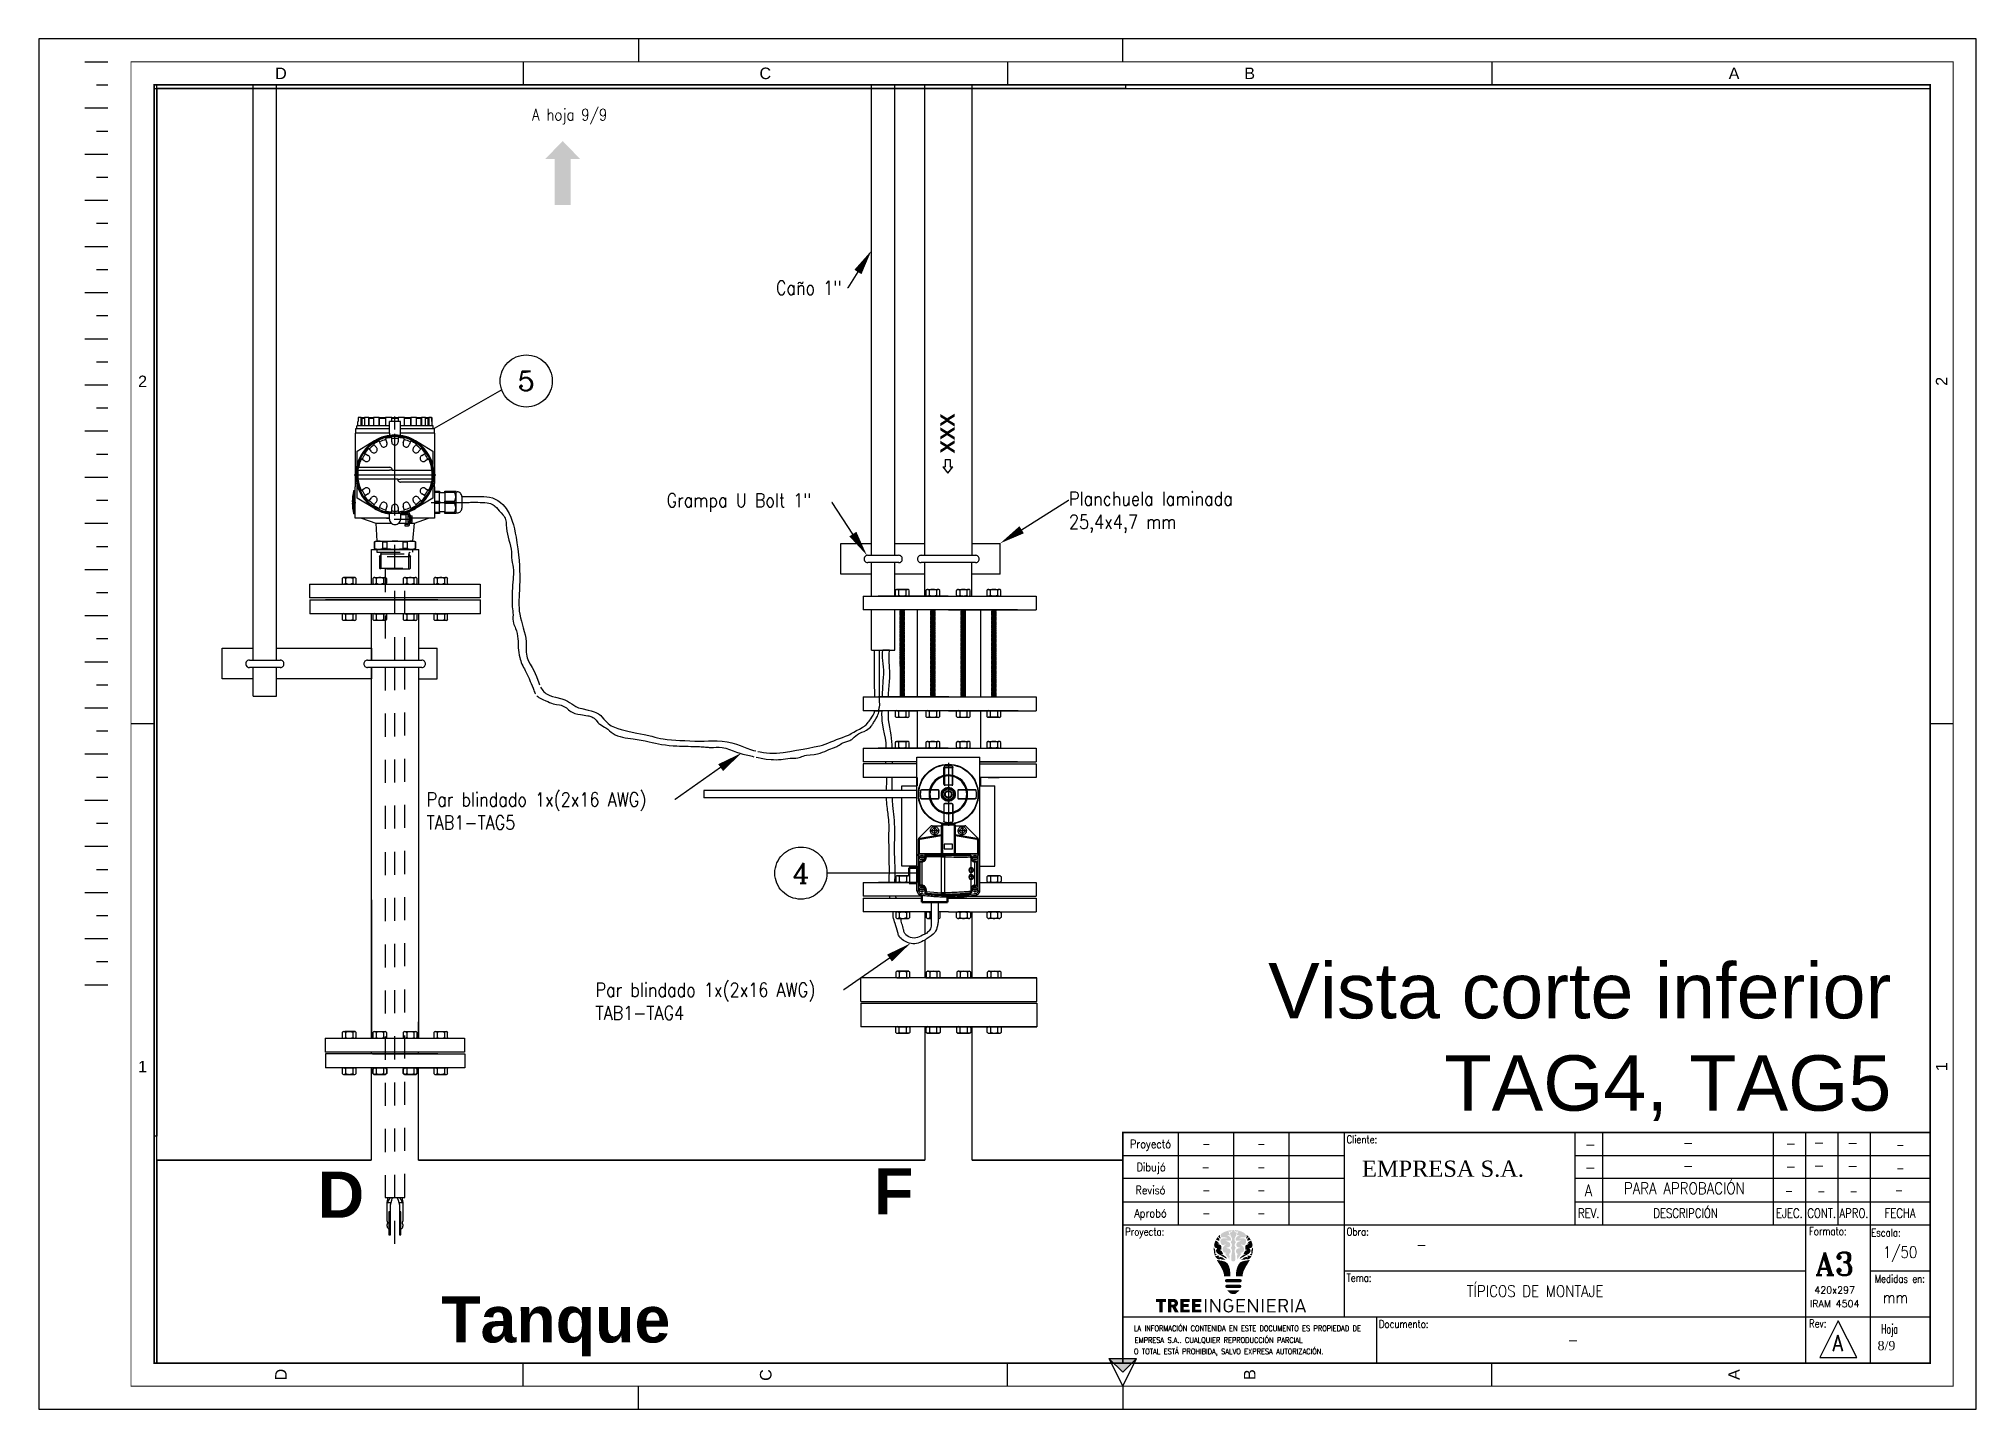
# Paper-space layout '8' of a CAD drawing. Header units: millimetres. Extents: x 303 to 723, y -11 to 286.
# The model-space entities are those that its viewports show. They can reach past a viewport. Long polylines and large blocks are cut down to what shows.
import ezdxf
from ezdxf import colors
from ezdxf.entities.mleader import LeaderData, LeaderLine
from ezdxf.enums import TextEntityAlignment as Align
from ezdxf.math import Vec2, Vec3

# ---------------------------------------------------------------- set-up
doc = ezdxf.new("R2010")
doc.units = ezdxf.units.MM
for name, pattern in [('1 PULG', [10, 10, 0]), ('CENTER', [50.8, 31.75, -6.35, 6.35, -6.35]), ('CENTER2', [28.575, 19.05, -3.175, 3.175, -3.175]), ('Dashed', [2, 1, -1])]:
    doc.linetypes.add(name, pattern=pattern)
for name, color, linetype, lineweight in [('004-DIVISION_INTERIORES_DE_EDIF', 7, 'Continuous', 15), ('AM_0', 7, 'Continuous', 50), ('AM_4', 3, 'Continuous', 25), ('AM_7', 7, 'CENTER', 25), ('Color-7', 7, 'Continuous', 0)]:
    doc.layers.add(name, color=color, linetype=linetype, lineweight=lineweight)
for name, color, linetype in [('Canalización nueva', 6, 'Continuous'), ('Capa 1', 7, 'Continuous'), ('Conductor nuevo', 1, '1 PULG'), ('Instrumentos nuevos', 3, '1 PULG'), ('PIPING', 3, 'Continuous'), ('REFERENCIAS', 1, 'Continuous'), ('Rotulo', 7, 'Continuous'), ('TRMODEL1', 7, 'Continuous'), ('TRMODEL3', 7, 'Continuous')]:
    doc.layers.add(name, color=color, linetype=linetype)
doc.styles.add('ROMANC', font='romanc')
doc.styles.add('ROMANS', font='times.ttf', dxfattribs={"height": 2.5})
doc.styles.add('Rotulo_RS', font='romans.shx', dxfattribs={"width": 0.85})
doc.styles.add('Rotulo_RT', font='romant.shx', dxfattribs={"width": 0.85})
doc.styles.get("Standard").update_dxf_attribs({"font": 'arial.ttf'})

psp = doc.layouts.new('8')

# ---------------------------------------------------------------- texts
at = {"style": 'Rotulo_RT'}
psp.add_text('A3', height=4.95, dxfattribs=at).set_placement((692.23, 20.97), align=Align.MIDDLE)
at = {"insert": (409.87, 271.26), "char_height": 2.5, "attachment_point": 1, "style": 'Rotulo_RS'}
psp.add_mtext_dynamic_manual_height_columns('A hoja 9/9', width=21.5094, gutter_width=0.005, heights=[0], dxfattribs=at)
at = {"insert": (507.65, 86.16), "char_height": 12, "attachment_point": 1}
psp.add_mtext_dynamic_manual_height_columns('\\pxqr;Vista corte inferior\\PTAG4, TAG5', width=196.8554, gutter_width=0.02, heights=[0], dxfattribs=at)
at = {"layer": 'Rotulo'}
for s, p in [('D', (355.42, 278.96)), ('C', (460.42, 278.96)), ('B', (565.42, 278.96)), ('A', (670.42, 278.96)), ('2', (325.42, 212.21)), ('1', (325.42, 63.71))]:
    psp.add_text(s, height=2.5, dxfattribs=at).set_placement(p, align=Align.MIDDLE_CENTER)
for s, p in [('2', (715.42, 212.21)), ('1', (715.42, 63.71)), ('D', (355.42, -3.04)), ('C', (460.51, -3.13)), ('B', (565.42, -3.04)), ('A', (670.42, -3.04))]:
    psp.add_text(s, height=2.5, rotation=90, dxfattribs=at).set_placement(p, align=Align.MIDDLE_CENTER)
at = {"layer": 'Rotulo', "style": 'Rotulo_RS'}
for s, p in [('IRAM 4504', (692.23, 12.35)), ('420x297', (692.23, 15.32))]:
    psp.add_text(s, height=1.5, dxfattribs=at).set_placement(p, align=Align.MIDDLE)
at = {"layer": 'Rotulo', "char_height": 2.5, "attachment_point": 1, "style": 'Rotulo_RS'}
for s, insert in [('1/50', (702.68, 24.74)), ('mm', (702.68, 14.94))]:
    psp.add_mtext_dynamic_manual_height_columns(s, width=31.1664, gutter_width=12.5, heights=[0], dxfattribs=dict(at, insert=insert))

msp = doc.modelspace()

# ---------------------------------------------------------------- texts
at = {"insert": (-8889.6, 2666), "char_height": 15.519, "attachment_point": 1, "rotation": 90}
msp.add_mtext_dynamic_manual_height_columns('{\\fArial|b1|i0|c0|p34;XXX}', width=701.328, gutter_width=19.4, heights=[0], dxfattribs=at)
at = {"char_height": 50, "attachment_point": 1}
for s, insert in [('{\\fArial|b1|i0|c0|p34;F}', (-8961.6, 1891.4)), ('{\\fArial|b1|i0|c0|p34;D}', (-9564.5, 1887.9)), ('{\\fArial|b1|i0|c0|p34;Tanque}', (-9430.6, 1752.7))]:
    msp.add_mtext_dynamic_manual_height_columns(s, width=701.328, gutter_width=19.4, heights=[0], dxfattribs=dict(at, insert=insert))

# ---------------------------------------------------------------- blocks, each defined once
blk = doc.blocks.new('TREE')
at = {"layer": 'Capa 1', "true_color": 0x82be28}
h = blk.add_hatch(color=62, dxfattribs=at)
h.dxf.hatch_style = 2
edge = h.paths.add_edge_path()
edge.add_spline(control_points=[(-2.24, 7.41), (-2.14, 7.12), (-1.92, 7.28), (-1.74, 7.28), (-1.46, 7.27), (-1.17, 7.28), (-0.86, 7.09), (-1.21, 7.07), (-1.49, 7.07), (-1.77, 7.04), (-2.12, 7), (-2.29, 6.84), (-2.33, 6.53), (-2.38, 6.17), (-2.18, 5.7), (-1.91, 5.6), (-1.84, 5.58), (-1.74, 5.61), (-1.66, 5.63), (-1.51, 5.66), (-1.36, 5.69), (-1.21, 5.73), (-1.2, 5.71), (-1.19, 5.68), (-1.18, 5.66), (-1.72, 5.41), (-1.94, 5), (-1.84, 4.43), (-1.76, 3.96), (-1.38, 3.9), (-0.9, 3.9), (-1.11, 3.81), (-1.23, 3.77), (-1.34, 3.72), (-1, 3.28), (-0.68, 2.87), (-0.36, 2.45), (-0.47, 2.84), (-0.2, 3.29), (-0.53, 3.65), (-0.19, 3.78), (-0.12, 4.08), (-0.15, 4.38), (-0.2, 4.94), (-0.74, 4.83), (-1.11, 4.98), (-0.74, 5.15), (-0.16, 5.07), (-0.19, 5.65), (-0.22, 6.26), (-0.76, 6.34), (-1.22, 6.51), (-0.98, 6.55), (-0.74, 6.59), (-0.51, 6.54), (-0.13, 6.47), (0.06, 6.6), (-0.06, 6.98), (-0.13, 7.19), (-0.32, 7.38), (-0.49, 7.54), (-0.61, 7.65), (-0.79, 7.69), (-0.99, 7.79), (-0.84, 7.79), (-0.75, 7.79), (-0.66, 7.78), (-0.56, 7.78), (-0.47, 7.75), (-0.28, 7.72), (-0.41, 8.06), (-0.51, 8.32), (-0.62, 8.63), (-0.39, 8.47), (-0.14, 8.35), (0.06, 8.65), (0.1, 8.72), (0.12, 8.78), (0.12, 8.84), (-0.14, 8.81), (-0.4, 8.77), (-0.67, 8.7), (-1.07, 8.61), (-1.43, 8.47), (-1.75, 8.29), (-1.85, 8.23), (-1.95, 8.17), (-2.04, 8.1), (-2.27, 7.93), (-2.34, 7.69), (-2.24, 7.41)], knot_values=[0, 0, 0, 0, 1, 1, 1, 2, 2, 2, 3, 3, 3, 4, 4, 4, 5, 5, 5, 6, 6, 6, 7, 7, 7, 8, 8, 8, 9, 9, 9, 10, 10, 10, 11, 11, 11, 12, 12, 12, 13, 13, 13, 14, 14, 14, 15, 15, 15, 16, 16, 16, 17, 17, 17, 18, 18, 18, 19, 19, 19, 20, 20, 20, 21, 21, 21, 22, 22, 22, 23, 23, 23, 24, 24, 24, 25, 25, 25, 26, 26, 26, 27, 27, 27, 28, 28, 28, 29, 29, 29, 30, 30, 30, 30], degree=3, periodic=0)
h = blk.add_hatch(color=62, dxfattribs=at)
h.dxf.hatch_style = 2
edge = h.paths.add_edge_path()
edge.add_spline(control_points=[(-0.28, 8.28), (-0.22, 8.02), (-0.22, 7.73), (-0.09, 7.53), (0.28, 6.96), (0.3, 6.72), (-0.11, 6.23), (0.23, 5.83), (0.26, 5.41), (-0.07, 4.98), (0.24, 4.63), (0.19, 4.25), (0.11, 3.84), (0.02, 3.38), (0.02, 2.9), (0.01, 2.43), (0.01, 2.22), (0.15, 2.05), (0.41, 2.05), (0.43, 2.05), (0.44, 2.05), (0.45, 2.05), (0.47, 2.05), (0.48, 2.05), (0.5, 2.05), (0.76, 2.05), (0.89, 2.22), (0.89, 2.43), (0.89, 2.9), (0.88, 3.38), (0.8, 3.84), (0.72, 4.25), (0.67, 4.63), (0.98, 4.98), (0.64, 5.41), (0.68, 5.83), (1.02, 6.23), (0.6, 6.72), (0.62, 6.96), (1, 7.53), (1.13, 7.73), (1.13, 8.02), (1.19, 8.28), (0.9, 8.38), (0.61, 8.48), (0.64, 8.85), (0.52, 8.86), (0.39, 8.85), (0.26, 8.85), (0.3, 8.48), (0.01, 8.38), (-0.28, 8.28)], knot_values=[0, 0, 0, 0, 1, 1, 1, 2, 2, 2, 3, 3, 3, 4, 4, 4, 5, 5, 5, 6, 6, 6, 7, 7, 7, 8, 8, 8, 9, 9, 9, 10, 10, 10, 11, 11, 11, 12, 12, 12, 13, 13, 13, 14, 14, 14, 15, 15, 15, 16, 16, 16, 17, 17, 17, 17], degree=3, periodic=0)
h = blk.add_hatch(color=62, dxfattribs=at)
h.dxf.hatch_style = 2
edge = h.paths.add_edge_path()
edge.add_spline(control_points=[(0.85, 8.65), (1.05, 8.35), (1.3, 8.47), (1.53, 8.63), (1.41, 8.32), (1.31, 8.06), (1.19, 7.72), (1.37, 7.75), (1.47, 7.78), (1.56, 7.78), (1.66, 7.79), (1.75, 7.79), (1.9, 7.79), (1.7, 7.69), (1.52, 7.65), (1.4, 7.54), (1.23, 7.38), (1.03, 7.19), (0.97, 6.98), (0.85, 6.6), (1.03, 6.47), (1.42, 6.54), (1.65, 6.59), (1.89, 6.55), (2.13, 6.51), (1.67, 6.34), (1.13, 6.26), (1.1, 5.65), (1.07, 5.07), (1.65, 5.15), (2.02, 4.98), (1.65, 4.83), (1.11, 4.94), (1.05, 4.38), (1.02, 4.08), (1.1, 3.78), (1.44, 3.65), (1.1, 3.29), (1.38, 2.84), (1.27, 2.45), (1.59, 2.87), (1.91, 3.28), (2.25, 3.72), (2.14, 3.77), (2.02, 3.81), (1.81, 3.9), (2.29, 3.9), (2.66, 3.96), (2.75, 4.43), (2.85, 5), (2.63, 5.41), (2.09, 5.66), (2.1, 5.68), (2.11, 5.71), (2.12, 5.73), (2.27, 5.69), (2.42, 5.66), (2.57, 5.63), (2.65, 5.61), (2.75, 5.58), (2.82, 5.6), (3.09, 5.7), (3.29, 6.17), (3.24, 6.53), (3.2, 6.84), (3.03, 7), (2.67, 7.04), (2.4, 7.07), (2.12, 7.07), (1.77, 7.09), (2.08, 7.28), (2.36, 7.27), (2.65, 7.28), (2.82, 7.28), (3.05, 7.12), (3.15, 7.41), (3.24, 7.69), (3.18, 7.93), (2.95, 8.1), (2.85, 8.18), (2.74, 8.24), (2.62, 8.32), (2.05, 8.64), (1.43, 8.82), (0.78, 8.85), (0.78, 8.79), (0.8, 8.72), (0.85, 8.65)], knot_values=[0, 0, 0, 0, 1, 1, 1, 2, 2, 2, 3, 3, 3, 4, 4, 4, 5, 5, 5, 6, 6, 6, 7, 7, 7, 8, 8, 8, 9, 9, 9, 10, 10, 10, 11, 11, 11, 12, 12, 12, 13, 13, 13, 14, 14, 14, 15, 15, 15, 16, 16, 16, 17, 17, 17, 18, 18, 18, 19, 19, 19, 20, 20, 20, 21, 21, 21, 22, 22, 22, 23, 23, 23, 24, 24, 24, 25, 25, 25, 26, 26, 26, 27, 27, 27, 28, 28, 28, 29, 29, 29, 29], degree=3, periodic=0)
h = blk.add_hatch(color=62, dxfattribs=at)
h.dxf.hatch_style = 2
edge = h.paths.add_edge_path()
edge.add_spline(control_points=[(-3.13, 3.61), (-3.26, 3.64), (-3.37, 3.66), (-3.45, 3.68), (-3.44, 3.78), (-3.42, 3.88), (-3.43, 3.98), (-3.44, 4.17), (-3.47, 4.36), (-3.5, 4.55), (-3.5, 4.61), (-3.48, 4.69), (-3.51, 4.72), (-3.61, 4.81), (-3.69, 4.94), (-3.78, 5.05), (-3.8, 4.72), (-3.78, 4.37), (-3.72, 4.02), (-3.69, 3.79), (-3.62, 3.56), (-3.55, 3.35), (-3.35, 3.33), (-3.25, 3.4), (-3.13, 3.61)], knot_values=[0, 0, 0, 0, 1, 1, 1, 2, 2, 2, 3, 3, 3, 4, 4, 4, 5, 5, 5, 6, 6, 6, 7, 7, 7, 8, 8, 8, 8], degree=3, periodic=0)
h = blk.add_hatch(color=62, dxfattribs=at)
h.dxf.hatch_style = 2
edge = h.paths.add_edge_path()
edge.add_spline(control_points=[(-3.02, 4.98), (-3.05, 4.92), (-3.08, 4.87), (-3.11, 4.82), (-3.37, 4.44), (-3.36, 4.19), (-3.04, 3.86), (-2.92, 3.74), (-2.77, 3.65), (-2.62, 3.56), (-2.03, 3.23), (-1.44, 2.9), (-0.91, 2.6), (-1.03, 2.96), (-1.31, 3.22), (-2.16, 3.64), (-2, 3.63), (-1.88, 3.62), (-1.74, 3.61), (-1.97, 3.99), (-2, 4.5), (-2.58, 4.54), (-2.45, 4.56), (-2.31, 4.58), (-2.16, 4.61), (-2.16, 4.9), (-2.06, 5.25), (-2.19, 5.45), (-2.33, 5.66), (-2.68, 5.73), (-2.94, 5.87), (-2.83, 5.89), (-2.73, 5.91), (-2.6, 5.93), (-2.81, 6.26), (-3.06, 6.48), (-3.39, 6.6), (-3.54, 6.3), (-3.65, 5.98), (-3.71, 5.64), (-3.67, 5.03), (-3.53, 4.93), (-3.02, 4.98)], knot_values=[0, 0, 0, 0, 1, 1, 1, 2, 2, 2, 3, 3, 3, 4, 4, 4, 5, 5, 5, 6, 6, 6, 7, 7, 7, 8, 8, 8, 9, 9, 9, 10, 10, 10, 11, 11, 11, 12, 12, 12, 13, 13, 13, 14, 14, 14, 14], degree=3, periodic=0)
h = blk.add_hatch(color=62, dxfattribs=at)
h.dxf.hatch_style = 2
edge = h.paths.add_edge_path()
edge.add_spline(control_points=[(-2.93, 7.32), (-3.07, 7.15), (-3.19, 6.96), (-3.3, 6.77), (-3.09, 6.67), (-2.86, 6.6), (-2.63, 6.51), (-2.45, 6.84), (-2.65, 7.09), (-2.93, 7.32)], knot_values=[0, 0, 0, 0, 1, 1, 1, 2, 2, 2, 3, 3, 3, 3], degree=3, periodic=0)
h = blk.add_hatch(color=62, dxfattribs=at)
h.dxf.hatch_style = 2
edge = h.paths.add_edge_path()
edge.add_spline(control_points=[(-2.38, 7.26), (-2.4, 7.45), (-2.48, 7.65), (-2.45, 7.82), (-2.6, 7.69), (-2.74, 7.55), (-2.87, 7.4), (-2.72, 7.28), (-2.57, 7.15), (-2.38, 7), (-2.38, 7.1), (-2.37, 7.18), (-2.38, 7.26)], knot_values=[0, 0, 0, 0, 1, 1, 1, 2, 2, 2, 3, 3, 3, 4, 4, 4, 4], degree=3, periodic=0)
h = blk.add_hatch(color=62, dxfattribs=at)
h.dxf.hatch_style = 2
edge = h.paths.add_edge_path()
edge.add_spline(control_points=[(3.51, 5.93), (3.64, 5.91), (3.74, 5.89), (3.84, 5.87), (3.58, 5.73), (3.23, 5.66), (3.1, 5.45), (2.97, 5.25), (3.07, 4.9), (3.07, 4.61), (3.22, 4.58), (3.36, 4.56), (3.49, 4.54), (2.91, 4.5), (2.88, 3.99), (2.64, 3.61), (2.79, 3.62), (2.91, 3.63), (3.07, 3.64), (2.22, 3.22), (1.93, 2.96), (1.82, 2.6), (2.35, 2.9), (2.94, 3.23), (3.53, 3.56), (3.68, 3.65), (3.83, 3.74), (3.95, 3.86), (4.27, 4.19), (4.28, 4.44), (4.02, 4.82), (3.99, 4.87), (3.96, 4.92), (3.92, 4.98), (4.44, 4.93), (4.57, 5.03), (4.62, 5.62), (4.56, 5.97), (4.46, 6.29), (4.31, 6.6), (3.97, 6.49), (3.72, 6.26), (3.51, 5.93)], knot_values=[0, 0, 0, 0, 1, 1, 1, 2, 2, 2, 3, 3, 3, 4, 4, 4, 5, 5, 5, 6, 6, 6, 7, 7, 7, 8, 8, 8, 9, 9, 9, 10, 10, 10, 11, 11, 11, 12, 12, 12, 13, 13, 13, 14, 14, 14, 14], degree=3, periodic=0)
h = blk.add_hatch(color=62, dxfattribs=at)
h.dxf.hatch_style = 2
edge = h.paths.add_edge_path()
edge.add_spline(control_points=[(3.29, 7.26), (3.28, 7.18), (3.29, 7.1), (3.29, 7), (3.47, 7.15), (3.62, 7.27), (3.77, 7.39), (3.72, 7.45), (3.66, 7.51), (3.61, 7.57), (3.52, 7.65), (3.44, 7.72), (3.36, 7.8), (3.38, 7.63), (3.31, 7.44), (3.29, 7.26)], knot_values=[0, 0, 0, 0, 1, 1, 1, 2, 2, 2, 3, 3, 3, 4, 4, 4, 5, 5, 5, 5], degree=3, periodic=0)
h = blk.add_hatch(color=62, dxfattribs=at)
h.dxf.hatch_style = 2
edge = h.paths.add_edge_path()
edge.add_spline(control_points=[(3.54, 6.51), (3.77, 6.6), (4, 6.67), (4.21, 6.77), (4.1, 6.96), (3.98, 7.14), (3.84, 7.32), (3.56, 7.09), (3.36, 6.84), (3.54, 6.51)], knot_values=[0, 0, 0, 0, 1, 1, 1, 2, 2, 2, 3, 3, 3, 3], degree=3, periodic=0)
h = blk.add_hatch(color=62, dxfattribs=at)
h.dxf.hatch_style = 2
edge = h.paths.add_edge_path()
edge.add_spline(control_points=[(4.4, 4.55), (4.38, 4.36), (4.35, 4.17), (4.34, 3.98), (4.33, 3.88), (4.35, 3.78), (4.36, 3.68), (4.28, 3.66), (4.16, 3.64), (4.04, 3.61), (4.16, 3.4), (4.26, 3.33), (4.46, 3.35), (4.61, 3.78), (4.7, 4.23), (4.7, 4.71), (4.7, 4.82), (4.7, 4.94), (4.69, 5.05), (4.6, 4.94), (4.52, 4.81), (4.42, 4.72), (4.39, 4.69), (4.41, 4.61), (4.4, 4.55)], knot_values=[0, 0, 0, 0, 1, 1, 1, 2, 2, 2, 3, 3, 3, 4, 4, 4, 5, 5, 5, 6, 6, 6, 7, 7, 7, 8, 8, 8, 8], degree=3, periodic=0)
h = blk.add_hatch(color=62, dxfattribs=at)
h.dxf.hatch_style = 2
edge = h.paths.add_edge_path()
edge.add_spline(control_points=[(-3.29, 2.89), (-3.02, 2.62), (-2.78, 2.33), (-2.37, 2.56), (-2.35, 2.57), (-2.31, 2.57), (-2.29, 2.56), (-1.97, 2.3), (-1.57, 2.49), (-1.22, 2.35), (-1.69, 2.67), (-2.03, 3.29), (-2.8, 2.9), (-2.7, 3.04), (-2.64, 3.13), (-2.58, 3.22), (-2.59, 3.25), (-2.6, 3.28), (-2.61, 3.32), (-2.75, 3.3), (-2.9, 3.31), (-3.03, 3.27), (-3.21, 3.21), (-3.37, 3.18), (-3.5, 3.19)], knot_values=[0, 0, 0, 0, 1, 1, 1, 2, 2, 2, 3, 3, 3, 4, 4, 4, 5, 5, 5, 6, 6, 6, 7, 7, 7, 8, 8, 8, 8], degree=3, periodic=0)
edge.add_line((-3.5, 3.19), (-3.29, 2.89))
h = blk.add_hatch(color=62, dxfattribs=at)
h.dxf.hatch_style = 2
edge = h.paths.add_edge_path()
edge.add_spline(control_points=[(-1.28, 1.98), (-1.44, 2.04), (-1.61, 2.09), (-1.78, 2.13), (-2.23, 2.22), (-2.68, 2.3), (-3.13, 2.39), (-3.06, 2.25), (-2.98, 2.11), (-2.9, 1.97), (-2.76, 1.73), (-2.61, 1.5), (-2.47, 1.27), (-2.02, 0.52), (-1.57, -0.24), (-1.55, -1.16), (-1.09, -1.16), (-0.63, -1.16), (-0.17, -1.16), (-0.19, -0.89), (-0.21, -0.59), (-0.23, -0.17), (-0.26, 0.57), (-0.58, 1.71), (-1.28, 1.98)], knot_values=[0, 0, 0, 0, 1, 1, 1, 2, 2, 2, 3, 3, 3, 4, 4, 4, 5, 5, 5, 6, 6, 6, 7, 7, 7, 8, 8, 8, 8], degree=3, periodic=0)
h = blk.add_hatch(color=62, dxfattribs=at)
h.dxf.hatch_style = 2
edge = h.paths.add_edge_path()
edge.add_spline(control_points=[(2.19, 1.98), (1.49, 1.71), (1.08, 0.29), (1.05, -0.45), (1.04, -0.75), (1.03, -0.97), (1.02, -1.16), (1.5, -1.16), (1.98, -1.16), (2.46, -1.16), (2.48, -0.2), (2.96, 0.57), (3.43, 1.34), (3.59, 1.61), (3.75, 1.88), (3.91, 2.15), (3.95, 2.23), (4, 2.31), (4.04, 2.39), (3.59, 2.3), (3.14, 2.22), (2.69, 2.13), (2.52, 2.09), (2.35, 2.04), (2.19, 1.98)], knot_values=[0, 0, 0, 0, 1, 1, 1, 2, 2, 2, 3, 3, 3, 4, 4, 4, 5, 5, 5, 6, 6, 6, 7, 7, 7, 8, 8, 8, 8], degree=3, periodic=0)
h = blk.add_hatch(color=62, dxfattribs=at)
h.dxf.hatch_style = 2
edge = h.paths.add_edge_path()
edge.add_spline(control_points=[(4.4, 3.19), (4.27, 3.18), (4.12, 3.21), (3.94, 3.27), (3.81, 3.31), (3.66, 3.3), (3.52, 3.32), (3.51, 3.28), (3.5, 3.25), (3.49, 3.22), (3.55, 3.13), (3.61, 3.04), (3.71, 2.9), (2.94, 3.29), (2.59, 2.67), (2.13, 2.35), (2.47, 2.49), (2.88, 2.3), (3.2, 2.56), (3.22, 2.57), (3.26, 2.57), (3.28, 2.56), (3.69, 2.33), (3.93, 2.62), (4.2, 2.89)], knot_values=[0, 0, 0, 0, 1, 1, 1, 2, 2, 2, 3, 3, 3, 4, 4, 4, 5, 5, 5, 6, 6, 6, 7, 7, 7, 8, 8, 8, 8], degree=3, periodic=0)
edge.add_line((4.2, 2.89), (4.4, 3.19))
at = {"layer": 'Capa 1', "true_color": 0x1e5a3c}
h = blk.add_hatch(color=119, dxfattribs=at)
edge = h.paths.add_edge_path()
edge.add_spline(control_points=[(0.44, -2.49), (-0.03, -2.49), (-0.49, -2.49), (-0.96, -2.49), (-1.22, -2.49), (-1.37, -2.35), (-1.37, -2.12), (-1.37, -1.9), (-1.21, -1.75), (-0.95, -1.75), (-0.01, -1.75), (0.93, -1.75), (1.87, -1.75), (2.12, -1.75), (2.28, -1.9), (2.28, -2.12), (2.28, -2.35), (2.13, -2.49), (1.87, -2.49), (1.39, -2.49), (0.91, -2.49), (0.44, -2.49)], knot_values=[0, 0, 0, 0, 1, 1, 1, 2, 2, 2, 3, 3, 3, 4, 4, 4, 5, 5, 5, 6, 6, 6, 7, 7, 7, 7], degree=3, periodic=0)
h = blk.add_hatch(color=119, dxfattribs=at)
edge = h.paths.add_edge_path()
edge.add_spline(control_points=[(0.44, -3.72), (-0.01, -3.72), (-0.46, -3.72), (-0.91, -3.72), (-1.14, -3.72), (-1.29, -3.58), (-1.3, -3.37), (-1.31, -3.15), (-1.16, -2.98), (-0.92, -2.98), (0, -2.98), (0.92, -2.98), (1.83, -2.98), (2.07, -2.98), (2.23, -3.15), (2.22, -3.37), (2.21, -3.58), (2.06, -3.72), (1.82, -3.72), (1.36, -3.72), (0.9, -3.72), (0.44, -3.72)], knot_values=[0, 0, 0, 0, 1, 1, 1, 2, 2, 2, 3, 3, 3, 4, 4, 4, 5, 5, 5, 6, 6, 6, 7, 7, 7, 7], degree=3, periodic=0)
h = blk.add_hatch(color=119, dxfattribs=at)
edge = h.paths.add_edge_path()
edge.add_spline(control_points=[(-0.92, -4.19), (0.01, -4.19), (0.9, -4.19), (1.79, -4.19), (1.8, -4.2), (1.81, -4.21), (1.81, -4.23), (1.54, -4.46), (1.26, -4.7), (0.98, -4.92), (0.92, -4.97), (0.83, -4.98), (0.75, -4.99), (0.64, -5), (0.53, -4.98), (0.42, -4.99), (0.07, -5.04), (-0.19, -4.91), (-0.42, -4.67), (-0.57, -4.51), (-0.73, -4.37), (-0.92, -4.19)], knot_values=[0, 0, 0, 0, 1, 1, 1, 2, 2, 2, 3, 3, 3, 4, 4, 4, 5, 5, 5, 6, 6, 6, 7, 7, 7, 7], degree=3, periodic=0)
h = blk.add_hatch(color=119, dxfattribs=at)
h.dxf.hatch_style = 2
h.paths.add_polyline_path([(-14.14, -6.71), (-14.86, -6.71), (-14.86, -9.01), (-15.58, -9.01), (-15.58, -6.71), (-16.31, -6.71), (-16.31, -6.07), (-14.14, -6.07)])
h = blk.add_hatch(color=119, dxfattribs=at)
h.dxf.hatch_style = 2
edge = h.paths.add_edge_path()
edge.add_spline(control_points=[(-11.39, -9.01), (-11.39, -9.01), (-12.23, -9.01), (-12.23, -9.01), (-12.23, -9.01), (-12.75, -7.91), (-12.75, -7.91), (-12.75, -7.91), (-12.99, -7.91), (-12.99, -7.91), (-12.99, -7.91), (-12.99, -9.01), (-12.99, -9.01), (-12.99, -9.01), (-13.71, -9.01), (-13.71, -9.01), (-13.71, -9.01), (-13.71, -6.07), (-13.71, -6.07), (-13.71, -6.07), (-12.55, -6.07), (-12.55, -6.07), (-12.34, -6.07), (-12.16, -6.11), (-12.01, -6.2), (-11.86, -6.29), (-11.74, -6.4), (-11.66, -6.55), (-11.58, -6.69), (-11.54, -6.85), (-11.54, -7.01), (-11.54, -7.2), (-11.59, -7.35), (-11.68, -7.49), (-11.78, -7.62), (-11.89, -7.72), (-12.02, -7.78), (-12.02, -7.78), (-11.39, -9.01), (-11.39, -9.01)], knot_values=[0, 0, 0, 0, 1, 1, 1, 2, 2, 2, 3, 3, 3, 4, 4, 4, 5, 5, 5, 6, 6, 6, 7, 7, 7, 8, 8, 8, 9, 9, 9, 10, 10, 10, 11, 11, 11, 12, 12, 12, 13, 13, 13, 13], degree=3, periodic=0)
edge = h.paths.add_edge_path()
edge.add_spline(control_points=[(-12.27, -7.01), (-12.27, -6.96), (-12.28, -6.91), (-12.3, -6.87), (-12.33, -6.82), (-12.37, -6.78), (-12.41, -6.76), (-12.46, -6.73), (-12.52, -6.72), (-12.58, -6.72), (-12.58, -6.72), (-12.99, -6.72), (-12.99, -6.72), (-12.99, -6.72), (-12.99, -7.31), (-12.99, -7.31), (-12.99, -7.31), (-12.58, -7.31), (-12.58, -7.31), (-12.52, -7.31), (-12.46, -7.3), (-12.41, -7.27), (-12.37, -7.24), (-12.33, -7.2), (-12.3, -7.16), (-12.28, -7.11), (-12.27, -7.07), (-12.27, -7.01)], knot_values=[0, 0, 0, 0, 1, 1, 1, 2, 2, 2, 3, 3, 3, 4, 4, 4, 5, 5, 5, 6, 6, 6, 7, 7, 7, 8, 8, 8, 9, 9, 9, 9], degree=3, periodic=0)
h = blk.add_hatch(color=119, dxfattribs=at)
h.dxf.hatch_style = 2
h.paths.add_polyline_path([(-9.02, -9.01), (-11.02, -9.01), (-11.02, -6.07), (-9.02, -6.07), (-9.02, -6.71), (-10.3, -6.71), (-10.3, -7.2), (-9.21, -7.2), (-9.21, -7.85), (-10.3, -7.85), (-10.3, -8.37), (-9.02, -8.37)])
h = blk.add_hatch(color=119, dxfattribs=at)
h.dxf.hatch_style = 2
h.paths.add_polyline_path([(-6.51, -9.01), (-8.51, -9.01), (-8.51, -6.07), (-6.51, -6.07), (-6.51, -6.71), (-7.78, -6.71), (-7.78, -7.2), (-6.69, -7.2), (-6.69, -7.85), (-7.78, -7.85), (-7.78, -8.37), (-6.51, -8.37)])
h = blk.add_hatch(color=119, dxfattribs=at)
h.dxf.hatch_style = 2
h.paths.add_polyline_path([(-5.39, -9.01), (-5.7, -9.01), (-5.7, -6.07), (-5.39, -6.07)])
h = blk.add_hatch(color=119, dxfattribs=at)
h.dxf.hatch_style = 2
h.paths.add_polyline_path([(-2.36, -9.01), (-2.66, -9.01), (-4.22, -6.65), (-4.22, -9.01), (-4.54, -9.01), (-4.54, -6.07), (-4.24, -6.07), (-2.68, -8.42), (-2.68, -6.07), (-2.36, -6.07)])
h = blk.add_hatch(color=119, dxfattribs=at)
h.dxf.hatch_style = 2
edge = h.paths.add_edge_path()
edge.add_spline(control_points=[(0.44, -7.94), (0.44, -8.1), (0.42, -8.25), (0.38, -8.37), (0.34, -8.49), (0.27, -8.6), (0.18, -8.69), (0.09, -8.8), (-0.03, -8.89), (-0.16, -8.94), (-0.3, -9), (-0.44, -9.03), (-0.59, -9.03), (-0.89, -9.03), (-1.14, -8.93), (-1.35, -8.73), (-1.42, -8.66), (-1.47, -8.58), (-1.51, -8.51), (-1.54, -8.44), (-1.57, -8.36), (-1.59, -8.27), (-1.6, -8.17), (-1.61, -8.08), (-1.62, -7.98), (-1.62, -7.88), (-1.62, -7.73), (-1.62, -7.54), (-1.62, -7.29), (-1.62, -7.1), (-1.61, -6.97), (-1.6, -6.85), (-1.58, -6.74), (-1.54, -6.63), (-1.5, -6.53), (-1.44, -6.44), (-1.35, -6.35), (-1.14, -6.14), (-0.89, -6.04), (-0.59, -6.04), (-0.47, -6.04), (-0.36, -6.06), (-0.26, -6.09), (-0.16, -6.11), (-0.07, -6.16), (0.02, -6.22), (0.11, -6.27), (0.2, -6.35), (0.29, -6.44), (0.29, -6.44), (0.08, -6.65), (0.08, -6.65), (-0.01, -6.57), (-0.08, -6.51), (-0.14, -6.46), (-0.2, -6.42), (-0.26, -6.38), (-0.34, -6.36), (-0.41, -6.34), (-0.5, -6.32), (-0.59, -6.32), (-0.69, -6.32), (-0.78, -6.34), (-0.87, -6.38), (-0.96, -6.41), (-1.03, -6.46), (-1.1, -6.53), (-1.19, -6.63), (-1.25, -6.74), (-1.27, -6.86), (-1.3, -6.99), (-1.31, -7.22), (-1.31, -7.54), (-1.31, -7.86), (-1.3, -8.08), (-1.27, -8.21), (-1.25, -8.34), (-1.19, -8.45), (-1.1, -8.55), (-0.97, -8.68), (-0.8, -8.75), (-0.59, -8.75), (-0.48, -8.75), (-0.38, -8.73), (-0.28, -8.69), (-0.19, -8.64), (-0.11, -8.58), (-0.04, -8.5), (0.07, -8.37), (0.12, -8.19), (0.12, -7.96), (0.12, -7.96), (0.12, -7.74), (0.12, -7.74), (0.12, -7.74), (-0.59, -7.74), (-0.59, -7.74), (-0.59, -7.74), (-0.59, -7.47), (-0.59, -7.47), (-0.59, -7.47), (0.44, -7.47), (0.44, -7.47), (0.44, -7.47), (0.44, -7.94), (0.44, -7.94)], knot_values=[0, 0, 0, 0, 1, 1, 1, 2, 2, 2, 3, 3, 3, 4, 4, 4, 5, 5, 5, 6, 6, 6, 7, 7, 7, 8, 8, 8, 9, 9, 9, 10, 10, 10, 11, 11, 11, 12, 12, 12, 13, 13, 13, 14, 14, 14, 15, 15, 15, 16, 16, 16, 17, 17, 17, 18, 18, 18, 19, 19, 19, 20, 20, 20, 21, 21, 21, 22, 22, 22, 23, 23, 23, 24, 24, 24, 25, 25, 25, 26, 26, 26, 27, 27, 27, 28, 28, 28, 29, 29, 29, 30, 30, 30, 31, 31, 31, 32, 32, 32, 33, 33, 33, 34, 34, 34, 35, 35, 35, 35], degree=3, periodic=0)
h = blk.add_hatch(color=119, dxfattribs=at)
h.dxf.hatch_style = 2
h.paths.add_polyline_path([(2.98, -9.01), (1.16, -9.01), (1.16, -6.07), (2.98, -6.07), (2.98, -6.35), (1.47, -6.35), (1.47, -7.38), (2.76, -7.38), (2.76, -7.66), (1.47, -7.66), (1.47, -8.73), (2.98, -8.73)])
h = blk.add_hatch(color=119, dxfattribs=at)
h.dxf.hatch_style = 2
h.paths.add_polyline_path([(5.81, -9.01), (5.51, -9.01), (3.95, -6.65), (3.95, -9.01), (3.64, -9.01), (3.64, -6.07), (3.93, -6.07), (5.5, -8.42), (5.5, -6.07), (5.81, -6.07)])
h = blk.add_hatch(color=119, dxfattribs=at)
h.dxf.hatch_style = 2
h.paths.add_polyline_path([(6.98, -9.01), (6.66, -9.01), (6.66, -6.07), (6.98, -6.07)])
h = blk.add_hatch(color=119, dxfattribs=at)
h.dxf.hatch_style = 2
h.paths.add_polyline_path([(9.65, -9.01), (7.83, -9.01), (7.83, -6.07), (9.65, -6.07), (9.65, -6.35), (8.14, -6.35), (8.14, -7.38), (9.43, -7.38), (9.43, -7.66), (8.14, -7.66), (8.14, -8.73), (9.65, -8.73)])
h = blk.add_hatch(color=119, dxfattribs=at)
h.dxf.hatch_style = 2
edge = h.paths.add_edge_path()
edge.add_spline(control_points=[(12.37, -9.01), (12.37, -9.01), (12, -9.01), (12, -9.01), (12, -9.01), (11.33, -7.7), (11.33, -7.7), (11.33, -7.7), (10.62, -7.7), (10.62, -7.7), (10.62, -7.7), (10.62, -9.01), (10.62, -9.01), (10.62, -9.01), (10.31, -9.01), (10.31, -9.01), (10.31, -9.01), (10.31, -6.07), (10.31, -6.07), (10.31, -6.07), (11.44, -6.07), (11.44, -6.07), (11.61, -6.07), (11.76, -6.1), (11.89, -6.17), (12.02, -6.23), (12.13, -6.33), (12.2, -6.45), (12.27, -6.58), (12.31, -6.72), (12.31, -6.88), (12.31, -7.1), (12.25, -7.27), (12.13, -7.41), (12.02, -7.55), (11.86, -7.63), (11.67, -7.67), (11.67, -7.67), (12.37, -9.01), (12.37, -9.01)], knot_values=[0, 0, 0, 0, 1, 1, 1, 2, 2, 2, 3, 3, 3, 4, 4, 4, 5, 5, 5, 6, 6, 6, 7, 7, 7, 8, 8, 8, 9, 9, 9, 10, 10, 10, 11, 11, 11, 12, 12, 12, 13, 13, 13, 13], degree=3, periodic=0)
edge = h.paths.add_edge_path()
edge.add_spline(control_points=[(11.99, -6.89), (11.99, -6.71), (11.94, -6.58), (11.83, -6.49), (11.73, -6.39), (11.59, -6.35), (11.41, -6.35), (11.41, -6.35), (10.62, -6.35), (10.62, -6.35), (10.62, -6.35), (10.62, -7.43), (10.62, -7.43), (10.62, -7.43), (11.41, -7.43), (11.41, -7.43), (11.52, -7.43), (11.62, -7.41), (11.71, -7.37), (11.8, -7.33), (11.87, -7.27), (11.92, -7.19), (11.97, -7.11), (11.99, -7.01), (11.99, -6.89)], knot_values=[0, 0, 0, 0, 1, 1, 1, 2, 2, 2, 3, 3, 3, 4, 4, 4, 5, 5, 5, 6, 6, 6, 7, 7, 7, 8, 8, 8, 8], degree=3, periodic=0)
h = blk.add_hatch(color=119, dxfattribs=at)
h.dxf.hatch_style = 2
h.paths.add_polyline_path([(13.33, -9.01), (13.02, -9.01), (13.02, -6.07), (13.33, -6.07)])
h = blk.add_hatch(color=119, dxfattribs=at)
h.dxf.hatch_style = 2
h.paths.add_polyline_path([(16.24, -9.01), (15.9, -9.01), (15.67, -8.34), (14.38, -8.34), (14.14, -9.01), (13.81, -9.01), (14.89, -6.07), (15.16, -6.07)])
h.paths.add_polyline_path([(15.57, -8.07), (15.03, -6.52), (14.47, -8.07)])
blk = doc.blocks.new('BLOQUE-ROTULO-TREE')
for p, q in [((-163, 50), (-163, 30)), ((-139, 50), (-139, 30)), ((-127, 50), (-127, 10)), ((-77, 50), (-77, 30)), ((-71, 50), (-71, 30)), ((-34, 50), (-34, 30)), ((-27, 50), (-27, 0)), ((-20, 50), (-20, 30)), ((-13, 50), (-13, 0)), ((-175, 45), (-127, 45)), ((-77, 45), (0, 45)), ((-127, 40), (-175, 40)), ((0, 40), (-77, 40)), ((-175, 35), (-127, 35)), ((-77, 35), (0, 35)), ((-175, 30), (0, 30)), ((-127, 20), (-27, 20)), ((-13, 20), (0, 20)), ((0, 10), (-175, 10)), ((-120, 10), (-120, 0))]:
    blk.add_line(p, q)
blk.add_lwpolyline([(-19.91, 9.2), (-23.91, 1.2), (-15.91, 1.2), (-19.91, 9.2)])
at = {"layer": 'Rotulo'}
blk.add_line((-151, 50), (-151, 30), dxfattribs=at)
at = {"layer": 'Rotulo', "const_width": 0.35}
blk.add_lwpolyline([(-175, 50), (0, 50), (0, 0), (-175, 0)], close=True, dxfattribs=at)
blk.add_blockref('TREE', (-151.5, 20))
at = {"style": 'Rotulo_RS'}
for s, height, width, p in [('Proyectó', 1.8, 0.85, (-169, 47.5)), ('-', 2, 0.8, (-156.87, 47.5)), ('-', 1.92, 0.8, (-144.98, 47.5)), ('Dibujó', 1.8, 0.85, (-168.87, 42.5)), ('-', 2, 0.8, (-157.07, 42.5)), ('-', 1.92, 0.8, (-144.98, 42.5)), ('Revisó', 1.8, 0.85, (-169, 37.5)), ('-', 2, 0.8, (-156.87, 37.5)), ('-', 1.92, 0.8, (-144.98, 37.5)), ('DESCRIPCIÓN', 2, 0.8, (-53, 32.5)), ('-', 2, 0.8, (-30.56, 37.32)), ('-', 2, 0.8, (-23.56, 37.26)), ('-', 2, 0.8, (-16.56, 37.26)), ('-', 1.92, 0.8, (-6.75, 37.47)), ('Aprobó', 1.8, 0.85, (-169, 32.5)), ('-', 2, 0.8, (-156.87, 32.5)), ('-', 1.92, 0.8, (-144.98, 32.5)), ('REV.', 2, 0.8, (-74, 32.5)), ('EJEC.', 2, 0.8, (-30.5, 32.5)), ('CONT.', 2, 0.8, (-23.5, 32.5)), ('APRO.', 2, 0.8, (-16.5, 32.5)), ('FECHA', 2, 0.8, (-6.5, 32.5)), ('Medidas en:', 1.7, 0.8, (-6.57, 18.29))]:
    blk.add_text(s, height=height, dxfattribs=dict(at, width=width)).set_placement(p, align=Align.MIDDLE_CENTER)
for s, height, width, p in [('Cliente:', 1.7, 0.8, (-126.5, 48.5)), ('Formato:', 1.7, 0.8, (-26.25, 28.59)), ('Proyecta:', 1.7, 0.8, (-174.5, 28.5)), ('Obra:', 1.7, 0.8, (-126.5, 28.5)), ('Escala:', 1.7, 0.8, (-12.79, 28.29)), ('Tema:', 1.7, 0.8, (-126.5, 18.5)), ('LA INFORMACIÓN CONTENIDA EN ESTE DOCUMENTO ES PROPIEDAD DE', 1.2, 0.75, (-172.59, 7.54)), ('Documento:', 1.7, 0.8, (-119.5, 8.5)), ('Rev:', 1.7, 0.8, (-26.25, 8.59)), ('EMPRESA S.A.. CUALQUIER REPRODUCCIÓN PARCIAL ', 1.2, 0.75, (-172.42, 4.99)), ('O TOTAL ESTÁ PROHIBIDA, SALVO EXPRESA AUTORIZACIÓN. ', 1.2, 0.75, (-172.59, 2.54))]:
    blk.add_text(s, height=height, dxfattribs=dict(at, width=width)).set_placement(p, align=Align.MIDDLE_LEFT)
at = {"layer": 'Rotulo'}
for s, width, insert, char_height, attachment_point, style in [('-', 31.1664, (-74.85, 48.69), 2.5, 1, 'Rotulo_RS'), ('-', 31.1664, (-53.63, 49.04), 2.5, 1, 'Rotulo_RS'), ('-', 31.1664, (-31.37, 48.89), 2.5, 1, 'Rotulo_RS'), ('-', 31.1664, (-25.28, 49.09), 2.5, 1, 'Rotulo_RS'), ('-', 31.1664, (-17.97, 49.03), 2.5, 1, 'Rotulo_RS'), ('-', 31.1664, (-7.3, 48.18), 1.8, 1, 'Rotulo_RS'), ('EMPRESA S.A.', 43.6015, (-123.15, 43.9), 3.5, 1, 'ROMANS'), ('-', 31.1664, (-74.85, 43.69), 2.5, 1, 'Rotulo_RS'), ('-', 31.1664, (-53.63, 44.04), 2.5, 1, 'Rotulo_RS'), ('-', 31.1664, (-31.37, 43.89), 2.5, 1, 'Rotulo_RS'), ('-', 31.1664, (-25.28, 44.09), 2.5, 1, 'Rotulo_RS'), ('-', 31.1664, (-17.97, 44.03), 2.5, 1, 'Rotulo_RS'), ('-', 31.1664, (-7.3, 43.18), 1.8, 1, 'Rotulo_RS'), ('A', 31.1664, (-74.85, 38.69), 2.5, 1, 'Rotulo_RS'), ('PARA APROBACIÓN', 31.1664, (-66.38, 39.15), 2.5, 1, 'Rotulo_RS'), ('-', 105.7564, (-111.43, 26.93), 2.5, 1, 'Rotulo_RS'), ('TÍPICOS DE MONTAJE', 110.4623, (-100.42, 16.86), 2.5, 1, 'Rotulo_RS'), ('\\pxqc;-', 51.9613, (-77.42, 5), 2.5, 5, 'Rotulo_RS'), ('A', 31.1664, (-21.17, 6.07), 3.5, 1, 'Rotulo_RS')]:
    blk.add_mtext_dynamic_manual_height_columns(s, width=width, gutter_width=12.5, heights=[0], dxfattribs=dict(at, insert=insert, char_height=char_height, attachment_point=attachment_point, style=style))
blk = doc.blocks.new('BORDER')
at = {"style": 'ROMANS'}
blk.add_attdef('SHEET#', (-1.02, -1.34), '', height=2, dxfattribs=at)
at = {"layer": 'Rotulo', "style": 'Rotulo_RS', "width": 0.6}
blk.add_text('Hoja', height=2, dxfattribs=at).set_placement((1.59, 2.99), align=Align.MIDDLE)
blk = doc.blocks.new('B09345617206102021_00000037')
at = {"layer": 'TRMODEL3', "color": 1, "linetype": 'Continuous'}
for p, q in [((-15.1455, -14.4335), (-15.1455, -29.65075)), ((15.1455, -29.65075), (15.1455, -14.4335))]:
    blk.add_line(p, q, dxfattribs=at)
blk = doc.blocks.new('REF_NUM')
at = {"layer": 'REFERENCIAS'}
blk.add_circle((0, 0), 7.9, dxfattribs=at)
at = {"layer": 'REFERENCIAS', "style": 'ROMANC'}
blk.add_attdef('NUM', text='', height=6, dxfattribs=at).set_placement((0, 0), align=Align.MIDDLE)

# ---------------------------------------------------------------- linework, layer by layer
for p, q in [((-8906.4, 2555.7), (-8906.4, 3900.4)), ((-8855.1, 2555.7), (-8855.1, 3900.4)), ((-9634.4, 2442.1), (-9634.4, 3850.3)), ((-9609, 2442.1), (-9609, 3850.3)), ((-8906.4, 2555.7), (-8906.4, 2727)), ((-8887, 2651.7), (-8884.3, 2651.7)), ((-8887, 2651.7), (-8881.6, 2644.8)), ((-8884.3, 2659.5), (-8878.8, 2659.5)), ((-8884.3, 2659.5), (-8884.3, 2651.7)), ((-8881.6, 2644.8), (-8876.1, 2651.7)), ((-8878.8, 2659.5), (-8878.8, 2651.7)), ((-8878.8, 2651.7), (-8876.1, 2651.7)), ((-8906.4, 2555.7), (-8906.4, 2600.8)), ((-9506.3, 2524.4), (-9506.3, 2562.1)), ((-9455, 2524.4), (-9455, 2562.1)), ((-8906.4, 2511.5), (-8906.4, 2547.7)), ((-8906.4, 2511.5), (-8906.4, 2547.7)), ((-8906.4, 2533.9), (-8906.4, 2547.7)), ((-8855.5, 2511.5), (-8855.5, 2547.7)), ((-9573.2, 2524.4), (-9573.2, 2509.4)), ((-9573.2, 2524.4), (-9388.2, 2524.4)), ((-9556.4, 2524.4), (-9405.3, 2524.4)), ((-9388, 2509.4), (-9388, 2524.4)), ((-9388.2, 2509.4), (-9573.2, 2509.4)), ((-9573, 2507.4), (-9573, 2492.4)), ((-9573, 2507.4), (-9388, 2507.4)), ((-9434.4, 2507.4), (-9555.9, 2507.4)), ((-9534.6, 2507.4), (-9555.9, 2507.4)), ((-9505.2, 2507.4), (-9434.4, 2507.4)), ((-9434.4, 2507.4), (-9417.3, 2507.4)), ((-9434.4, 2507.4), (-9404.8, 2507.4)), ((-9388, 2492.4), (-9388, 2507.4)), ((-8973.2, 2511.5), (-8973.2, 2496.5)), ((-8973.2, 2511.5), (-8878.2, 2511.5)), ((-8881, 2511.5), (-8957, 2511.5)), ((-8935.7, 2511.5), (-8957, 2511.5)), ((-8906.4, 2511.5), (-8855.6, 2511.5)), ((-8881, 2511.5), (-8818.5, 2511.5)), ((-8880.9, 2511.5), (-8805.9, 2511.5)), ((-8880.9, 2511.5), (-8785.9, 2511.5)), ((-8826.2, 2511.5), (-8818.5, 2511.5)), ((-8785.9, 2511.5), (-8785.9, 2496.5)), ((-9388, 2492.4), (-9573, 2492.4)), ((-9404.8, 2492.4), (-9555.9, 2492.4)), ((-9506.3, 2442.1), (-9506.3, 2492.4)), ((-9455, 2442.1), (-9455, 2492.4)), ((-8880.9, 2496.5), (-8973.2, 2496.5)), ((-8805.9, 2496.5), (-8957, 2496.5)), ((-8805.9, 2496.5), (-8957, 2496.5)), ((-8914.7, 2496.5), (-8914.7, 2402.3)), ((-8880.9, 2496.5), (-8785.9, 2496.5)), ((-8846, 2496.5), (-8846, 2402.3)), ((-9668, 2455), (-9634.4, 2455)), ((-9668, 2421.7), (-9668, 2455)), ((-9638.5, 2442.1), (-9604.9, 2442.1)), ((-9609, 2455), (-9506.3, 2455)), ((-9510.4, 2442.1), (-9451.5, 2442.1)), ((-9506.3, 2455), (-9506.3, 2442.1)), ((-9455, 2455), (-9435, 2455)), ((-9435, 2421.7), (-9435, 2455)), ((-8944.7, 2452.9), (-8952, 2452.9)), ((-9634.4, 2421.7), (-9668, 2421.7)), ((-9604.9, 2434.1), (-9638.4, 2434.1)), ((-9634.4, 2403), (-9634.4, 2434.1)), ((-9634.3, 2402.9), (-9634.3, 2434.1)), ((-9609, 2402.9), (-9609, 2434.1)), ((-9609, 2402.9), (-9609, 2434.1)), ((-9506.3, 2421.7), (-9609, 2421.7)), ((-9451.5, 2434.1), (-9510.4, 2434.1)), ((-9506.3, 2032.4), (-9506.3, 2434.1)), ((-9506.3, 2434.1), (-9506.3, 2421.7)), ((-9455, 2032.4), (-9455, 2434.1)), ((-9455, 2421.7), (-9435, 2421.7)), ((-9634.4, 2403), (-9609, 2402.9)), ((-9625.9, 2402.9), (-9625.9, 2402.9)), ((-9625.9, 2402.9), (-9617.9, 2402.9)), ((-8973.2, 2402.3), (-8973.2, 2387.3)), ((-8973.2, 2402.3), (-8878.2, 2402.3)), ((-8960.6, 2402.3), (-8952.8, 2402.2)), ((-8880.4, 2402.3), (-8956.5, 2402.3)), ((-8935.2, 2402.3), (-8956.5, 2402.3)), ((-8905.8, 2402.3), (-8855, 2402.3)), ((-8880.9, 2402.3), (-8785.9, 2402.3)), ((-8880.4, 2402.3), (-8817.9, 2402.3)), ((-8880.4, 2402.3), (-8805.4, 2402.3)), ((-8785.9, 2402.3), (-8785.9, 2387.3)), ((-8880.9, 2387.3), (-8973.2, 2387.3)), ((-8960.6, 2387.3), (-8952.8, 2387.2)), ((-8805.9, 2387.3), (-8957, 2387.3)), ((-8805.4, 2387.3), (-8956.5, 2387.3)), ((-8925.2, 2387.3), (-8914.7, 2387.3)), ((-8914.7, 2387.3), (-8914.7, 2346.8)), ((-8880.9, 2387.3), (-8785.9, 2387.3)), ((-8859, 2387.3), (-8848.6, 2387.3)), ((-8846, 2387.3), (-8846, 2346.8)), ((-8973.2, 2346.8), (-8973.2, 2331.8)), ((-8973.2, 2346.8), (-8878.2, 2346.8)), ((-8914.9, 2331.8), (-8973.2, 2331.8)), ((-8881, 2346.8), (-8957, 2346.8)), ((-8935.7, 2346.8), (-8957, 2346.8)), ((-8914.9, 2331.8), (-8957, 2331.8)), ((-8914.9, 2230.6), (-8914.9, 2337)), ((-8914.9, 2337), (-8846.9, 2337)), ((-8906.4, 2346.8), (-8855.6, 2346.8)), ((-8881, 2346.8), (-8818.5, 2346.8)), ((-8880.9, 2346.8), (-8805.9, 2346.8)), ((-8880.9, 2346.8), (-8805.3, 2346.8)), ((-8880.9, 2346.8), (-8785.9, 2346.8)), ((-8846.9, 2230.5), (-8846.9, 2337)), ((-8805.9, 2331.8), (-8846.9, 2331.8)), ((-8846.9, 2331.8), (-8785.9, 2331.8)), ((-8826.2, 2346.8), (-8818.5, 2346.8)), ((-8785.9, 2346.8), (-8785.9, 2331.8)), ((-8914.9, 2329.8), (-8973.2, 2329.8)), ((-8973.2, 2329.8), (-8973.2, 2314.8)), ((-8935.2, 2329.8), (-8973.2, 2329.8)), ((-8914.9, 2314.8), (-8973.2, 2314.8)), ((-8914.7, 2314.8), (-8914.7, 2305.8)), ((-8846.9, 2329.8), (-8817.9, 2329.8)), ((-8846.9, 2329.8), (-8785.9, 2329.8)), ((-8785.9, 2314.8), (-8846.9, 2314.8)), ((-8846.9, 2314.8), (-8846, 2314.8)), ((-8846, 2314.8), (-8846, 2305.8)), ((-8785.9, 2329.8), (-8785.9, 2314.8)), ((-8914.9, 2300.7), (-9145.9, 2300.7)), ((-9145.9, 2300.7), (-9145.9, 2296.7)), ((-9145.9, 2296.7), (-9145.9, 2292.7)), ((-8914.9, 2292.7), (-9145.9, 2292.7)), ((-8931.4, 2300.7), (-8931.4, 2305.8)), ((-8931.4, 2305.8), (-8914.9, 2305.8)), ((-8931.4, 2218.8), (-8931.4, 2292.7)), ((-8918.9, 2305.8), (-8914.9, 2305.8)), ((-8846.9, 2305.8), (-8843.1, 2305.8)), ((-8846.9, 2305.8), (-8830.4, 2305.8)), ((-8830.4, 2218.8), (-8830.4, 2305.8)), ((-8914.9, 2218.8), (-8931.4, 2218.8)), ((-8847, 2218.8), (-8847, 2201.3)), ((-8846.9, 2218.8), (-8830.4, 2218.8)), ((-8973.2, 2201.3), (-8973.2, 2186.3)), ((-8973.2, 2201.3), (-8914.7, 2201.3)), ((-8909.7, 2186.3), (-8973.2, 2186.3)), ((-8973.2, 2184.3), (-8973.2, 2169.3)), ((-8973.2, 2184.3), (-8909.7, 2184.3)), ((-8914.7, 2201.3), (-8956.5, 2201.3)), ((-8935.2, 2201.3), (-8956.5, 2201.3)), ((-8882, 2184.3), (-8878.2, 2184.3)), ((-8880.9, 2184.3), (-8805.3, 2184.3)), ((-8880.9, 2184.3), (-8785.9, 2184.3)), ((-8863, 2186.3), (-8785.9, 2186.3)), ((-8847, 2201.3), (-8805.3, 2201.3)), ((-8847, 2201.3), (-8785.9, 2201.3)), ((-8826.6, 2201.3), (-8805.3, 2201.3)), ((-8785.9, 2201.3), (-8785.9, 2186.3)), ((-8785.9, 2184.3), (-8785.9, 2169.3)), ((-9506.3, 2182.4), (-9506.3, 2032.4)), ((-8899.5, 2169.3), (-8973.2, 2169.3)), ((-8899.5, 2169.3), (-8955.9, 2169.3)), ((-8906.4, 2169.3), (-8906.4, 2145.1)), ((-8895.9, 2179.7), (-8899.5, 2179.7)), ((-8899.5, 2179.7), (-8892.1, 2179.7)), ((-8880.9, 2169.3), (-8892.1, 2169.3)), ((-8880.9, 2169.3), (-8892.1, 2169.3)), ((-8880.9, 2169.3), (-8805.8, 2169.3)), ((-8880.9, 2169.3), (-8785.9, 2169.3)), ((-8855.2, 2097.7), (-8855.2, 2169.3)), ((-8906.4, 2138.8), (-8906.4, 2097.7)), ((-8785.1, 2097.7), (-8975.6, 2097.7)), ((-8975.6, 2072.3), (-8975.6, 2097.7)), ((-8905.3, 2097.7), (-8785.1, 2097.7)), ((-8785.1, 2072.3), (-8785.1, 2097.7)), ((-8785.1, 2072.3), (-8785.1, 2094.3)), ((-8975.6, 2072.3), (-8880.4, 2072.3)), ((-8975.6, 2070.3), (-8975.6, 2044.9)), ((-8975.6, 2070.3), (-8880.4, 2070.3)), ((-8880.4, 2072.3), (-8785.1, 2072.3)), ((-8880.4, 2070.3), (-8785.1, 2070.3)), ((-8785.1, 2070.3), (-8785.1, 2048.4)), ((-8785.1, 2070.3), (-8785.1, 2044.9)), ((-9506.4, 2050.3), (-9506.4, 2032.4)), ((-9455.2, 2032.4), (-9455.2, 2050.3)), ((-8785.1, 2044.9), (-8975.6, 2044.9)), ((-8906.4, 2044.9), (-8906.4, 1900.4)), ((-8905.3, 2044.9), (-8785.1, 2044.9)), ((-8855.1, 1900.4), (-8855.1, 2044.9)), ((-9556.4, 2032.4), (-9556.4, 2017.4)), ((-9556.4, 2032.4), (-9405.3, 2032.4)), ((-9429.8, 2017.4), (-9556.4, 2017.4)), ((-9506.4, 2017.4), (-9506.4, 2015.4)), ((-9455.2, 2015.4), (-9455.2, 2017.4)), ((-9405.3, 2017.4), (-9429.8, 2017.4)), ((-9405.3, 2032.4), (-9405.3, 2017.4)), ((-9434.4, 2015.4), (-9555.9, 2015.4)), ((-9555.9, 2015.4), (-9555.9, 2000.4)), ((-9534.6, 2015.4), (-9555.9, 2015.4)), ((-9404.8, 2000.4), (-9555.9, 2000.4)), ((-9506.4, 2000.4), (-9506.4, 1900.3)), ((-9505.2, 2015.4), (-9434.4, 2015.4)), ((-9455.1, 1900.4), (-9455.2, 2000.4)), ((-9455.1, 1900.4), (-9455.2, 2000.4)), ((-9455.2, 2000.4), (-9438.8, 2000.4)), ((-9434.4, 2015.4), (-9417.3, 2015.4)), ((-9434.4, 2015.4), (-9404.8, 2015.4)), ((-9404.8, 2015.4), (-9404.8, 2000.4)), ((-9506.4, 1900.4), (-9738.8, 1900.4)), ((-9738.8, 1900.4), (-9506.4, 1900.4)), ((-9180.7, 1900.4), (-9455.1, 1900.4)), ((-9455.1, 1900.4), (-8906.4, 1900.4)), ((-9455.1, 1900.4), (-9180.7, 1900.4)), ((-9180.7, 1900.4), (-8906.4, 1900.4)), ((-8855.1, 1900.4), (-8688.8, 1900.4)), ((-8855.1, 1900.4), (-8688.8, 1900.4))]:
    msp.add_line(p, q)
for points in [[(-9738.8, 4446.3), (-7813.8, 4446.3), (-7813.8, 3311.3), (-8688.8, 3311.3), (-8688.8, 3061.3), (-9738.8, 3061.3), (-9738.8, 4446.3)], [(-9738.8, 4446.3), (-7813.8, 4446.3), (-7813.8, 3311.3), (-8688.8, 3311.3), (-8688.8, 3061.3), (-9738.8, 3061.3), (-9738.8, 4446.3)], [(-11663.8, 3061.3), (-9738.8, 3061.3), (-9738.8, 1926.3), (-10613.8, 1926.3), (-10613.8, 1676.3), (-11663.8, 1676.3), (-11663.8, 3061.3)], [(-9738.8, 3061.3), (-7813.8, 3061.3), (-7813.8, 1926.3), (-8688.8, 1926.3), (-8688.8, 1676.3), (-9738.8, 1676.3), (-9738.8, 3061.3)], [(-9738.8, 3061.3), (-7813.8, 3061.3), (-7813.8, 1926.3), (-8688.8, 1926.3), (-8688.8, 1676.3), (-9738.8, 1676.3), (-9738.8, 3061.3)]]:
    msp.add_lwpolyline(points, close=True)
msp.add_lwpolyline([(-9738.8, 1900.4), (-9738.8, 1676.3), (-8688.8, 1676.3), (-8688.8, 1900.4), (-8855.1, 1900.4), (-8855.1, 2044.9), (-8858.5, 2044.9), (-8856.7, 2044), (-8856.7, 2038.7), (-8858.5, 2037.8), (-8870.3, 2037.8), (-8871.8, 2038.7), (-8871.8, 2044), (-8871.1, 2044.9), (-8891.5, 2044.9), (-8889.8, 2044), (-8889.8, 2038.7), (-8891.5, 2037.8), (-8903, 2037.8), (-8904.8, 2038.7), (-8904.8, 2044), (-8903, 2044.9), (-8906.4, 2044.9), (-8906.4, 1900.4), (-9455.1, 1900.4), (-9455.1, 2000.4), (-9458.3, 2000.4), (-9456.6, 1999.4), (-9456.6, 1994.2), (-9458.4, 1993.2), (-9470.1, 1993.2), (-9471.7, 1994.2), (-9471.7, 1999.4), (-9470, 2000.4), (-9491.3, 2000.3), (-9489.7, 1999.4), (-9489.7, 1994.2), (-9491.5, 1993.2), (-9503.2, 1993.2), (-9504.8, 1994.2), (-9504.8, 1999.4), (-9502.9, 2000.4), (-9506.4, 2000.4), (-9506.4, 1900.4), (-9738.8, 1900.4), (-9738.8, 1676.3), (-8688.8, 1676.3)])
for centre, start, end in [((-9638.4, 2438.1), 89.9982, 270.0026), ((-9605, 2438.1), 270, 90), ((-9510.4, 2438.1), 90, 270), ((-9451.5, 2438.1), 270.0011, 90.0011)]:
    msp.add_arc(centre, 4, start, end)
msp.add_open_spline([(-8944.1, 2184.3), (-8944.2, 2185), (-8944.4, 2185.6), (-8944.5, 2186.3)], degree=3)
msp.add_open_spline([(-8937.4, 2184.3), (-8937.5, 2184.7), (-8937.7, 2185.3), (-8937.9, 2186), (-8938, 2186.3)], degree=3, knots=[79.291079, 79.291079, 79.291079, 79.291079, 80.442328, 81.36762, 81.36762, 81.36762, 81.36762])
at = {"layer": '004-DIVISION_INTERIORES_DE_EDIF', "linetype": 'Continuous'}
for p, q in [((-9738.8, 1900.4), (-9506.4, 1900.4)), ((-9455.1, 1900.4), (-8906.4, 1900.4)), ((-8855.1, 1900.4), (-8688.8, 1900.4))]:
    msp.add_line(p, q, dxfattribs=at)
at = {"layer": 'AM_0'}
for p, q in [((-8923.4, 2208.1), (-8923.4, 2217)), ((-8914.9, 2217), (-8923.4, 2217)), ((-8923.4, 2200.5), (-8923.4, 2201.7)), ((-8923.4, 2200.5), (-8914.9, 2200.5)), ((-8911, 2187.6), (-8910.9, 2187.7)), ((-8909.7, 2187.4), (-8909.7, 2179.7)), ((-8882, 2179.7), (-8882, 2185.4)), ((-8909.7, 2179.7), (-8882, 2179.7))]:
    msp.add_line(p, q, dxfattribs=at)
msp.add_lwpolyline([(-8858.4, 2186.6), (-8859.7, 2186.5), (-8861.2, 2186.4), (-8862.6, 2186.2), (-8864.2, 2186.1), (-8865.7, 2186), (-8867.2, 2185.9), (-8868.6, 2185.8), (-8870, 2185.7), (-8871.4, 2185.6)], dxfattribs=at)
at = {"layer": 'AM_4'}
msp.add_line((-8914.7, 2192.1), (-8914.9, 2192), dxfattribs=at)
at = {"layer": 'AM_7'}
for p, q in [((-8914.9, 2296.7), (-8915, 2296.7)), ((-8846.7, 2296.7), (-8846.9, 2296.7))]:
    msp.add_line(p, q, dxfattribs=at)
at = {"layer": 'Canalización nueva'}
for p, q in [((-8964.2, 2555.7), (-8964.2, 3900.4)), ((-8938.8, 2555.7), (-8938.8, 3900.4)), ((-8997.5, 2568.6), (-8964.2, 2568.6)), ((-8997.5, 2535.3), (-8997.5, 2568.6)), ((-8938.8, 2568.6), (-8906.4, 2568.6)), ((-8855.5, 2568.6), (-8824.8, 2568.6)), ((-8824.8, 2535.3), (-8824.8, 2568.6)), ((-8968.3, 2555.7), (-8934.8, 2555.7)), ((-8934.7, 2547.7), (-8968.2, 2547.7)), ((-8964.2, 2511.5), (-8964.2, 2547.7)), ((-8938.8, 2555.7), (-8938.8, 2555.7)), ((-8938.8, 2511.5), (-8938.8, 2547.7)), ((-8910.4, 2555.7), (-8851.5, 2555.7)), ((-8851.5, 2547.7), (-8910.4, 2547.7)), ((-8964.2, 2535.3), (-8997.5, 2535.3)), ((-8906.4, 2535.3), (-8938.8, 2535.3)), ((-8824.8, 2535.3), (-8855.5, 2535.3)), ((-8964.2, 2452.9), (-8964.2, 2496.5)), ((-8938.8, 2452.9), (-8938.8, 2496.5)), ((-8964.2, 2452.9), (-8938.8, 2452.9)), ((-8964.2, 2452.9), (-8938.8, 2452.9))]:
    msp.add_line(p, q, dxfattribs=at)
for centre, start, end in [((-8968.2, 2551.7), 89.9982, 270.0026), ((-8934.8, 2551.7), 270, 90), ((-8910.4, 2551.7), 90, 270), ((-8851.5, 2551.7), 270.0011, 90.0011)]:
    msp.add_arc(centre, 4, start, end, dxfattribs=at)
at = {"layer": 'Color-7', "linetype": 'Continuous', "lineweight": 0}
for p, q in [((-8933.1, 2496.5), (-8933.4, 2496.3)), ((-8933.4, 2496.3), (-8928.4, 2496.4)), ((-8933.1, 2496.1), (-8933.4, 2496.3)), ((-8933.1, 2496.1), (-8933.4, 2495.9)), ((-8933.4, 2495.9), (-8928.4, 2496)), ((-8933.1, 2495.7), (-8933.4, 2495.9)), ((-8933.1, 2495.7), (-8933.4, 2495.5)), ((-8933.4, 2495.5), (-8928.4, 2495.6)), ((-8933.1, 2495.3), (-8933.4, 2495.5)), ((-8933.1, 2495.3), (-8933.4, 2495.1)), ((-8933.4, 2495.1), (-8928.4, 2495.2)), ((-8933.1, 2494.9), (-8933.4, 2495.1)), ((-8933.1, 2494.9), (-8933.4, 2494.7)), ((-8933.4, 2494.7), (-8928.4, 2494.8)), ((-8933.1, 2494.5), (-8933.4, 2494.7)), ((-8933.1, 2494.5), (-8933.4, 2494.3)), ((-8933.4, 2494.3), (-8928.4, 2494.4)), ((-8933.1, 2494.1), (-8933.4, 2494.3)), ((-8933.1, 2494.1), (-8933.4, 2493.9)), ((-8933.4, 2493.9), (-8928.4, 2494)), ((-8933.1, 2493.8), (-8933.4, 2493.9)), ((-8933.1, 2493.8), (-8933.4, 2493.6)), ((-8933.1, 2493.4), (-8933.4, 2493.6)), ((-8933.4, 2493.6), (-8928.4, 2493.6)), ((-8933.1, 2493.4), (-8933.4, 2493.2)), ((-8933.1, 2493), (-8933.4, 2493.2)), ((-8933.4, 2493.2), (-8928.4, 2493.2)), ((-8933.1, 2493), (-8933.4, 2492.8)), ((-8933.4, 2492.8), (-8928.4, 2492.9)), ((-8933.1, 2492.6), (-8933.4, 2492.8)), ((-8933.1, 2492.6), (-8933.4, 2492.4)), ((-8933.4, 2492.4), (-8928.4, 2492.5)), ((-8933.1, 2492.2), (-8933.4, 2492.4)), ((-8933.1, 2492.2), (-8933.4, 2492)), ((-8933.4, 2492), (-8928.4, 2492.1)), ((-8933.1, 2491.8), (-8933.4, 2492)), ((-8933.1, 2491.8), (-8933.4, 2491.6)), ((-8933.4, 2491.6), (-8928.4, 2491.7)), ((-8933.1, 2491.4), (-8933.4, 2491.6)), ((-8933.1, 2491.4), (-8933.4, 2491.2)), ((-8933.4, 2491.2), (-8928.4, 2491.3)), ((-8933.1, 2491), (-8933.4, 2491.2)), ((-8933.1, 2491), (-8933.4, 2490.8)), ((-8933.4, 2490.8), (-8928.4, 2490.9)), ((-8933.1, 2490.6), (-8933.4, 2490.8)), ((-8933.1, 2490.6), (-8933.4, 2490.4)), ((-8933.4, 2490.4), (-8928.4, 2490.5)), ((-8933.1, 2490.2), (-8933.4, 2490.4)), ((-8933.1, 2490.2), (-8933.4, 2490)), ((-8933.4, 2490), (-8928.4, 2490.1)), ((-8933.1, 2489.9), (-8933.4, 2490)), ((-8933.1, 2489.9), (-8933.4, 2489.7)), ((-8933.1, 2489.5), (-8933.4, 2489.7)), ((-8933.4, 2489.7), (-8928.4, 2489.7)), ((-8933.1, 2489.5), (-8933.4, 2489.3)), ((-8933.1, 2489.1), (-8933.4, 2489.3)), ((-8933.4, 2489.3), (-8928.4, 2489.3)), ((-8933.1, 2489.1), (-8933.4, 2488.9)), ((-8933.4, 2488.9), (-8928.4, 2489)), ((-8933.1, 2488.7), (-8933.4, 2488.9)), ((-8933.1, 2488.7), (-8933.4, 2488.5)), ((-8933.4, 2488.5), (-8928.4, 2488.6)), ((-8933.1, 2488.3), (-8933.4, 2488.5)), ((-8933.1, 2488.3), (-8933.4, 2488.1)), ((-8933.4, 2488.1), (-8928.4, 2488.2)), ((-8933.1, 2487.9), (-8933.4, 2488.1)), ((-8933.1, 2487.9), (-8933.4, 2487.7)), ((-8933.4, 2487.7), (-8928.4, 2487.8)), ((-8933.1, 2487.5), (-8933.4, 2487.7)), ((-8933.1, 2487.5), (-8933.4, 2487.3)), ((-8933.4, 2487.3), (-8928.4, 2487.4)), ((-8933.1, 2487.1), (-8933.4, 2487.3)), ((-8933.1, 2487.1), (-8933.4, 2486.9)), ((-8933.4, 2486.9), (-8928.4, 2487)), ((-8933.1, 2486.7), (-8933.4, 2486.9)), ((-8933.1, 2486.7), (-8933.4, 2486.5)), ((-8933.4, 2486.5), (-8928.4, 2486.6)), ((-8933.1, 2486.3), (-8933.4, 2486.5)), ((-8933.1, 2486.3), (-8933.4, 2486.1)), ((-8933.4, 2486.1), (-8928.4, 2486.2)), ((-8933.1, 2486), (-8933.4, 2486.1)), ((-8933.1, 2486), (-8933.4, 2485.8)), ((-8933.1, 2485.6), (-8933.4, 2485.8)), ((-8933.4, 2485.8), (-8928.4, 2485.8)), ((-8933.1, 2485.6), (-8933.4, 2485.4)), ((-8933.1, 2485.2), (-8933.4, 2485.4)), ((-8933.4, 2485.4), (-8928.4, 2485.4)), ((-8933.1, 2485.2), (-8933.4, 2485)), ((-8933.1, 2484.8), (-8933.4, 2485)), ((-8933.4, 2485), (-8928.4, 2485)), ((-8933.1, 2484.8), (-8933.4, 2484.6)), ((-8933.4, 2484.6), (-8928.4, 2484.7)), ((-8933.1, 2484.4), (-8933.4, 2484.6)), ((-8933.1, 2484.4), (-8933.4, 2484.2)), ((-8933.4, 2484.2), (-8928.4, 2484.3)), ((-8933.1, 2484), (-8933.4, 2484.2)), ((-8933.1, 2484), (-8933.4, 2483.8)), ((-8933.4, 2483.8), (-8928.4, 2483.9)), ((-8933.1, 2483.6), (-8933.4, 2483.8)), ((-8933.1, 2483.6), (-8933.4, 2483.4)), ((-8933.4, 2483.4), (-8928.4, 2483.5)), ((-8933.1, 2483.2), (-8933.4, 2483.4)), ((-8933.1, 2483.2), (-8933.4, 2483)), ((-8933.4, 2483), (-8928.4, 2483.1)), ((-8933.1, 2482.8), (-8933.4, 2483)), ((-8933.1, 2482.8), (-8933.4, 2482.6)), ((-8933.4, 2482.6), (-8928.4, 2482.7)), ((-8933.1, 2482.4), (-8933.4, 2482.6)), ((-8933.1, 2482.4), (-8933.4, 2482.2)), ((-8933.4, 2482.2), (-8928.4, 2482.3)), ((-8933.1, 2482), (-8933.4, 2482.2)), ((-8933.1, 2482), (-8933.4, 2481.8)), ((-8933.4, 2481.8), (-8928.4, 2481.9)), ((-8933.1, 2481.7), (-8933.4, 2481.8)), ((-8933.1, 2481.7), (-8933.4, 2481.5)), ((-8933.1, 2481.3), (-8933.4, 2481.5)), ((-8933.4, 2481.5), (-8928.4, 2481.5)), ((-8933.1, 2481.3), (-8933.4, 2481.1)), ((-8933.1, 2480.9), (-8933.4, 2481.1)), ((-8933.4, 2481.1), (-8928.4, 2481.1)), ((-8933.1, 2480.9), (-8933.4, 2480.7)), ((-8933.4, 2480.7), (-8928.4, 2480.8)), ((-8933.1, 2480.5), (-8933.4, 2480.7)), ((-8933.1, 2480.5), (-8933.4, 2480.3)), ((-8933.4, 2480.3), (-8928.4, 2480.4)), ((-8933.1, 2480.1), (-8933.4, 2480.3)), ((-8933.1, 2480.1), (-8933.4, 2479.9)), ((-8933.4, 2479.9), (-8928.4, 2480)), ((-8933.1, 2479.7), (-8933.4, 2479.9)), ((-8933.1, 2479.7), (-8933.4, 2479.5)), ((-8933.4, 2479.5), (-8928.4, 2479.6)), ((-8933.1, 2479.3), (-8933.4, 2479.5)), ((-8933.1, 2479.3), (-8933.4, 2479.1)), ((-8933.4, 2479.1), (-8928.4, 2479.2)), ((-8933.1, 2478.9), (-8933.4, 2479.1)), ((-8933.1, 2478.9), (-8933.4, 2478.7)), ((-8933.4, 2478.7), (-8928.4, 2478.8)), ((-8933.1, 2478.5), (-8933.4, 2478.7)), ((-8933.1, 2478.5), (-8933.4, 2478.3)), ((-8933.4, 2478.3), (-8928.4, 2478.4)), ((-8933.1, 2478.1), (-8933.4, 2478.3)), ((-8933.1, 2478.1), (-8933.4, 2477.9)), ((-8933.4, 2477.9), (-8928.4, 2478)), ((-8933.1, 2496.5), (-8928.7, 2496.6)), ((-8933.1, 2496.1), (-8928.7, 2496.2)), ((-8933.1, 2496.1), (-8928.7, 2496.2)), ((-8933.1, 2496.1), (-8928.7, 2496.2)), ((-8933.1, 2495.7), (-8928.7, 2495.8)), ((-8933.1, 2495.7), (-8928.7, 2495.8)), ((-8933.1, 2495.7), (-8928.7, 2495.8)), ((-8933.1, 2495.3), (-8928.7, 2495.4)), ((-8933.1, 2495.3), (-8928.7, 2495.4)), ((-8933.1, 2495.3), (-8928.7, 2495.4)), ((-8933.1, 2494.9), (-8928.7, 2495)), ((-8933.1, 2494.9), (-8928.7, 2495)), ((-8933.1, 2494.9), (-8928.7, 2495)), ((-8933.1, 2494.5), (-8928.7, 2494.6)), ((-8933.1, 2494.5), (-8928.7, 2494.6)), ((-8933.1, 2494.5), (-8928.7, 2494.6)), ((-8933.1, 2494.1), (-8928.7, 2494.2)), ((-8933.1, 2494.1), (-8928.7, 2494.2)), ((-8933.1, 2494.1), (-8928.7, 2494.2)), ((-8933.1, 2493.8), (-8928.7, 2493.8)), ((-8933.1, 2493.8), (-8928.7, 2493.8)), ((-8933.1, 2493.8), (-8928.7, 2493.8)), ((-8933.1, 2493.4), (-8928.7, 2493.4)), ((-8933.1, 2493.4), (-8928.7, 2493.4)), ((-8933.1, 2493.4), (-8928.7, 2493.4)), ((-8933.1, 2493), (-8928.7, 2493)), ((-8933.1, 2493), (-8928.7, 2493)), ((-8933.1, 2493), (-8928.7, 2493)), ((-8933.1, 2492.6), (-8928.7, 2492.7)), ((-8933.1, 2492.6), (-8928.7, 2492.7)), ((-8933.1, 2492.6), (-8928.7, 2492.7)), ((-8933.1, 2492.2), (-8928.7, 2492.3)), ((-8933.1, 2492.2), (-8928.7, 2492.3)), ((-8933.1, 2492.2), (-8928.7, 2492.3)), ((-8933.1, 2491.8), (-8928.7, 2491.9)), ((-8933.1, 2491.8), (-8928.7, 2491.9)), ((-8933.1, 2491.8), (-8928.7, 2491.9)), ((-8933.1, 2491.4), (-8928.7, 2491.5)), ((-8933.1, 2491.4), (-8928.7, 2491.5)), ((-8933.1, 2491.4), (-8928.7, 2491.5)), ((-8933.1, 2491), (-8928.7, 2491.1)), ((-8933.1, 2491), (-8928.7, 2491.1)), ((-8933.1, 2491), (-8928.7, 2491.1)), ((-8933.1, 2490.6), (-8928.7, 2490.7)), ((-8933.1, 2490.6), (-8928.7, 2490.7)), ((-8933.1, 2490.6), (-8928.7, 2490.7)), ((-8933.1, 2490.2), (-8928.7, 2490.3)), ((-8933.1, 2490.2), (-8928.7, 2490.3)), ((-8933.1, 2490.2), (-8928.7, 2490.3)), ((-8933.1, 2489.9), (-8928.7, 2489.9)), ((-8933.1, 2489.9), (-8928.7, 2489.9)), ((-8933.1, 2489.9), (-8928.7, 2489.9)), ((-8933.1, 2489.5), (-8928.7, 2489.5)), ((-8933.1, 2489.5), (-8928.7, 2489.5)), ((-8933.1, 2489.5), (-8928.7, 2489.5)), ((-8933.1, 2489.1), (-8928.7, 2489.1)), ((-8933.1, 2489.1), (-8928.7, 2489.1)), ((-8933.1, 2489.1), (-8928.7, 2489.1)), ((-8933.1, 2488.7), (-8928.7, 2488.8)), ((-8933.1, 2488.7), (-8928.7, 2488.8)), ((-8933.1, 2488.7), (-8928.7, 2488.8)), ((-8933.1, 2488.3), (-8928.7, 2488.4)), ((-8933.1, 2488.3), (-8928.7, 2488.4)), ((-8933.1, 2488.3), (-8928.7, 2488.4)), ((-8933.1, 2487.9), (-8928.7, 2488)), ((-8933.1, 2487.9), (-8928.7, 2488)), ((-8933.1, 2487.9), (-8928.7, 2488)), ((-8933.1, 2487.5), (-8928.7, 2487.6)), ((-8933.1, 2487.5), (-8928.7, 2487.6)), ((-8933.1, 2487.5), (-8928.7, 2487.6)), ((-8933.1, 2487.1), (-8928.7, 2487.2)), ((-8933.1, 2487.1), (-8928.7, 2487.2)), ((-8933.1, 2487.1), (-8928.7, 2487.2)), ((-8933.1, 2486.7), (-8928.7, 2486.8)), ((-8933.1, 2486.7), (-8928.7, 2486.8)), ((-8933.1, 2486.7), (-8928.7, 2486.8)), ((-8933.1, 2486.3), (-8928.7, 2486.4)), ((-8933.1, 2486.3), (-8928.7, 2486.4)), ((-8933.1, 2486.3), (-8928.7, 2486.4)), ((-8933.1, 2486), (-8928.7, 2486)), ((-8933.1, 2486), (-8928.7, 2486)), ((-8933.1, 2486), (-8928.7, 2486)), ((-8933.1, 2485.6), (-8928.7, 2485.6)), ((-8933.1, 2485.6), (-8928.7, 2485.6)), ((-8933.1, 2485.6), (-8928.7, 2485.6)), ((-8933.1, 2485.2), (-8928.7, 2485.2)), ((-8933.1, 2485.2), (-8928.7, 2485.2)), ((-8933.1, 2485.2), (-8928.7, 2485.2)), ((-8933.1, 2484.8), (-8928.7, 2484.8)), ((-8933.1, 2484.8), (-8928.7, 2484.8)), ((-8933.1, 2484.8), (-8928.7, 2484.8)), ((-8933.1, 2484.4), (-8928.7, 2484.5)), ((-8933.1, 2484.4), (-8928.7, 2484.5)), ((-8933.1, 2484.4), (-8928.7, 2484.5)), ((-8933.1, 2484), (-8928.7, 2484.1)), ((-8933.1, 2484), (-8928.7, 2484.1)), ((-8933.1, 2484), (-8928.7, 2484.1)), ((-8933.1, 2483.6), (-8928.7, 2483.7)), ((-8933.1, 2483.6), (-8928.7, 2483.7)), ((-8933.1, 2483.6), (-8928.7, 2483.7)), ((-8933.1, 2483.2), (-8928.7, 2483.3)), ((-8933.1, 2483.2), (-8928.7, 2483.3)), ((-8933.1, 2483.2), (-8928.7, 2483.3)), ((-8933.1, 2482.8), (-8928.7, 2482.9)), ((-8933.1, 2482.8), (-8928.7, 2482.9)), ((-8933.1, 2482.8), (-8928.7, 2482.9)), ((-8933.1, 2482.4), (-8928.7, 2482.5)), ((-8933.1, 2482.4), (-8928.7, 2482.5)), ((-8933.1, 2482.4), (-8928.7, 2482.5)), ((-8933.1, 2482), (-8928.7, 2482.1)), ((-8933.1, 2482), (-8928.7, 2482.1)), ((-8933.1, 2482), (-8928.7, 2482.1)), ((-8933.1, 2481.7), (-8928.7, 2481.7)), ((-8933.1, 2481.7), (-8928.7, 2481.7)), ((-8933.1, 2481.7), (-8928.7, 2481.7)), ((-8933.1, 2481.3), (-8928.7, 2481.3)), ((-8933.1, 2481.3), (-8928.7, 2481.3)), ((-8933.1, 2481.3), (-8928.7, 2481.3)), ((-8933.1, 2480.9), (-8928.7, 2480.9)), ((-8933.1, 2480.9), (-8928.7, 2480.9)), ((-8933.1, 2480.9), (-8928.7, 2480.9)), ((-8933.1, 2480.5), (-8928.7, 2480.6)), ((-8933.1, 2480.5), (-8928.7, 2480.6)), ((-8933.1, 2480.5), (-8928.7, 2480.6)), ((-8933.1, 2480.1), (-8928.7, 2480.2)), ((-8933.1, 2480.1), (-8928.7, 2480.2)), ((-8933.1, 2480.1), (-8928.7, 2480.2)), ((-8933.1, 2479.7), (-8928.7, 2479.8)), ((-8933.1, 2479.7), (-8928.7, 2479.8)), ((-8933.1, 2479.7), (-8928.7, 2479.8)), ((-8933.1, 2479.3), (-8928.7, 2479.4)), ((-8933.1, 2479.3), (-8928.7, 2479.4)), ((-8933.1, 2479.3), (-8928.7, 2479.4)), ((-8933.1, 2478.9), (-8928.7, 2479)), ((-8933.1, 2478.9), (-8928.7, 2479)), ((-8933.1, 2478.9), (-8928.7, 2479)), ((-8933.1, 2478.5), (-8928.7, 2478.6)), ((-8933.1, 2478.5), (-8928.7, 2478.6)), ((-8933.1, 2478.5), (-8928.7, 2478.6)), ((-8933.1, 2478.1), (-8928.7, 2478.2)), ((-8933.1, 2478.1), (-8928.7, 2478.2)), ((-8933.1, 2478.1), (-8928.7, 2478.2)), ((-8928.7, 2496.6), (-8928.4, 2496.4)), ((-8928.7, 2496.2), (-8928.4, 2496.4)), ((-8928.7, 2496.2), (-8928.4, 2496)), ((-8928.7, 2495.8), (-8928.4, 2496)), ((-8928.7, 2495.8), (-8928.4, 2495.6)), ((-8928.7, 2495.4), (-8928.4, 2495.6)), ((-8928.7, 2495.4), (-8928.4, 2495.2)), ((-8928.7, 2495), (-8928.4, 2495.2)), ((-8928.7, 2495), (-8928.4, 2494.8)), ((-8928.7, 2494.6), (-8928.4, 2494.8)), ((-8928.7, 2494.6), (-8928.4, 2494.4)), ((-8928.7, 2494.2), (-8928.4, 2494.4)), ((-8928.7, 2494.2), (-8928.4, 2494)), ((-8928.7, 2493.8), (-8928.4, 2494)), ((-8928.7, 2493.8), (-8928.4, 2493.6)), ((-8928.7, 2493.4), (-8928.4, 2493.6)), ((-8928.7, 2493.4), (-8928.4, 2493.2)), ((-8928.7, 2493), (-8928.4, 2493.2)), ((-8928.7, 2493), (-8928.4, 2492.9)), ((-8928.7, 2492.7), (-8928.4, 2492.9)), ((-8928.7, 2492.7), (-8928.4, 2492.5)), ((-8928.7, 2492.3), (-8928.4, 2492.5)), ((-8928.7, 2492.3), (-8928.4, 2492.1)), ((-8928.7, 2491.9), (-8928.4, 2492.1)), ((-8928.7, 2491.9), (-8928.4, 2491.7)), ((-8928.7, 2491.5), (-8928.4, 2491.7)), ((-8928.7, 2491.5), (-8928.4, 2491.3)), ((-8928.7, 2491.1), (-8928.4, 2491.3)), ((-8928.7, 2491.1), (-8928.4, 2490.9)), ((-8928.7, 2490.7), (-8928.4, 2490.9)), ((-8928.7, 2490.7), (-8928.4, 2490.5)), ((-8928.7, 2490.3), (-8928.4, 2490.5)), ((-8928.7, 2490.3), (-8928.4, 2490.1)), ((-8928.7, 2489.9), (-8928.4, 2490.1)), ((-8928.7, 2489.9), (-8928.4, 2489.7)), ((-8928.7, 2489.5), (-8928.4, 2489.7)), ((-8928.7, 2489.5), (-8928.4, 2489.3)), ((-8928.7, 2489.1), (-8928.4, 2489.3)), ((-8928.7, 2489.1), (-8928.4, 2489)), ((-8928.7, 2488.8), (-8928.4, 2489)), ((-8928.7, 2488.8), (-8928.4, 2488.6)), ((-8928.7, 2488.4), (-8928.4, 2488.6)), ((-8928.7, 2488.4), (-8928.4, 2488.2)), ((-8928.7, 2488), (-8928.4, 2488.2)), ((-8928.7, 2488), (-8928.4, 2487.8)), ((-8928.7, 2487.6), (-8928.4, 2487.8)), ((-8928.7, 2487.6), (-8928.4, 2487.4)), ((-8928.7, 2487.2), (-8928.4, 2487.4)), ((-8928.7, 2487.2), (-8928.4, 2487)), ((-8928.7, 2486.8), (-8928.4, 2487)), ((-8928.7, 2486.8), (-8928.4, 2486.6)), ((-8928.7, 2486.4), (-8928.4, 2486.6)), ((-8928.7, 2486.4), (-8928.4, 2486.2)), ((-8928.7, 2486), (-8928.4, 2486.2)), ((-8928.7, 2486), (-8928.4, 2485.8)), ((-8928.7, 2485.6), (-8928.4, 2485.8)), ((-8928.7, 2485.6), (-8928.4, 2485.4)), ((-8928.7, 2485.2), (-8928.4, 2485.4)), ((-8928.7, 2485.2), (-8928.4, 2485)), ((-8928.7, 2484.8), (-8928.4, 2485)), ((-8928.7, 2484.8), (-8928.4, 2484.7)), ((-8928.7, 2484.5), (-8928.4, 2484.7)), ((-8928.7, 2484.5), (-8928.4, 2484.3)), ((-8928.7, 2484.1), (-8928.4, 2484.3)), ((-8928.7, 2484.1), (-8928.4, 2483.9)), ((-8928.7, 2483.7), (-8928.4, 2483.9)), ((-8928.7, 2483.7), (-8928.4, 2483.5)), ((-8928.7, 2483.3), (-8928.4, 2483.5)), ((-8928.7, 2483.3), (-8928.4, 2483.1)), ((-8928.7, 2482.9), (-8928.4, 2483.1)), ((-8928.7, 2482.9), (-8928.4, 2482.7)), ((-8928.7, 2482.5), (-8928.4, 2482.7)), ((-8928.7, 2482.5), (-8928.4, 2482.3)), ((-8928.7, 2482.1), (-8928.4, 2482.3)), ((-8928.7, 2482.1), (-8928.4, 2481.9)), ((-8928.7, 2481.7), (-8928.4, 2481.9)), ((-8928.7, 2481.7), (-8928.4, 2481.5)), ((-8928.7, 2481.3), (-8928.4, 2481.5)), ((-8928.7, 2481.3), (-8928.4, 2481.1)), ((-8928.7, 2480.9), (-8928.4, 2481.1)), ((-8928.7, 2480.9), (-8928.4, 2480.8)), ((-8928.7, 2480.6), (-8928.4, 2480.8)), ((-8928.7, 2480.6), (-8928.4, 2480.4)), ((-8928.7, 2480.2), (-8928.4, 2480.4)), ((-8928.7, 2480.2), (-8928.4, 2480)), ((-8928.7, 2479.8), (-8928.4, 2480)), ((-8928.7, 2479.8), (-8928.4, 2479.6)), ((-8928.7, 2479.4), (-8928.4, 2479.6)), ((-8928.7, 2479.4), (-8928.4, 2479.2)), ((-8928.7, 2479), (-8928.4, 2479.2)), ((-8928.7, 2479), (-8928.4, 2478.8)), ((-8928.7, 2478.6), (-8928.4, 2478.8)), ((-8928.7, 2478.6), (-8928.4, 2478.4)), ((-8928.7, 2478.2), (-8928.4, 2478.4)), ((-8928.7, 2478.2), (-8928.4, 2478)), ((-8928.7, 2477.8), (-8928.4, 2478)), ((-8900, 2496.5), (-8900.3, 2496.3)), ((-8900.3, 2496.3), (-8895.3, 2496.4)), ((-8900, 2496.1), (-8900.3, 2496.3)), ((-8900, 2496.1), (-8900.3, 2495.9)), ((-8900.3, 2495.9), (-8895.3, 2496)), ((-8900, 2495.7), (-8900.3, 2495.9)), ((-8900, 2495.7), (-8900.3, 2495.5)), ((-8900.3, 2495.5), (-8895.3, 2495.6)), ((-8900, 2495.3), (-8900.3, 2495.5)), ((-8900, 2495.3), (-8900.3, 2495.1)), ((-8900.3, 2495.1), (-8895.3, 2495.2)), ((-8900, 2494.9), (-8900.3, 2495.1)), ((-8900, 2494.9), (-8900.3, 2494.7)), ((-8900.3, 2494.7), (-8895.3, 2494.8)), ((-8900, 2494.5), (-8900.3, 2494.7)), ((-8900, 2494.5), (-8900.3, 2494.3)), ((-8900.3, 2494.3), (-8895.3, 2494.4)), ((-8900, 2494.1), (-8900.3, 2494.3)), ((-8900, 2494.1), (-8900.3, 2493.9)), ((-8900.3, 2493.9), (-8895.3, 2494)), ((-8900, 2493.8), (-8900.3, 2493.9)), ((-8900, 2493.8), (-8900.3, 2493.6)), ((-8900, 2493.4), (-8900.3, 2493.6)), ((-8900.3, 2493.6), (-8895.3, 2493.6)), ((-8900, 2493.4), (-8900.3, 2493.2)), ((-8900, 2493), (-8900.3, 2493.2)), ((-8900.3, 2493.2), (-8895.3, 2493.2)), ((-8900, 2493), (-8900.3, 2492.8)), ((-8900.3, 2492.8), (-8895.3, 2492.9)), ((-8900, 2492.6), (-8900.3, 2492.8)), ((-8900, 2492.6), (-8900.3, 2492.4)), ((-8900.3, 2492.4), (-8895.3, 2492.5)), ((-8900, 2492.2), (-8900.3, 2492.4)), ((-8900, 2492.2), (-8900.3, 2492)), ((-8900.3, 2492), (-8895.3, 2492.1)), ((-8900, 2491.8), (-8900.3, 2492)), ((-8900, 2491.8), (-8900.3, 2491.6)), ((-8900.3, 2491.6), (-8895.3, 2491.7)), ((-8900, 2491.4), (-8900.3, 2491.6)), ((-8900, 2491.4), (-8900.3, 2491.2)), ((-8900.3, 2491.2), (-8895.3, 2491.3)), ((-8900, 2491), (-8900.3, 2491.2)), ((-8900, 2491), (-8900.3, 2490.8)), ((-8900.3, 2490.8), (-8895.3, 2490.9)), ((-8900, 2490.6), (-8900.3, 2490.8)), ((-8900, 2490.6), (-8900.3, 2490.4)), ((-8900.3, 2490.4), (-8895.3, 2490.5)), ((-8900, 2490.2), (-8900.3, 2490.4)), ((-8900, 2490.2), (-8900.3, 2490)), ((-8900.3, 2490), (-8895.3, 2490.1)), ((-8900, 2489.9), (-8900.3, 2490)), ((-8900, 2489.9), (-8900.3, 2489.7)), ((-8900, 2489.5), (-8900.3, 2489.7)), ((-8900.3, 2489.7), (-8895.3, 2489.7)), ((-8900, 2489.5), (-8900.3, 2489.3)), ((-8900, 2489.1), (-8900.3, 2489.3)), ((-8900.3, 2489.3), (-8895.3, 2489.3)), ((-8900, 2489.1), (-8900.3, 2488.9)), ((-8900.3, 2488.9), (-8895.3, 2489)), ((-8900, 2488.7), (-8900.3, 2488.9)), ((-8900, 2488.7), (-8900.3, 2488.5)), ((-8900.3, 2488.5), (-8895.3, 2488.6)), ((-8900, 2488.3), (-8900.3, 2488.5)), ((-8900, 2488.3), (-8900.3, 2488.1)), ((-8900.3, 2488.1), (-8895.3, 2488.2)), ((-8900, 2487.9), (-8900.3, 2488.1)), ((-8900, 2487.9), (-8900.3, 2487.7)), ((-8900.3, 2487.7), (-8895.3, 2487.8)), ((-8900, 2487.5), (-8900.3, 2487.7)), ((-8900, 2487.5), (-8900.3, 2487.3)), ((-8900.3, 2487.3), (-8895.3, 2487.4)), ((-8900, 2487.1), (-8900.3, 2487.3)), ((-8900, 2487.1), (-8900.3, 2486.9)), ((-8900.3, 2486.9), (-8895.3, 2487)), ((-8900, 2486.7), (-8900.3, 2486.9)), ((-8900, 2486.7), (-8900.3, 2486.5)), ((-8900.3, 2486.5), (-8895.3, 2486.6)), ((-8900, 2486.3), (-8900.3, 2486.5)), ((-8900, 2486.3), (-8900.3, 2486.1)), ((-8900.3, 2486.1), (-8895.3, 2486.2)), ((-8900, 2486), (-8900.3, 2486.1)), ((-8900, 2486), (-8900.3, 2485.8)), ((-8900, 2485.6), (-8900.3, 2485.8)), ((-8900.3, 2485.8), (-8895.3, 2485.8)), ((-8900, 2485.6), (-8900.3, 2485.4)), ((-8900, 2485.2), (-8900.3, 2485.4)), ((-8900.3, 2485.4), (-8895.3, 2485.4)), ((-8900, 2485.2), (-8900.3, 2485)), ((-8900, 2484.8), (-8900.3, 2485)), ((-8900.3, 2485), (-8895.3, 2485)), ((-8900, 2484.8), (-8900.3, 2484.6)), ((-8900.3, 2484.6), (-8895.3, 2484.7)), ((-8900, 2484.4), (-8900.3, 2484.6)), ((-8900, 2484.4), (-8900.3, 2484.2)), ((-8900.3, 2484.2), (-8895.3, 2484.3)), ((-8900, 2484), (-8900.3, 2484.2)), ((-8900, 2484), (-8900.3, 2483.8)), ((-8900.3, 2483.8), (-8895.3, 2483.9)), ((-8900, 2483.6), (-8900.3, 2483.8)), ((-8900, 2483.6), (-8900.3, 2483.4)), ((-8900.3, 2483.4), (-8895.3, 2483.5)), ((-8900, 2483.2), (-8900.3, 2483.4)), ((-8900, 2483.2), (-8900.3, 2483)), ((-8900.3, 2483), (-8895.3, 2483.1)), ((-8900, 2482.8), (-8900.3, 2483)), ((-8900, 2482.8), (-8900.3, 2482.6)), ((-8900.3, 2482.6), (-8895.3, 2482.7)), ((-8900, 2482.4), (-8900.3, 2482.6)), ((-8900, 2482.4), (-8900.3, 2482.2)), ((-8900.3, 2482.2), (-8895.3, 2482.3)), ((-8900, 2482), (-8900.3, 2482.2)), ((-8900, 2482), (-8900.3, 2481.8)), ((-8900.3, 2481.8), (-8895.3, 2481.9)), ((-8900, 2481.7), (-8900.3, 2481.8)), ((-8900, 2481.7), (-8900.3, 2481.5)), ((-8900, 2481.3), (-8900.3, 2481.5)), ((-8900.3, 2481.5), (-8895.3, 2481.5)), ((-8900, 2481.3), (-8900.3, 2481.1)), ((-8900, 2480.9), (-8900.3, 2481.1)), ((-8900.3, 2481.1), (-8895.3, 2481.1)), ((-8900, 2480.9), (-8900.3, 2480.7)), ((-8900.3, 2480.7), (-8895.3, 2480.8)), ((-8900, 2480.5), (-8900.3, 2480.7)), ((-8900, 2480.5), (-8900.3, 2480.3)), ((-8900.3, 2480.3), (-8895.3, 2480.4)), ((-8900, 2480.1), (-8900.3, 2480.3)), ((-8900, 2480.1), (-8900.3, 2479.9)), ((-8900.3, 2479.9), (-8895.3, 2480)), ((-8900, 2479.7), (-8900.3, 2479.9)), ((-8900, 2479.7), (-8900.3, 2479.5)), ((-8900.3, 2479.5), (-8895.3, 2479.6)), ((-8900, 2479.3), (-8900.3, 2479.5)), ((-8900, 2479.3), (-8900.3, 2479.1)), ((-8900.3, 2479.1), (-8895.3, 2479.2)), ((-8900, 2478.9), (-8900.3, 2479.1)), ((-8900, 2478.9), (-8900.3, 2478.7)), ((-8900.3, 2478.7), (-8895.3, 2478.8)), ((-8900, 2478.5), (-8900.3, 2478.7)), ((-8900, 2478.5), (-8900.3, 2478.3)), ((-8900.3, 2478.3), (-8895.3, 2478.4)), ((-8900, 2478.1), (-8900.3, 2478.3)), ((-8900, 2478.1), (-8900.3, 2477.9)), ((-8900.3, 2477.9), (-8895.3, 2478)), ((-8900, 2496.5), (-8895.6, 2496.6)), ((-8900, 2496.1), (-8895.6, 2496.2)), ((-8900, 2496.1), (-8895.6, 2496.2)), ((-8900, 2496.1), (-8895.6, 2496.2)), ((-8900, 2495.7), (-8895.6, 2495.8)), ((-8900, 2495.7), (-8895.6, 2495.8)), ((-8900, 2495.7), (-8895.6, 2495.8)), ((-8900, 2495.3), (-8895.6, 2495.4)), ((-8900, 2495.3), (-8895.6, 2495.4)), ((-8900, 2495.3), (-8895.6, 2495.4)), ((-8900, 2494.9), (-8895.6, 2495)), ((-8900, 2494.9), (-8895.6, 2495)), ((-8900, 2494.9), (-8895.6, 2495)), ((-8900, 2494.5), (-8895.6, 2494.6)), ((-8900, 2494.5), (-8895.6, 2494.6)), ((-8900, 2494.5), (-8895.6, 2494.6)), ((-8900, 2494.1), (-8895.6, 2494.2)), ((-8900, 2494.1), (-8895.6, 2494.2)), ((-8900, 2494.1), (-8895.6, 2494.2)), ((-8900, 2493.8), (-8895.6, 2493.8)), ((-8900, 2493.8), (-8895.6, 2493.8)), ((-8900, 2493.8), (-8895.6, 2493.8)), ((-8900, 2493.4), (-8895.6, 2493.4)), ((-8900, 2493.4), (-8895.6, 2493.4)), ((-8900, 2493.4), (-8895.6, 2493.4)), ((-8900, 2493), (-8895.6, 2493)), ((-8900, 2493), (-8895.6, 2493)), ((-8900, 2493), (-8895.6, 2493)), ((-8900, 2492.6), (-8895.6, 2492.7)), ((-8900, 2492.6), (-8895.6, 2492.7)), ((-8900, 2492.6), (-8895.6, 2492.7)), ((-8900, 2492.2), (-8895.6, 2492.3)), ((-8900, 2492.2), (-8895.6, 2492.3)), ((-8900, 2492.2), (-8895.6, 2492.3)), ((-8900, 2491.8), (-8895.6, 2491.9)), ((-8900, 2491.8), (-8895.6, 2491.9)), ((-8900, 2491.8), (-8895.6, 2491.9)), ((-8900, 2491.4), (-8895.6, 2491.5)), ((-8900, 2491.4), (-8895.6, 2491.5)), ((-8900, 2491.4), (-8895.6, 2491.5)), ((-8900, 2491), (-8895.6, 2491.1)), ((-8900, 2491), (-8895.6, 2491.1)), ((-8900, 2491), (-8895.6, 2491.1)), ((-8900, 2490.6), (-8895.6, 2490.7)), ((-8900, 2490.6), (-8895.6, 2490.7)), ((-8900, 2490.6), (-8895.6, 2490.7)), ((-8900, 2490.2), (-8895.6, 2490.3)), ((-8900, 2490.2), (-8895.6, 2490.3)), ((-8900, 2490.2), (-8895.6, 2490.3)), ((-8900, 2489.9), (-8895.6, 2489.9)), ((-8900, 2489.9), (-8895.6, 2489.9)), ((-8900, 2489.9), (-8895.6, 2489.9)), ((-8900, 2489.5), (-8895.6, 2489.5)), ((-8900, 2489.5), (-8895.6, 2489.5)), ((-8900, 2489.5), (-8895.6, 2489.5)), ((-8900, 2489.1), (-8895.6, 2489.1)), ((-8900, 2489.1), (-8895.6, 2489.1)), ((-8900, 2489.1), (-8895.6, 2489.1)), ((-8900, 2488.7), (-8895.6, 2488.8)), ((-8900, 2488.7), (-8895.6, 2488.8)), ((-8900, 2488.7), (-8895.6, 2488.8)), ((-8900, 2488.3), (-8895.6, 2488.4)), ((-8900, 2488.3), (-8895.6, 2488.4)), ((-8900, 2488.3), (-8895.6, 2488.4)), ((-8900, 2487.9), (-8895.6, 2488)), ((-8900, 2487.9), (-8895.6, 2488)), ((-8900, 2487.9), (-8895.6, 2488)), ((-8900, 2487.5), (-8895.6, 2487.6)), ((-8900, 2487.5), (-8895.6, 2487.6)), ((-8900, 2487.5), (-8895.6, 2487.6)), ((-8900, 2487.1), (-8895.6, 2487.2)), ((-8900, 2487.1), (-8895.6, 2487.2)), ((-8900, 2487.1), (-8895.6, 2487.2)), ((-8900, 2486.7), (-8895.6, 2486.8)), ((-8900, 2486.7), (-8895.6, 2486.8)), ((-8900, 2486.7), (-8895.6, 2486.8)), ((-8900, 2486.3), (-8895.6, 2486.4)), ((-8900, 2486.3), (-8895.6, 2486.4)), ((-8900, 2486.3), (-8895.6, 2486.4)), ((-8900, 2486), (-8895.6, 2486)), ((-8900, 2486), (-8895.6, 2486)), ((-8900, 2486), (-8895.6, 2486)), ((-8900, 2485.6), (-8895.6, 2485.6)), ((-8900, 2485.6), (-8895.6, 2485.6)), ((-8900, 2485.6), (-8895.6, 2485.6)), ((-8900, 2485.2), (-8895.6, 2485.2)), ((-8900, 2485.2), (-8895.6, 2485.2)), ((-8900, 2485.2), (-8895.6, 2485.2)), ((-8900, 2484.8), (-8895.6, 2484.8)), ((-8900, 2484.8), (-8895.6, 2484.8)), ((-8900, 2484.8), (-8895.6, 2484.8)), ((-8900, 2484.4), (-8895.6, 2484.5)), ((-8900, 2484.4), (-8895.6, 2484.5)), ((-8900, 2484.4), (-8895.6, 2484.5)), ((-8900, 2484), (-8895.6, 2484.1)), ((-8900, 2484), (-8895.6, 2484.1)), ((-8900, 2484), (-8895.6, 2484.1)), ((-8900, 2483.6), (-8895.6, 2483.7)), ((-8900, 2483.6), (-8895.6, 2483.7)), ((-8900, 2483.6), (-8895.6, 2483.7)), ((-8900, 2483.2), (-8895.6, 2483.3)), ((-8900, 2483.2), (-8895.6, 2483.3)), ((-8900, 2483.2), (-8895.6, 2483.3)), ((-8900, 2482.8), (-8895.6, 2482.9)), ((-8900, 2482.8), (-8895.6, 2482.9)), ((-8900, 2482.8), (-8895.6, 2482.9)), ((-8900, 2482.4), (-8895.6, 2482.5)), ((-8900, 2482.4), (-8895.6, 2482.5)), ((-8900, 2482.4), (-8895.6, 2482.5)), ((-8900, 2482), (-8895.6, 2482.1)), ((-8900, 2482), (-8895.6, 2482.1)), ((-8900, 2482), (-8895.6, 2482.1)), ((-8900, 2481.7), (-8895.6, 2481.7)), ((-8900, 2481.7), (-8895.6, 2481.7)), ((-8900, 2481.7), (-8895.6, 2481.7)), ((-8900, 2481.3), (-8895.6, 2481.3)), ((-8900, 2481.3), (-8895.6, 2481.3)), ((-8900, 2481.3), (-8895.6, 2481.3)), ((-8900, 2480.9), (-8895.6, 2480.9)), ((-8900, 2480.9), (-8895.6, 2480.9)), ((-8900, 2480.9), (-8895.6, 2480.9)), ((-8900, 2480.5), (-8895.6, 2480.6)), ((-8900, 2480.5), (-8895.6, 2480.6)), ((-8900, 2480.5), (-8895.6, 2480.6)), ((-8900, 2480.1), (-8895.6, 2480.2)), ((-8900, 2480.1), (-8895.6, 2480.2)), ((-8900, 2480.1), (-8895.6, 2480.2)), ((-8900, 2479.7), (-8895.6, 2479.8)), ((-8900, 2479.7), (-8895.6, 2479.8)), ((-8900, 2479.7), (-8895.6, 2479.8)), ((-8900, 2479.3), (-8895.6, 2479.4)), ((-8900, 2479.3), (-8895.6, 2479.4)), ((-8900, 2479.3), (-8895.6, 2479.4)), ((-8900, 2478.9), (-8895.6, 2479)), ((-8900, 2478.9), (-8895.6, 2479)), ((-8900, 2478.9), (-8895.6, 2479)), ((-8900, 2478.5), (-8895.6, 2478.6)), ((-8900, 2478.5), (-8895.6, 2478.6)), ((-8900, 2478.5), (-8895.6, 2478.6)), ((-8900, 2478.1), (-8895.6, 2478.2)), ((-8900, 2478.1), (-8895.6, 2478.2)), ((-8900, 2478.1), (-8895.6, 2478.2)), ((-8895.6, 2496.6), (-8895.3, 2496.4)), ((-8895.6, 2496.2), (-8895.3, 2496.4)), ((-8895.6, 2496.2), (-8895.3, 2496)), ((-8895.6, 2495.8), (-8895.3, 2496)), ((-8895.6, 2495.8), (-8895.3, 2495.6)), ((-8895.6, 2495.4), (-8895.3, 2495.6)), ((-8895.6, 2495.4), (-8895.3, 2495.2)), ((-8895.6, 2495), (-8895.3, 2495.2)), ((-8895.6, 2495), (-8895.3, 2494.8)), ((-8895.6, 2494.6), (-8895.3, 2494.8)), ((-8895.6, 2494.6), (-8895.3, 2494.4)), ((-8895.6, 2494.2), (-8895.3, 2494.4)), ((-8895.6, 2494.2), (-8895.3, 2494)), ((-8895.6, 2493.8), (-8895.3, 2494)), ((-8895.6, 2493.8), (-8895.3, 2493.6)), ((-8895.6, 2493.4), (-8895.3, 2493.6)), ((-8895.6, 2493.4), (-8895.3, 2493.2)), ((-8895.6, 2493), (-8895.3, 2493.2)), ((-8895.6, 2493), (-8895.3, 2492.9)), ((-8895.6, 2492.7), (-8895.3, 2492.9)), ((-8895.6, 2492.7), (-8895.3, 2492.5)), ((-8895.6, 2492.3), (-8895.3, 2492.5)), ((-8895.6, 2492.3), (-8895.3, 2492.1)), ((-8895.6, 2491.9), (-8895.3, 2492.1)), ((-8895.6, 2491.9), (-8895.3, 2491.7)), ((-8895.6, 2491.5), (-8895.3, 2491.7)), ((-8895.6, 2491.5), (-8895.3, 2491.3)), ((-8895.6, 2491.1), (-8895.3, 2491.3)), ((-8895.6, 2491.1), (-8895.3, 2490.9)), ((-8895.6, 2490.7), (-8895.3, 2490.9)), ((-8895.6, 2490.7), (-8895.3, 2490.5)), ((-8895.6, 2490.3), (-8895.3, 2490.5)), ((-8895.6, 2490.3), (-8895.3, 2490.1)), ((-8895.6, 2489.9), (-8895.3, 2490.1)), ((-8895.6, 2489.9), (-8895.3, 2489.7)), ((-8895.6, 2489.5), (-8895.3, 2489.7)), ((-8895.6, 2489.5), (-8895.3, 2489.3)), ((-8895.6, 2489.1), (-8895.3, 2489.3)), ((-8895.6, 2489.1), (-8895.3, 2489)), ((-8895.6, 2488.8), (-8895.3, 2489)), ((-8895.6, 2488.8), (-8895.3, 2488.6)), ((-8895.6, 2488.4), (-8895.3, 2488.6)), ((-8895.6, 2488.4), (-8895.3, 2488.2)), ((-8895.6, 2488), (-8895.3, 2488.2)), ((-8895.6, 2488), (-8895.3, 2487.8)), ((-8895.6, 2487.6), (-8895.3, 2487.8)), ((-8895.6, 2487.6), (-8895.3, 2487.4)), ((-8895.6, 2487.2), (-8895.3, 2487.4)), ((-8895.6, 2487.2), (-8895.3, 2487)), ((-8895.6, 2486.8), (-8895.3, 2487)), ((-8895.6, 2486.8), (-8895.3, 2486.6)), ((-8895.6, 2486.4), (-8895.3, 2486.6)), ((-8895.6, 2486.4), (-8895.3, 2486.2)), ((-8895.6, 2486), (-8895.3, 2486.2)), ((-8895.6, 2486), (-8895.3, 2485.8)), ((-8895.6, 2485.6), (-8895.3, 2485.8)), ((-8895.6, 2485.6), (-8895.3, 2485.4)), ((-8895.6, 2485.2), (-8895.3, 2485.4)), ((-8895.6, 2485.2), (-8895.3, 2485)), ((-8895.6, 2484.8), (-8895.3, 2485)), ((-8895.6, 2484.8), (-8895.3, 2484.7)), ((-8895.6, 2484.5), (-8895.3, 2484.7)), ((-8895.6, 2484.5), (-8895.3, 2484.3)), ((-8895.6, 2484.1), (-8895.3, 2484.3)), ((-8895.6, 2484.1), (-8895.3, 2483.9)), ((-8895.6, 2483.7), (-8895.3, 2483.9)), ((-8895.6, 2483.7), (-8895.3, 2483.5)), ((-8895.6, 2483.3), (-8895.3, 2483.5)), ((-8895.6, 2483.3), (-8895.3, 2483.1)), ((-8895.6, 2482.9), (-8895.3, 2483.1)), ((-8895.6, 2482.9), (-8895.3, 2482.7)), ((-8895.6, 2482.5), (-8895.3, 2482.7)), ((-8895.6, 2482.5), (-8895.3, 2482.3)), ((-8895.6, 2482.1), (-8895.3, 2482.3)), ((-8895.6, 2482.1), (-8895.3, 2481.9)), ((-8895.6, 2481.7), (-8895.3, 2481.9)), ((-8895.6, 2481.7), (-8895.3, 2481.5)), ((-8895.6, 2481.3), (-8895.3, 2481.5)), ((-8895.6, 2481.3), (-8895.3, 2481.1)), ((-8895.6, 2480.9), (-8895.3, 2481.1)), ((-8895.6, 2480.9), (-8895.3, 2480.8)), ((-8895.6, 2480.6), (-8895.3, 2480.8)), ((-8895.6, 2480.6), (-8895.3, 2480.4)), ((-8895.6, 2480.2), (-8895.3, 2480.4)), ((-8895.6, 2480.2), (-8895.3, 2480)), ((-8895.6, 2479.8), (-8895.3, 2480)), ((-8895.6, 2479.8), (-8895.3, 2479.6)), ((-8895.6, 2479.4), (-8895.3, 2479.6)), ((-8895.6, 2479.4), (-8895.3, 2479.2)), ((-8895.6, 2479), (-8895.3, 2479.2)), ((-8895.6, 2479), (-8895.3, 2478.8)), ((-8895.6, 2478.6), (-8895.3, 2478.8)), ((-8895.6, 2478.6), (-8895.3, 2478.4)), ((-8895.6, 2478.2), (-8895.3, 2478.4)), ((-8895.6, 2478.2), (-8895.3, 2478)), ((-8895.6, 2477.8), (-8895.3, 2478)), ((-8866.9, 2496.5), (-8867.2, 2496.3)), ((-8867.2, 2496.3), (-8862.2, 2496.4)), ((-8866.9, 2496.1), (-8867.2, 2496.3)), ((-8866.9, 2496.1), (-8867.2, 2495.9)), ((-8867.2, 2495.9), (-8862.2, 2496)), ((-8866.9, 2495.7), (-8867.2, 2495.9)), ((-8866.9, 2495.7), (-8867.2, 2495.5)), ((-8867.2, 2495.5), (-8862.2, 2495.6)), ((-8866.9, 2495.3), (-8867.2, 2495.5)), ((-8866.9, 2495.3), (-8867.2, 2495.1)), ((-8867.2, 2495.1), (-8862.2, 2495.2)), ((-8866.9, 2494.9), (-8867.2, 2495.1)), ((-8866.9, 2494.9), (-8867.2, 2494.7)), ((-8867.2, 2494.7), (-8862.2, 2494.8)), ((-8866.9, 2494.5), (-8867.2, 2494.7)), ((-8866.9, 2494.5), (-8867.2, 2494.3)), ((-8867.2, 2494.3), (-8862.2, 2494.4)), ((-8866.9, 2494.1), (-8867.2, 2494.3)), ((-8866.9, 2494.1), (-8867.2, 2493.9)), ((-8867.2, 2493.9), (-8862.2, 2494)), ((-8866.9, 2493.8), (-8867.2, 2493.9)), ((-8866.9, 2493.8), (-8867.2, 2493.6)), ((-8866.9, 2493.4), (-8867.2, 2493.6)), ((-8867.2, 2493.6), (-8862.2, 2493.6)), ((-8866.9, 2493.4), (-8867.2, 2493.2)), ((-8866.9, 2493), (-8867.2, 2493.2)), ((-8867.2, 2493.2), (-8862.2, 2493.2)), ((-8866.9, 2493), (-8867.2, 2492.8)), ((-8867.2, 2492.8), (-8862.2, 2492.9)), ((-8866.9, 2492.6), (-8867.2, 2492.8)), ((-8866.9, 2492.6), (-8867.2, 2492.4)), ((-8867.2, 2492.4), (-8862.2, 2492.5)), ((-8866.9, 2492.2), (-8867.2, 2492.4)), ((-8866.9, 2492.2), (-8867.2, 2492)), ((-8867.2, 2492), (-8862.2, 2492.1)), ((-8866.9, 2491.8), (-8867.2, 2492)), ((-8866.9, 2491.8), (-8867.2, 2491.6)), ((-8867.2, 2491.6), (-8862.2, 2491.7)), ((-8866.9, 2491.4), (-8867.2, 2491.6)), ((-8866.9, 2491.4), (-8867.2, 2491.2)), ((-8867.2, 2491.2), (-8862.2, 2491.3)), ((-8866.9, 2491), (-8867.2, 2491.2)), ((-8866.9, 2491), (-8867.2, 2490.8)), ((-8867.2, 2490.8), (-8862.2, 2490.9)), ((-8866.9, 2490.6), (-8867.2, 2490.8)), ((-8866.9, 2490.6), (-8867.2, 2490.4)), ((-8867.2, 2490.4), (-8862.2, 2490.5)), ((-8866.9, 2490.2), (-8867.2, 2490.4)), ((-8866.9, 2490.2), (-8867.2, 2490)), ((-8867.2, 2490), (-8862.2, 2490.1)), ((-8866.9, 2489.9), (-8867.2, 2490)), ((-8866.9, 2489.9), (-8867.2, 2489.7)), ((-8866.9, 2489.5), (-8867.2, 2489.7)), ((-8867.2, 2489.7), (-8862.2, 2489.7)), ((-8866.9, 2489.5), (-8867.2, 2489.3)), ((-8866.9, 2489.1), (-8867.2, 2489.3)), ((-8867.2, 2489.3), (-8862.2, 2489.3)), ((-8866.9, 2489.1), (-8867.2, 2488.9)), ((-8867.2, 2488.9), (-8862.2, 2489)), ((-8866.9, 2488.7), (-8867.2, 2488.9)), ((-8866.9, 2488.7), (-8867.2, 2488.5)), ((-8867.2, 2488.5), (-8862.2, 2488.6)), ((-8866.9, 2488.3), (-8867.2, 2488.5)), ((-8866.9, 2488.3), (-8867.2, 2488.1)), ((-8867.2, 2488.1), (-8862.2, 2488.2)), ((-8866.9, 2487.9), (-8867.2, 2488.1)), ((-8866.9, 2487.9), (-8867.2, 2487.7)), ((-8867.2, 2487.7), (-8862.2, 2487.8)), ((-8866.9, 2487.5), (-8867.2, 2487.7)), ((-8866.9, 2487.5), (-8867.2, 2487.3)), ((-8867.2, 2487.3), (-8862.2, 2487.4)), ((-8866.9, 2487.1), (-8867.2, 2487.3)), ((-8866.9, 2487.1), (-8867.2, 2486.9)), ((-8867.2, 2486.9), (-8862.2, 2487)), ((-8866.9, 2486.7), (-8867.2, 2486.9)), ((-8866.9, 2486.7), (-8867.2, 2486.5)), ((-8867.2, 2486.5), (-8862.2, 2486.6)), ((-8866.9, 2486.3), (-8867.2, 2486.5)), ((-8866.9, 2486.3), (-8867.2, 2486.1)), ((-8867.2, 2486.1), (-8862.2, 2486.2)), ((-8866.9, 2486), (-8867.2, 2486.1)), ((-8866.9, 2486), (-8867.2, 2485.8)), ((-8866.9, 2485.6), (-8867.2, 2485.8)), ((-8867.2, 2485.8), (-8862.2, 2485.8)), ((-8866.9, 2485.6), (-8867.2, 2485.4)), ((-8866.9, 2485.2), (-8867.2, 2485.4)), ((-8867.2, 2485.4), (-8862.2, 2485.4)), ((-8866.9, 2485.2), (-8867.2, 2485)), ((-8866.9, 2484.8), (-8867.2, 2485)), ((-8867.2, 2485), (-8862.2, 2485)), ((-8866.9, 2484.8), (-8867.2, 2484.6)), ((-8867.2, 2484.6), (-8862.2, 2484.7)), ((-8866.9, 2484.4), (-8867.2, 2484.6)), ((-8866.9, 2484.4), (-8867.2, 2484.2)), ((-8867.2, 2484.2), (-8862.2, 2484.3)), ((-8866.9, 2484), (-8867.2, 2484.2)), ((-8866.9, 2484), (-8867.2, 2483.8)), ((-8867.2, 2483.8), (-8862.2, 2483.9)), ((-8866.9, 2483.6), (-8867.2, 2483.8)), ((-8866.9, 2483.6), (-8867.2, 2483.4)), ((-8867.2, 2483.4), (-8862.2, 2483.5)), ((-8866.9, 2483.2), (-8867.2, 2483.4)), ((-8866.9, 2483.2), (-8867.2, 2483)), ((-8867.2, 2483), (-8862.2, 2483.1)), ((-8866.9, 2482.8), (-8867.2, 2483)), ((-8866.9, 2482.8), (-8867.2, 2482.6)), ((-8867.2, 2482.6), (-8862.2, 2482.7)), ((-8866.9, 2482.4), (-8867.2, 2482.6)), ((-8866.9, 2482.4), (-8867.2, 2482.2)), ((-8867.2, 2482.2), (-8862.2, 2482.3)), ((-8866.9, 2482), (-8867.2, 2482.2)), ((-8866.9, 2482), (-8867.2, 2481.8)), ((-8867.2, 2481.8), (-8862.2, 2481.9)), ((-8866.9, 2481.7), (-8867.2, 2481.8)), ((-8866.9, 2481.7), (-8867.2, 2481.5)), ((-8866.9, 2481.3), (-8867.2, 2481.5)), ((-8867.2, 2481.5), (-8862.2, 2481.5)), ((-8866.9, 2481.3), (-8867.2, 2481.1)), ((-8866.9, 2480.9), (-8867.2, 2481.1)), ((-8867.2, 2481.1), (-8862.2, 2481.1)), ((-8866.9, 2480.9), (-8867.2, 2480.7)), ((-8867.2, 2480.7), (-8862.2, 2480.8)), ((-8866.9, 2480.5), (-8867.2, 2480.7)), ((-8866.9, 2480.5), (-8867.2, 2480.3)), ((-8867.2, 2480.3), (-8862.2, 2480.4)), ((-8866.9, 2480.1), (-8867.2, 2480.3)), ((-8866.9, 2480.1), (-8867.2, 2479.9)), ((-8867.2, 2479.9), (-8862.2, 2480)), ((-8866.9, 2479.7), (-8867.2, 2479.9)), ((-8866.9, 2479.7), (-8867.2, 2479.5)), ((-8867.2, 2479.5), (-8862.2, 2479.6)), ((-8866.9, 2479.3), (-8867.2, 2479.5)), ((-8866.9, 2479.3), (-8867.2, 2479.1)), ((-8867.2, 2479.1), (-8862.2, 2479.2)), ((-8866.9, 2478.9), (-8867.2, 2479.1)), ((-8866.9, 2478.9), (-8867.2, 2478.7)), ((-8867.2, 2478.7), (-8862.2, 2478.8)), ((-8866.9, 2478.5), (-8867.2, 2478.7)), ((-8866.9, 2478.5), (-8867.2, 2478.3)), ((-8867.2, 2478.3), (-8862.2, 2478.4)), ((-8866.9, 2478.1), (-8867.2, 2478.3)), ((-8866.9, 2478.1), (-8867.2, 2477.9)), ((-8867.2, 2477.9), (-8862.2, 2478)), ((-8866.9, 2496.5), (-8862.5, 2496.6)), ((-8866.9, 2496.1), (-8862.5, 2496.2)), ((-8866.9, 2496.1), (-8862.5, 2496.2)), ((-8866.9, 2496.1), (-8862.5, 2496.2)), ((-8866.9, 2495.7), (-8862.5, 2495.8)), ((-8866.9, 2495.7), (-8862.5, 2495.8)), ((-8866.9, 2495.7), (-8862.5, 2495.8)), ((-8866.9, 2495.3), (-8862.5, 2495.4)), ((-8866.9, 2495.3), (-8862.5, 2495.4)), ((-8866.9, 2495.3), (-8862.5, 2495.4)), ((-8866.9, 2494.9), (-8862.5, 2495)), ((-8866.9, 2494.9), (-8862.5, 2495)), ((-8866.9, 2494.9), (-8862.5, 2495)), ((-8866.9, 2494.5), (-8862.5, 2494.6)), ((-8866.9, 2494.5), (-8862.5, 2494.6)), ((-8866.9, 2494.5), (-8862.5, 2494.6)), ((-8866.9, 2494.1), (-8862.5, 2494.2)), ((-8866.9, 2494.1), (-8862.5, 2494.2)), ((-8866.9, 2494.1), (-8862.5, 2494.2)), ((-8866.9, 2493.8), (-8862.5, 2493.8)), ((-8866.9, 2493.8), (-8862.5, 2493.8)), ((-8866.9, 2493.8), (-8862.5, 2493.8)), ((-8866.9, 2493.4), (-8862.5, 2493.4)), ((-8866.9, 2493.4), (-8862.5, 2493.4)), ((-8866.9, 2493.4), (-8862.5, 2493.4)), ((-8866.9, 2493), (-8862.5, 2493)), ((-8866.9, 2493), (-8862.5, 2493)), ((-8866.9, 2493), (-8862.5, 2493)), ((-8866.9, 2492.6), (-8862.5, 2492.7)), ((-8866.9, 2492.6), (-8862.5, 2492.7)), ((-8866.9, 2492.6), (-8862.5, 2492.7)), ((-8866.9, 2492.2), (-8862.5, 2492.3)), ((-8866.9, 2492.2), (-8862.5, 2492.3)), ((-8866.9, 2492.2), (-8862.5, 2492.3)), ((-8866.9, 2491.8), (-8862.5, 2491.9)), ((-8866.9, 2491.8), (-8862.5, 2491.9)), ((-8866.9, 2491.8), (-8862.5, 2491.9)), ((-8866.9, 2491.4), (-8862.5, 2491.5)), ((-8866.9, 2491.4), (-8862.5, 2491.5)), ((-8866.9, 2491.4), (-8862.5, 2491.5)), ((-8866.9, 2491), (-8862.5, 2491.1)), ((-8866.9, 2491), (-8862.5, 2491.1)), ((-8866.9, 2491), (-8862.5, 2491.1)), ((-8866.9, 2490.6), (-8862.5, 2490.7)), ((-8866.9, 2490.6), (-8862.5, 2490.7)), ((-8866.9, 2490.6), (-8862.5, 2490.7)), ((-8866.9, 2490.2), (-8862.5, 2490.3)), ((-8866.9, 2490.2), (-8862.5, 2490.3)), ((-8866.9, 2490.2), (-8862.5, 2490.3)), ((-8866.9, 2489.9), (-8862.5, 2489.9)), ((-8866.9, 2489.9), (-8862.5, 2489.9)), ((-8866.9, 2489.9), (-8862.5, 2489.9)), ((-8866.9, 2489.5), (-8862.5, 2489.5)), ((-8866.9, 2489.5), (-8862.5, 2489.5)), ((-8866.9, 2489.5), (-8862.5, 2489.5)), ((-8866.9, 2489.1), (-8862.5, 2489.1)), ((-8866.9, 2489.1), (-8862.5, 2489.1)), ((-8866.9, 2489.1), (-8862.5, 2489.1)), ((-8866.9, 2488.7), (-8862.5, 2488.8)), ((-8866.9, 2488.7), (-8862.5, 2488.8)), ((-8866.9, 2488.7), (-8862.5, 2488.8)), ((-8866.9, 2488.3), (-8862.5, 2488.4)), ((-8866.9, 2488.3), (-8862.5, 2488.4)), ((-8866.9, 2488.3), (-8862.5, 2488.4)), ((-8866.9, 2487.9), (-8862.5, 2488)), ((-8866.9, 2487.9), (-8862.5, 2488)), ((-8866.9, 2487.9), (-8862.5, 2488)), ((-8866.9, 2487.5), (-8862.5, 2487.6)), ((-8866.9, 2487.5), (-8862.5, 2487.6)), ((-8866.9, 2487.5), (-8862.5, 2487.6)), ((-8866.9, 2487.1), (-8862.5, 2487.2)), ((-8866.9, 2487.1), (-8862.5, 2487.2)), ((-8866.9, 2487.1), (-8862.5, 2487.2)), ((-8866.9, 2486.7), (-8862.5, 2486.8)), ((-8866.9, 2486.7), (-8862.5, 2486.8)), ((-8866.9, 2486.7), (-8862.5, 2486.8)), ((-8866.9, 2486.3), (-8862.5, 2486.4)), ((-8866.9, 2486.3), (-8862.5, 2486.4)), ((-8866.9, 2486.3), (-8862.5, 2486.4)), ((-8866.9, 2486), (-8862.5, 2486)), ((-8866.9, 2486), (-8862.5, 2486)), ((-8866.9, 2486), (-8862.5, 2486)), ((-8866.9, 2485.6), (-8862.5, 2485.6)), ((-8866.9, 2485.6), (-8862.5, 2485.6)), ((-8866.9, 2485.6), (-8862.5, 2485.6)), ((-8866.9, 2485.2), (-8862.5, 2485.2)), ((-8866.9, 2485.2), (-8862.5, 2485.2)), ((-8866.9, 2485.2), (-8862.5, 2485.2)), ((-8866.9, 2484.8), (-8862.5, 2484.8)), ((-8866.9, 2484.8), (-8862.5, 2484.8)), ((-8866.9, 2484.8), (-8862.5, 2484.8)), ((-8866.9, 2484.4), (-8862.5, 2484.5)), ((-8866.9, 2484.4), (-8862.5, 2484.5)), ((-8866.9, 2484.4), (-8862.5, 2484.5)), ((-8866.9, 2484), (-8862.5, 2484.1)), ((-8866.9, 2484), (-8862.5, 2484.1)), ((-8866.9, 2484), (-8862.5, 2484.1)), ((-8866.9, 2483.6), (-8862.5, 2483.7)), ((-8866.9, 2483.6), (-8862.5, 2483.7)), ((-8866.9, 2483.6), (-8862.5, 2483.7)), ((-8866.9, 2483.2), (-8862.5, 2483.3)), ((-8866.9, 2483.2), (-8862.5, 2483.3)), ((-8866.9, 2483.2), (-8862.5, 2483.3)), ((-8866.9, 2482.8), (-8862.5, 2482.9)), ((-8866.9, 2482.8), (-8862.5, 2482.9)), ((-8866.9, 2482.8), (-8862.5, 2482.9)), ((-8866.9, 2482.4), (-8862.5, 2482.5)), ((-8866.9, 2482.4), (-8862.5, 2482.5)), ((-8866.9, 2482.4), (-8862.5, 2482.5)), ((-8866.9, 2482), (-8862.5, 2482.1)), ((-8866.9, 2482), (-8862.5, 2482.1)), ((-8866.9, 2482), (-8862.5, 2482.1)), ((-8866.9, 2481.7), (-8862.5, 2481.7)), ((-8866.9, 2481.7), (-8862.5, 2481.7)), ((-8866.9, 2481.7), (-8862.5, 2481.7)), ((-8866.9, 2481.3), (-8862.5, 2481.3)), ((-8866.9, 2481.3), (-8862.5, 2481.3)), ((-8866.9, 2481.3), (-8862.5, 2481.3)), ((-8866.9, 2480.9), (-8862.5, 2480.9)), ((-8866.9, 2480.9), (-8862.5, 2480.9)), ((-8866.9, 2480.9), (-8862.5, 2480.9)), ((-8866.9, 2480.5), (-8862.5, 2480.6)), ((-8866.9, 2480.5), (-8862.5, 2480.6)), ((-8866.9, 2480.5), (-8862.5, 2480.6)), ((-8866.9, 2480.1), (-8862.5, 2480.2)), ((-8866.9, 2480.1), (-8862.5, 2480.2)), ((-8866.9, 2480.1), (-8862.5, 2480.2)), ((-8866.9, 2479.7), (-8862.5, 2479.8)), ((-8866.9, 2479.7), (-8862.5, 2479.8)), ((-8866.9, 2479.7), (-8862.5, 2479.8)), ((-8866.9, 2479.3), (-8862.5, 2479.4)), ((-8866.9, 2479.3), (-8862.5, 2479.4)), ((-8866.9, 2479.3), (-8862.5, 2479.4)), ((-8866.9, 2478.9), (-8862.5, 2479)), ((-8866.9, 2478.9), (-8862.5, 2479)), ((-8866.9, 2478.9), (-8862.5, 2479)), ((-8866.9, 2478.5), (-8862.5, 2478.6)), ((-8866.9, 2478.5), (-8862.5, 2478.6)), ((-8866.9, 2478.5), (-8862.5, 2478.6)), ((-8866.9, 2478.1), (-8862.5, 2478.2)), ((-8866.9, 2478.1), (-8862.5, 2478.2)), ((-8866.9, 2478.1), (-8862.5, 2478.2)), ((-8862.5, 2496.6), (-8862.2, 2496.4)), ((-8862.5, 2496.2), (-8862.2, 2496.4)), ((-8862.5, 2496.2), (-8862.2, 2496)), ((-8862.5, 2495.8), (-8862.2, 2496)), ((-8862.5, 2495.8), (-8862.2, 2495.6)), ((-8862.5, 2495.4), (-8862.2, 2495.6)), ((-8862.5, 2495.4), (-8862.2, 2495.2)), ((-8862.5, 2495), (-8862.2, 2495.2)), ((-8862.5, 2495), (-8862.2, 2494.8)), ((-8862.5, 2494.6), (-8862.2, 2494.8)), ((-8862.5, 2494.6), (-8862.2, 2494.4)), ((-8862.5, 2494.2), (-8862.2, 2494.4)), ((-8862.5, 2494.2), (-8862.2, 2494)), ((-8862.5, 2493.8), (-8862.2, 2494)), ((-8862.5, 2493.8), (-8862.2, 2493.6)), ((-8862.5, 2493.4), (-8862.2, 2493.6)), ((-8862.5, 2493.4), (-8862.2, 2493.2)), ((-8862.5, 2493), (-8862.2, 2493.2)), ((-8862.5, 2493), (-8862.2, 2492.9)), ((-8862.5, 2492.7), (-8862.2, 2492.9)), ((-8862.5, 2492.7), (-8862.2, 2492.5)), ((-8862.5, 2492.3), (-8862.2, 2492.5)), ((-8862.5, 2492.3), (-8862.2, 2492.1)), ((-8862.5, 2491.9), (-8862.2, 2492.1)), ((-8862.5, 2491.9), (-8862.2, 2491.7)), ((-8862.5, 2491.5), (-8862.2, 2491.7)), ((-8862.5, 2491.5), (-8862.2, 2491.3)), ((-8862.5, 2491.1), (-8862.2, 2491.3)), ((-8862.5, 2491.1), (-8862.2, 2490.9)), ((-8862.5, 2490.7), (-8862.2, 2490.9)), ((-8862.5, 2490.7), (-8862.2, 2490.5)), ((-8862.5, 2490.3), (-8862.2, 2490.5)), ((-8862.5, 2490.3), (-8862.2, 2490.1)), ((-8862.5, 2489.9), (-8862.2, 2490.1)), ((-8862.5, 2489.9), (-8862.2, 2489.7)), ((-8862.5, 2489.5), (-8862.2, 2489.7)), ((-8862.5, 2489.5), (-8862.2, 2489.3)), ((-8862.5, 2489.1), (-8862.2, 2489.3)), ((-8862.5, 2489.1), (-8862.2, 2489)), ((-8862.5, 2488.8), (-8862.2, 2489)), ((-8862.5, 2488.8), (-8862.2, 2488.6)), ((-8862.5, 2488.4), (-8862.2, 2488.6)), ((-8862.5, 2488.4), (-8862.2, 2488.2)), ((-8862.5, 2488), (-8862.2, 2488.2)), ((-8862.5, 2488), (-8862.2, 2487.8)), ((-8862.5, 2487.6), (-8862.2, 2487.8)), ((-8862.5, 2487.6), (-8862.2, 2487.4)), ((-8862.5, 2487.2), (-8862.2, 2487.4)), ((-8862.5, 2487.2), (-8862.2, 2487)), ((-8862.5, 2486.8), (-8862.2, 2487)), ((-8862.5, 2486.8), (-8862.2, 2486.6)), ((-8862.5, 2486.4), (-8862.2, 2486.6)), ((-8862.5, 2486.4), (-8862.2, 2486.2)), ((-8862.5, 2486), (-8862.2, 2486.2)), ((-8862.5, 2486), (-8862.2, 2485.8)), ((-8862.5, 2485.6), (-8862.2, 2485.8)), ((-8862.5, 2485.6), (-8862.2, 2485.4)), ((-8862.5, 2485.2), (-8862.2, 2485.4)), ((-8862.5, 2485.2), (-8862.2, 2485)), ((-8862.5, 2484.8), (-8862.2, 2485)), ((-8862.5, 2484.8), (-8862.2, 2484.7)), ((-8862.5, 2484.5), (-8862.2, 2484.7)), ((-8862.5, 2484.5), (-8862.2, 2484.3)), ((-8862.5, 2484.1), (-8862.2, 2484.3)), ((-8862.5, 2484.1), (-8862.2, 2483.9)), ((-8862.5, 2483.7), (-8862.2, 2483.9)), ((-8862.5, 2483.7), (-8862.2, 2483.5)), ((-8862.5, 2483.3), (-8862.2, 2483.5)), ((-8862.5, 2483.3), (-8862.2, 2483.1)), ((-8862.5, 2482.9), (-8862.2, 2483.1)), ((-8862.5, 2482.9), (-8862.2, 2482.7)), ((-8862.5, 2482.5), (-8862.2, 2482.7)), ((-8862.5, 2482.5), (-8862.2, 2482.3)), ((-8862.5, 2482.1), (-8862.2, 2482.3)), ((-8862.5, 2482.1), (-8862.2, 2481.9)), ((-8862.5, 2481.7), (-8862.2, 2481.9)), ((-8862.5, 2481.7), (-8862.2, 2481.5)), ((-8862.5, 2481.3), (-8862.2, 2481.5)), ((-8862.5, 2481.3), (-8862.2, 2481.1)), ((-8862.5, 2480.9), (-8862.2, 2481.1)), ((-8862.5, 2480.9), (-8862.2, 2480.8)), ((-8862.5, 2480.6), (-8862.2, 2480.8)), ((-8862.5, 2480.6), (-8862.2, 2480.4)), ((-8862.5, 2480.2), (-8862.2, 2480.4)), ((-8862.5, 2480.2), (-8862.2, 2480)), ((-8862.5, 2479.8), (-8862.2, 2480)), ((-8862.5, 2479.8), (-8862.2, 2479.6)), ((-8862.5, 2479.4), (-8862.2, 2479.6)), ((-8862.5, 2479.4), (-8862.2, 2479.2)), ((-8862.5, 2479), (-8862.2, 2479.2)), ((-8862.5, 2479), (-8862.2, 2478.8)), ((-8862.5, 2478.6), (-8862.2, 2478.8)), ((-8862.5, 2478.6), (-8862.2, 2478.4)), ((-8862.5, 2478.2), (-8862.2, 2478.4)), ((-8862.5, 2478.2), (-8862.2, 2478)), ((-8862.5, 2477.8), (-8862.2, 2478)), ((-8833.8, 2496.5), (-8834.1, 2496.3)), ((-8834.1, 2496.3), (-8829.1, 2496.4)), ((-8833.8, 2496.1), (-8834.1, 2496.3)), ((-8833.8, 2496.1), (-8834.1, 2495.9)), ((-8834.1, 2495.9), (-8829.1, 2496)), ((-8833.8, 2495.7), (-8834.1, 2495.9)), ((-8833.8, 2495.7), (-8834.1, 2495.5)), ((-8834.1, 2495.5), (-8829.1, 2495.6)), ((-8833.8, 2495.3), (-8834.1, 2495.5)), ((-8833.8, 2495.3), (-8834.1, 2495.1)), ((-8834.1, 2495.1), (-8829.1, 2495.2)), ((-8833.8, 2494.9), (-8834.1, 2495.1)), ((-8833.8, 2494.9), (-8834.1, 2494.7)), ((-8834.1, 2494.7), (-8829.1, 2494.8)), ((-8833.8, 2494.5), (-8834.1, 2494.7)), ((-8833.8, 2494.5), (-8834.1, 2494.3)), ((-8834.1, 2494.3), (-8829.1, 2494.4)), ((-8833.8, 2494.1), (-8834.1, 2494.3)), ((-8833.8, 2494.1), (-8834.1, 2493.9)), ((-8834.1, 2493.9), (-8829.1, 2494)), ((-8833.8, 2493.8), (-8834.1, 2493.9)), ((-8833.8, 2493.8), (-8834.1, 2493.6)), ((-8833.8, 2493.4), (-8834.1, 2493.6)), ((-8834.1, 2493.6), (-8829.1, 2493.6)), ((-8833.8, 2493.4), (-8834.1, 2493.2)), ((-8833.8, 2493), (-8834.1, 2493.2)), ((-8834.1, 2493.2), (-8829.1, 2493.2)), ((-8833.8, 2493), (-8834.1, 2492.8)), ((-8834.1, 2492.8), (-8829.1, 2492.9)), ((-8833.8, 2492.6), (-8834.1, 2492.8)), ((-8833.8, 2492.6), (-8834.1, 2492.4)), ((-8834.1, 2492.4), (-8829.1, 2492.5)), ((-8833.8, 2492.2), (-8834.1, 2492.4)), ((-8833.8, 2492.2), (-8834.1, 2492)), ((-8834.1, 2492), (-8829.1, 2492.1)), ((-8833.8, 2491.8), (-8834.1, 2492)), ((-8833.8, 2491.8), (-8834.1, 2491.6)), ((-8834.1, 2491.6), (-8829.1, 2491.7)), ((-8833.8, 2491.4), (-8834.1, 2491.6)), ((-8833.8, 2491.4), (-8834.1, 2491.2)), ((-8834.1, 2491.2), (-8829.1, 2491.3)), ((-8833.8, 2491), (-8834.1, 2491.2)), ((-8833.8, 2491), (-8834.1, 2490.8)), ((-8834.1, 2490.8), (-8829.1, 2490.9)), ((-8833.8, 2490.6), (-8834.1, 2490.8)), ((-8833.8, 2490.6), (-8834.1, 2490.4)), ((-8834.1, 2490.4), (-8829.1, 2490.5)), ((-8833.8, 2490.2), (-8834.1, 2490.4)), ((-8833.8, 2490.2), (-8834.1, 2490)), ((-8834.1, 2490), (-8829.1, 2490.1)), ((-8833.8, 2489.9), (-8834.1, 2490)), ((-8833.8, 2489.9), (-8834.1, 2489.7)), ((-8833.8, 2489.5), (-8834.1, 2489.7)), ((-8834.1, 2489.7), (-8829.1, 2489.7)), ((-8833.8, 2489.5), (-8834.1, 2489.3)), ((-8833.8, 2489.1), (-8834.1, 2489.3)), ((-8834.1, 2489.3), (-8829.1, 2489.3)), ((-8833.8, 2489.1), (-8834.1, 2488.9)), ((-8834.1, 2488.9), (-8829.1, 2489)), ((-8833.8, 2488.7), (-8834.1, 2488.9)), ((-8833.8, 2488.7), (-8834.1, 2488.5)), ((-8834.1, 2488.5), (-8829.1, 2488.6)), ((-8833.8, 2488.3), (-8834.1, 2488.5)), ((-8833.8, 2488.3), (-8834.1, 2488.1)), ((-8834.1, 2488.1), (-8829.1, 2488.2)), ((-8833.8, 2487.9), (-8834.1, 2488.1)), ((-8833.8, 2487.9), (-8834.1, 2487.7)), ((-8834.1, 2487.7), (-8829.1, 2487.8)), ((-8833.8, 2487.5), (-8834.1, 2487.7)), ((-8833.8, 2487.5), (-8834.1, 2487.3)), ((-8834.1, 2487.3), (-8829.1, 2487.4)), ((-8833.8, 2487.1), (-8834.1, 2487.3)), ((-8833.8, 2487.1), (-8834.1, 2486.9)), ((-8834.1, 2486.9), (-8829.1, 2487)), ((-8833.8, 2486.7), (-8834.1, 2486.9)), ((-8833.8, 2486.7), (-8834.1, 2486.5)), ((-8834.1, 2486.5), (-8829.1, 2486.6)), ((-8833.8, 2486.3), (-8834.1, 2486.5)), ((-8833.8, 2486.3), (-8834.1, 2486.1)), ((-8834.1, 2486.1), (-8829.1, 2486.2)), ((-8833.8, 2486), (-8834.1, 2486.1)), ((-8833.8, 2486), (-8834.1, 2485.8)), ((-8833.8, 2485.6), (-8834.1, 2485.8)), ((-8834.1, 2485.8), (-8829.1, 2485.8)), ((-8833.8, 2485.6), (-8834.1, 2485.4)), ((-8833.8, 2485.2), (-8834.1, 2485.4)), ((-8834.1, 2485.4), (-8829.1, 2485.4)), ((-8833.8, 2485.2), (-8834.1, 2485)), ((-8833.8, 2484.8), (-8834.1, 2485)), ((-8834.1, 2485), (-8829.1, 2485)), ((-8833.8, 2484.8), (-8834.1, 2484.6)), ((-8834.1, 2484.6), (-8829.1, 2484.7)), ((-8833.8, 2484.4), (-8834.1, 2484.6)), ((-8833.8, 2484.4), (-8834.1, 2484.2)), ((-8834.1, 2484.2), (-8829.1, 2484.3)), ((-8833.8, 2484), (-8834.1, 2484.2)), ((-8833.8, 2484), (-8834.1, 2483.8)), ((-8834.1, 2483.8), (-8829.1, 2483.9)), ((-8833.8, 2483.6), (-8834.1, 2483.8)), ((-8833.8, 2483.6), (-8834.1, 2483.4)), ((-8834.1, 2483.4), (-8829.1, 2483.5)), ((-8833.8, 2483.2), (-8834.1, 2483.4)), ((-8833.8, 2483.2), (-8834.1, 2483)), ((-8834.1, 2483), (-8829.1, 2483.1)), ((-8833.8, 2482.8), (-8834.1, 2483)), ((-8833.8, 2482.8), (-8834.1, 2482.6)), ((-8834.1, 2482.6), (-8829.1, 2482.7)), ((-8833.8, 2482.4), (-8834.1, 2482.6)), ((-8833.8, 2482.4), (-8834.1, 2482.2)), ((-8834.1, 2482.2), (-8829.1, 2482.3)), ((-8833.8, 2482), (-8834.1, 2482.2)), ((-8833.8, 2482), (-8834.1, 2481.8)), ((-8834.1, 2481.8), (-8829.1, 2481.9)), ((-8833.8, 2481.7), (-8834.1, 2481.8)), ((-8833.8, 2481.7), (-8834.1, 2481.5)), ((-8833.8, 2481.3), (-8834.1, 2481.5)), ((-8834.1, 2481.5), (-8829.1, 2481.5)), ((-8833.8, 2481.3), (-8834.1, 2481.1)), ((-8833.8, 2480.9), (-8834.1, 2481.1)), ((-8834.1, 2481.1), (-8829.1, 2481.1)), ((-8833.8, 2480.9), (-8834.1, 2480.7)), ((-8834.1, 2480.7), (-8829.1, 2480.8)), ((-8833.8, 2480.5), (-8834.1, 2480.7)), ((-8833.8, 2480.5), (-8834.1, 2480.3)), ((-8834.1, 2480.3), (-8829.1, 2480.4)), ((-8833.8, 2480.1), (-8834.1, 2480.3)), ((-8833.8, 2480.1), (-8834.1, 2479.9)), ((-8834.1, 2479.9), (-8829.1, 2480)), ((-8833.8, 2479.7), (-8834.1, 2479.9)), ((-8833.8, 2479.7), (-8834.1, 2479.5)), ((-8834.1, 2479.5), (-8829.1, 2479.6)), ((-8833.8, 2479.3), (-8834.1, 2479.5)), ((-8833.8, 2479.3), (-8834.1, 2479.1)), ((-8834.1, 2479.1), (-8829.1, 2479.2)), ((-8833.8, 2478.9), (-8834.1, 2479.1)), ((-8833.8, 2478.9), (-8834.1, 2478.7)), ((-8834.1, 2478.7), (-8829.1, 2478.8)), ((-8833.8, 2478.5), (-8834.1, 2478.7)), ((-8833.8, 2478.5), (-8834.1, 2478.3)), ((-8834.1, 2478.3), (-8829.1, 2478.4)), ((-8833.8, 2478.1), (-8834.1, 2478.3)), ((-8833.8, 2478.1), (-8834.1, 2477.9)), ((-8834.1, 2477.9), (-8829.1, 2478)), ((-8833.8, 2496.5), (-8829.4, 2496.6)), ((-8833.8, 2496.1), (-8829.4, 2496.2)), ((-8833.8, 2496.1), (-8829.4, 2496.2)), ((-8833.8, 2496.1), (-8829.4, 2496.2)), ((-8833.8, 2495.7), (-8829.4, 2495.8)), ((-8833.8, 2495.7), (-8829.4, 2495.8)), ((-8833.8, 2495.7), (-8829.4, 2495.8)), ((-8833.8, 2495.3), (-8829.4, 2495.4)), ((-8833.8, 2495.3), (-8829.4, 2495.4)), ((-8833.8, 2495.3), (-8829.4, 2495.4)), ((-8833.8, 2494.9), (-8829.4, 2495)), ((-8833.8, 2494.9), (-8829.4, 2495)), ((-8833.8, 2494.9), (-8829.4, 2495)), ((-8833.8, 2494.5), (-8829.4, 2494.6)), ((-8833.8, 2494.5), (-8829.4, 2494.6)), ((-8833.8, 2494.5), (-8829.4, 2494.6)), ((-8833.8, 2494.1), (-8829.4, 2494.2)), ((-8833.8, 2494.1), (-8829.4, 2494.2)), ((-8833.8, 2494.1), (-8829.4, 2494.2)), ((-8833.8, 2493.8), (-8829.4, 2493.8)), ((-8833.8, 2493.8), (-8829.4, 2493.8)), ((-8833.8, 2493.8), (-8829.4, 2493.8)), ((-8833.8, 2493.4), (-8829.4, 2493.4)), ((-8833.8, 2493.4), (-8829.4, 2493.4)), ((-8833.8, 2493.4), (-8829.4, 2493.4)), ((-8833.8, 2493), (-8829.4, 2493)), ((-8833.8, 2493), (-8829.4, 2493)), ((-8833.8, 2493), (-8829.4, 2493)), ((-8833.8, 2492.6), (-8829.4, 2492.7)), ((-8833.8, 2492.6), (-8829.4, 2492.7)), ((-8833.8, 2492.6), (-8829.4, 2492.7)), ((-8833.8, 2492.2), (-8829.4, 2492.3)), ((-8833.8, 2492.2), (-8829.4, 2492.3)), ((-8833.8, 2492.2), (-8829.4, 2492.3)), ((-8833.8, 2491.8), (-8829.4, 2491.9)), ((-8833.8, 2491.8), (-8829.4, 2491.9)), ((-8833.8, 2491.8), (-8829.4, 2491.9)), ((-8833.8, 2491.4), (-8829.4, 2491.5)), ((-8833.8, 2491.4), (-8829.4, 2491.5)), ((-8833.8, 2491.4), (-8829.4, 2491.5)), ((-8833.8, 2491), (-8829.4, 2491.1)), ((-8833.8, 2491), (-8829.4, 2491.1)), ((-8833.8, 2491), (-8829.4, 2491.1)), ((-8833.8, 2490.6), (-8829.4, 2490.7)), ((-8833.8, 2490.6), (-8829.4, 2490.7)), ((-8833.8, 2490.6), (-8829.4, 2490.7)), ((-8833.8, 2490.2), (-8829.4, 2490.3)), ((-8833.8, 2490.2), (-8829.4, 2490.3)), ((-8833.8, 2490.2), (-8829.4, 2490.3)), ((-8833.8, 2489.9), (-8829.4, 2489.9)), ((-8833.8, 2489.9), (-8829.4, 2489.9)), ((-8833.8, 2489.9), (-8829.4, 2489.9)), ((-8833.8, 2489.5), (-8829.4, 2489.5)), ((-8833.8, 2489.5), (-8829.4, 2489.5)), ((-8833.8, 2489.5), (-8829.4, 2489.5)), ((-8833.8, 2489.1), (-8829.4, 2489.1)), ((-8833.8, 2489.1), (-8829.4, 2489.1)), ((-8833.8, 2489.1), (-8829.4, 2489.1)), ((-8833.8, 2488.7), (-8829.4, 2488.8)), ((-8833.8, 2488.7), (-8829.4, 2488.8)), ((-8833.8, 2488.7), (-8829.4, 2488.8)), ((-8833.8, 2488.3), (-8829.4, 2488.4)), ((-8833.8, 2488.3), (-8829.4, 2488.4)), ((-8833.8, 2488.3), (-8829.4, 2488.4)), ((-8833.8, 2487.9), (-8829.4, 2488)), ((-8833.8, 2487.9), (-8829.4, 2488)), ((-8833.8, 2487.9), (-8829.4, 2488)), ((-8833.8, 2487.5), (-8829.4, 2487.6)), ((-8833.8, 2487.5), (-8829.4, 2487.6)), ((-8833.8, 2487.5), (-8829.4, 2487.6)), ((-8833.8, 2487.1), (-8829.4, 2487.2)), ((-8833.8, 2487.1), (-8829.4, 2487.2)), ((-8833.8, 2487.1), (-8829.4, 2487.2)), ((-8833.8, 2486.7), (-8829.4, 2486.8)), ((-8833.8, 2486.7), (-8829.4, 2486.8)), ((-8833.8, 2486.7), (-8829.4, 2486.8)), ((-8833.8, 2486.3), (-8829.4, 2486.4)), ((-8833.8, 2486.3), (-8829.4, 2486.4)), ((-8833.8, 2486.3), (-8829.4, 2486.4)), ((-8833.8, 2486), (-8829.4, 2486)), ((-8833.8, 2486), (-8829.4, 2486)), ((-8833.8, 2486), (-8829.4, 2486)), ((-8833.8, 2485.6), (-8829.4, 2485.6)), ((-8833.8, 2485.6), (-8829.4, 2485.6)), ((-8833.8, 2485.6), (-8829.4, 2485.6)), ((-8833.8, 2485.2), (-8829.4, 2485.2)), ((-8833.8, 2485.2), (-8829.4, 2485.2)), ((-8833.8, 2485.2), (-8829.4, 2485.2)), ((-8833.8, 2484.8), (-8829.4, 2484.8)), ((-8833.8, 2484.8), (-8829.4, 2484.8)), ((-8833.8, 2484.8), (-8829.4, 2484.8)), ((-8833.8, 2484.4), (-8829.4, 2484.5)), ((-8833.8, 2484.4), (-8829.4, 2484.5)), ((-8833.8, 2484.4), (-8829.4, 2484.5)), ((-8833.8, 2484), (-8829.4, 2484.1)), ((-8833.8, 2484), (-8829.4, 2484.1)), ((-8833.8, 2484), (-8829.4, 2484.1)), ((-8833.8, 2483.6), (-8829.4, 2483.7)), ((-8833.8, 2483.6), (-8829.4, 2483.7)), ((-8833.8, 2483.6), (-8829.4, 2483.7)), ((-8833.8, 2483.2), (-8829.4, 2483.3)), ((-8833.8, 2483.2), (-8829.4, 2483.3)), ((-8833.8, 2483.2), (-8829.4, 2483.3)), ((-8833.8, 2482.8), (-8829.4, 2482.9)), ((-8833.8, 2482.8), (-8829.4, 2482.9)), ((-8833.8, 2482.8), (-8829.4, 2482.9)), ((-8833.8, 2482.4), (-8829.4, 2482.5)), ((-8833.8, 2482.4), (-8829.4, 2482.5)), ((-8833.8, 2482.4), (-8829.4, 2482.5)), ((-8833.8, 2482), (-8829.4, 2482.1)), ((-8833.8, 2482), (-8829.4, 2482.1)), ((-8833.8, 2482), (-8829.4, 2482.1)), ((-8833.8, 2481.7), (-8829.4, 2481.7)), ((-8833.8, 2481.7), (-8829.4, 2481.7)), ((-8833.8, 2481.7), (-8829.4, 2481.7)), ((-8833.8, 2481.3), (-8829.4, 2481.3)), ((-8833.8, 2481.3), (-8829.4, 2481.3)), ((-8833.8, 2481.3), (-8829.4, 2481.3)), ((-8833.8, 2480.9), (-8829.4, 2480.9)), ((-8833.8, 2480.9), (-8829.4, 2480.9)), ((-8833.8, 2480.9), (-8829.4, 2480.9)), ((-8833.8, 2480.5), (-8829.4, 2480.6)), ((-8833.8, 2480.5), (-8829.4, 2480.6)), ((-8833.8, 2480.5), (-8829.4, 2480.6)), ((-8833.8, 2480.1), (-8829.4, 2480.2)), ((-8833.8, 2480.1), (-8829.4, 2480.2)), ((-8833.8, 2480.1), (-8829.4, 2480.2)), ((-8833.8, 2479.7), (-8829.4, 2479.8)), ((-8833.8, 2479.7), (-8829.4, 2479.8)), ((-8833.8, 2479.7), (-8829.4, 2479.8)), ((-8833.8, 2479.3), (-8829.4, 2479.4)), ((-8833.8, 2479.3), (-8829.4, 2479.4)), ((-8833.8, 2479.3), (-8829.4, 2479.4)), ((-8833.8, 2478.9), (-8829.4, 2479)), ((-8833.8, 2478.9), (-8829.4, 2479)), ((-8833.8, 2478.9), (-8829.4, 2479)), ((-8833.8, 2478.5), (-8829.4, 2478.6)), ((-8833.8, 2478.5), (-8829.4, 2478.6)), ((-8833.8, 2478.5), (-8829.4, 2478.6)), ((-8833.8, 2478.1), (-8829.4, 2478.2)), ((-8833.8, 2478.1), (-8829.4, 2478.2)), ((-8833.8, 2478.1), (-8829.4, 2478.2)), ((-8829.4, 2496.6), (-8829.1, 2496.4)), ((-8829.4, 2496.2), (-8829.1, 2496.4)), ((-8829.4, 2496.2), (-8829.1, 2496)), ((-8829.4, 2495.8), (-8829.1, 2496)), ((-8829.4, 2495.8), (-8829.1, 2495.6)), ((-8829.4, 2495.4), (-8829.1, 2495.6)), ((-8829.4, 2495.4), (-8829.1, 2495.2)), ((-8829.4, 2495), (-8829.1, 2495.2)), ((-8829.4, 2495), (-8829.1, 2494.8)), ((-8829.4, 2494.6), (-8829.1, 2494.8)), ((-8829.4, 2494.6), (-8829.1, 2494.4)), ((-8829.4, 2494.2), (-8829.1, 2494.4)), ((-8829.4, 2494.2), (-8829.1, 2494)), ((-8829.4, 2493.8), (-8829.1, 2494)), ((-8829.4, 2493.8), (-8829.1, 2493.6)), ((-8829.4, 2493.4), (-8829.1, 2493.6)), ((-8829.4, 2493.4), (-8829.1, 2493.2)), ((-8829.4, 2493), (-8829.1, 2493.2)), ((-8829.4, 2493), (-8829.1, 2492.9)), ((-8829.4, 2492.7), (-8829.1, 2492.9)), ((-8829.4, 2492.7), (-8829.1, 2492.5)), ((-8829.4, 2492.3), (-8829.1, 2492.5)), ((-8829.4, 2492.3), (-8829.1, 2492.1)), ((-8829.4, 2491.9), (-8829.1, 2492.1)), ((-8829.4, 2491.9), (-8829.1, 2491.7)), ((-8829.4, 2491.5), (-8829.1, 2491.7)), ((-8829.4, 2491.5), (-8829.1, 2491.3)), ((-8829.4, 2491.1), (-8829.1, 2491.3)), ((-8829.4, 2491.1), (-8829.1, 2490.9)), ((-8829.4, 2490.7), (-8829.1, 2490.9)), ((-8829.4, 2490.7), (-8829.1, 2490.5)), ((-8829.4, 2490.3), (-8829.1, 2490.5)), ((-8829.4, 2490.3), (-8829.1, 2490.1)), ((-8829.4, 2489.9), (-8829.1, 2490.1)), ((-8829.4, 2489.9), (-8829.1, 2489.7)), ((-8829.4, 2489.5), (-8829.1, 2489.7)), ((-8829.4, 2489.5), (-8829.1, 2489.3)), ((-8829.4, 2489.1), (-8829.1, 2489.3)), ((-8829.4, 2489.1), (-8829.1, 2489)), ((-8829.4, 2488.8), (-8829.1, 2489)), ((-8829.4, 2488.8), (-8829.1, 2488.6)), ((-8829.4, 2488.4), (-8829.1, 2488.6)), ((-8829.4, 2488.4), (-8829.1, 2488.2)), ((-8829.4, 2488), (-8829.1, 2488.2)), ((-8829.4, 2488), (-8829.1, 2487.8)), ((-8829.4, 2487.6), (-8829.1, 2487.8)), ((-8829.4, 2487.6), (-8829.1, 2487.4)), ((-8829.4, 2487.2), (-8829.1, 2487.4)), ((-8829.4, 2487.2), (-8829.1, 2487)), ((-8829.4, 2486.8), (-8829.1, 2487)), ((-8829.4, 2486.8), (-8829.1, 2486.6)), ((-8829.4, 2486.4), (-8829.1, 2486.6)), ((-8829.4, 2486.4), (-8829.1, 2486.2)), ((-8829.4, 2486), (-8829.1, 2486.2)), ((-8829.4, 2486), (-8829.1, 2485.8)), ((-8829.4, 2485.6), (-8829.1, 2485.8)), ((-8829.4, 2485.6), (-8829.1, 2485.4)), ((-8829.4, 2485.2), (-8829.1, 2485.4)), ((-8829.4, 2485.2), (-8829.1, 2485)), ((-8829.4, 2484.8), (-8829.1, 2485)), ((-8829.4, 2484.8), (-8829.1, 2484.7)), ((-8829.4, 2484.5), (-8829.1, 2484.7)), ((-8829.4, 2484.5), (-8829.1, 2484.3)), ((-8829.4, 2484.1), (-8829.1, 2484.3)), ((-8829.4, 2484.1), (-8829.1, 2483.9)), ((-8829.4, 2483.7), (-8829.1, 2483.9)), ((-8829.4, 2483.7), (-8829.1, 2483.5)), ((-8829.4, 2483.3), (-8829.1, 2483.5)), ((-8829.4, 2483.3), (-8829.1, 2483.1)), ((-8829.4, 2482.9), (-8829.1, 2483.1)), ((-8829.4, 2482.9), (-8829.1, 2482.7)), ((-8829.4, 2482.5), (-8829.1, 2482.7)), ((-8829.4, 2482.5), (-8829.1, 2482.3)), ((-8829.4, 2482.1), (-8829.1, 2482.3)), ((-8829.4, 2482.1), (-8829.1, 2481.9)), ((-8829.4, 2481.7), (-8829.1, 2481.9)), ((-8829.4, 2481.7), (-8829.1, 2481.5)), ((-8829.4, 2481.3), (-8829.1, 2481.5)), ((-8829.4, 2481.3), (-8829.1, 2481.1)), ((-8829.4, 2480.9), (-8829.1, 2481.1)), ((-8829.4, 2480.9), (-8829.1, 2480.8)), ((-8829.4, 2480.6), (-8829.1, 2480.8)), ((-8829.4, 2480.6), (-8829.1, 2480.4)), ((-8829.4, 2480.2), (-8829.1, 2480.4)), ((-8829.4, 2480.2), (-8829.1, 2480)), ((-8829.4, 2479.8), (-8829.1, 2480)), ((-8829.4, 2479.8), (-8829.1, 2479.6)), ((-8829.4, 2479.4), (-8829.1, 2479.6)), ((-8829.4, 2479.4), (-8829.1, 2479.2)), ((-8829.4, 2479), (-8829.1, 2479.2)), ((-8829.4, 2479), (-8829.1, 2478.8)), ((-8829.4, 2478.6), (-8829.1, 2478.8)), ((-8829.4, 2478.6), (-8829.1, 2478.4)), ((-8829.4, 2478.2), (-8829.1, 2478.4)), ((-8829.4, 2478.2), (-8829.1, 2478)), ((-8829.4, 2477.8), (-8829.1, 2478)), ((-8933.1, 2477.8), (-8933.4, 2477.9)), ((-8933.1, 2477.8), (-8933.4, 2477.6)), ((-8933.1, 2477.4), (-8933.4, 2477.6)), ((-8933.4, 2477.6), (-8928.4, 2477.6)), ((-8933.1, 2477.4), (-8933.4, 2477.2)), ((-8933.1, 2477), (-8933.4, 2477.2)), ((-8933.4, 2477.2), (-8928.4, 2477.2)), ((-8933.1, 2477), (-8933.4, 2476.8)), ((-8933.4, 2476.8), (-8928.4, 2476.9)), ((-8933.1, 2476.6), (-8933.4, 2476.8)), ((-8933.1, 2476.6), (-8933.4, 2476.4)), ((-8933.4, 2476.4), (-8928.4, 2476.5)), ((-8933.1, 2476.2), (-8933.4, 2476.4)), ((-8933.1, 2476.2), (-8933.4, 2476)), ((-8933.4, 2476), (-8928.4, 2476.1)), ((-8933.1, 2475.8), (-8933.4, 2476)), ((-8933.1, 2475.8), (-8933.4, 2475.6)), ((-8933.4, 2475.6), (-8928.4, 2475.7)), ((-8933.1, 2475.4), (-8933.4, 2475.6)), ((-8933.1, 2475.4), (-8933.4, 2475.2)), ((-8933.4, 2475.2), (-8928.4, 2475.3)), ((-8933.1, 2475), (-8933.4, 2475.2)), ((-8933.1, 2475), (-8933.4, 2474.8)), ((-8933.4, 2474.8), (-8928.4, 2474.9)), ((-8933.1, 2474.6), (-8933.4, 2474.8)), ((-8933.1, 2474.6), (-8933.4, 2474.4)), ((-8933.4, 2474.4), (-8928.4, 2474.5)), ((-8933.1, 2474.2), (-8933.4, 2474.4)), ((-8933.1, 2474.2), (-8933.4, 2474)), ((-8933.4, 2474), (-8928.4, 2474.1)), ((-8933.1, 2473.9), (-8933.4, 2474)), ((-8933.1, 2473.9), (-8933.4, 2473.7)), ((-8933.1, 2473.5), (-8933.4, 2473.7)), ((-8933.4, 2473.7), (-8928.4, 2473.7)), ((-8933.1, 2473.5), (-8933.4, 2473.3)), ((-8933.1, 2473.1), (-8933.4, 2473.3)), ((-8933.4, 2473.3), (-8928.4, 2473.3)), ((-8933.1, 2473.1), (-8933.4, 2472.9)), ((-8933.1, 2472.7), (-8933.4, 2472.9)), ((-8933.4, 2472.9), (-8928.4, 2472.9)), ((-8933.1, 2472.7), (-8933.4, 2472.5)), ((-8933.4, 2472.5), (-8928.4, 2472.6)), ((-8933.1, 2472.3), (-8933.4, 2472.5)), ((-8933.1, 2472.3), (-8933.4, 2472.1)), ((-8933.4, 2472.1), (-8928.4, 2472.2)), ((-8933.1, 2471.9), (-8933.4, 2472.1)), ((-8933.1, 2471.9), (-8933.4, 2471.7)), ((-8933.4, 2471.7), (-8928.4, 2471.8)), ((-8933.1, 2471.5), (-8933.4, 2471.7)), ((-8933.1, 2471.5), (-8933.4, 2471.3)), ((-8933.4, 2471.3), (-8928.4, 2471.4)), ((-8933.1, 2471.1), (-8933.4, 2471.3)), ((-8933.1, 2471.1), (-8933.4, 2470.9)), ((-8933.4, 2470.9), (-8928.4, 2471)), ((-8933.1, 2470.7), (-8933.4, 2470.9)), ((-8933.1, 2470.7), (-8933.4, 2470.5)), ((-8933.4, 2470.5), (-8928.4, 2470.6)), ((-8933.1, 2470.3), (-8933.4, 2470.5)), ((-8933.1, 2470.3), (-8933.4, 2470.1)), ((-8933.4, 2470.1), (-8928.4, 2470.2)), ((-8933.1, 2469.9), (-8933.4, 2470.1)), ((-8933.1, 2469.9), (-8933.4, 2469.7)), ((-8933.4, 2469.7), (-8928.4, 2469.8)), ((-8933.1, 2469.6), (-8933.4, 2469.7)), ((-8933.1, 2469.6), (-8933.4, 2469.4)), ((-8933.1, 2469.2), (-8933.4, 2469.4)), ((-8933.4, 2469.4), (-8928.4, 2469.4)), ((-8933.1, 2469.2), (-8933.4, 2469)), ((-8933.1, 2468.8), (-8933.4, 2469)), ((-8933.4, 2469), (-8928.4, 2469)), ((-8933.1, 2468.8), (-8933.4, 2468.6)), ((-8933.4, 2468.6), (-8928.4, 2468.7)), ((-8933.1, 2468.4), (-8933.4, 2468.6)), ((-8933.1, 2468.4), (-8933.4, 2468.2)), ((-8933.1, 2468.4), (-8933.4, 2468.2)), ((-8933.4, 2468.2), (-8928.4, 2468.3)), ((-8933.1, 2468), (-8933.4, 2468.2)), ((-8933.1, 2468), (-8933.4, 2467.8)), ((-8933.4, 2467.8), (-8928.4, 2467.9)), ((-8933.1, 2467.6), (-8933.4, 2467.8)), ((-8933.1, 2467.6), (-8933.4, 2467.4)), ((-8933.4, 2467.4), (-8928.4, 2467.5)), ((-8933.1, 2467.2), (-8933.4, 2467.4)), ((-8933.1, 2467.2), (-8933.4, 2467)), ((-8933.4, 2467), (-8928.4, 2467.1)), ((-8933.1, 2466.8), (-8933.4, 2467)), ((-8933.1, 2466.8), (-8933.4, 2466.6)), ((-8933.4, 2466.6), (-8928.4, 2466.7)), ((-8933.1, 2466.4), (-8933.4, 2466.6)), ((-8933.1, 2466.4), (-8933.4, 2466.2)), ((-8933.4, 2466.2), (-8928.4, 2466.3)), ((-8933.1, 2466), (-8933.4, 2466.2)), ((-8933.1, 2466), (-8933.4, 2465.8)), ((-8933.1, 2466), (-8933.4, 2465.8)), ((-8933.4, 2465.8), (-8928.4, 2465.9)), ((-8933.4, 2465.8), (-8928.4, 2465.9)), ((-8933.1, 2465.6), (-8933.4, 2465.8)), ((-8933.1, 2465.6), (-8933.4, 2465.5)), ((-8933.1, 2465.3), (-8933.4, 2465.5)), ((-8933.4, 2465.5), (-8928.4, 2465.5)), ((-8933.1, 2465.3), (-8933.4, 2465.1)), ((-8933.1, 2464.9), (-8933.4, 2465.1)), ((-8933.4, 2465.1), (-8928.4, 2465.1)), ((-8933.1, 2464.9), (-8933.4, 2464.7)), ((-8933.1, 2464.5), (-8933.4, 2464.7)), ((-8933.4, 2464.7), (-8928.4, 2464.7)), ((-8933.1, 2464.5), (-8933.4, 2464.3)), ((-8933.4, 2464.3), (-8928.4, 2464.4)), ((-8933.1, 2464.1), (-8933.4, 2464.3)), ((-8933.1, 2464.1), (-8933.4, 2463.9)), ((-8933.4, 2463.9), (-8928.4, 2464)), ((-8933.1, 2463.7), (-8933.4, 2463.9)), ((-8933.1, 2463.7), (-8933.4, 2463.5)), ((-8933.4, 2463.5), (-8928.4, 2463.6)), ((-8933.1, 2463.3), (-8933.4, 2463.5)), ((-8933.1, 2463.3), (-8933.4, 2463.1)), ((-8933.4, 2463.1), (-8928.4, 2463.2)), ((-8933.1, 2462.9), (-8933.4, 2463.1)), ((-8933.1, 2462.9), (-8933.4, 2462.7)), ((-8933.4, 2462.7), (-8928.4, 2462.8)), ((-8933.1, 2462.5), (-8933.4, 2462.7)), ((-8933.1, 2462.5), (-8933.4, 2462.3)), ((-8933.4, 2462.3), (-8928.4, 2462.4)), ((-8933.1, 2462.1), (-8933.4, 2462.3)), ((-8933.1, 2462.1), (-8933.4, 2461.9)), ((-8933.4, 2461.9), (-8928.4, 2462)), ((-8933.1, 2461.7), (-8933.4, 2461.9)), ((-8933.1, 2461.7), (-8933.4, 2461.6)), ((-8933.1, 2461.4), (-8933.4, 2461.6)), ((-8933.4, 2461.6), (-8928.4, 2461.6)), ((-8933.1, 2461.4), (-8933.4, 2461.2)), ((-8933.1, 2461), (-8933.4, 2461.2)), ((-8933.4, 2461.2), (-8928.4, 2461.2)), ((-8933.1, 2461), (-8933.4, 2460.8)), ((-8933.1, 2460.6), (-8933.4, 2460.8)), ((-8933.4, 2460.8), (-8928.4, 2460.8)), ((-8933.1, 2460.6), (-8933.4, 2460.4)), ((-8933.4, 2460.4), (-8928.4, 2460.5)), ((-8933.1, 2460.2), (-8933.4, 2460.4)), ((-8933.1, 2460.2), (-8933.4, 2460)), ((-8933.4, 2460), (-8928.4, 2460.1)), ((-8933.1, 2459.8), (-8933.4, 2460)), ((-8933.1, 2459.8), (-8933.4, 2459.6)), ((-8933.4, 2459.6), (-8928.4, 2459.7)), ((-8933.1, 2459.4), (-8933.4, 2459.6)), ((-8933.1, 2459.4), (-8933.4, 2459.2)), ((-8933.4, 2459.2), (-8928.4, 2459.3)), ((-8933.1, 2459), (-8933.4, 2459.2)), ((-8933.1, 2459), (-8933.4, 2458.8)), ((-8933.4, 2458.8), (-8928.4, 2458.9)), ((-8933.1, 2458.6), (-8933.4, 2458.8)), ((-8933.1, 2458.6), (-8933.4, 2458.4)), ((-8933.4, 2458.4), (-8928.4, 2458.5)), ((-8933.1, 2458.2), (-8933.4, 2458.4)), ((-8933.1, 2458.2), (-8933.4, 2458)), ((-8933.4, 2458), (-8928.4, 2458.1)), ((-8933.1, 2457.8), (-8933.4, 2458)), ((-8933.1, 2457.8), (-8933.4, 2457.6)), ((-8933.4, 2457.6), (-8928.4, 2457.7)), ((-8933.1, 2457.5), (-8933.4, 2457.6)), ((-8933.1, 2457.5), (-8933.4, 2457.3)), ((-8933.1, 2457.1), (-8933.4, 2457.3)), ((-8933.4, 2457.3), (-8928.4, 2457.3)), ((-8933.1, 2457.1), (-8933.4, 2456.9)), ((-8933.1, 2477.8), (-8928.7, 2477.8)), ((-8933.1, 2477.8), (-8928.7, 2477.8)), ((-8933.1, 2477.8), (-8928.7, 2477.8)), ((-8933.1, 2477.4), (-8928.7, 2477.4)), ((-8933.1, 2477.4), (-8928.7, 2477.4)), ((-8933.1, 2477.4), (-8928.7, 2477.4)), ((-8933.1, 2477), (-8928.7, 2477)), ((-8933.1, 2477), (-8928.7, 2477)), ((-8933.1, 2477), (-8928.7, 2477)), ((-8933.1, 2476.6), (-8928.7, 2476.7)), ((-8933.1, 2476.6), (-8928.7, 2476.7)), ((-8933.1, 2476.6), (-8928.7, 2476.7)), ((-8933.1, 2476.2), (-8928.7, 2476.3)), ((-8933.1, 2476.2), (-8928.7, 2476.3)), ((-8933.1, 2476.2), (-8928.7, 2476.3)), ((-8933.1, 2475.8), (-8928.7, 2475.9)), ((-8933.1, 2475.8), (-8928.7, 2475.9)), ((-8933.1, 2475.8), (-8928.7, 2475.9)), ((-8933.1, 2475.4), (-8928.7, 2475.5)), ((-8933.1, 2475.4), (-8928.7, 2475.5)), ((-8933.1, 2475.4), (-8928.7, 2475.5)), ((-8933.1, 2475), (-8928.7, 2475.1)), ((-8933.1, 2475), (-8928.7, 2475.1)), ((-8933.1, 2475), (-8928.7, 2475.1)), ((-8933.1, 2474.6), (-8928.7, 2474.7)), ((-8933.1, 2474.6), (-8928.7, 2474.7)), ((-8933.1, 2474.6), (-8928.7, 2474.7)), ((-8933.1, 2474.2), (-8928.7, 2474.3)), ((-8933.1, 2474.2), (-8928.7, 2474.3)), ((-8933.1, 2474.2), (-8928.7, 2474.3)), ((-8933.1, 2473.9), (-8928.7, 2473.9)), ((-8933.1, 2473.9), (-8928.7, 2473.9)), ((-8933.1, 2473.9), (-8928.7, 2473.9)), ((-8933.1, 2473.5), (-8928.7, 2473.5)), ((-8933.1, 2473.5), (-8928.7, 2473.5)), ((-8933.1, 2473.5), (-8928.7, 2473.5)), ((-8933.1, 2473.1), (-8928.7, 2473.1)), ((-8933.1, 2473.1), (-8928.7, 2473.1)), ((-8933.1, 2473.1), (-8928.7, 2473.1)), ((-8933.1, 2472.7), (-8928.7, 2472.7)), ((-8933.1, 2472.7), (-8928.7, 2472.7)), ((-8933.1, 2472.7), (-8928.7, 2472.7)), ((-8933.1, 2472.3), (-8928.7, 2472.4)), ((-8933.1, 2472.3), (-8928.7, 2472.4)), ((-8933.1, 2472.3), (-8928.7, 2472.4)), ((-8933.1, 2471.9), (-8928.7, 2472)), ((-8933.1, 2471.9), (-8928.7, 2472)), ((-8933.1, 2471.9), (-8928.7, 2472)), ((-8933.1, 2471.5), (-8928.7, 2471.6)), ((-8933.1, 2471.5), (-8928.7, 2471.6)), ((-8933.1, 2471.5), (-8928.7, 2471.6)), ((-8933.1, 2471.1), (-8928.7, 2471.2)), ((-8933.1, 2471.1), (-8928.7, 2471.2)), ((-8933.1, 2471.1), (-8928.7, 2471.2)), ((-8933.1, 2470.7), (-8928.7, 2470.8)), ((-8933.1, 2470.7), (-8928.7, 2470.8)), ((-8933.1, 2470.7), (-8928.7, 2470.8)), ((-8933.1, 2470.3), (-8928.7, 2470.4)), ((-8933.1, 2470.3), (-8928.7, 2470.4)), ((-8933.1, 2470.3), (-8928.7, 2470.4)), ((-8933.1, 2469.9), (-8928.7, 2470)), ((-8933.1, 2469.9), (-8928.7, 2470)), ((-8933.1, 2469.9), (-8928.7, 2470)), ((-8933.1, 2469.6), (-8928.7, 2469.6)), ((-8933.1, 2469.6), (-8928.7, 2469.6)), ((-8933.1, 2469.6), (-8928.7, 2469.6)), ((-8933.1, 2469.2), (-8928.7, 2469.2)), ((-8933.1, 2469.2), (-8928.7, 2469.2)), ((-8933.1, 2469.2), (-8928.7, 2469.2)), ((-8933.1, 2468.8), (-8928.7, 2468.8)), ((-8933.1, 2468.8), (-8928.7, 2468.8)), ((-8933.1, 2468.8), (-8928.7, 2468.8)), ((-8933.1, 2468.4), (-8928.7, 2468.5)), ((-8933.1, 2468.4), (-8928.7, 2468.5)), ((-8933.1, 2468), (-8928.7, 2468.1)), ((-8933.1, 2468), (-8928.7, 2468.1)), ((-8933.1, 2468), (-8928.7, 2468.1)), ((-8933.1, 2467.6), (-8928.7, 2467.7)), ((-8933.1, 2467.6), (-8928.7, 2467.7)), ((-8933.1, 2467.6), (-8928.7, 2467.7)), ((-8933.1, 2467.2), (-8928.7, 2467.3)), ((-8933.1, 2467.2), (-8928.7, 2467.3)), ((-8933.1, 2467.2), (-8928.7, 2467.3)), ((-8933.1, 2466.8), (-8928.7, 2466.9)), ((-8933.1, 2466.8), (-8928.7, 2466.9)), ((-8933.1, 2466.8), (-8928.7, 2466.9)), ((-8933.1, 2466.4), (-8928.7, 2466.5)), ((-8933.1, 2466.4), (-8928.7, 2466.5)), ((-8933.1, 2466.4), (-8928.7, 2466.5)), ((-8933.1, 2466), (-8928.7, 2466.1)), ((-8933.1, 2466), (-8928.7, 2466.1)), ((-8933.1, 2466), (-8928.7, 2466.1)), ((-8933.1, 2466), (-8928.7, 2466.1)), ((-8933.1, 2465.6), (-8928.7, 2465.7)), ((-8933.1, 2465.6), (-8928.7, 2465.7)), ((-8933.1, 2465.6), (-8928.7, 2465.7)), ((-8933.1, 2465.3), (-8928.7, 2465.3)), ((-8933.1, 2465.3), (-8928.7, 2465.3)), ((-8933.1, 2465.3), (-8928.7, 2465.3)), ((-8933.1, 2464.9), (-8928.7, 2464.9)), ((-8933.1, 2464.9), (-8928.7, 2464.9)), ((-8933.1, 2464.9), (-8928.7, 2464.9)), ((-8933.1, 2464.5), (-8928.7, 2464.5)), ((-8933.1, 2464.5), (-8928.7, 2464.5)), ((-8933.1, 2464.5), (-8928.7, 2464.5)), ((-8933.1, 2464.1), (-8928.7, 2464.2)), ((-8933.1, 2464.1), (-8928.7, 2464.2)), ((-8933.1, 2464.1), (-8928.7, 2464.2)), ((-8933.1, 2463.7), (-8928.7, 2463.8)), ((-8933.1, 2463.7), (-8928.7, 2463.8)), ((-8933.1, 2463.7), (-8928.7, 2463.8)), ((-8933.1, 2463.3), (-8928.7, 2463.4)), ((-8933.1, 2463.3), (-8928.7, 2463.4)), ((-8933.1, 2463.3), (-8928.7, 2463.4)), ((-8933.1, 2462.9), (-8928.7, 2463)), ((-8933.1, 2462.9), (-8928.7, 2463)), ((-8933.1, 2462.9), (-8928.7, 2463)), ((-8933.1, 2462.5), (-8928.7, 2462.6)), ((-8933.1, 2462.5), (-8928.7, 2462.6)), ((-8933.1, 2462.5), (-8928.7, 2462.6)), ((-8933.1, 2462.1), (-8928.7, 2462.2)), ((-8933.1, 2462.1), (-8928.7, 2462.2)), ((-8933.1, 2462.1), (-8928.7, 2462.2)), ((-8933.1, 2461.7), (-8928.7, 2461.8)), ((-8933.1, 2461.7), (-8928.7, 2461.8)), ((-8933.1, 2461.7), (-8928.7, 2461.8)), ((-8933.1, 2461.4), (-8928.7, 2461.4)), ((-8933.1, 2461.4), (-8928.7, 2461.4)), ((-8933.1, 2461.4), (-8928.7, 2461.4)), ((-8933.1, 2461), (-8928.7, 2461)), ((-8933.1, 2461), (-8928.7, 2461)), ((-8933.1, 2461), (-8928.7, 2461)), ((-8933.1, 2460.6), (-8928.7, 2460.6)), ((-8933.1, 2460.6), (-8928.7, 2460.6)), ((-8933.1, 2460.6), (-8928.7, 2460.6)), ((-8933.1, 2460.2), (-8928.7, 2460.3)), ((-8933.1, 2460.2), (-8928.7, 2460.3)), ((-8933.1, 2460.2), (-8928.7, 2460.3)), ((-8933.1, 2459.8), (-8928.7, 2459.9)), ((-8933.1, 2459.8), (-8928.7, 2459.9)), ((-8933.1, 2459.8), (-8928.7, 2459.9)), ((-8933.1, 2459.4), (-8928.7, 2459.5)), ((-8933.1, 2459.4), (-8928.7, 2459.5)), ((-8933.1, 2459.4), (-8928.7, 2459.5)), ((-8933.1, 2459), (-8928.7, 2459.1)), ((-8933.1, 2459), (-8928.7, 2459.1)), ((-8933.1, 2459), (-8928.7, 2459.1)), ((-8933.1, 2458.6), (-8928.7, 2458.7)), ((-8933.1, 2458.6), (-8928.7, 2458.7)), ((-8933.1, 2458.6), (-8928.7, 2458.7)), ((-8933.1, 2458.2), (-8928.7, 2458.3)), ((-8933.1, 2458.2), (-8928.7, 2458.3)), ((-8933.1, 2458.2), (-8928.7, 2458.3)), ((-8933.1, 2457.8), (-8928.7, 2457.9)), ((-8933.1, 2457.8), (-8928.7, 2457.9)), ((-8933.1, 2457.8), (-8928.7, 2457.9)), ((-8933.1, 2457.5), (-8928.7, 2457.5)), ((-8933.1, 2457.5), (-8928.7, 2457.5)), ((-8933.1, 2457.5), (-8928.7, 2457.5)), ((-8933.1, 2457.1), (-8928.7, 2457.1)), ((-8933.1, 2457.1), (-8928.7, 2457.1)), ((-8933.1, 2457.1), (-8928.7, 2457.1)), ((-8928.7, 2477.8), (-8928.4, 2477.6)), ((-8928.7, 2477.4), (-8928.4, 2477.6)), ((-8928.7, 2477.4), (-8928.4, 2477.2)), ((-8928.7, 2477), (-8928.4, 2477.2)), ((-8928.7, 2477), (-8928.4, 2476.9)), ((-8928.7, 2476.7), (-8928.4, 2476.9)), ((-8928.7, 2476.7), (-8928.4, 2476.5)), ((-8928.7, 2476.3), (-8928.4, 2476.5)), ((-8928.7, 2476.3), (-8928.4, 2476.1)), ((-8928.7, 2475.9), (-8928.4, 2476.1)), ((-8928.7, 2475.9), (-8928.4, 2475.7)), ((-8928.7, 2475.5), (-8928.4, 2475.7)), ((-8928.7, 2475.5), (-8928.4, 2475.3)), ((-8928.7, 2475.1), (-8928.4, 2475.3)), ((-8928.7, 2475.1), (-8928.4, 2474.9)), ((-8928.7, 2474.7), (-8928.4, 2474.9)), ((-8928.7, 2474.7), (-8928.4, 2474.5)), ((-8928.7, 2474.3), (-8928.4, 2474.5)), ((-8928.7, 2474.3), (-8928.4, 2474.1)), ((-8928.7, 2473.9), (-8928.4, 2474.1)), ((-8928.7, 2473.9), (-8928.4, 2473.7)), ((-8928.7, 2473.5), (-8928.4, 2473.7)), ((-8928.7, 2473.5), (-8928.4, 2473.3)), ((-8928.7, 2473.1), (-8928.4, 2473.3)), ((-8928.7, 2473.1), (-8928.4, 2472.9)), ((-8928.7, 2472.7), (-8928.4, 2472.9)), ((-8928.7, 2472.7), (-8928.4, 2472.6)), ((-8928.7, 2472.4), (-8928.4, 2472.6)), ((-8928.7, 2472.4), (-8928.4, 2472.2)), ((-8928.7, 2472), (-8928.4, 2472.2)), ((-8928.7, 2472), (-8928.4, 2471.8)), ((-8928.7, 2471.6), (-8928.4, 2471.8)), ((-8928.7, 2471.6), (-8928.4, 2471.4)), ((-8928.7, 2471.2), (-8928.4, 2471.4)), ((-8928.7, 2471.2), (-8928.4, 2471)), ((-8928.7, 2470.8), (-8928.4, 2471)), ((-8928.7, 2470.8), (-8928.4, 2470.6)), ((-8928.7, 2470.4), (-8928.4, 2470.6)), ((-8928.7, 2470.4), (-8928.4, 2470.2)), ((-8928.7, 2470), (-8928.4, 2470.2)), ((-8928.7, 2470), (-8928.4, 2469.8)), ((-8928.7, 2469.6), (-8928.4, 2469.8)), ((-8928.7, 2469.6), (-8928.4, 2469.4)), ((-8928.7, 2469.2), (-8928.4, 2469.4)), ((-8928.7, 2469.2), (-8928.4, 2469)), ((-8928.7, 2468.8), (-8928.4, 2469)), ((-8928.7, 2468.8), (-8928.4, 2468.7)), ((-8928.7, 2468.5), (-8928.4, 2468.7)), ((-8928.7, 2468.5), (-8928.4, 2468.3)), ((-8928.7, 2468.5), (-8928.4, 2468.3)), ((-8928.7, 2468.1), (-8928.4, 2468.3)), ((-8928.7, 2468.1), (-8928.4, 2467.9)), ((-8928.7, 2467.7), (-8928.4, 2467.9)), ((-8928.7, 2467.7), (-8928.4, 2467.5)), ((-8928.7, 2467.3), (-8928.4, 2467.5)), ((-8928.7, 2467.3), (-8928.4, 2467.1)), ((-8928.7, 2466.9), (-8928.4, 2467.1)), ((-8928.7, 2466.9), (-8928.4, 2466.7)), ((-8928.7, 2466.5), (-8928.4, 2466.7)), ((-8928.7, 2466.5), (-8928.4, 2466.3)), ((-8928.7, 2466.1), (-8928.4, 2466.3)), ((-8928.7, 2466.1), (-8928.4, 2465.9)), ((-8928.7, 2466.1), (-8928.4, 2465.9)), ((-8928.7, 2465.7), (-8928.4, 2465.9)), ((-8928.7, 2465.7), (-8928.4, 2465.5)), ((-8928.7, 2465.3), (-8928.4, 2465.5)), ((-8928.7, 2465.3), (-8928.4, 2465.1)), ((-8928.7, 2464.9), (-8928.4, 2465.1)), ((-8928.7, 2464.9), (-8928.4, 2464.7)), ((-8928.7, 2464.5), (-8928.4, 2464.7)), ((-8928.7, 2464.5), (-8928.4, 2464.4)), ((-8928.7, 2464.2), (-8928.4, 2464.4)), ((-8928.7, 2464.2), (-8928.4, 2464)), ((-8928.7, 2463.8), (-8928.4, 2464)), ((-8928.7, 2463.8), (-8928.4, 2463.6)), ((-8928.7, 2463.4), (-8928.4, 2463.6)), ((-8928.7, 2463.4), (-8928.4, 2463.2)), ((-8928.7, 2463), (-8928.4, 2463.2)), ((-8928.7, 2463), (-8928.4, 2462.8)), ((-8928.7, 2462.6), (-8928.4, 2462.8)), ((-8928.7, 2462.6), (-8928.4, 2462.4)), ((-8928.7, 2462.2), (-8928.4, 2462.4)), ((-8928.7, 2462.2), (-8928.4, 2462)), ((-8928.7, 2461.8), (-8928.4, 2462)), ((-8928.7, 2461.8), (-8928.4, 2461.6)), ((-8928.7, 2461.4), (-8928.4, 2461.6)), ((-8928.7, 2461.4), (-8928.4, 2461.2)), ((-8928.7, 2461), (-8928.4, 2461.2)), ((-8928.7, 2461), (-8928.4, 2460.8)), ((-8928.7, 2460.6), (-8928.4, 2460.8)), ((-8928.7, 2460.6), (-8928.4, 2460.5)), ((-8928.7, 2460.3), (-8928.4, 2460.5)), ((-8928.7, 2460.3), (-8928.4, 2460.1)), ((-8928.7, 2459.9), (-8928.4, 2460.1)), ((-8928.7, 2459.9), (-8928.4, 2459.7)), ((-8928.7, 2459.5), (-8928.4, 2459.7)), ((-8928.7, 2459.5), (-8928.4, 2459.3)), ((-8928.7, 2459.1), (-8928.4, 2459.3)), ((-8928.7, 2459.1), (-8928.4, 2458.9)), ((-8928.7, 2458.7), (-8928.4, 2458.9)), ((-8928.7, 2458.7), (-8928.4, 2458.5)), ((-8928.7, 2458.3), (-8928.4, 2458.5)), ((-8928.7, 2458.3), (-8928.4, 2458.1)), ((-8928.7, 2457.9), (-8928.4, 2458.1)), ((-8928.7, 2457.9), (-8928.4, 2457.7)), ((-8928.7, 2457.5), (-8928.4, 2457.7)), ((-8928.7, 2457.5), (-8928.4, 2457.3)), ((-8928.7, 2457.1), (-8928.4, 2457.3)), ((-8928.7, 2457.1), (-8928.4, 2456.9)), ((-8928.5, 2465.8), (-8928.4, 2465.9)), ((-8900, 2477.8), (-8900.3, 2477.9)), ((-8900, 2477.8), (-8900.3, 2477.6)), ((-8900, 2477.4), (-8900.3, 2477.6)), ((-8900.3, 2477.6), (-8895.3, 2477.6)), ((-8900, 2477.4), (-8900.3, 2477.2)), ((-8900, 2477), (-8900.3, 2477.2)), ((-8900.3, 2477.2), (-8895.3, 2477.2)), ((-8900, 2477), (-8900.3, 2476.8)), ((-8900.3, 2476.8), (-8895.3, 2476.9)), ((-8900, 2476.6), (-8900.3, 2476.8)), ((-8900, 2476.6), (-8900.3, 2476.4)), ((-8900.3, 2476.4), (-8895.3, 2476.5)), ((-8900, 2476.2), (-8900.3, 2476.4)), ((-8900, 2476.2), (-8900.3, 2476)), ((-8900.3, 2476), (-8895.3, 2476.1)), ((-8900, 2475.8), (-8900.3, 2476)), ((-8900, 2475.8), (-8900.3, 2475.6)), ((-8900.3, 2475.6), (-8895.3, 2475.7)), ((-8900, 2475.4), (-8900.3, 2475.6)), ((-8900, 2475.4), (-8900.3, 2475.2)), ((-8900.3, 2475.2), (-8895.3, 2475.3)), ((-8900, 2475), (-8900.3, 2475.2)), ((-8900, 2475), (-8900.3, 2474.8)), ((-8900.3, 2474.8), (-8895.3, 2474.9)), ((-8900, 2474.6), (-8900.3, 2474.8)), ((-8900, 2474.6), (-8900.3, 2474.4)), ((-8900.3, 2474.4), (-8895.3, 2474.5)), ((-8900, 2474.2), (-8900.3, 2474.4)), ((-8900, 2474.2), (-8900.3, 2474)), ((-8900.3, 2474), (-8895.3, 2474.1)), ((-8900, 2473.9), (-8900.3, 2474)), ((-8900, 2473.9), (-8900.3, 2473.7)), ((-8900, 2473.5), (-8900.3, 2473.7)), ((-8900.3, 2473.7), (-8895.3, 2473.7)), ((-8900, 2473.5), (-8900.3, 2473.3)), ((-8900, 2473.1), (-8900.3, 2473.3)), ((-8900.3, 2473.3), (-8895.3, 2473.3)), ((-8900, 2473.1), (-8900.3, 2472.9)), ((-8900, 2472.7), (-8900.3, 2472.9)), ((-8900.3, 2472.9), (-8895.3, 2472.9)), ((-8900, 2472.7), (-8900.3, 2472.5)), ((-8900.3, 2472.5), (-8895.3, 2472.6)), ((-8900, 2472.3), (-8900.3, 2472.5)), ((-8900, 2472.3), (-8900.3, 2472.1)), ((-8900.3, 2472.1), (-8895.3, 2472.2)), ((-8900, 2471.9), (-8900.3, 2472.1)), ((-8900, 2471.9), (-8900.3, 2471.7)), ((-8900.3, 2471.7), (-8895.3, 2471.8)), ((-8900, 2471.5), (-8900.3, 2471.7)), ((-8900, 2471.5), (-8900.3, 2471.3)), ((-8900.3, 2471.3), (-8895.3, 2471.4)), ((-8900, 2471.1), (-8900.3, 2471.3)), ((-8900, 2471.1), (-8900.3, 2470.9)), ((-8900.3, 2470.9), (-8895.3, 2471)), ((-8900, 2470.7), (-8900.3, 2470.9)), ((-8900, 2470.7), (-8900.3, 2470.5)), ((-8900.3, 2470.5), (-8895.3, 2470.6)), ((-8900, 2470.3), (-8900.3, 2470.5)), ((-8900, 2470.3), (-8900.3, 2470.1)), ((-8900.3, 2470.1), (-8895.3, 2470.2)), ((-8900, 2469.9), (-8900.3, 2470.1)), ((-8900, 2469.9), (-8900.3, 2469.7)), ((-8900.3, 2469.7), (-8895.3, 2469.8)), ((-8900, 2469.6), (-8900.3, 2469.7)), ((-8900, 2469.6), (-8900.3, 2469.4)), ((-8900, 2469.2), (-8900.3, 2469.4)), ((-8900.3, 2469.4), (-8895.3, 2469.4)), ((-8900, 2469.2), (-8900.3, 2469)), ((-8900, 2468.8), (-8900.3, 2469)), ((-8900.3, 2469), (-8895.3, 2469)), ((-8900, 2468.8), (-8900.3, 2468.6)), ((-8900.3, 2468.6), (-8895.3, 2468.7)), ((-8900, 2468.4), (-8900.3, 2468.6)), ((-8900, 2468.4), (-8900.3, 2468.2)), ((-8900, 2468.4), (-8900.3, 2468.2)), ((-8900.3, 2468.2), (-8895.3, 2468.3)), ((-8900, 2468), (-8900.3, 2468.2)), ((-8900, 2468), (-8900.3, 2467.8)), ((-8900.3, 2467.8), (-8895.3, 2467.9)), ((-8900, 2467.6), (-8900.3, 2467.8)), ((-8900, 2467.6), (-8900.3, 2467.4)), ((-8900.3, 2467.4), (-8895.3, 2467.5)), ((-8900, 2467.2), (-8900.3, 2467.4)), ((-8900, 2467.2), (-8900.3, 2467)), ((-8900.3, 2467), (-8895.3, 2467.1)), ((-8900, 2466.8), (-8900.3, 2467)), ((-8900, 2466.8), (-8900.3, 2466.6)), ((-8900.3, 2466.6), (-8895.3, 2466.7)), ((-8900, 2466.4), (-8900.3, 2466.6)), ((-8900, 2466.4), (-8900.3, 2466.2)), ((-8900.3, 2466.2), (-8895.3, 2466.3)), ((-8900, 2466), (-8900.3, 2466.2)), ((-8900, 2466), (-8900.3, 2465.8)), ((-8900, 2466), (-8900.3, 2465.8)), ((-8900.3, 2465.8), (-8895.3, 2465.9)), ((-8900.3, 2465.8), (-8895.3, 2465.9)), ((-8900, 2465.6), (-8900.3, 2465.8)), ((-8900, 2465.6), (-8900.3, 2465.5)), ((-8900, 2465.3), (-8900.3, 2465.5)), ((-8900.3, 2465.5), (-8895.3, 2465.5)), ((-8900, 2465.3), (-8900.3, 2465.1)), ((-8900, 2464.9), (-8900.3, 2465.1)), ((-8900.3, 2465.1), (-8895.3, 2465.1)), ((-8900, 2464.9), (-8900.3, 2464.7)), ((-8900, 2464.5), (-8900.3, 2464.7)), ((-8900.3, 2464.7), (-8895.3, 2464.7)), ((-8900, 2464.5), (-8900.3, 2464.3)), ((-8900.3, 2464.3), (-8895.3, 2464.4)), ((-8900, 2464.1), (-8900.3, 2464.3)), ((-8900, 2464.1), (-8900.3, 2463.9)), ((-8900.3, 2463.9), (-8895.3, 2464)), ((-8900, 2463.7), (-8900.3, 2463.9)), ((-8900, 2463.7), (-8900.3, 2463.5)), ((-8900.3, 2463.5), (-8895.3, 2463.6)), ((-8900, 2463.3), (-8900.3, 2463.5)), ((-8900, 2463.3), (-8900.3, 2463.1)), ((-8900.3, 2463.1), (-8895.3, 2463.2)), ((-8900, 2462.9), (-8900.3, 2463.1)), ((-8900, 2462.9), (-8900.3, 2462.7)), ((-8900.3, 2462.7), (-8895.3, 2462.8)), ((-8900, 2462.5), (-8900.3, 2462.7)), ((-8900, 2462.5), (-8900.3, 2462.3)), ((-8900.3, 2462.3), (-8895.3, 2462.4)), ((-8900, 2462.1), (-8900.3, 2462.3)), ((-8900, 2462.1), (-8900.3, 2461.9)), ((-8900.3, 2461.9), (-8895.3, 2462)), ((-8900, 2461.7), (-8900.3, 2461.9)), ((-8900, 2461.7), (-8900.3, 2461.6)), ((-8900, 2461.4), (-8900.3, 2461.6)), ((-8900.3, 2461.6), (-8895.3, 2461.6)), ((-8900, 2461.4), (-8900.3, 2461.2)), ((-8900, 2461), (-8900.3, 2461.2)), ((-8900.3, 2461.2), (-8895.3, 2461.2)), ((-8900, 2461), (-8900.3, 2460.8)), ((-8900, 2460.6), (-8900.3, 2460.8)), ((-8900.3, 2460.8), (-8895.3, 2460.8)), ((-8900, 2460.6), (-8900.3, 2460.4)), ((-8900.3, 2460.4), (-8895.3, 2460.5)), ((-8900, 2460.2), (-8900.3, 2460.4)), ((-8900, 2460.2), (-8900.3, 2460)), ((-8900.3, 2460), (-8895.3, 2460.1)), ((-8900, 2459.8), (-8900.3, 2460)), ((-8900, 2459.8), (-8900.3, 2459.6)), ((-8900.3, 2459.6), (-8895.3, 2459.7)), ((-8900, 2459.4), (-8900.3, 2459.6)), ((-8900, 2459.4), (-8900.3, 2459.2)), ((-8900.3, 2459.2), (-8895.3, 2459.3)), ((-8900, 2459), (-8900.3, 2459.2)), ((-8900, 2459), (-8900.3, 2458.8)), ((-8900.3, 2458.8), (-8895.3, 2458.9)), ((-8900, 2458.6), (-8900.3, 2458.8)), ((-8900, 2458.6), (-8900.3, 2458.4)), ((-8900.3, 2458.4), (-8895.3, 2458.5)), ((-8900, 2458.2), (-8900.3, 2458.4)), ((-8900, 2458.2), (-8900.3, 2458)), ((-8900.3, 2458), (-8895.3, 2458.1)), ((-8900, 2457.8), (-8900.3, 2458)), ((-8900, 2457.8), (-8900.3, 2457.6)), ((-8900.3, 2457.6), (-8895.3, 2457.7)), ((-8900, 2457.5), (-8900.3, 2457.6)), ((-8900, 2457.5), (-8900.3, 2457.3)), ((-8900, 2457.1), (-8900.3, 2457.3)), ((-8900.3, 2457.3), (-8895.3, 2457.3)), ((-8900, 2457.1), (-8900.3, 2456.9)), ((-8900, 2477.8), (-8895.6, 2477.8)), ((-8900, 2477.8), (-8895.6, 2477.8)), ((-8900, 2477.8), (-8895.6, 2477.8)), ((-8900, 2477.4), (-8895.6, 2477.4)), ((-8900, 2477.4), (-8895.6, 2477.4)), ((-8900, 2477.4), (-8895.6, 2477.4)), ((-8900, 2477), (-8895.6, 2477)), ((-8900, 2477), (-8895.6, 2477)), ((-8900, 2477), (-8895.6, 2477)), ((-8900, 2476.6), (-8895.6, 2476.7)), ((-8900, 2476.6), (-8895.6, 2476.7)), ((-8900, 2476.6), (-8895.6, 2476.7)), ((-8900, 2476.2), (-8895.6, 2476.3)), ((-8900, 2476.2), (-8895.6, 2476.3)), ((-8900, 2476.2), (-8895.6, 2476.3)), ((-8900, 2475.8), (-8895.6, 2475.9)), ((-8900, 2475.8), (-8895.6, 2475.9)), ((-8900, 2475.8), (-8895.6, 2475.9)), ((-8900, 2475.4), (-8895.6, 2475.5)), ((-8900, 2475.4), (-8895.6, 2475.5)), ((-8900, 2475.4), (-8895.6, 2475.5)), ((-8900, 2475), (-8895.6, 2475.1)), ((-8900, 2475), (-8895.6, 2475.1)), ((-8900, 2475), (-8895.6, 2475.1)), ((-8900, 2474.6), (-8895.6, 2474.7)), ((-8900, 2474.6), (-8895.6, 2474.7)), ((-8900, 2474.6), (-8895.6, 2474.7)), ((-8900, 2474.2), (-8895.6, 2474.3)), ((-8900, 2474.2), (-8895.6, 2474.3)), ((-8900, 2474.2), (-8895.6, 2474.3)), ((-8900, 2473.9), (-8895.6, 2473.9)), ((-8900, 2473.9), (-8895.6, 2473.9)), ((-8900, 2473.9), (-8895.6, 2473.9)), ((-8900, 2473.5), (-8895.6, 2473.5)), ((-8900, 2473.5), (-8895.6, 2473.5)), ((-8900, 2473.5), (-8895.6, 2473.5)), ((-8900, 2473.1), (-8895.6, 2473.1)), ((-8900, 2473.1), (-8895.6, 2473.1)), ((-8900, 2473.1), (-8895.6, 2473.1)), ((-8900, 2472.7), (-8895.6, 2472.7)), ((-8900, 2472.7), (-8895.6, 2472.7)), ((-8900, 2472.7), (-8895.6, 2472.7)), ((-8900, 2472.3), (-8895.6, 2472.4)), ((-8900, 2472.3), (-8895.6, 2472.4)), ((-8900, 2472.3), (-8895.6, 2472.4)), ((-8900, 2471.9), (-8895.6, 2472)), ((-8900, 2471.9), (-8895.6, 2472)), ((-8900, 2471.9), (-8895.6, 2472)), ((-8900, 2471.5), (-8895.6, 2471.6)), ((-8900, 2471.5), (-8895.6, 2471.6)), ((-8900, 2471.5), (-8895.6, 2471.6)), ((-8900, 2471.1), (-8895.6, 2471.2)), ((-8900, 2471.1), (-8895.6, 2471.2)), ((-8900, 2471.1), (-8895.6, 2471.2)), ((-8900, 2470.7), (-8895.6, 2470.8)), ((-8900, 2470.7), (-8895.6, 2470.8)), ((-8900, 2470.7), (-8895.6, 2470.8)), ((-8900, 2470.3), (-8895.6, 2470.4)), ((-8900, 2470.3), (-8895.6, 2470.4)), ((-8900, 2470.3), (-8895.6, 2470.4)), ((-8900, 2469.9), (-8895.6, 2470)), ((-8900, 2469.9), (-8895.6, 2470)), ((-8900, 2469.9), (-8895.6, 2470)), ((-8900, 2469.6), (-8895.6, 2469.6)), ((-8900, 2469.6), (-8895.6, 2469.6)), ((-8900, 2469.6), (-8895.6, 2469.6)), ((-8900, 2469.2), (-8895.6, 2469.2)), ((-8900, 2469.2), (-8895.6, 2469.2)), ((-8900, 2469.2), (-8895.6, 2469.2)), ((-8900, 2468.8), (-8895.6, 2468.8)), ((-8900, 2468.8), (-8895.6, 2468.8)), ((-8900, 2468.8), (-8895.6, 2468.8)), ((-8900, 2468.4), (-8895.6, 2468.5)), ((-8900, 2468.4), (-8895.6, 2468.5)), ((-8900, 2468), (-8895.6, 2468.1)), ((-8900, 2468), (-8895.6, 2468.1)), ((-8900, 2468), (-8895.6, 2468.1)), ((-8900, 2467.6), (-8895.6, 2467.7)), ((-8900, 2467.6), (-8895.6, 2467.7)), ((-8900, 2467.6), (-8895.6, 2467.7)), ((-8900, 2467.2), (-8895.6, 2467.3)), ((-8900, 2467.2), (-8895.6, 2467.3)), ((-8900, 2467.2), (-8895.6, 2467.3)), ((-8900, 2466.8), (-8895.6, 2466.9)), ((-8900, 2466.8), (-8895.6, 2466.9)), ((-8900, 2466.8), (-8895.6, 2466.9)), ((-8900, 2466.4), (-8895.6, 2466.5)), ((-8900, 2466.4), (-8895.6, 2466.5)), ((-8900, 2466.4), (-8895.6, 2466.5)), ((-8900, 2466), (-8895.6, 2466.1)), ((-8900, 2466), (-8895.6, 2466.1)), ((-8900, 2466), (-8895.6, 2466.1)), ((-8900, 2466), (-8895.6, 2466.1)), ((-8900, 2465.6), (-8895.6, 2465.7)), ((-8900, 2465.6), (-8895.6, 2465.7)), ((-8900, 2465.6), (-8895.6, 2465.7)), ((-8900, 2465.3), (-8895.6, 2465.3)), ((-8900, 2465.3), (-8895.6, 2465.3)), ((-8900, 2465.3), (-8895.6, 2465.3)), ((-8900, 2464.9), (-8895.6, 2464.9)), ((-8900, 2464.9), (-8895.6, 2464.9)), ((-8900, 2464.9), (-8895.6, 2464.9)), ((-8900, 2464.5), (-8895.6, 2464.5)), ((-8900, 2464.5), (-8895.6, 2464.5)), ((-8900, 2464.5), (-8895.6, 2464.5)), ((-8900, 2464.1), (-8895.6, 2464.2)), ((-8900, 2464.1), (-8895.6, 2464.2)), ((-8900, 2464.1), (-8895.6, 2464.2)), ((-8900, 2463.7), (-8895.6, 2463.8)), ((-8900, 2463.7), (-8895.6, 2463.8)), ((-8900, 2463.7), (-8895.6, 2463.8)), ((-8900, 2463.3), (-8895.6, 2463.4)), ((-8900, 2463.3), (-8895.6, 2463.4)), ((-8900, 2463.3), (-8895.6, 2463.4)), ((-8900, 2462.9), (-8895.6, 2463)), ((-8900, 2462.9), (-8895.6, 2463)), ((-8900, 2462.9), (-8895.6, 2463)), ((-8900, 2462.5), (-8895.6, 2462.6)), ((-8900, 2462.5), (-8895.6, 2462.6)), ((-8900, 2462.5), (-8895.6, 2462.6)), ((-8900, 2462.1), (-8895.6, 2462.2)), ((-8900, 2462.1), (-8895.6, 2462.2)), ((-8900, 2462.1), (-8895.6, 2462.2)), ((-8900, 2461.7), (-8895.6, 2461.8)), ((-8900, 2461.7), (-8895.6, 2461.8)), ((-8900, 2461.7), (-8895.6, 2461.8)), ((-8900, 2461.4), (-8895.6, 2461.4)), ((-8900, 2461.4), (-8895.6, 2461.4)), ((-8900, 2461.4), (-8895.6, 2461.4)), ((-8900, 2461), (-8895.6, 2461)), ((-8900, 2461), (-8895.6, 2461)), ((-8900, 2461), (-8895.6, 2461)), ((-8900, 2460.6), (-8895.6, 2460.6)), ((-8900, 2460.6), (-8895.6, 2460.6)), ((-8900, 2460.6), (-8895.6, 2460.6)), ((-8900, 2460.2), (-8895.6, 2460.3)), ((-8900, 2460.2), (-8895.6, 2460.3)), ((-8900, 2460.2), (-8895.6, 2460.3)), ((-8900, 2459.8), (-8895.6, 2459.9)), ((-8900, 2459.8), (-8895.6, 2459.9)), ((-8900, 2459.8), (-8895.6, 2459.9)), ((-8900, 2459.4), (-8895.6, 2459.5)), ((-8900, 2459.4), (-8895.6, 2459.5)), ((-8900, 2459.4), (-8895.6, 2459.5)), ((-8900, 2459), (-8895.6, 2459.1)), ((-8900, 2459), (-8895.6, 2459.1)), ((-8900, 2459), (-8895.6, 2459.1)), ((-8900, 2458.6), (-8895.6, 2458.7)), ((-8900, 2458.6), (-8895.6, 2458.7)), ((-8900, 2458.6), (-8895.6, 2458.7)), ((-8900, 2458.2), (-8895.6, 2458.3)), ((-8900, 2458.2), (-8895.6, 2458.3)), ((-8900, 2458.2), (-8895.6, 2458.3)), ((-8900, 2457.8), (-8895.6, 2457.9)), ((-8900, 2457.8), (-8895.6, 2457.9)), ((-8900, 2457.8), (-8895.6, 2457.9)), ((-8900, 2457.5), (-8895.6, 2457.5)), ((-8900, 2457.5), (-8895.6, 2457.5)), ((-8900, 2457.5), (-8895.6, 2457.5)), ((-8900, 2457.1), (-8895.6, 2457.1)), ((-8900, 2457.1), (-8895.6, 2457.1)), ((-8900, 2457.1), (-8895.6, 2457.1)), ((-8895.6, 2477.8), (-8895.3, 2477.6)), ((-8895.6, 2477.4), (-8895.3, 2477.6)), ((-8895.6, 2477.4), (-8895.3, 2477.2)), ((-8895.6, 2477), (-8895.3, 2477.2)), ((-8895.6, 2477), (-8895.3, 2476.9)), ((-8895.6, 2476.7), (-8895.3, 2476.9)), ((-8895.6, 2476.7), (-8895.3, 2476.5)), ((-8895.6, 2476.3), (-8895.3, 2476.5)), ((-8895.6, 2476.3), (-8895.3, 2476.1)), ((-8895.6, 2475.9), (-8895.3, 2476.1)), ((-8895.6, 2475.9), (-8895.3, 2475.7)), ((-8895.6, 2475.5), (-8895.3, 2475.7)), ((-8895.6, 2475.5), (-8895.3, 2475.3)), ((-8895.6, 2475.1), (-8895.3, 2475.3)), ((-8895.6, 2475.1), (-8895.3, 2474.9)), ((-8895.6, 2474.7), (-8895.3, 2474.9)), ((-8895.6, 2474.7), (-8895.3, 2474.5)), ((-8895.6, 2474.3), (-8895.3, 2474.5)), ((-8895.6, 2474.3), (-8895.3, 2474.1)), ((-8895.6, 2473.9), (-8895.3, 2474.1)), ((-8895.6, 2473.9), (-8895.3, 2473.7)), ((-8895.6, 2473.5), (-8895.3, 2473.7)), ((-8895.6, 2473.5), (-8895.3, 2473.3)), ((-8895.6, 2473.1), (-8895.3, 2473.3)), ((-8895.6, 2473.1), (-8895.3, 2472.9)), ((-8895.6, 2472.7), (-8895.3, 2472.9)), ((-8895.6, 2472.7), (-8895.3, 2472.6)), ((-8895.6, 2472.4), (-8895.3, 2472.6)), ((-8895.6, 2472.4), (-8895.3, 2472.2)), ((-8895.6, 2472), (-8895.3, 2472.2)), ((-8895.6, 2472), (-8895.3, 2471.8)), ((-8895.6, 2471.6), (-8895.3, 2471.8)), ((-8895.6, 2471.6), (-8895.3, 2471.4)), ((-8895.6, 2471.2), (-8895.3, 2471.4)), ((-8895.6, 2471.2), (-8895.3, 2471)), ((-8895.6, 2470.8), (-8895.3, 2471)), ((-8895.6, 2470.8), (-8895.3, 2470.6)), ((-8895.6, 2470.4), (-8895.3, 2470.6)), ((-8895.6, 2470.4), (-8895.3, 2470.2)), ((-8895.6, 2470), (-8895.3, 2470.2)), ((-8895.6, 2470), (-8895.3, 2469.8)), ((-8895.6, 2469.6), (-8895.3, 2469.8)), ((-8895.6, 2469.6), (-8895.3, 2469.4)), ((-8895.6, 2469.2), (-8895.3, 2469.4)), ((-8895.6, 2469.2), (-8895.3, 2469)), ((-8895.6, 2468.8), (-8895.3, 2469)), ((-8895.6, 2468.8), (-8895.3, 2468.7)), ((-8895.6, 2468.5), (-8895.3, 2468.7)), ((-8895.6, 2468.5), (-8895.3, 2468.3)), ((-8895.6, 2468.5), (-8895.3, 2468.3)), ((-8895.6, 2468.1), (-8895.3, 2468.3)), ((-8895.6, 2468.1), (-8895.3, 2467.9)), ((-8895.6, 2467.7), (-8895.3, 2467.9)), ((-8895.6, 2467.7), (-8895.3, 2467.5)), ((-8895.6, 2467.3), (-8895.3, 2467.5)), ((-8895.6, 2467.3), (-8895.3, 2467.1)), ((-8895.6, 2466.9), (-8895.3, 2467.1)), ((-8895.6, 2466.9), (-8895.3, 2466.7)), ((-8895.6, 2466.5), (-8895.3, 2466.7)), ((-8895.6, 2466.5), (-8895.3, 2466.3)), ((-8895.6, 2466.1), (-8895.3, 2466.3)), ((-8895.6, 2466.1), (-8895.3, 2465.9)), ((-8895.6, 2466.1), (-8895.3, 2465.9)), ((-8895.6, 2465.7), (-8895.3, 2465.9)), ((-8895.6, 2465.7), (-8895.3, 2465.5)), ((-8895.6, 2465.3), (-8895.3, 2465.5)), ((-8895.6, 2465.3), (-8895.3, 2465.1)), ((-8895.6, 2464.9), (-8895.3, 2465.1)), ((-8895.6, 2464.9), (-8895.3, 2464.7)), ((-8895.6, 2464.5), (-8895.3, 2464.7)), ((-8895.6, 2464.5), (-8895.3, 2464.4)), ((-8895.6, 2464.2), (-8895.3, 2464.4)), ((-8895.6, 2464.2), (-8895.3, 2464)), ((-8895.6, 2463.8), (-8895.3, 2464)), ((-8895.6, 2463.8), (-8895.3, 2463.6)), ((-8895.6, 2463.4), (-8895.3, 2463.6)), ((-8895.6, 2463.4), (-8895.3, 2463.2)), ((-8895.6, 2463), (-8895.3, 2463.2)), ((-8895.6, 2463), (-8895.3, 2462.8)), ((-8895.6, 2462.6), (-8895.3, 2462.8)), ((-8895.6, 2462.6), (-8895.3, 2462.4)), ((-8895.6, 2462.2), (-8895.3, 2462.4)), ((-8895.6, 2462.2), (-8895.3, 2462)), ((-8895.6, 2461.8), (-8895.3, 2462)), ((-8895.6, 2461.8), (-8895.3, 2461.6)), ((-8895.6, 2461.4), (-8895.3, 2461.6)), ((-8895.6, 2461.4), (-8895.3, 2461.2)), ((-8895.6, 2461), (-8895.3, 2461.2)), ((-8895.6, 2461), (-8895.3, 2460.8)), ((-8895.6, 2460.6), (-8895.3, 2460.8)), ((-8895.6, 2460.6), (-8895.3, 2460.5)), ((-8895.6, 2460.3), (-8895.3, 2460.5)), ((-8895.6, 2460.3), (-8895.3, 2460.1)), ((-8895.6, 2459.9), (-8895.3, 2460.1)), ((-8895.6, 2459.9), (-8895.3, 2459.7)), ((-8895.6, 2459.5), (-8895.3, 2459.7)), ((-8895.6, 2459.5), (-8895.3, 2459.3)), ((-8895.6, 2459.1), (-8895.3, 2459.3)), ((-8895.6, 2459.1), (-8895.3, 2458.9)), ((-8895.6, 2458.7), (-8895.3, 2458.9)), ((-8895.6, 2458.7), (-8895.3, 2458.5)), ((-8895.6, 2458.3), (-8895.3, 2458.5)), ((-8895.6, 2458.3), (-8895.3, 2458.1)), ((-8895.6, 2457.9), (-8895.3, 2458.1)), ((-8895.6, 2457.9), (-8895.3, 2457.7)), ((-8895.6, 2457.5), (-8895.3, 2457.7)), ((-8895.6, 2457.5), (-8895.3, 2457.3)), ((-8895.6, 2457.1), (-8895.3, 2457.3)), ((-8895.6, 2457.1), (-8895.3, 2456.9)), ((-8895.4, 2465.8), (-8895.3, 2465.9)), ((-8866.9, 2477.8), (-8867.2, 2477.9)), ((-8866.9, 2477.8), (-8867.2, 2477.6)), ((-8866.9, 2477.4), (-8867.2, 2477.6)), ((-8867.2, 2477.6), (-8862.2, 2477.6)), ((-8866.9, 2477.4), (-8867.2, 2477.2)), ((-8866.9, 2477), (-8867.2, 2477.2)), ((-8867.2, 2477.2), (-8862.2, 2477.2)), ((-8866.9, 2477), (-8867.2, 2476.8)), ((-8867.2, 2476.8), (-8862.2, 2476.9)), ((-8866.9, 2476.6), (-8867.2, 2476.8)), ((-8866.9, 2476.6), (-8867.2, 2476.4)), ((-8867.2, 2476.4), (-8862.2, 2476.5)), ((-8866.9, 2476.2), (-8867.2, 2476.4)), ((-8866.9, 2476.2), (-8867.2, 2476)), ((-8867.2, 2476), (-8862.2, 2476.1)), ((-8866.9, 2475.8), (-8867.2, 2476)), ((-8866.9, 2475.8), (-8867.2, 2475.6)), ((-8867.2, 2475.6), (-8862.2, 2475.7)), ((-8866.9, 2475.4), (-8867.2, 2475.6)), ((-8866.9, 2475.4), (-8867.2, 2475.2)), ((-8867.2, 2475.2), (-8862.2, 2475.3)), ((-8866.9, 2475), (-8867.2, 2475.2)), ((-8866.9, 2475), (-8867.2, 2474.8)), ((-8867.2, 2474.8), (-8862.2, 2474.9)), ((-8866.9, 2474.6), (-8867.2, 2474.8)), ((-8866.9, 2474.6), (-8867.2, 2474.4)), ((-8867.2, 2474.4), (-8862.2, 2474.5)), ((-8866.9, 2474.2), (-8867.2, 2474.4)), ((-8866.9, 2474.2), (-8867.2, 2474)), ((-8867.2, 2474), (-8862.2, 2474.1)), ((-8866.9, 2473.9), (-8867.2, 2474)), ((-8866.9, 2473.9), (-8867.2, 2473.7)), ((-8866.9, 2473.5), (-8867.2, 2473.7)), ((-8867.2, 2473.7), (-8862.2, 2473.7)), ((-8866.9, 2473.5), (-8867.2, 2473.3)), ((-8866.9, 2473.1), (-8867.2, 2473.3)), ((-8867.2, 2473.3), (-8862.2, 2473.3)), ((-8866.9, 2473.1), (-8867.2, 2472.9)), ((-8866.9, 2472.7), (-8867.2, 2472.9)), ((-8867.2, 2472.9), (-8862.2, 2472.9)), ((-8866.9, 2472.7), (-8867.2, 2472.5)), ((-8867.2, 2472.5), (-8862.2, 2472.6)), ((-8866.9, 2472.3), (-8867.2, 2472.5)), ((-8866.9, 2472.3), (-8867.2, 2472.1)), ((-8867.2, 2472.1), (-8862.2, 2472.2)), ((-8866.9, 2471.9), (-8867.2, 2472.1)), ((-8866.9, 2471.9), (-8867.2, 2471.7)), ((-8867.2, 2471.7), (-8862.2, 2471.8)), ((-8866.9, 2471.5), (-8867.2, 2471.7)), ((-8866.9, 2471.5), (-8867.2, 2471.3)), ((-8867.2, 2471.3), (-8862.2, 2471.4)), ((-8866.9, 2471.1), (-8867.2, 2471.3)), ((-8866.9, 2471.1), (-8867.2, 2470.9)), ((-8867.2, 2470.9), (-8862.2, 2471)), ((-8866.9, 2470.7), (-8867.2, 2470.9)), ((-8866.9, 2470.7), (-8867.2, 2470.5)), ((-8867.2, 2470.5), (-8862.2, 2470.6)), ((-8866.9, 2470.3), (-8867.2, 2470.5)), ((-8866.9, 2470.3), (-8867.2, 2470.1)), ((-8867.2, 2470.1), (-8862.2, 2470.2)), ((-8866.9, 2469.9), (-8867.2, 2470.1)), ((-8866.9, 2469.9), (-8867.2, 2469.7)), ((-8867.2, 2469.7), (-8862.2, 2469.8)), ((-8866.9, 2469.6), (-8867.2, 2469.7)), ((-8866.9, 2469.6), (-8867.2, 2469.4)), ((-8866.9, 2469.2), (-8867.2, 2469.4)), ((-8867.2, 2469.4), (-8862.2, 2469.4)), ((-8866.9, 2469.2), (-8867.2, 2469)), ((-8866.9, 2468.8), (-8867.2, 2469)), ((-8867.2, 2469), (-8862.2, 2469)), ((-8866.9, 2468.8), (-8867.2, 2468.6)), ((-8867.2, 2468.6), (-8862.2, 2468.7)), ((-8866.9, 2468.4), (-8867.2, 2468.6)), ((-8866.9, 2468.4), (-8867.2, 2468.2)), ((-8866.9, 2468.4), (-8867.2, 2468.2)), ((-8867.2, 2468.2), (-8862.2, 2468.3)), ((-8866.9, 2468), (-8867.2, 2468.2)), ((-8866.9, 2468), (-8867.2, 2467.8)), ((-8867.2, 2467.8), (-8862.2, 2467.9)), ((-8866.9, 2467.6), (-8867.2, 2467.8)), ((-8866.9, 2467.6), (-8867.2, 2467.4)), ((-8867.2, 2467.4), (-8862.2, 2467.5)), ((-8866.9, 2467.2), (-8867.2, 2467.4)), ((-8866.9, 2467.2), (-8867.2, 2467)), ((-8867.2, 2467), (-8862.2, 2467.1)), ((-8866.9, 2466.8), (-8867.2, 2467)), ((-8866.9, 2466.8), (-8867.2, 2466.6)), ((-8867.2, 2466.6), (-8862.2, 2466.7)), ((-8866.9, 2466.4), (-8867.2, 2466.6)), ((-8866.9, 2466.4), (-8867.2, 2466.2)), ((-8867.2, 2466.2), (-8862.2, 2466.3)), ((-8866.9, 2466), (-8867.2, 2466.2)), ((-8866.9, 2466), (-8867.2, 2465.8)), ((-8866.9, 2466), (-8867.2, 2465.8)), ((-8867.2, 2465.8), (-8862.2, 2465.9)), ((-8867.2, 2465.8), (-8862.2, 2465.9)), ((-8866.9, 2465.6), (-8867.2, 2465.8)), ((-8866.9, 2465.6), (-8867.2, 2465.5)), ((-8866.9, 2465.3), (-8867.2, 2465.5)), ((-8867.2, 2465.5), (-8862.2, 2465.5)), ((-8866.9, 2465.3), (-8867.2, 2465.1)), ((-8866.9, 2464.9), (-8867.2, 2465.1)), ((-8867.2, 2465.1), (-8862.2, 2465.1)), ((-8866.9, 2464.9), (-8867.2, 2464.7)), ((-8866.9, 2464.5), (-8867.2, 2464.7)), ((-8867.2, 2464.7), (-8862.2, 2464.7)), ((-8866.9, 2464.5), (-8867.2, 2464.3)), ((-8867.2, 2464.3), (-8862.2, 2464.4)), ((-8866.9, 2464.1), (-8867.2, 2464.3)), ((-8866.9, 2464.1), (-8867.2, 2463.9)), ((-8867.2, 2463.9), (-8862.2, 2464)), ((-8866.9, 2463.7), (-8867.2, 2463.9)), ((-8866.9, 2463.7), (-8867.2, 2463.5)), ((-8867.2, 2463.5), (-8862.2, 2463.6)), ((-8866.9, 2463.3), (-8867.2, 2463.5)), ((-8866.9, 2463.3), (-8867.2, 2463.1)), ((-8867.2, 2463.1), (-8862.2, 2463.2)), ((-8866.9, 2462.9), (-8867.2, 2463.1)), ((-8866.9, 2462.9), (-8867.2, 2462.7)), ((-8867.2, 2462.7), (-8862.2, 2462.8)), ((-8866.9, 2462.5), (-8867.2, 2462.7)), ((-8866.9, 2462.5), (-8867.2, 2462.3)), ((-8867.2, 2462.3), (-8862.2, 2462.4)), ((-8866.9, 2462.1), (-8867.2, 2462.3)), ((-8866.9, 2462.1), (-8867.2, 2461.9)), ((-8867.2, 2461.9), (-8862.2, 2462)), ((-8866.9, 2461.7), (-8867.2, 2461.9)), ((-8866.9, 2461.7), (-8867.2, 2461.6)), ((-8866.9, 2461.4), (-8867.2, 2461.6)), ((-8867.2, 2461.6), (-8862.2, 2461.6)), ((-8866.9, 2461.4), (-8867.2, 2461.2)), ((-8866.9, 2461), (-8867.2, 2461.2)), ((-8867.2, 2461.2), (-8862.2, 2461.2)), ((-8866.9, 2461), (-8867.2, 2460.8)), ((-8866.9, 2460.6), (-8867.2, 2460.8)), ((-8867.2, 2460.8), (-8862.2, 2460.8)), ((-8866.9, 2460.6), (-8867.2, 2460.4)), ((-8867.2, 2460.4), (-8862.2, 2460.5)), ((-8866.9, 2460.2), (-8867.2, 2460.4)), ((-8866.9, 2460.2), (-8867.2, 2460)), ((-8867.2, 2460), (-8862.2, 2460.1)), ((-8866.9, 2459.8), (-8867.2, 2460)), ((-8866.9, 2459.8), (-8867.2, 2459.6)), ((-8867.2, 2459.6), (-8862.2, 2459.7)), ((-8866.9, 2459.4), (-8867.2, 2459.6)), ((-8866.9, 2459.4), (-8867.2, 2459.2)), ((-8867.2, 2459.2), (-8862.2, 2459.3)), ((-8866.9, 2459), (-8867.2, 2459.2)), ((-8866.9, 2459), (-8867.2, 2458.8)), ((-8867.2, 2458.8), (-8862.2, 2458.9)), ((-8866.9, 2458.6), (-8867.2, 2458.8)), ((-8866.9, 2458.6), (-8867.2, 2458.4)), ((-8867.2, 2458.4), (-8862.2, 2458.5)), ((-8866.9, 2458.2), (-8867.2, 2458.4)), ((-8866.9, 2458.2), (-8867.2, 2458)), ((-8867.2, 2458), (-8862.2, 2458.1)), ((-8866.9, 2457.8), (-8867.2, 2458)), ((-8866.9, 2457.8), (-8867.2, 2457.6)), ((-8867.2, 2457.6), (-8862.2, 2457.7)), ((-8866.9, 2457.5), (-8867.2, 2457.6)), ((-8866.9, 2457.5), (-8867.2, 2457.3)), ((-8866.9, 2457.1), (-8867.2, 2457.3)), ((-8867.2, 2457.3), (-8862.2, 2457.3)), ((-8866.9, 2457.1), (-8867.2, 2456.9)), ((-8866.9, 2477.8), (-8862.5, 2477.8)), ((-8866.9, 2477.8), (-8862.5, 2477.8)), ((-8866.9, 2477.8), (-8862.5, 2477.8)), ((-8866.9, 2477.4), (-8862.5, 2477.4)), ((-8866.9, 2477.4), (-8862.5, 2477.4)), ((-8866.9, 2477.4), (-8862.5, 2477.4)), ((-8866.9, 2477), (-8862.5, 2477)), ((-8866.9, 2477), (-8862.5, 2477)), ((-8866.9, 2477), (-8862.5, 2477)), ((-8866.9, 2476.6), (-8862.5, 2476.7)), ((-8866.9, 2476.6), (-8862.5, 2476.7)), ((-8866.9, 2476.6), (-8862.5, 2476.7)), ((-8866.9, 2476.2), (-8862.5, 2476.3)), ((-8866.9, 2476.2), (-8862.5, 2476.3)), ((-8866.9, 2476.2), (-8862.5, 2476.3)), ((-8866.9, 2475.8), (-8862.5, 2475.9)), ((-8866.9, 2475.8), (-8862.5, 2475.9)), ((-8866.9, 2475.8), (-8862.5, 2475.9)), ((-8866.9, 2475.4), (-8862.5, 2475.5)), ((-8866.9, 2475.4), (-8862.5, 2475.5)), ((-8866.9, 2475.4), (-8862.5, 2475.5)), ((-8866.9, 2475), (-8862.5, 2475.1)), ((-8866.9, 2475), (-8862.5, 2475.1)), ((-8866.9, 2475), (-8862.5, 2475.1)), ((-8866.9, 2474.6), (-8862.5, 2474.7)), ((-8866.9, 2474.6), (-8862.5, 2474.7)), ((-8866.9, 2474.6), (-8862.5, 2474.7)), ((-8866.9, 2474.2), (-8862.5, 2474.3)), ((-8866.9, 2474.2), (-8862.5, 2474.3)), ((-8866.9, 2474.2), (-8862.5, 2474.3)), ((-8866.9, 2473.9), (-8862.5, 2473.9)), ((-8866.9, 2473.9), (-8862.5, 2473.9)), ((-8866.9, 2473.9), (-8862.5, 2473.9)), ((-8866.9, 2473.5), (-8862.5, 2473.5)), ((-8866.9, 2473.5), (-8862.5, 2473.5)), ((-8866.9, 2473.5), (-8862.5, 2473.5)), ((-8866.9, 2473.1), (-8862.5, 2473.1)), ((-8866.9, 2473.1), (-8862.5, 2473.1)), ((-8866.9, 2473.1), (-8862.5, 2473.1)), ((-8866.9, 2472.7), (-8862.5, 2472.7)), ((-8866.9, 2472.7), (-8862.5, 2472.7)), ((-8866.9, 2472.7), (-8862.5, 2472.7)), ((-8866.9, 2472.3), (-8862.5, 2472.4)), ((-8866.9, 2472.3), (-8862.5, 2472.4)), ((-8866.9, 2472.3), (-8862.5, 2472.4)), ((-8866.9, 2471.9), (-8862.5, 2472)), ((-8866.9, 2471.9), (-8862.5, 2472)), ((-8866.9, 2471.9), (-8862.5, 2472)), ((-8866.9, 2471.5), (-8862.5, 2471.6)), ((-8866.9, 2471.5), (-8862.5, 2471.6)), ((-8866.9, 2471.5), (-8862.5, 2471.6)), ((-8866.9, 2471.1), (-8862.5, 2471.2)), ((-8866.9, 2471.1), (-8862.5, 2471.2)), ((-8866.9, 2471.1), (-8862.5, 2471.2)), ((-8866.9, 2470.7), (-8862.5, 2470.8)), ((-8866.9, 2470.7), (-8862.5, 2470.8)), ((-8866.9, 2470.7), (-8862.5, 2470.8)), ((-8866.9, 2470.3), (-8862.5, 2470.4)), ((-8866.9, 2470.3), (-8862.5, 2470.4)), ((-8866.9, 2470.3), (-8862.5, 2470.4)), ((-8866.9, 2469.9), (-8862.5, 2470)), ((-8866.9, 2469.9), (-8862.5, 2470)), ((-8866.9, 2469.9), (-8862.5, 2470)), ((-8866.9, 2469.6), (-8862.5, 2469.6)), ((-8866.9, 2469.6), (-8862.5, 2469.6)), ((-8866.9, 2469.6), (-8862.5, 2469.6)), ((-8866.9, 2469.2), (-8862.5, 2469.2)), ((-8866.9, 2469.2), (-8862.5, 2469.2)), ((-8866.9, 2469.2), (-8862.5, 2469.2)), ((-8866.9, 2468.8), (-8862.5, 2468.8)), ((-8866.9, 2468.8), (-8862.5, 2468.8)), ((-8866.9, 2468.8), (-8862.5, 2468.8)), ((-8866.9, 2468.4), (-8862.5, 2468.5)), ((-8866.9, 2468.4), (-8862.5, 2468.5)), ((-8866.9, 2468), (-8862.5, 2468.1)), ((-8866.9, 2468), (-8862.5, 2468.1)), ((-8866.9, 2468), (-8862.5, 2468.1)), ((-8866.9, 2467.6), (-8862.5, 2467.7)), ((-8866.9, 2467.6), (-8862.5, 2467.7)), ((-8866.9, 2467.6), (-8862.5, 2467.7)), ((-8866.9, 2467.2), (-8862.5, 2467.3)), ((-8866.9, 2467.2), (-8862.5, 2467.3)), ((-8866.9, 2467.2), (-8862.5, 2467.3)), ((-8866.9, 2466.8), (-8862.5, 2466.9)), ((-8866.9, 2466.8), (-8862.5, 2466.9)), ((-8866.9, 2466.8), (-8862.5, 2466.9)), ((-8866.9, 2466.4), (-8862.5, 2466.5)), ((-8866.9, 2466.4), (-8862.5, 2466.5)), ((-8866.9, 2466.4), (-8862.5, 2466.5)), ((-8866.9, 2466), (-8862.5, 2466.1)), ((-8866.9, 2466), (-8862.5, 2466.1)), ((-8866.9, 2466), (-8862.5, 2466.1)), ((-8866.9, 2466), (-8862.5, 2466.1)), ((-8866.9, 2465.6), (-8862.5, 2465.7)), ((-8866.9, 2465.6), (-8862.5, 2465.7)), ((-8866.9, 2465.6), (-8862.5, 2465.7)), ((-8866.9, 2465.3), (-8862.5, 2465.3)), ((-8866.9, 2465.3), (-8862.5, 2465.3)), ((-8866.9, 2465.3), (-8862.5, 2465.3)), ((-8866.9, 2464.9), (-8862.5, 2464.9)), ((-8866.9, 2464.9), (-8862.5, 2464.9)), ((-8866.9, 2464.9), (-8862.5, 2464.9)), ((-8866.9, 2464.5), (-8862.5, 2464.5)), ((-8866.9, 2464.5), (-8862.5, 2464.5)), ((-8866.9, 2464.5), (-8862.5, 2464.5)), ((-8866.9, 2464.1), (-8862.5, 2464.2)), ((-8866.9, 2464.1), (-8862.5, 2464.2)), ((-8866.9, 2464.1), (-8862.5, 2464.2)), ((-8866.9, 2463.7), (-8862.5, 2463.8)), ((-8866.9, 2463.7), (-8862.5, 2463.8)), ((-8866.9, 2463.7), (-8862.5, 2463.8)), ((-8866.9, 2463.3), (-8862.5, 2463.4)), ((-8866.9, 2463.3), (-8862.5, 2463.4)), ((-8866.9, 2463.3), (-8862.5, 2463.4)), ((-8866.9, 2462.9), (-8862.5, 2463)), ((-8866.9, 2462.9), (-8862.5, 2463)), ((-8866.9, 2462.9), (-8862.5, 2463)), ((-8866.9, 2462.5), (-8862.5, 2462.6)), ((-8866.9, 2462.5), (-8862.5, 2462.6)), ((-8866.9, 2462.5), (-8862.5, 2462.6)), ((-8866.9, 2462.1), (-8862.5, 2462.2)), ((-8866.9, 2462.1), (-8862.5, 2462.2)), ((-8866.9, 2462.1), (-8862.5, 2462.2)), ((-8866.9, 2461.7), (-8862.5, 2461.8)), ((-8866.9, 2461.7), (-8862.5, 2461.8)), ((-8866.9, 2461.7), (-8862.5, 2461.8)), ((-8866.9, 2461.4), (-8862.5, 2461.4)), ((-8866.9, 2461.4), (-8862.5, 2461.4)), ((-8866.9, 2461.4), (-8862.5, 2461.4)), ((-8866.9, 2461), (-8862.5, 2461)), ((-8866.9, 2461), (-8862.5, 2461)), ((-8866.9, 2461), (-8862.5, 2461)), ((-8866.9, 2460.6), (-8862.5, 2460.6)), ((-8866.9, 2460.6), (-8862.5, 2460.6)), ((-8866.9, 2460.6), (-8862.5, 2460.6)), ((-8866.9, 2460.2), (-8862.5, 2460.3)), ((-8866.9, 2460.2), (-8862.5, 2460.3)), ((-8866.9, 2460.2), (-8862.5, 2460.3)), ((-8866.9, 2459.8), (-8862.5, 2459.9)), ((-8866.9, 2459.8), (-8862.5, 2459.9)), ((-8866.9, 2459.8), (-8862.5, 2459.9)), ((-8866.9, 2459.4), (-8862.5, 2459.5)), ((-8866.9, 2459.4), (-8862.5, 2459.5)), ((-8866.9, 2459.4), (-8862.5, 2459.5)), ((-8866.9, 2459), (-8862.5, 2459.1)), ((-8866.9, 2459), (-8862.5, 2459.1)), ((-8866.9, 2459), (-8862.5, 2459.1)), ((-8866.9, 2458.6), (-8862.5, 2458.7)), ((-8866.9, 2458.6), (-8862.5, 2458.7)), ((-8866.9, 2458.6), (-8862.5, 2458.7)), ((-8866.9, 2458.2), (-8862.5, 2458.3)), ((-8866.9, 2458.2), (-8862.5, 2458.3)), ((-8866.9, 2458.2), (-8862.5, 2458.3)), ((-8866.9, 2457.8), (-8862.5, 2457.9)), ((-8866.9, 2457.8), (-8862.5, 2457.9)), ((-8866.9, 2457.8), (-8862.5, 2457.9)), ((-8866.9, 2457.5), (-8862.5, 2457.5)), ((-8866.9, 2457.5), (-8862.5, 2457.5)), ((-8866.9, 2457.5), (-8862.5, 2457.5)), ((-8866.9, 2457.1), (-8862.5, 2457.1)), ((-8866.9, 2457.1), (-8862.5, 2457.1)), ((-8866.9, 2457.1), (-8862.5, 2457.1)), ((-8862.5, 2477.8), (-8862.2, 2477.6)), ((-8862.5, 2477.4), (-8862.2, 2477.6)), ((-8862.5, 2477.4), (-8862.2, 2477.2)), ((-8862.5, 2477), (-8862.2, 2477.2)), ((-8862.5, 2477), (-8862.2, 2476.9)), ((-8862.5, 2476.7), (-8862.2, 2476.9)), ((-8862.5, 2476.7), (-8862.2, 2476.5)), ((-8862.5, 2476.3), (-8862.2, 2476.5)), ((-8862.5, 2476.3), (-8862.2, 2476.1)), ((-8862.5, 2475.9), (-8862.2, 2476.1)), ((-8862.5, 2475.9), (-8862.2, 2475.7)), ((-8862.5, 2475.5), (-8862.2, 2475.7)), ((-8862.5, 2475.5), (-8862.2, 2475.3)), ((-8862.5, 2475.1), (-8862.2, 2475.3)), ((-8862.5, 2475.1), (-8862.2, 2474.9)), ((-8862.5, 2474.7), (-8862.2, 2474.9)), ((-8862.5, 2474.7), (-8862.2, 2474.5)), ((-8862.5, 2474.3), (-8862.2, 2474.5)), ((-8862.5, 2474.3), (-8862.2, 2474.1)), ((-8862.5, 2473.9), (-8862.2, 2474.1)), ((-8862.5, 2473.9), (-8862.2, 2473.7)), ((-8862.5, 2473.5), (-8862.2, 2473.7)), ((-8862.5, 2473.5), (-8862.2, 2473.3)), ((-8862.5, 2473.1), (-8862.2, 2473.3)), ((-8862.5, 2473.1), (-8862.2, 2472.9)), ((-8862.5, 2472.7), (-8862.2, 2472.9)), ((-8862.5, 2472.7), (-8862.2, 2472.6)), ((-8862.5, 2472.4), (-8862.2, 2472.6)), ((-8862.5, 2472.4), (-8862.2, 2472.2)), ((-8862.5, 2472), (-8862.2, 2472.2)), ((-8862.5, 2472), (-8862.2, 2471.8)), ((-8862.5, 2471.6), (-8862.2, 2471.8)), ((-8862.5, 2471.6), (-8862.2, 2471.4)), ((-8862.5, 2471.2), (-8862.2, 2471.4)), ((-8862.5, 2471.2), (-8862.2, 2471)), ((-8862.5, 2470.8), (-8862.2, 2471)), ((-8862.5, 2470.8), (-8862.2, 2470.6)), ((-8862.5, 2470.4), (-8862.2, 2470.6)), ((-8862.5, 2470.4), (-8862.2, 2470.2)), ((-8862.5, 2470), (-8862.2, 2470.2)), ((-8862.5, 2470), (-8862.2, 2469.8)), ((-8862.5, 2469.6), (-8862.2, 2469.8)), ((-8862.5, 2469.6), (-8862.2, 2469.4)), ((-8862.5, 2469.2), (-8862.2, 2469.4)), ((-8862.5, 2469.2), (-8862.2, 2469)), ((-8862.5, 2468.8), (-8862.2, 2469)), ((-8862.5, 2468.8), (-8862.2, 2468.7)), ((-8862.5, 2468.5), (-8862.2, 2468.7)), ((-8862.5, 2468.5), (-8862.2, 2468.3)), ((-8862.5, 2468.5), (-8862.2, 2468.3)), ((-8862.5, 2468.1), (-8862.2, 2468.3)), ((-8862.5, 2468.1), (-8862.2, 2467.9)), ((-8862.5, 2467.7), (-8862.2, 2467.9)), ((-8862.5, 2467.7), (-8862.2, 2467.5)), ((-8862.5, 2467.3), (-8862.2, 2467.5)), ((-8862.5, 2467.3), (-8862.2, 2467.1)), ((-8862.5, 2466.9), (-8862.2, 2467.1)), ((-8862.5, 2466.9), (-8862.2, 2466.7)), ((-8862.5, 2466.5), (-8862.2, 2466.7)), ((-8862.5, 2466.5), (-8862.2, 2466.3)), ((-8862.5, 2466.1), (-8862.2, 2466.3)), ((-8862.5, 2466.1), (-8862.2, 2465.9)), ((-8862.5, 2466.1), (-8862.2, 2465.9)), ((-8862.5, 2465.7), (-8862.2, 2465.9)), ((-8862.5, 2465.7), (-8862.2, 2465.5)), ((-8862.5, 2465.3), (-8862.2, 2465.5)), ((-8862.5, 2465.3), (-8862.2, 2465.1)), ((-8862.5, 2464.9), (-8862.2, 2465.1)), ((-8862.5, 2464.9), (-8862.2, 2464.7)), ((-8862.5, 2464.5), (-8862.2, 2464.7)), ((-8862.5, 2464.5), (-8862.2, 2464.4)), ((-8862.5, 2464.2), (-8862.2, 2464.4)), ((-8862.5, 2464.2), (-8862.2, 2464)), ((-8862.5, 2463.8), (-8862.2, 2464)), ((-8862.5, 2463.8), (-8862.2, 2463.6)), ((-8862.5, 2463.4), (-8862.2, 2463.6)), ((-8862.5, 2463.4), (-8862.2, 2463.2)), ((-8862.5, 2463), (-8862.2, 2463.2)), ((-8862.5, 2463), (-8862.2, 2462.8)), ((-8862.5, 2462.6), (-8862.2, 2462.8)), ((-8862.5, 2462.6), (-8862.2, 2462.4)), ((-8862.5, 2462.2), (-8862.2, 2462.4)), ((-8862.5, 2462.2), (-8862.2, 2462)), ((-8862.5, 2461.8), (-8862.2, 2462)), ((-8862.5, 2461.8), (-8862.2, 2461.6)), ((-8862.5, 2461.4), (-8862.2, 2461.6)), ((-8862.5, 2461.4), (-8862.2, 2461.2)), ((-8862.5, 2461), (-8862.2, 2461.2)), ((-8862.5, 2461), (-8862.2, 2460.8)), ((-8862.5, 2460.6), (-8862.2, 2460.8)), ((-8862.5, 2460.6), (-8862.2, 2460.5)), ((-8862.5, 2460.3), (-8862.2, 2460.5)), ((-8862.5, 2460.3), (-8862.2, 2460.1)), ((-8862.5, 2459.9), (-8862.2, 2460.1)), ((-8862.5, 2459.9), (-8862.2, 2459.7)), ((-8862.5, 2459.5), (-8862.2, 2459.7)), ((-8862.5, 2459.5), (-8862.2, 2459.3)), ((-8862.5, 2459.1), (-8862.2, 2459.3)), ((-8862.5, 2459.1), (-8862.2, 2458.9)), ((-8862.5, 2458.7), (-8862.2, 2458.9)), ((-8862.5, 2458.7), (-8862.2, 2458.5)), ((-8862.5, 2458.3), (-8862.2, 2458.5)), ((-8862.5, 2458.3), (-8862.2, 2458.1)), ((-8862.5, 2457.9), (-8862.2, 2458.1)), ((-8862.5, 2457.9), (-8862.2, 2457.7)), ((-8862.5, 2457.5), (-8862.2, 2457.7)), ((-8862.5, 2457.5), (-8862.2, 2457.3)), ((-8862.5, 2457.1), (-8862.2, 2457.3)), ((-8862.5, 2457.1), (-8862.2, 2456.9)), ((-8862.4, 2465.8), (-8862.2, 2465.9)), ((-8833.8, 2477.8), (-8834.1, 2477.9)), ((-8833.8, 2477.8), (-8834.1, 2477.6)), ((-8833.8, 2477.4), (-8834.1, 2477.6)), ((-8834.1, 2477.6), (-8829.1, 2477.6)), ((-8833.8, 2477.4), (-8834.1, 2477.2)), ((-8833.8, 2477), (-8834.1, 2477.2)), ((-8834.1, 2477.2), (-8829.1, 2477.2)), ((-8833.8, 2477), (-8834.1, 2476.8)), ((-8834.1, 2476.8), (-8829.1, 2476.9)), ((-8833.8, 2476.6), (-8834.1, 2476.8)), ((-8833.8, 2476.6), (-8834.1, 2476.4)), ((-8834.1, 2476.4), (-8829.1, 2476.5)), ((-8833.8, 2476.2), (-8834.1, 2476.4)), ((-8833.8, 2476.2), (-8834.1, 2476)), ((-8834.1, 2476), (-8829.1, 2476.1)), ((-8833.8, 2475.8), (-8834.1, 2476)), ((-8833.8, 2475.8), (-8834.1, 2475.6)), ((-8834.1, 2475.6), (-8829.1, 2475.7)), ((-8833.8, 2475.4), (-8834.1, 2475.6)), ((-8833.8, 2475.4), (-8834.1, 2475.2)), ((-8834.1, 2475.2), (-8829.1, 2475.3)), ((-8833.8, 2475), (-8834.1, 2475.2)), ((-8833.8, 2475), (-8834.1, 2474.8)), ((-8834.1, 2474.8), (-8829.1, 2474.9)), ((-8833.8, 2474.6), (-8834.1, 2474.8)), ((-8833.8, 2474.6), (-8834.1, 2474.4)), ((-8834.1, 2474.4), (-8829.1, 2474.5)), ((-8833.8, 2474.2), (-8834.1, 2474.4)), ((-8833.8, 2474.2), (-8834.1, 2474)), ((-8834.1, 2474), (-8829.1, 2474.1)), ((-8833.8, 2473.9), (-8834.1, 2474)), ((-8833.8, 2473.9), (-8834.1, 2473.7)), ((-8833.8, 2473.5), (-8834.1, 2473.7)), ((-8834.1, 2473.7), (-8829.1, 2473.7)), ((-8833.8, 2473.5), (-8834.1, 2473.3)), ((-8833.8, 2473.1), (-8834.1, 2473.3)), ((-8834.1, 2473.3), (-8829.1, 2473.3)), ((-8833.8, 2473.1), (-8834.1, 2472.9)), ((-8833.8, 2472.7), (-8834.1, 2472.9)), ((-8834.1, 2472.9), (-8829.1, 2472.9)), ((-8833.8, 2472.7), (-8834.1, 2472.5)), ((-8834.1, 2472.5), (-8829.1, 2472.6)), ((-8833.8, 2472.3), (-8834.1, 2472.5)), ((-8833.8, 2472.3), (-8834.1, 2472.1)), ((-8834.1, 2472.1), (-8829.1, 2472.2)), ((-8833.8, 2471.9), (-8834.1, 2472.1)), ((-8833.8, 2471.9), (-8834.1, 2471.7)), ((-8834.1, 2471.7), (-8829.1, 2471.8)), ((-8833.8, 2471.5), (-8834.1, 2471.7)), ((-8833.8, 2471.5), (-8834.1, 2471.3)), ((-8834.1, 2471.3), (-8829.1, 2471.4)), ((-8833.8, 2471.1), (-8834.1, 2471.3)), ((-8833.8, 2471.1), (-8834.1, 2470.9)), ((-8834.1, 2470.9), (-8829.1, 2471)), ((-8833.8, 2470.7), (-8834.1, 2470.9)), ((-8833.8, 2470.7), (-8834.1, 2470.5)), ((-8834.1, 2470.5), (-8829.1, 2470.6)), ((-8833.8, 2470.3), (-8834.1, 2470.5)), ((-8833.8, 2470.3), (-8834.1, 2470.1)), ((-8834.1, 2470.1), (-8829.1, 2470.2)), ((-8833.8, 2469.9), (-8834.1, 2470.1)), ((-8833.8, 2469.9), (-8834.1, 2469.7)), ((-8834.1, 2469.7), (-8829.1, 2469.8)), ((-8833.8, 2469.6), (-8834.1, 2469.7)), ((-8833.8, 2469.6), (-8834.1, 2469.4)), ((-8833.8, 2469.2), (-8834.1, 2469.4)), ((-8834.1, 2469.4), (-8829.1, 2469.4)), ((-8833.8, 2469.2), (-8834.1, 2469)), ((-8833.8, 2468.8), (-8834.1, 2469)), ((-8834.1, 2469), (-8829.1, 2469)), ((-8833.8, 2468.8), (-8834.1, 2468.6)), ((-8834.1, 2468.6), (-8829.1, 2468.7)), ((-8833.8, 2468.4), (-8834.1, 2468.6)), ((-8833.8, 2468.4), (-8834.1, 2468.2)), ((-8833.8, 2468.4), (-8834.1, 2468.2)), ((-8834.1, 2468.2), (-8829.1, 2468.3)), ((-8833.8, 2468), (-8834.1, 2468.2)), ((-8833.8, 2468), (-8834.1, 2467.8)), ((-8834.1, 2467.8), (-8829.1, 2467.9)), ((-8833.8, 2467.6), (-8834.1, 2467.8)), ((-8833.8, 2467.6), (-8834.1, 2467.4)), ((-8834.1, 2467.4), (-8829.1, 2467.5)), ((-8833.8, 2467.2), (-8834.1, 2467.4)), ((-8833.8, 2467.2), (-8834.1, 2467)), ((-8834.1, 2467), (-8829.1, 2467.1)), ((-8833.8, 2466.8), (-8834.1, 2467)), ((-8833.8, 2466.8), (-8834.1, 2466.6)), ((-8834.1, 2466.6), (-8829.1, 2466.7)), ((-8833.8, 2466.4), (-8834.1, 2466.6)), ((-8833.8, 2466.4), (-8834.1, 2466.2)), ((-8834.1, 2466.2), (-8829.1, 2466.3)), ((-8833.8, 2466), (-8834.1, 2466.2)), ((-8833.8, 2466), (-8834.1, 2465.8)), ((-8833.8, 2466), (-8834.1, 2465.8)), ((-8834.1, 2465.8), (-8829.1, 2465.9)), ((-8834.1, 2465.8), (-8829.1, 2465.9)), ((-8833.8, 2465.6), (-8834.1, 2465.8)), ((-8833.8, 2465.6), (-8834.1, 2465.5)), ((-8833.8, 2465.3), (-8834.1, 2465.5)), ((-8834.1, 2465.5), (-8829.1, 2465.5)), ((-8833.8, 2465.3), (-8834.1, 2465.1)), ((-8833.8, 2464.9), (-8834.1, 2465.1)), ((-8834.1, 2465.1), (-8829.1, 2465.1)), ((-8833.8, 2464.9), (-8834.1, 2464.7)), ((-8833.8, 2464.5), (-8834.1, 2464.7)), ((-8834.1, 2464.7), (-8829.1, 2464.7)), ((-8833.8, 2464.5), (-8834.1, 2464.3)), ((-8834.1, 2464.3), (-8829.1, 2464.4)), ((-8833.8, 2464.1), (-8834.1, 2464.3)), ((-8833.8, 2464.1), (-8834.1, 2463.9)), ((-8834.1, 2463.9), (-8829.1, 2464)), ((-8833.8, 2463.7), (-8834.1, 2463.9)), ((-8833.8, 2463.7), (-8834.1, 2463.5)), ((-8834.1, 2463.5), (-8829.1, 2463.6)), ((-8833.8, 2463.3), (-8834.1, 2463.5)), ((-8833.8, 2463.3), (-8834.1, 2463.1)), ((-8834.1, 2463.1), (-8829.1, 2463.2)), ((-8833.8, 2462.9), (-8834.1, 2463.1)), ((-8833.8, 2462.9), (-8834.1, 2462.7)), ((-8834.1, 2462.7), (-8829.1, 2462.8)), ((-8833.8, 2462.5), (-8834.1, 2462.7)), ((-8833.8, 2462.5), (-8834.1, 2462.3)), ((-8834.1, 2462.3), (-8829.1, 2462.4)), ((-8833.8, 2462.1), (-8834.1, 2462.3)), ((-8833.8, 2462.1), (-8834.1, 2461.9)), ((-8834.1, 2461.9), (-8829.1, 2462)), ((-8833.8, 2461.7), (-8834.1, 2461.9)), ((-8833.8, 2461.7), (-8834.1, 2461.6)), ((-8833.8, 2461.4), (-8834.1, 2461.6)), ((-8834.1, 2461.6), (-8829.1, 2461.6)), ((-8833.8, 2461.4), (-8834.1, 2461.2)), ((-8833.8, 2461), (-8834.1, 2461.2)), ((-8834.1, 2461.2), (-8829.1, 2461.2)), ((-8833.8, 2461), (-8834.1, 2460.8)), ((-8833.8, 2460.6), (-8834.1, 2460.8)), ((-8834.1, 2460.8), (-8829.1, 2460.8)), ((-8833.8, 2460.6), (-8834.1, 2460.4)), ((-8834.1, 2460.4), (-8829.1, 2460.5)), ((-8833.8, 2460.2), (-8834.1, 2460.4)), ((-8833.8, 2460.2), (-8834.1, 2460)), ((-8834.1, 2460), (-8829.1, 2460.1)), ((-8833.8, 2459.8), (-8834.1, 2460)), ((-8833.8, 2459.8), (-8834.1, 2459.6)), ((-8834.1, 2459.6), (-8829.1, 2459.7)), ((-8833.8, 2459.4), (-8834.1, 2459.6)), ((-8833.8, 2459.4), (-8834.1, 2459.2)), ((-8834.1, 2459.2), (-8829.1, 2459.3)), ((-8833.8, 2459), (-8834.1, 2459.2)), ((-8833.8, 2459), (-8834.1, 2458.8)), ((-8834.1, 2458.8), (-8829.1, 2458.9)), ((-8833.8, 2458.6), (-8834.1, 2458.8)), ((-8833.8, 2458.6), (-8834.1, 2458.4)), ((-8834.1, 2458.4), (-8829.1, 2458.5)), ((-8833.8, 2458.2), (-8834.1, 2458.4)), ((-8833.8, 2458.2), (-8834.1, 2458)), ((-8834.1, 2458), (-8829.1, 2458.1)), ((-8833.8, 2457.8), (-8834.1, 2458)), ((-8833.8, 2457.8), (-8834.1, 2457.6)), ((-8834.1, 2457.6), (-8829.1, 2457.7)), ((-8833.8, 2457.5), (-8834.1, 2457.6)), ((-8833.8, 2457.5), (-8834.1, 2457.3)), ((-8833.8, 2457.1), (-8834.1, 2457.3)), ((-8834.1, 2457.3), (-8829.1, 2457.3)), ((-8833.8, 2457.1), (-8834.1, 2456.9)), ((-8833.8, 2477.8), (-8829.4, 2477.8)), ((-8833.8, 2477.8), (-8829.4, 2477.8)), ((-8833.8, 2477.8), (-8829.4, 2477.8)), ((-8833.8, 2477.4), (-8829.4, 2477.4)), ((-8833.8, 2477.4), (-8829.4, 2477.4)), ((-8833.8, 2477.4), (-8829.4, 2477.4)), ((-8833.8, 2477), (-8829.4, 2477)), ((-8833.8, 2477), (-8829.4, 2477)), ((-8833.8, 2477), (-8829.4, 2477)), ((-8833.8, 2476.6), (-8829.4, 2476.7)), ((-8833.8, 2476.6), (-8829.4, 2476.7)), ((-8833.8, 2476.6), (-8829.4, 2476.7)), ((-8833.8, 2476.2), (-8829.4, 2476.3)), ((-8833.8, 2476.2), (-8829.4, 2476.3)), ((-8833.8, 2476.2), (-8829.4, 2476.3)), ((-8833.8, 2475.8), (-8829.4, 2475.9)), ((-8833.8, 2475.8), (-8829.4, 2475.9)), ((-8833.8, 2475.8), (-8829.4, 2475.9)), ((-8833.8, 2475.4), (-8829.4, 2475.5)), ((-8833.8, 2475.4), (-8829.4, 2475.5)), ((-8833.8, 2475.4), (-8829.4, 2475.5)), ((-8833.8, 2475), (-8829.4, 2475.1)), ((-8833.8, 2475), (-8829.4, 2475.1)), ((-8833.8, 2475), (-8829.4, 2475.1)), ((-8833.8, 2474.6), (-8829.4, 2474.7)), ((-8833.8, 2474.6), (-8829.4, 2474.7)), ((-8833.8, 2474.6), (-8829.4, 2474.7)), ((-8833.8, 2474.2), (-8829.4, 2474.3)), ((-8833.8, 2474.2), (-8829.4, 2474.3)), ((-8833.8, 2474.2), (-8829.4, 2474.3)), ((-8833.8, 2473.9), (-8829.4, 2473.9)), ((-8833.8, 2473.9), (-8829.4, 2473.9)), ((-8833.8, 2473.9), (-8829.4, 2473.9)), ((-8833.8, 2473.5), (-8829.4, 2473.5)), ((-8833.8, 2473.5), (-8829.4, 2473.5)), ((-8833.8, 2473.5), (-8829.4, 2473.5)), ((-8833.8, 2473.1), (-8829.4, 2473.1)), ((-8833.8, 2473.1), (-8829.4, 2473.1)), ((-8833.8, 2473.1), (-8829.4, 2473.1)), ((-8833.8, 2472.7), (-8829.4, 2472.7)), ((-8833.8, 2472.7), (-8829.4, 2472.7)), ((-8833.8, 2472.7), (-8829.4, 2472.7)), ((-8833.8, 2472.3), (-8829.4, 2472.4)), ((-8833.8, 2472.3), (-8829.4, 2472.4)), ((-8833.8, 2472.3), (-8829.4, 2472.4)), ((-8833.8, 2471.9), (-8829.4, 2472)), ((-8833.8, 2471.9), (-8829.4, 2472)), ((-8833.8, 2471.9), (-8829.4, 2472)), ((-8833.8, 2471.5), (-8829.4, 2471.6)), ((-8833.8, 2471.5), (-8829.4, 2471.6)), ((-8833.8, 2471.5), (-8829.4, 2471.6)), ((-8833.8, 2471.1), (-8829.4, 2471.2)), ((-8833.8, 2471.1), (-8829.4, 2471.2)), ((-8833.8, 2471.1), (-8829.4, 2471.2)), ((-8833.8, 2470.7), (-8829.4, 2470.8)), ((-8833.8, 2470.7), (-8829.4, 2470.8)), ((-8833.8, 2470.7), (-8829.4, 2470.8)), ((-8833.8, 2470.3), (-8829.4, 2470.4)), ((-8833.8, 2470.3), (-8829.4, 2470.4)), ((-8833.8, 2470.3), (-8829.4, 2470.4)), ((-8833.8, 2469.9), (-8829.4, 2470)), ((-8833.8, 2469.9), (-8829.4, 2470)), ((-8833.8, 2469.9), (-8829.4, 2470)), ((-8833.8, 2469.6), (-8829.4, 2469.6)), ((-8833.8, 2469.6), (-8829.4, 2469.6)), ((-8833.8, 2469.6), (-8829.4, 2469.6)), ((-8833.8, 2469.2), (-8829.4, 2469.2)), ((-8833.8, 2469.2), (-8829.4, 2469.2)), ((-8833.8, 2469.2), (-8829.4, 2469.2)), ((-8833.8, 2468.8), (-8829.4, 2468.8)), ((-8833.8, 2468.8), (-8829.4, 2468.8)), ((-8833.8, 2468.8), (-8829.4, 2468.8)), ((-8833.8, 2468.4), (-8829.4, 2468.5)), ((-8833.8, 2468.4), (-8829.4, 2468.5)), ((-8833.8, 2468), (-8829.4, 2468.1)), ((-8833.8, 2468), (-8829.4, 2468.1)), ((-8833.8, 2468), (-8829.4, 2468.1)), ((-8833.8, 2467.6), (-8829.4, 2467.7)), ((-8833.8, 2467.6), (-8829.4, 2467.7)), ((-8833.8, 2467.6), (-8829.4, 2467.7)), ((-8833.8, 2467.2), (-8829.4, 2467.3)), ((-8833.8, 2467.2), (-8829.4, 2467.3)), ((-8833.8, 2467.2), (-8829.4, 2467.3)), ((-8833.8, 2466.8), (-8829.4, 2466.9)), ((-8833.8, 2466.8), (-8829.4, 2466.9)), ((-8833.8, 2466.8), (-8829.4, 2466.9)), ((-8833.8, 2466.4), (-8829.4, 2466.5)), ((-8833.8, 2466.4), (-8829.4, 2466.5)), ((-8833.8, 2466.4), (-8829.4, 2466.5)), ((-8833.8, 2466), (-8829.4, 2466.1)), ((-8833.8, 2466), (-8829.4, 2466.1)), ((-8833.8, 2466), (-8829.4, 2466.1)), ((-8833.8, 2466), (-8829.4, 2466.1)), ((-8833.8, 2465.6), (-8829.4, 2465.7)), ((-8833.8, 2465.6), (-8829.4, 2465.7)), ((-8833.8, 2465.6), (-8829.4, 2465.7)), ((-8833.8, 2465.3), (-8829.4, 2465.3)), ((-8833.8, 2465.3), (-8829.4, 2465.3)), ((-8833.8, 2465.3), (-8829.4, 2465.3)), ((-8833.8, 2464.9), (-8829.4, 2464.9)), ((-8833.8, 2464.9), (-8829.4, 2464.9)), ((-8833.8, 2464.9), (-8829.4, 2464.9)), ((-8833.8, 2464.5), (-8829.4, 2464.5)), ((-8833.8, 2464.5), (-8829.4, 2464.5)), ((-8833.8, 2464.5), (-8829.4, 2464.5)), ((-8833.8, 2464.1), (-8829.4, 2464.2)), ((-8833.8, 2464.1), (-8829.4, 2464.2)), ((-8833.8, 2464.1), (-8829.4, 2464.2)), ((-8833.8, 2463.7), (-8829.4, 2463.8)), ((-8833.8, 2463.7), (-8829.4, 2463.8)), ((-8833.8, 2463.7), (-8829.4, 2463.8)), ((-8833.8, 2463.3), (-8829.4, 2463.4)), ((-8833.8, 2463.3), (-8829.4, 2463.4)), ((-8833.8, 2463.3), (-8829.4, 2463.4)), ((-8833.8, 2462.9), (-8829.4, 2463)), ((-8833.8, 2462.9), (-8829.4, 2463)), ((-8833.8, 2462.9), (-8829.4, 2463)), ((-8833.8, 2462.5), (-8829.4, 2462.6)), ((-8833.8, 2462.5), (-8829.4, 2462.6)), ((-8833.8, 2462.5), (-8829.4, 2462.6)), ((-8833.8, 2462.1), (-8829.4, 2462.2)), ((-8833.8, 2462.1), (-8829.4, 2462.2)), ((-8833.8, 2462.1), (-8829.4, 2462.2)), ((-8833.8, 2461.7), (-8829.4, 2461.8)), ((-8833.8, 2461.7), (-8829.4, 2461.8)), ((-8833.8, 2461.7), (-8829.4, 2461.8)), ((-8833.8, 2461.4), (-8829.4, 2461.4)), ((-8833.8, 2461.4), (-8829.4, 2461.4)), ((-8833.8, 2461.4), (-8829.4, 2461.4)), ((-8833.8, 2461), (-8829.4, 2461)), ((-8833.8, 2461), (-8829.4, 2461)), ((-8833.8, 2461), (-8829.4, 2461)), ((-8833.8, 2460.6), (-8829.4, 2460.6)), ((-8833.8, 2460.6), (-8829.4, 2460.6)), ((-8833.8, 2460.6), (-8829.4, 2460.6)), ((-8833.8, 2460.2), (-8829.4, 2460.3)), ((-8833.8, 2460.2), (-8829.4, 2460.3)), ((-8833.8, 2460.2), (-8829.4, 2460.3)), ((-8833.8, 2459.8), (-8829.4, 2459.9)), ((-8833.8, 2459.8), (-8829.4, 2459.9)), ((-8833.8, 2459.8), (-8829.4, 2459.9)), ((-8833.8, 2459.4), (-8829.4, 2459.5)), ((-8833.8, 2459.4), (-8829.4, 2459.5)), ((-8833.8, 2459.4), (-8829.4, 2459.5)), ((-8833.8, 2459), (-8829.4, 2459.1)), ((-8833.8, 2459), (-8829.4, 2459.1)), ((-8833.8, 2459), (-8829.4, 2459.1)), ((-8833.8, 2458.6), (-8829.4, 2458.7)), ((-8833.8, 2458.6), (-8829.4, 2458.7)), ((-8833.8, 2458.6), (-8829.4, 2458.7)), ((-8833.8, 2458.2), (-8829.4, 2458.3)), ((-8833.8, 2458.2), (-8829.4, 2458.3)), ((-8833.8, 2458.2), (-8829.4, 2458.3)), ((-8833.8, 2457.8), (-8829.4, 2457.9)), ((-8833.8, 2457.8), (-8829.4, 2457.9)), ((-8833.8, 2457.8), (-8829.4, 2457.9)), ((-8833.8, 2457.5), (-8829.4, 2457.5)), ((-8833.8, 2457.5), (-8829.4, 2457.5)), ((-8833.8, 2457.5), (-8829.4, 2457.5)), ((-8833.8, 2457.1), (-8829.4, 2457.1)), ((-8833.8, 2457.1), (-8829.4, 2457.1)), ((-8833.8, 2457.1), (-8829.4, 2457.1)), ((-8829.4, 2477.8), (-8829.1, 2477.6)), ((-8829.4, 2477.4), (-8829.1, 2477.6)), ((-8829.4, 2477.4), (-8829.1, 2477.2)), ((-8829.4, 2477), (-8829.1, 2477.2)), ((-8829.4, 2477), (-8829.1, 2476.9)), ((-8829.4, 2476.7), (-8829.1, 2476.9)), ((-8829.4, 2476.7), (-8829.1, 2476.5)), ((-8829.4, 2476.3), (-8829.1, 2476.5)), ((-8829.4, 2476.3), (-8829.1, 2476.1)), ((-8829.4, 2475.9), (-8829.1, 2476.1)), ((-8829.4, 2475.9), (-8829.1, 2475.7)), ((-8829.4, 2475.5), (-8829.1, 2475.7)), ((-8829.4, 2475.5), (-8829.1, 2475.3)), ((-8829.4, 2475.1), (-8829.1, 2475.3)), ((-8829.4, 2475.1), (-8829.1, 2474.9)), ((-8829.4, 2474.7), (-8829.1, 2474.9)), ((-8829.4, 2474.7), (-8829.1, 2474.5)), ((-8829.4, 2474.3), (-8829.1, 2474.5)), ((-8829.4, 2474.3), (-8829.1, 2474.1)), ((-8829.4, 2473.9), (-8829.1, 2474.1)), ((-8829.4, 2473.9), (-8829.1, 2473.7)), ((-8829.4, 2473.5), (-8829.1, 2473.7)), ((-8829.4, 2473.5), (-8829.1, 2473.3)), ((-8829.4, 2473.1), (-8829.1, 2473.3)), ((-8829.4, 2473.1), (-8829.1, 2472.9)), ((-8829.4, 2472.7), (-8829.1, 2472.9)), ((-8829.4, 2472.7), (-8829.1, 2472.6)), ((-8829.4, 2472.4), (-8829.1, 2472.6)), ((-8829.4, 2472.4), (-8829.1, 2472.2)), ((-8829.4, 2472), (-8829.1, 2472.2)), ((-8829.4, 2472), (-8829.1, 2471.8)), ((-8829.4, 2471.6), (-8829.1, 2471.8)), ((-8829.4, 2471.6), (-8829.1, 2471.4)), ((-8829.4, 2471.2), (-8829.1, 2471.4)), ((-8829.4, 2471.2), (-8829.1, 2471)), ((-8829.4, 2470.8), (-8829.1, 2471)), ((-8829.4, 2470.8), (-8829.1, 2470.6)), ((-8829.4, 2470.4), (-8829.1, 2470.6)), ((-8829.4, 2470.4), (-8829.1, 2470.2)), ((-8829.4, 2470), (-8829.1, 2470.2)), ((-8829.4, 2470), (-8829.1, 2469.8)), ((-8829.4, 2469.6), (-8829.1, 2469.8)), ((-8829.4, 2469.6), (-8829.1, 2469.4)), ((-8829.4, 2469.2), (-8829.1, 2469.4)), ((-8829.4, 2469.2), (-8829.1, 2469)), ((-8829.4, 2468.8), (-8829.1, 2469)), ((-8829.4, 2468.8), (-8829.1, 2468.7)), ((-8829.4, 2468.5), (-8829.1, 2468.7)), ((-8829.4, 2468.5), (-8829.1, 2468.3)), ((-8829.4, 2468.5), (-8829.1, 2468.3)), ((-8829.4, 2468.1), (-8829.1, 2468.3)), ((-8829.4, 2468.1), (-8829.1, 2467.9)), ((-8829.4, 2467.7), (-8829.1, 2467.9)), ((-8829.4, 2467.7), (-8829.1, 2467.5)), ((-8829.4, 2467.3), (-8829.1, 2467.5)), ((-8829.4, 2467.3), (-8829.1, 2467.1)), ((-8829.4, 2466.9), (-8829.1, 2467.1)), ((-8829.4, 2466.9), (-8829.1, 2466.7)), ((-8829.4, 2466.5), (-8829.1, 2466.7)), ((-8829.4, 2466.5), (-8829.1, 2466.3)), ((-8829.4, 2466.1), (-8829.1, 2466.3)), ((-8829.4, 2466.1), (-8829.1, 2465.9)), ((-8829.4, 2466.1), (-8829.1, 2465.9)), ((-8829.4, 2465.7), (-8829.1, 2465.9)), ((-8829.4, 2465.7), (-8829.1, 2465.5)), ((-8829.4, 2465.3), (-8829.1, 2465.5)), ((-8829.4, 2465.3), (-8829.1, 2465.1)), ((-8829.4, 2464.9), (-8829.1, 2465.1)), ((-8829.4, 2464.9), (-8829.1, 2464.7)), ((-8829.4, 2464.5), (-8829.1, 2464.7)), ((-8829.4, 2464.5), (-8829.1, 2464.4)), ((-8829.4, 2464.2), (-8829.1, 2464.4)), ((-8829.4, 2464.2), (-8829.1, 2464)), ((-8829.4, 2463.8), (-8829.1, 2464)), ((-8829.4, 2463.8), (-8829.1, 2463.6)), ((-8829.4, 2463.4), (-8829.1, 2463.6)), ((-8829.4, 2463.4), (-8829.1, 2463.2)), ((-8829.4, 2463), (-8829.1, 2463.2)), ((-8829.4, 2463), (-8829.1, 2462.8)), ((-8829.4, 2462.6), (-8829.1, 2462.8)), ((-8829.4, 2462.6), (-8829.1, 2462.4)), ((-8829.4, 2462.2), (-8829.1, 2462.4)), ((-8829.4, 2462.2), (-8829.1, 2462)), ((-8829.4, 2461.8), (-8829.1, 2462)), ((-8829.4, 2461.8), (-8829.1, 2461.6)), ((-8829.4, 2461.4), (-8829.1, 2461.6)), ((-8829.4, 2461.4), (-8829.1, 2461.2)), ((-8829.4, 2461), (-8829.1, 2461.2)), ((-8829.4, 2461), (-8829.1, 2460.8)), ((-8829.4, 2460.6), (-8829.1, 2460.8)), ((-8829.4, 2460.6), (-8829.1, 2460.5)), ((-8829.4, 2460.3), (-8829.1, 2460.5)), ((-8829.4, 2460.3), (-8829.1, 2460.1)), ((-8829.4, 2459.9), (-8829.1, 2460.1)), ((-8829.4, 2459.9), (-8829.1, 2459.7)), ((-8829.4, 2459.5), (-8829.1, 2459.7)), ((-8829.4, 2459.5), (-8829.1, 2459.3)), ((-8829.4, 2459.1), (-8829.1, 2459.3)), ((-8829.4, 2459.1), (-8829.1, 2458.9)), ((-8829.4, 2458.7), (-8829.1, 2458.9)), ((-8829.4, 2458.7), (-8829.1, 2458.5)), ((-8829.4, 2458.3), (-8829.1, 2458.5)), ((-8829.4, 2458.3), (-8829.1, 2458.1)), ((-8829.4, 2457.9), (-8829.1, 2458.1)), ((-8829.4, 2457.9), (-8829.1, 2457.7)), ((-8829.4, 2457.5), (-8829.1, 2457.7)), ((-8829.4, 2457.5), (-8829.1, 2457.3)), ((-8829.4, 2457.1), (-8829.1, 2457.3)), ((-8829.4, 2457.1), (-8829.1, 2456.9)), ((-8829.2, 2465.8), (-8829.1, 2465.9)), ((-8933.1, 2456.7), (-8933.4, 2456.9)), ((-8933.4, 2456.9), (-8928.4, 2456.9)), ((-8933.1, 2456.7), (-8933.4, 2456.5)), ((-8933.4, 2456.5), (-8928.4, 2456.6)), ((-8933.1, 2456.3), (-8933.4, 2456.5)), ((-8933.1, 2456.3), (-8933.4, 2456.1)), ((-8933.4, 2456.1), (-8928.4, 2456.2)), ((-8933.1, 2455.9), (-8933.4, 2456.1)), ((-8933.1, 2455.9), (-8933.4, 2455.7)), ((-8933.4, 2455.7), (-8928.4, 2455.8)), ((-8933.1, 2455.5), (-8933.4, 2455.7)), ((-8933.1, 2455.5), (-8933.4, 2455.3)), ((-8933.4, 2455.3), (-8928.4, 2455.4)), ((-8933.1, 2455.1), (-8933.4, 2455.3)), ((-8933.1, 2455.1), (-8933.4, 2454.9)), ((-8933.4, 2454.9), (-8928.4, 2455)), ((-8933.1, 2454.7), (-8933.4, 2454.9)), ((-8933.1, 2454.7), (-8933.4, 2454.5)), ((-8933.4, 2454.5), (-8928.4, 2454.6)), ((-8933.1, 2454.3), (-8933.4, 2454.5)), ((-8933.1, 2454.3), (-8933.4, 2454.1)), ((-8933.4, 2454.1), (-8928.4, 2454.2)), ((-8933.1, 2453.9), (-8933.4, 2454.1)), ((-8933.1, 2453.9), (-8933.4, 2453.7)), ((-8933.4, 2453.7), (-8928.4, 2453.8)), ((-8933.1, 2453.6), (-8933.4, 2453.7)), ((-8933.1, 2453.6), (-8933.4, 2453.4)), ((-8933.1, 2453.2), (-8933.4, 2453.4)), ((-8933.4, 2453.4), (-8928.4, 2453.4)), ((-8933.1, 2453.2), (-8933.4, 2453)), ((-8933.1, 2452.8), (-8933.4, 2453)), ((-8933.4, 2453), (-8928.4, 2453)), ((-8933.1, 2452.8), (-8933.4, 2452.6)), ((-8933.1, 2452.4), (-8933.4, 2452.6)), ((-8933.4, 2452.6), (-8928.4, 2452.6)), ((-8933.1, 2452.4), (-8933.4, 2452.2)), ((-8933.4, 2452.2), (-8928.4, 2452.3)), ((-8933.1, 2452), (-8933.4, 2452.2)), ((-8933.1, 2452), (-8933.4, 2451.8)), ((-8933.4, 2451.8), (-8928.4, 2451.9)), ((-8933.1, 2451.6), (-8933.4, 2451.8)), ((-8933.1, 2451.6), (-8933.4, 2451.4)), ((-8933.4, 2451.4), (-8928.4, 2451.5)), ((-8933.1, 2451.2), (-8933.4, 2451.4)), ((-8933.1, 2451.2), (-8933.4, 2451)), ((-8933.4, 2451), (-8928.4, 2451.1)), ((-8933.1, 2450.8), (-8933.4, 2451)), ((-8933.1, 2450.8), (-8933.4, 2450.6)), ((-8933.4, 2450.6), (-8928.4, 2450.7)), ((-8933.1, 2450.4), (-8933.4, 2450.6)), ((-8933.1, 2450.4), (-8933.4, 2450.2)), ((-8933.4, 2450.2), (-8928.4, 2450.3)), ((-8933.1, 2450), (-8933.4, 2450.2)), ((-8933.1, 2450), (-8933.4, 2449.8)), ((-8933.4, 2449.8), (-8928.4, 2449.9)), ((-8933.1, 2449.6), (-8933.4, 2449.8)), ((-8933.1, 2449.6), (-8933.4, 2449.4)), ((-8933.1, 2449.3), (-8933.4, 2449.4)), ((-8933.4, 2449.4), (-8928.4, 2449.5)), ((-8933.1, 2449.3), (-8933.4, 2449.1)), ((-8933.1, 2448.9), (-8933.4, 2449.1)), ((-8933.4, 2449.1), (-8928.4, 2449.1)), ((-8933.1, 2448.9), (-8933.4, 2448.7)), ((-8933.1, 2448.5), (-8933.4, 2448.7)), ((-8933.4, 2448.7), (-8928.4, 2448.7)), ((-8933.1, 2448.5), (-8933.4, 2448.3)), ((-8933.4, 2448.3), (-8928.4, 2448.4)), ((-8933.1, 2448.1), (-8933.4, 2448.3)), ((-8933.1, 2448.1), (-8933.4, 2447.9)), ((-8933.4, 2447.9), (-8928.4, 2448)), ((-8933.1, 2447.7), (-8933.4, 2447.9)), ((-8933.1, 2447.7), (-8933.4, 2447.5)), ((-8933.4, 2447.5), (-8928.4, 2447.6)), ((-8933.1, 2447.3), (-8933.4, 2447.5)), ((-8933.1, 2447.3), (-8933.4, 2447.1)), ((-8933.4, 2447.1), (-8928.4, 2447.2)), ((-8933.1, 2446.9), (-8933.4, 2447.1)), ((-8933.1, 2446.9), (-8933.4, 2446.7)), ((-8933.4, 2446.7), (-8928.4, 2446.8)), ((-8933.1, 2446.5), (-8933.4, 2446.7)), ((-8933.1, 2446.5), (-8933.4, 2446.3)), ((-8933.4, 2446.3), (-8928.4, 2446.4)), ((-8933.1, 2446.1), (-8933.4, 2446.3)), ((-8933.1, 2446.1), (-8933.4, 2445.9)), ((-8933.4, 2445.9), (-8928.4, 2446)), ((-8933.1, 2445.7), (-8933.4, 2445.9)), ((-8933.1, 2445.7), (-8933.4, 2445.5)), ((-8933.4, 2445.5), (-8928.4, 2445.6)), ((-8933.1, 2445.4), (-8933.4, 2445.5)), ((-8933.1, 2445.4), (-8933.4, 2445.2)), ((-8933.1, 2445), (-8933.4, 2445.2)), ((-8933.4, 2445.2), (-8928.4, 2445.2)), ((-8933.1, 2445), (-8933.4, 2444.8)), ((-8933.1, 2444.6), (-8933.4, 2444.8)), ((-8933.4, 2444.8), (-8928.4, 2444.8)), ((-8933.1, 2444.6), (-8933.4, 2444.4)), ((-8933.4, 2444.4), (-8928.4, 2444.5)), ((-8933.1, 2444.2), (-8933.4, 2444.4)), ((-8933.1, 2444.2), (-8933.4, 2444)), ((-8933.4, 2444), (-8928.4, 2444.1)), ((-8933.1, 2443.8), (-8933.4, 2444)), ((-8933.1, 2443.8), (-8933.4, 2443.6)), ((-8933.4, 2443.6), (-8928.4, 2443.7)), ((-8933.1, 2443.4), (-8933.4, 2443.6)), ((-8933.1, 2443.4), (-8933.4, 2443.2)), ((-8933.4, 2443.2), (-8928.4, 2443.3)), ((-8933.1, 2443), (-8933.4, 2443.2)), ((-8933.1, 2443), (-8933.4, 2442.8)), ((-8933.4, 2442.8), (-8928.4, 2442.9)), ((-8933.1, 2442.6), (-8933.4, 2442.8)), ((-8933.1, 2442.6), (-8933.4, 2442.4)), ((-8933.4, 2442.4), (-8928.4, 2442.5)), ((-8933.1, 2442.2), (-8933.4, 2442.4)), ((-8933.1, 2442.2), (-8933.4, 2442)), ((-8933.4, 2442), (-8928.4, 2442.1)), ((-8933.1, 2441.8), (-8933.4, 2442)), ((-8933.1, 2441.8), (-8933.4, 2441.6)), ((-8933.4, 2441.6), (-8928.4, 2441.7)), ((-8933.1, 2441.5), (-8933.4, 2441.6)), ((-8933.1, 2441.5), (-8933.4, 2441.3)), ((-8933.1, 2441.1), (-8933.4, 2441.3)), ((-8933.4, 2441.3), (-8928.4, 2441.3)), ((-8933.1, 2441.1), (-8933.4, 2440.9)), ((-8933.1, 2440.7), (-8933.4, 2440.9)), ((-8933.4, 2440.9), (-8928.4, 2440.9)), ((-8933.1, 2440.7), (-8933.4, 2440.5)), ((-8933.4, 2440.5), (-8928.4, 2440.5)), ((-8933.1, 2440.3), (-8933.4, 2440.5)), ((-8933.1, 2440.3), (-8933.4, 2440.1)), ((-8933.4, 2440.1), (-8928.4, 2440.2)), ((-8933.1, 2439.9), (-8933.4, 2440.1)), ((-8933.1, 2439.9), (-8933.4, 2439.7)), ((-8933.4, 2439.7), (-8928.4, 2439.8)), ((-8933.1, 2439.5), (-8933.4, 2439.7)), ((-8933.1, 2439.5), (-8933.4, 2439.3)), ((-8933.4, 2439.3), (-8928.4, 2439.4)), ((-8933.1, 2439.1), (-8933.4, 2439.3)), ((-8933.1, 2439.1), (-8933.4, 2438.9)), ((-8933.4, 2438.9), (-8928.4, 2439)), ((-8933.1, 2438.7), (-8933.4, 2438.9)), ((-8933.1, 2438.7), (-8933.4, 2438.5)), ((-8933.4, 2438.5), (-8928.4, 2438.6)), ((-8933.1, 2438.3), (-8933.4, 2438.5)), ((-8933.1, 2438.3), (-8933.4, 2438.1)), ((-8933.4, 2438.1), (-8928.4, 2438.2)), ((-8933.1, 2437.9), (-8933.4, 2438.1)), ((-8933.1, 2437.9), (-8933.4, 2437.7)), ((-8933.1, 2437.9), (-8933.4, 2437.7)), ((-8933.4, 2437.7), (-8928.4, 2437.8)), ((-8933.1, 2437.5), (-8933.4, 2437.7)), ((-8933.1, 2437.5), (-8933.4, 2437.3)), ((-8933.4, 2437.3), (-8928.4, 2437.4)), ((-8933.1, 2437.2), (-8933.4, 2437.3)), ((-8933.1, 2437.2), (-8933.4, 2437)), ((-8933.1, 2436.8), (-8933.4, 2437)), ((-8933.4, 2437), (-8928.4, 2437)), ((-8933.1, 2436.8), (-8933.4, 2436.6)), ((-8933.1, 2436.4), (-8933.4, 2436.6)), ((-8933.4, 2436.6), (-8928.4, 2436.6)), ((-8933.1, 2436.4), (-8933.4, 2436.2)), ((-8933.1, 2436), (-8933.4, 2436.2)), ((-8933.4, 2436.2), (-8928.4, 2436.2)), ((-8933.1, 2456.7), (-8928.7, 2456.7)), ((-8933.1, 2456.7), (-8928.7, 2456.7)), ((-8933.1, 2456.7), (-8928.7, 2456.7)), ((-8933.1, 2456.3), (-8928.7, 2456.4)), ((-8933.1, 2456.3), (-8928.7, 2456.4)), ((-8933.1, 2456.3), (-8928.7, 2456.4)), ((-8933.1, 2455.9), (-8928.7, 2456)), ((-8933.1, 2455.9), (-8928.7, 2456)), ((-8933.1, 2455.9), (-8928.7, 2456)), ((-8933.1, 2455.5), (-8928.7, 2455.6)), ((-8933.1, 2455.5), (-8928.7, 2455.6)), ((-8933.1, 2455.5), (-8928.7, 2455.6)), ((-8933.1, 2455.1), (-8928.7, 2455.2)), ((-8933.1, 2455.1), (-8928.7, 2455.2)), ((-8933.1, 2455.1), (-8928.7, 2455.2)), ((-8933.1, 2454.7), (-8928.7, 2454.8)), ((-8933.1, 2454.7), (-8928.7, 2454.8)), ((-8933.1, 2454.7), (-8928.7, 2454.8)), ((-8933.1, 2454.3), (-8928.7, 2454.4)), ((-8933.1, 2454.3), (-8928.7, 2454.4)), ((-8933.1, 2454.3), (-8928.7, 2454.4)), ((-8933.1, 2453.9), (-8928.7, 2454)), ((-8933.1, 2453.9), (-8928.7, 2454)), ((-8933.1, 2453.9), (-8928.7, 2454)), ((-8933.1, 2453.6), (-8928.7, 2453.6)), ((-8933.1, 2453.6), (-8928.7, 2453.6)), ((-8933.1, 2453.6), (-8928.7, 2453.6)), ((-8933.1, 2453.2), (-8928.7, 2453.2)), ((-8933.1, 2453.2), (-8928.7, 2453.2)), ((-8933.1, 2453.2), (-8928.7, 2453.2)), ((-8933.1, 2452.8), (-8928.7, 2452.8)), ((-8933.1, 2452.8), (-8928.7, 2452.8)), ((-8933.1, 2452.8), (-8928.7, 2452.8)), ((-8933.1, 2452.4), (-8928.7, 2452.4)), ((-8933.1, 2452.4), (-8928.7, 2452.4)), ((-8933.1, 2452.4), (-8928.7, 2452.4)), ((-8933.1, 2452), (-8928.7, 2452.1)), ((-8933.1, 2452), (-8928.7, 2452.1)), ((-8933.1, 2452), (-8928.7, 2452.1)), ((-8933.1, 2451.6), (-8928.7, 2451.7)), ((-8933.1, 2451.6), (-8928.7, 2451.7)), ((-8933.1, 2451.6), (-8928.7, 2451.7)), ((-8933.1, 2451.2), (-8928.7, 2451.3)), ((-8933.1, 2451.2), (-8928.7, 2451.3)), ((-8933.1, 2451.2), (-8928.7, 2451.3)), ((-8933.1, 2450.8), (-8928.7, 2450.9)), ((-8933.1, 2450.8), (-8928.7, 2450.9)), ((-8933.1, 2450.8), (-8928.7, 2450.9)), ((-8933.1, 2450.4), (-8928.7, 2450.5)), ((-8933.1, 2450.4), (-8928.7, 2450.5)), ((-8933.1, 2450.4), (-8928.7, 2450.5)), ((-8933.1, 2450), (-8928.7, 2450.1)), ((-8933.1, 2450), (-8928.7, 2450.1)), ((-8933.1, 2450), (-8928.7, 2450.1)), ((-8933.1, 2449.6), (-8928.7, 2449.7)), ((-8933.1, 2449.6), (-8928.7, 2449.7)), ((-8933.1, 2449.6), (-8928.7, 2449.7)), ((-8933.1, 2449.3), (-8928.7, 2449.3)), ((-8933.1, 2449.3), (-8928.7, 2449.3)), ((-8933.1, 2449.3), (-8928.7, 2449.3)), ((-8933.1, 2448.9), (-8928.7, 2448.9)), ((-8933.1, 2448.9), (-8928.7, 2448.9)), ((-8933.1, 2448.9), (-8928.7, 2448.9)), ((-8933.1, 2448.5), (-8928.7, 2448.5)), ((-8933.1, 2448.5), (-8928.7, 2448.5)), ((-8933.1, 2448.5), (-8928.7, 2448.5)), ((-8933.1, 2448.1), (-8928.7, 2448.2)), ((-8933.1, 2448.1), (-8928.7, 2448.2)), ((-8933.1, 2448.1), (-8928.7, 2448.2)), ((-8933.1, 2447.7), (-8928.7, 2447.8)), ((-8933.1, 2447.7), (-8928.7, 2447.8)), ((-8933.1, 2447.7), (-8928.7, 2447.8)), ((-8933.1, 2447.3), (-8928.7, 2447.4)), ((-8933.1, 2447.3), (-8928.7, 2447.4)), ((-8933.1, 2447.3), (-8928.7, 2447.4)), ((-8933.1, 2446.9), (-8928.7, 2447)), ((-8933.1, 2446.9), (-8928.7, 2447)), ((-8933.1, 2446.9), (-8928.7, 2447)), ((-8933.1, 2446.5), (-8928.7, 2446.6)), ((-8933.1, 2446.5), (-8928.7, 2446.6)), ((-8933.1, 2446.5), (-8928.7, 2446.6)), ((-8933.1, 2446.1), (-8928.7, 2446.2)), ((-8933.1, 2446.1), (-8928.7, 2446.2)), ((-8933.1, 2446.1), (-8928.7, 2446.2)), ((-8933.1, 2445.7), (-8928.7, 2445.8)), ((-8933.1, 2445.7), (-8928.7, 2445.8)), ((-8933.1, 2445.7), (-8928.7, 2445.8)), ((-8933.1, 2445.4), (-8928.7, 2445.4)), ((-8933.1, 2445.4), (-8928.7, 2445.4)), ((-8933.1, 2445.4), (-8928.7, 2445.4)), ((-8933.1, 2445), (-8928.7, 2445)), ((-8933.1, 2445), (-8928.7, 2445)), ((-8933.1, 2445), (-8928.7, 2445)), ((-8933.1, 2444.6), (-8928.7, 2444.6)), ((-8933.1, 2444.6), (-8928.7, 2444.6)), ((-8933.1, 2444.6), (-8928.7, 2444.6)), ((-8933.1, 2444.2), (-8928.7, 2444.3)), ((-8933.1, 2444.2), (-8928.7, 2444.3)), ((-8933.1, 2444.2), (-8928.7, 2444.3)), ((-8933.1, 2443.8), (-8928.7, 2443.9)), ((-8933.1, 2443.8), (-8928.7, 2443.9)), ((-8933.1, 2443.8), (-8928.7, 2443.9)), ((-8933.1, 2443.4), (-8928.7, 2443.5)), ((-8933.1, 2443.4), (-8928.7, 2443.5)), ((-8933.1, 2443.4), (-8928.7, 2443.5)), ((-8933.1, 2443), (-8928.7, 2443.1)), ((-8933.1, 2443), (-8928.7, 2443.1)), ((-8933.1, 2443), (-8928.7, 2443.1)), ((-8933.1, 2442.6), (-8928.7, 2442.7)), ((-8933.1, 2442.6), (-8928.7, 2442.7)), ((-8933.1, 2442.6), (-8928.7, 2442.7)), ((-8933.1, 2442.2), (-8928.7, 2442.3)), ((-8933.1, 2442.2), (-8928.7, 2442.3)), ((-8933.1, 2442.2), (-8928.7, 2442.3)), ((-8933.1, 2441.8), (-8928.7, 2441.9)), ((-8933.1, 2441.8), (-8928.7, 2441.9)), ((-8933.1, 2441.8), (-8928.7, 2441.9)), ((-8933.1, 2441.5), (-8928.7, 2441.5)), ((-8933.1, 2441.5), (-8928.7, 2441.5)), ((-8933.1, 2441.5), (-8928.7, 2441.5)), ((-8933.1, 2441.1), (-8928.7, 2441.1)), ((-8933.1, 2441.1), (-8928.7, 2441.1)), ((-8933.1, 2441.1), (-8928.7, 2441.1)), ((-8933.1, 2440.7), (-8928.7, 2440.7)), ((-8933.1, 2440.7), (-8928.7, 2440.7)), ((-8933.1, 2440.7), (-8928.7, 2440.7)), ((-8933.1, 2440.3), (-8928.7, 2440.4)), ((-8933.1, 2440.3), (-8928.7, 2440.4)), ((-8933.1, 2440.3), (-8928.7, 2440.3)), ((-8933.1, 2439.9), (-8928.7, 2440)), ((-8933.1, 2439.9), (-8928.7, 2440)), ((-8933.1, 2439.9), (-8928.7, 2440)), ((-8933.1, 2439.5), (-8928.7, 2439.6)), ((-8933.1, 2439.5), (-8928.7, 2439.6)), ((-8933.1, 2439.5), (-8928.7, 2439.6)), ((-8933.1, 2439.1), (-8928.7, 2439.2)), ((-8933.1, 2439.1), (-8928.7, 2439.2)), ((-8933.1, 2439.1), (-8928.7, 2439.2)), ((-8933.1, 2438.7), (-8928.7, 2438.8)), ((-8933.1, 2438.7), (-8928.7, 2438.8)), ((-8933.1, 2438.7), (-8928.7, 2438.8)), ((-8933.1, 2438.3), (-8928.7, 2438.4)), ((-8933.1, 2438.3), (-8928.7, 2438.4)), ((-8933.1, 2438.3), (-8928.7, 2438.4)), ((-8933.1, 2437.9), (-8928.7, 2438)), ((-8933.1, 2437.9), (-8928.7, 2438)), ((-8933.1, 2437.5), (-8928.7, 2437.6)), ((-8933.1, 2437.5), (-8928.7, 2437.6)), ((-8933.1, 2437.5), (-8928.7, 2437.6)), ((-8933.1, 2437.2), (-8928.7, 2437.2)), ((-8933.1, 2437.2), (-8928.7, 2437.2)), ((-8933.1, 2437.2), (-8928.7, 2437.2)), ((-8933.1, 2436.8), (-8928.7, 2436.8)), ((-8933.1, 2436.8), (-8928.7, 2436.8)), ((-8933.1, 2436.8), (-8928.7, 2436.8)), ((-8933.1, 2436.4), (-8928.7, 2436.4)), ((-8933.1, 2436.4), (-8928.7, 2436.4)), ((-8933.1, 2436.4), (-8928.7, 2436.4)), ((-8933.1, 2436), (-8928.7, 2436)), ((-8933.1, 2436), (-8928.7, 2436)), ((-8933.1, 2436), (-8928.7, 2436)), ((-8928.7, 2456.7), (-8928.4, 2456.9)), ((-8928.7, 2456.7), (-8928.4, 2456.6)), ((-8928.7, 2456.4), (-8928.4, 2456.6)), ((-8928.7, 2456.4), (-8928.4, 2456.2)), ((-8928.7, 2456), (-8928.4, 2456.2)), ((-8928.7, 2456), (-8928.4, 2455.8)), ((-8928.7, 2455.6), (-8928.4, 2455.8)), ((-8928.7, 2455.6), (-8928.4, 2455.4)), ((-8928.7, 2455.2), (-8928.4, 2455.4)), ((-8928.7, 2455.2), (-8928.4, 2455)), ((-8928.7, 2454.8), (-8928.4, 2455)), ((-8928.7, 2454.8), (-8928.4, 2454.6)), ((-8928.7, 2454.4), (-8928.4, 2454.6)), ((-8928.7, 2454.4), (-8928.4, 2454.2)), ((-8928.7, 2454), (-8928.4, 2454.2)), ((-8928.7, 2454), (-8928.4, 2453.8)), ((-8928.7, 2453.6), (-8928.4, 2453.8)), ((-8928.7, 2453.6), (-8928.4, 2453.4)), ((-8928.7, 2453.2), (-8928.4, 2453.4)), ((-8928.7, 2453.2), (-8928.4, 2453)), ((-8928.7, 2452.8), (-8928.4, 2453)), ((-8928.7, 2452.8), (-8928.4, 2452.6)), ((-8928.7, 2452.4), (-8928.4, 2452.6)), ((-8928.7, 2452.4), (-8928.4, 2452.3)), ((-8928.7, 2452.1), (-8928.4, 2452.3)), ((-8928.7, 2452.1), (-8928.4, 2451.9)), ((-8928.7, 2451.7), (-8928.4, 2451.9)), ((-8928.7, 2451.7), (-8928.4, 2451.5)), ((-8928.7, 2451.3), (-8928.4, 2451.5)), ((-8928.7, 2451.3), (-8928.4, 2451.1)), ((-8928.7, 2450.9), (-8928.4, 2451.1)), ((-8928.7, 2450.9), (-8928.4, 2450.7)), ((-8928.7, 2450.5), (-8928.4, 2450.7)), ((-8928.7, 2450.5), (-8928.4, 2450.3)), ((-8928.7, 2450.1), (-8928.4, 2450.3)), ((-8928.7, 2450.1), (-8928.4, 2449.9)), ((-8928.7, 2449.7), (-8928.4, 2449.9)), ((-8928.7, 2449.7), (-8928.4, 2449.5)), ((-8928.7, 2449.3), (-8928.4, 2449.5)), ((-8928.7, 2449.3), (-8928.4, 2449.1)), ((-8928.7, 2448.9), (-8928.4, 2449.1)), ((-8928.7, 2448.9), (-8928.4, 2448.7)), ((-8928.7, 2448.5), (-8928.4, 2448.7)), ((-8928.7, 2448.5), (-8928.4, 2448.4)), ((-8928.7, 2448.2), (-8928.4, 2448.4)), ((-8928.7, 2448.2), (-8928.4, 2448)), ((-8928.7, 2447.8), (-8928.4, 2448)), ((-8928.7, 2447.8), (-8928.4, 2447.6)), ((-8928.7, 2447.4), (-8928.4, 2447.6)), ((-8928.7, 2447.4), (-8928.4, 2447.2)), ((-8928.7, 2447), (-8928.4, 2447.2)), ((-8928.7, 2447), (-8928.4, 2446.8)), ((-8928.7, 2446.6), (-8928.4, 2446.8)), ((-8928.7, 2446.6), (-8928.4, 2446.4)), ((-8928.7, 2446.2), (-8928.4, 2446.4)), ((-8928.7, 2446.2), (-8928.4, 2446)), ((-8928.7, 2445.8), (-8928.4, 2446)), ((-8928.7, 2445.8), (-8928.4, 2445.6)), ((-8928.7, 2445.4), (-8928.4, 2445.6)), ((-8928.7, 2445.4), (-8928.4, 2445.2)), ((-8928.7, 2445), (-8928.4, 2445.2)), ((-8928.7, 2445), (-8928.4, 2444.8)), ((-8928.7, 2444.6), (-8928.4, 2444.8)), ((-8928.7, 2444.6), (-8928.4, 2444.5)), ((-8928.7, 2444.3), (-8928.4, 2444.5)), ((-8928.7, 2444.3), (-8928.4, 2444.1)), ((-8928.7, 2443.9), (-8928.4, 2444.1)), ((-8928.7, 2443.9), (-8928.4, 2443.7)), ((-8928.7, 2443.5), (-8928.4, 2443.7)), ((-8928.7, 2443.5), (-8928.4, 2443.3)), ((-8928.7, 2443.1), (-8928.4, 2443.3)), ((-8928.7, 2443.1), (-8928.4, 2442.9)), ((-8928.7, 2442.7), (-8928.4, 2442.9)), ((-8928.7, 2442.7), (-8928.4, 2442.5)), ((-8928.7, 2442.3), (-8928.4, 2442.5)), ((-8928.7, 2442.3), (-8928.4, 2442.1)), ((-8928.7, 2441.9), (-8928.4, 2442.1)), ((-8928.7, 2441.9), (-8928.4, 2441.7)), ((-8928.7, 2441.5), (-8928.4, 2441.7)), ((-8928.7, 2441.5), (-8928.4, 2441.3)), ((-8928.7, 2441.1), (-8928.4, 2441.3)), ((-8928.7, 2441.1), (-8928.4, 2440.9)), ((-8928.7, 2440.7), (-8928.4, 2440.9)), ((-8928.7, 2440.7), (-8928.4, 2440.5)), ((-8928.7, 2440.4), (-8928.4, 2440.5)), ((-8928.7, 2440.3), (-8928.4, 2440.2)), ((-8928.7, 2440), (-8928.4, 2440.2)), ((-8928.7, 2440), (-8928.4, 2439.8)), ((-8928.7, 2439.6), (-8928.4, 2439.8)), ((-8928.7, 2439.6), (-8928.4, 2439.4)), ((-8928.7, 2439.2), (-8928.4, 2439.4)), ((-8928.7, 2439.2), (-8928.4, 2439)), ((-8928.7, 2438.8), (-8928.4, 2439)), ((-8928.7, 2438.8), (-8928.4, 2438.6)), ((-8928.7, 2438.4), (-8928.4, 2438.6)), ((-8928.7, 2438.4), (-8928.4, 2438.2)), ((-8928.7, 2438), (-8928.4, 2438.2)), ((-8928.7, 2438), (-8928.4, 2437.8)), ((-8928.7, 2438), (-8928.4, 2437.8)), ((-8928.7, 2437.6), (-8928.4, 2437.8)), ((-8928.7, 2437.6), (-8928.4, 2437.4)), ((-8928.7, 2437.2), (-8928.4, 2437.4)), ((-8928.7, 2437.2), (-8928.4, 2437)), ((-8928.7, 2436.8), (-8928.4, 2437)), ((-8928.7, 2436.8), (-8928.4, 2436.6)), ((-8928.7, 2436.4), (-8928.4, 2436.6)), ((-8928.7, 2436.4), (-8928.4, 2436.2)), ((-8928.7, 2436), (-8928.4, 2436.2)), ((-8928.7, 2436), (-8928.4, 2435.9)), ((-8900, 2456.7), (-8900.3, 2456.9)), ((-8900.3, 2456.9), (-8895.3, 2456.9)), ((-8900, 2456.7), (-8900.3, 2456.5)), ((-8900.3, 2456.5), (-8895.3, 2456.6)), ((-8900, 2456.3), (-8900.3, 2456.5)), ((-8900, 2456.3), (-8900.3, 2456.1)), ((-8900.3, 2456.1), (-8895.3, 2456.2)), ((-8900, 2455.9), (-8900.3, 2456.1)), ((-8900, 2455.9), (-8900.3, 2455.7)), ((-8900.3, 2455.7), (-8895.3, 2455.8)), ((-8900, 2455.5), (-8900.3, 2455.7)), ((-8900, 2455.5), (-8900.3, 2455.3)), ((-8900.3, 2455.3), (-8895.3, 2455.4)), ((-8900, 2455.1), (-8900.3, 2455.3)), ((-8900, 2455.1), (-8900.3, 2454.9)), ((-8900.3, 2454.9), (-8895.3, 2455)), ((-8900, 2454.7), (-8900.3, 2454.9)), ((-8900, 2454.7), (-8900.3, 2454.5)), ((-8900.3, 2454.5), (-8895.3, 2454.6)), ((-8900, 2454.3), (-8900.3, 2454.5)), ((-8900, 2454.3), (-8900.3, 2454.1)), ((-8900.3, 2454.1), (-8895.3, 2454.2)), ((-8900, 2453.9), (-8900.3, 2454.1)), ((-8900, 2453.9), (-8900.3, 2453.7)), ((-8900.3, 2453.7), (-8895.3, 2453.8)), ((-8900, 2453.6), (-8900.3, 2453.7)), ((-8900, 2453.6), (-8900.3, 2453.4)), ((-8900, 2453.2), (-8900.3, 2453.4)), ((-8900.3, 2453.4), (-8895.3, 2453.4)), ((-8900, 2453.2), (-8900.3, 2453)), ((-8900, 2452.8), (-8900.3, 2453)), ((-8900.3, 2453), (-8895.3, 2453)), ((-8900, 2452.8), (-8900.3, 2452.6)), ((-8900, 2452.4), (-8900.3, 2452.6)), ((-8900.3, 2452.6), (-8895.3, 2452.6)), ((-8900, 2452.4), (-8900.3, 2452.2)), ((-8900.3, 2452.2), (-8895.3, 2452.3)), ((-8900, 2452), (-8900.3, 2452.2)), ((-8900, 2452), (-8900.3, 2451.8)), ((-8900.3, 2451.8), (-8895.3, 2451.9)), ((-8900, 2451.6), (-8900.3, 2451.8)), ((-8900, 2451.6), (-8900.3, 2451.4)), ((-8900.3, 2451.4), (-8895.3, 2451.5)), ((-8900, 2451.2), (-8900.3, 2451.4)), ((-8900, 2451.2), (-8900.3, 2451)), ((-8900.3, 2451), (-8895.3, 2451.1)), ((-8900, 2450.8), (-8900.3, 2451)), ((-8900, 2450.8), (-8900.3, 2450.6)), ((-8900.3, 2450.6), (-8895.3, 2450.7)), ((-8900, 2450.4), (-8900.3, 2450.6)), ((-8900, 2450.4), (-8900.3, 2450.2)), ((-8900.3, 2450.2), (-8895.3, 2450.3)), ((-8900, 2450), (-8900.3, 2450.2)), ((-8900, 2450), (-8900.3, 2449.8)), ((-8900.3, 2449.8), (-8895.3, 2449.9)), ((-8900, 2449.6), (-8900.3, 2449.8)), ((-8900, 2449.6), (-8900.3, 2449.4)), ((-8900, 2449.3), (-8900.3, 2449.4)), ((-8900.3, 2449.4), (-8895.3, 2449.5)), ((-8900, 2449.3), (-8900.3, 2449.1)), ((-8900, 2448.9), (-8900.3, 2449.1)), ((-8900.3, 2449.1), (-8895.3, 2449.1)), ((-8900, 2448.9), (-8900.3, 2448.7)), ((-8900, 2448.5), (-8900.3, 2448.7)), ((-8900.3, 2448.7), (-8895.3, 2448.7)), ((-8900, 2448.5), (-8900.3, 2448.3)), ((-8900.3, 2448.3), (-8895.3, 2448.4)), ((-8900, 2448.1), (-8900.3, 2448.3)), ((-8900, 2448.1), (-8900.3, 2447.9)), ((-8900.3, 2447.9), (-8895.3, 2448)), ((-8900, 2447.7), (-8900.3, 2447.9)), ((-8900, 2447.7), (-8900.3, 2447.5)), ((-8900.3, 2447.5), (-8895.3, 2447.6)), ((-8900, 2447.3), (-8900.3, 2447.5)), ((-8900, 2447.3), (-8900.3, 2447.1)), ((-8900.3, 2447.1), (-8895.3, 2447.2)), ((-8900, 2446.9), (-8900.3, 2447.1)), ((-8900, 2446.9), (-8900.3, 2446.7)), ((-8900.3, 2446.7), (-8895.3, 2446.8)), ((-8900, 2446.5), (-8900.3, 2446.7)), ((-8900, 2446.5), (-8900.3, 2446.3)), ((-8900.3, 2446.3), (-8895.3, 2446.4)), ((-8900, 2446.1), (-8900.3, 2446.3)), ((-8900, 2446.1), (-8900.3, 2445.9)), ((-8900.3, 2445.9), (-8895.3, 2446)), ((-8900, 2445.7), (-8900.3, 2445.9)), ((-8900, 2445.7), (-8900.3, 2445.5)), ((-8900.3, 2445.5), (-8895.3, 2445.6)), ((-8900, 2445.4), (-8900.3, 2445.5)), ((-8900, 2445.4), (-8900.3, 2445.2)), ((-8900, 2445), (-8900.3, 2445.2)), ((-8900.3, 2445.2), (-8895.3, 2445.2)), ((-8900, 2445), (-8900.3, 2444.8)), ((-8900, 2444.6), (-8900.3, 2444.8)), ((-8900.3, 2444.8), (-8895.3, 2444.8)), ((-8900, 2444.6), (-8900.3, 2444.4)), ((-8900.3, 2444.4), (-8895.3, 2444.5)), ((-8900, 2444.2), (-8900.3, 2444.4)), ((-8900, 2444.2), (-8900.3, 2444)), ((-8900.3, 2444), (-8895.3, 2444.1)), ((-8900, 2443.8), (-8900.3, 2444)), ((-8900, 2443.8), (-8900.3, 2443.6)), ((-8900.3, 2443.6), (-8895.3, 2443.7)), ((-8900, 2443.4), (-8900.3, 2443.6)), ((-8900, 2443.4), (-8900.3, 2443.2)), ((-8900.3, 2443.2), (-8895.3, 2443.3)), ((-8900, 2443), (-8900.3, 2443.2)), ((-8900, 2443), (-8900.3, 2442.8)), ((-8900.3, 2442.8), (-8895.3, 2442.9)), ((-8900, 2442.6), (-8900.3, 2442.8)), ((-8900, 2442.6), (-8900.3, 2442.4)), ((-8900.3, 2442.4), (-8895.3, 2442.5)), ((-8900, 2442.2), (-8900.3, 2442.4)), ((-8900, 2442.2), (-8900.3, 2442)), ((-8900.3, 2442), (-8895.3, 2442.1)), ((-8900, 2441.8), (-8900.3, 2442)), ((-8900, 2441.8), (-8900.3, 2441.6)), ((-8900.3, 2441.6), (-8895.3, 2441.7)), ((-8900, 2441.5), (-8900.3, 2441.6)), ((-8900, 2441.5), (-8900.3, 2441.3)), ((-8900, 2441.1), (-8900.3, 2441.3)), ((-8900.3, 2441.3), (-8895.3, 2441.3)), ((-8900, 2441.1), (-8900.3, 2440.9)), ((-8900, 2440.7), (-8900.3, 2440.9)), ((-8900.3, 2440.9), (-8895.3, 2440.9)), ((-8900, 2440.7), (-8900.3, 2440.5)), ((-8900.3, 2440.5), (-8895.3, 2440.5)), ((-8900, 2440.3), (-8900.3, 2440.5)), ((-8900, 2440.3), (-8900.3, 2440.1)), ((-8900.3, 2440.1), (-8895.3, 2440.2)), ((-8900, 2439.9), (-8900.3, 2440.1)), ((-8900, 2439.9), (-8900.3, 2439.7)), ((-8900.3, 2439.7), (-8895.3, 2439.8)), ((-8900, 2439.5), (-8900.3, 2439.7)), ((-8900, 2439.5), (-8900.3, 2439.3)), ((-8900.3, 2439.3), (-8895.3, 2439.4)), ((-8900, 2439.1), (-8900.3, 2439.3)), ((-8900, 2439.1), (-8900.3, 2438.9)), ((-8900.3, 2438.9), (-8895.3, 2439)), ((-8900, 2438.7), (-8900.3, 2438.9)), ((-8900, 2438.7), (-8900.3, 2438.5)), ((-8900.3, 2438.5), (-8895.3, 2438.6)), ((-8900, 2438.3), (-8900.3, 2438.5)), ((-8900, 2438.3), (-8900.3, 2438.1)), ((-8900.3, 2438.1), (-8895.3, 2438.2)), ((-8900, 2437.9), (-8900.3, 2438.1)), ((-8900, 2437.9), (-8900.3, 2437.7)), ((-8900, 2437.9), (-8900.3, 2437.7)), ((-8900.3, 2437.7), (-8895.3, 2437.8)), ((-8900, 2437.5), (-8900.3, 2437.7)), ((-8900, 2437.5), (-8900.3, 2437.3)), ((-8900.3, 2437.3), (-8895.3, 2437.4)), ((-8900, 2437.2), (-8900.3, 2437.3)), ((-8900, 2437.2), (-8900.3, 2437)), ((-8900, 2436.8), (-8900.3, 2437)), ((-8900.3, 2437), (-8895.3, 2437)), ((-8900, 2436.8), (-8900.3, 2436.6)), ((-8900, 2436.4), (-8900.3, 2436.6)), ((-8900.3, 2436.6), (-8895.3, 2436.6)), ((-8900, 2436.4), (-8900.3, 2436.2)), ((-8900, 2436), (-8900.3, 2436.2)), ((-8900.3, 2436.2), (-8895.3, 2436.2)), ((-8900, 2456.7), (-8895.6, 2456.7)), ((-8900, 2456.7), (-8895.6, 2456.7)), ((-8900, 2456.7), (-8895.6, 2456.7)), ((-8900, 2456.3), (-8895.6, 2456.4)), ((-8900, 2456.3), (-8895.6, 2456.4)), ((-8900, 2456.3), (-8895.6, 2456.4)), ((-8900, 2455.9), (-8895.6, 2456)), ((-8900, 2455.9), (-8895.6, 2456)), ((-8900, 2455.9), (-8895.6, 2456)), ((-8900, 2455.5), (-8895.6, 2455.6)), ((-8900, 2455.5), (-8895.6, 2455.6)), ((-8900, 2455.5), (-8895.6, 2455.6)), ((-8900, 2455.1), (-8895.6, 2455.2)), ((-8900, 2455.1), (-8895.6, 2455.2)), ((-8900, 2455.1), (-8895.6, 2455.2)), ((-8900, 2454.7), (-8895.6, 2454.8)), ((-8900, 2454.7), (-8895.6, 2454.8)), ((-8900, 2454.7), (-8895.6, 2454.8)), ((-8900, 2454.3), (-8895.6, 2454.4)), ((-8900, 2454.3), (-8895.6, 2454.4)), ((-8900, 2454.3), (-8895.6, 2454.4)), ((-8900, 2453.9), (-8895.6, 2454)), ((-8900, 2453.9), (-8895.6, 2454)), ((-8900, 2453.9), (-8895.6, 2454)), ((-8900, 2453.6), (-8895.6, 2453.6)), ((-8900, 2453.6), (-8895.6, 2453.6)), ((-8900, 2453.6), (-8895.6, 2453.6)), ((-8900, 2453.2), (-8895.6, 2453.2)), ((-8900, 2453.2), (-8895.6, 2453.2)), ((-8900, 2453.2), (-8895.6, 2453.2)), ((-8900, 2452.8), (-8895.6, 2452.8)), ((-8900, 2452.8), (-8895.6, 2452.8)), ((-8900, 2452.8), (-8895.6, 2452.8)), ((-8900, 2452.4), (-8895.6, 2452.4)), ((-8900, 2452.4), (-8895.6, 2452.4)), ((-8900, 2452.4), (-8895.6, 2452.4)), ((-8900, 2452), (-8895.6, 2452.1)), ((-8900, 2452), (-8895.6, 2452.1)), ((-8900, 2452), (-8895.6, 2452.1)), ((-8900, 2451.6), (-8895.6, 2451.7)), ((-8900, 2451.6), (-8895.6, 2451.7)), ((-8900, 2451.6), (-8895.6, 2451.7)), ((-8900, 2451.2), (-8895.6, 2451.3)), ((-8900, 2451.2), (-8895.6, 2451.3)), ((-8900, 2451.2), (-8895.6, 2451.3)), ((-8900, 2450.8), (-8895.6, 2450.9)), ((-8900, 2450.8), (-8895.6, 2450.9)), ((-8900, 2450.8), (-8895.6, 2450.9)), ((-8900, 2450.4), (-8895.6, 2450.5)), ((-8900, 2450.4), (-8895.6, 2450.5)), ((-8900, 2450.4), (-8895.6, 2450.5)), ((-8900, 2450), (-8895.6, 2450.1)), ((-8900, 2450), (-8895.6, 2450.1)), ((-8900, 2450), (-8895.6, 2450.1)), ((-8900, 2449.6), (-8895.6, 2449.7)), ((-8900, 2449.6), (-8895.6, 2449.7)), ((-8900, 2449.6), (-8895.6, 2449.7)), ((-8900, 2449.3), (-8895.6, 2449.3)), ((-8900, 2449.3), (-8895.6, 2449.3)), ((-8900, 2449.3), (-8895.6, 2449.3)), ((-8900, 2448.9), (-8895.6, 2448.9)), ((-8900, 2448.9), (-8895.6, 2448.9)), ((-8900, 2448.9), (-8895.6, 2448.9)), ((-8900, 2448.5), (-8895.6, 2448.5)), ((-8900, 2448.5), (-8895.6, 2448.5)), ((-8900, 2448.5), (-8895.6, 2448.5)), ((-8900, 2448.1), (-8895.6, 2448.2)), ((-8900, 2448.1), (-8895.6, 2448.2)), ((-8900, 2448.1), (-8895.6, 2448.2)), ((-8900, 2447.7), (-8895.6, 2447.8)), ((-8900, 2447.7), (-8895.6, 2447.8)), ((-8900, 2447.7), (-8895.6, 2447.8)), ((-8900, 2447.3), (-8895.6, 2447.4)), ((-8900, 2447.3), (-8895.6, 2447.4)), ((-8900, 2447.3), (-8895.6, 2447.4)), ((-8900, 2446.9), (-8895.6, 2447)), ((-8900, 2446.9), (-8895.6, 2447)), ((-8900, 2446.9), (-8895.6, 2447)), ((-8900, 2446.5), (-8895.6, 2446.6)), ((-8900, 2446.5), (-8895.6, 2446.6)), ((-8900, 2446.5), (-8895.6, 2446.6)), ((-8900, 2446.1), (-8895.6, 2446.2)), ((-8900, 2446.1), (-8895.6, 2446.2)), ((-8900, 2446.1), (-8895.6, 2446.2)), ((-8900, 2445.7), (-8895.6, 2445.8)), ((-8900, 2445.7), (-8895.6, 2445.8)), ((-8900, 2445.7), (-8895.6, 2445.8)), ((-8900, 2445.4), (-8895.6, 2445.4)), ((-8900, 2445.4), (-8895.6, 2445.4)), ((-8900, 2445.4), (-8895.6, 2445.4)), ((-8900, 2445), (-8895.6, 2445)), ((-8900, 2445), (-8895.6, 2445)), ((-8900, 2445), (-8895.6, 2445)), ((-8900, 2444.6), (-8895.6, 2444.6)), ((-8900, 2444.6), (-8895.6, 2444.6)), ((-8900, 2444.6), (-8895.6, 2444.6)), ((-8900, 2444.2), (-8895.6, 2444.3)), ((-8900, 2444.2), (-8895.6, 2444.3)), ((-8900, 2444.2), (-8895.6, 2444.3)), ((-8900, 2443.8), (-8895.6, 2443.9)), ((-8900, 2443.8), (-8895.6, 2443.9)), ((-8900, 2443.8), (-8895.6, 2443.9)), ((-8900, 2443.4), (-8895.6, 2443.5)), ((-8900, 2443.4), (-8895.6, 2443.5)), ((-8900, 2443.4), (-8895.6, 2443.5)), ((-8900, 2443), (-8895.6, 2443.1)), ((-8900, 2443), (-8895.6, 2443.1)), ((-8900, 2443), (-8895.6, 2443.1)), ((-8900, 2442.6), (-8895.6, 2442.7)), ((-8900, 2442.6), (-8895.6, 2442.7)), ((-8900, 2442.6), (-8895.6, 2442.7)), ((-8900, 2442.2), (-8895.6, 2442.3)), ((-8900, 2442.2), (-8895.6, 2442.3)), ((-8900, 2442.2), (-8895.6, 2442.3)), ((-8900, 2441.8), (-8895.6, 2441.9)), ((-8900, 2441.8), (-8895.6, 2441.9)), ((-8900, 2441.8), (-8895.6, 2441.9)), ((-8900, 2441.5), (-8895.6, 2441.5)), ((-8900, 2441.5), (-8895.6, 2441.5)), ((-8900, 2441.5), (-8895.6, 2441.5)), ((-8900, 2441.1), (-8895.6, 2441.1)), ((-8900, 2441.1), (-8895.6, 2441.1)), ((-8900, 2441.1), (-8895.6, 2441.1)), ((-8900, 2440.7), (-8895.6, 2440.7)), ((-8900, 2440.7), (-8895.6, 2440.7)), ((-8900, 2440.7), (-8895.6, 2440.7)), ((-8900, 2440.3), (-8895.6, 2440.4)), ((-8900, 2440.3), (-8895.6, 2440.4)), ((-8900, 2440.3), (-8895.6, 2440.3)), ((-8900, 2439.9), (-8895.6, 2440)), ((-8900, 2439.9), (-8895.6, 2440)), ((-8900, 2439.9), (-8895.6, 2440)), ((-8900, 2439.5), (-8895.6, 2439.6)), ((-8900, 2439.5), (-8895.6, 2439.6)), ((-8900, 2439.5), (-8895.6, 2439.6)), ((-8900, 2439.1), (-8895.6, 2439.2)), ((-8900, 2439.1), (-8895.6, 2439.2)), ((-8900, 2439.1), (-8895.6, 2439.2)), ((-8900, 2438.7), (-8895.6, 2438.8)), ((-8900, 2438.7), (-8895.6, 2438.8)), ((-8900, 2438.7), (-8895.6, 2438.8)), ((-8900, 2438.3), (-8895.6, 2438.4)), ((-8900, 2438.3), (-8895.6, 2438.4)), ((-8900, 2438.3), (-8895.6, 2438.4)), ((-8900, 2437.9), (-8895.6, 2438)), ((-8900, 2437.9), (-8895.6, 2438)), ((-8900, 2437.5), (-8895.6, 2437.6)), ((-8900, 2437.5), (-8895.6, 2437.6)), ((-8900, 2437.5), (-8895.6, 2437.6)), ((-8900, 2437.2), (-8895.6, 2437.2)), ((-8900, 2437.2), (-8895.6, 2437.2)), ((-8900, 2437.2), (-8895.6, 2437.2)), ((-8900, 2436.8), (-8895.6, 2436.8)), ((-8900, 2436.8), (-8895.6, 2436.8)), ((-8900, 2436.8), (-8895.6, 2436.8)), ((-8900, 2436.4), (-8895.6, 2436.4)), ((-8900, 2436.4), (-8895.6, 2436.4)), ((-8900, 2436.4), (-8895.6, 2436.4)), ((-8900, 2436), (-8895.6, 2436)), ((-8900, 2436), (-8895.6, 2436)), ((-8900, 2436), (-8895.6, 2436)), ((-8895.6, 2456.7), (-8895.3, 2456.9)), ((-8895.6, 2456.7), (-8895.3, 2456.6)), ((-8895.6, 2456.4), (-8895.3, 2456.6)), ((-8895.6, 2456.4), (-8895.3, 2456.2)), ((-8895.6, 2456), (-8895.3, 2456.2)), ((-8895.6, 2456), (-8895.3, 2455.8)), ((-8895.6, 2455.6), (-8895.3, 2455.8)), ((-8895.6, 2455.6), (-8895.3, 2455.4)), ((-8895.6, 2455.2), (-8895.3, 2455.4)), ((-8895.6, 2455.2), (-8895.3, 2455)), ((-8895.6, 2454.8), (-8895.3, 2455)), ((-8895.6, 2454.8), (-8895.3, 2454.6)), ((-8895.6, 2454.4), (-8895.3, 2454.6)), ((-8895.6, 2454.4), (-8895.3, 2454.2)), ((-8895.6, 2454), (-8895.3, 2454.2)), ((-8895.6, 2454), (-8895.3, 2453.8)), ((-8895.6, 2453.6), (-8895.3, 2453.8)), ((-8895.6, 2453.6), (-8895.3, 2453.4)), ((-8895.6, 2453.2), (-8895.3, 2453.4)), ((-8895.6, 2453.2), (-8895.3, 2453)), ((-8895.6, 2452.8), (-8895.3, 2453)), ((-8895.6, 2452.8), (-8895.3, 2452.6)), ((-8895.6, 2452.4), (-8895.3, 2452.6)), ((-8895.6, 2452.4), (-8895.3, 2452.3)), ((-8895.6, 2452.1), (-8895.3, 2452.3)), ((-8895.6, 2452.1), (-8895.3, 2451.9)), ((-8895.6, 2451.7), (-8895.3, 2451.9)), ((-8895.6, 2451.7), (-8895.3, 2451.5)), ((-8895.6, 2451.3), (-8895.3, 2451.5)), ((-8895.6, 2451.3), (-8895.3, 2451.1)), ((-8895.6, 2450.9), (-8895.3, 2451.1)), ((-8895.6, 2450.9), (-8895.3, 2450.7)), ((-8895.6, 2450.5), (-8895.3, 2450.7)), ((-8895.6, 2450.5), (-8895.3, 2450.3)), ((-8895.6, 2450.1), (-8895.3, 2450.3)), ((-8895.6, 2450.1), (-8895.3, 2449.9)), ((-8895.6, 2449.7), (-8895.3, 2449.9)), ((-8895.6, 2449.7), (-8895.3, 2449.5)), ((-8895.6, 2449.3), (-8895.3, 2449.5)), ((-8895.6, 2449.3), (-8895.3, 2449.1)), ((-8895.6, 2448.9), (-8895.3, 2449.1)), ((-8895.6, 2448.9), (-8895.3, 2448.7)), ((-8895.6, 2448.5), (-8895.3, 2448.7)), ((-8895.6, 2448.5), (-8895.3, 2448.4)), ((-8895.6, 2448.2), (-8895.3, 2448.4)), ((-8895.6, 2448.2), (-8895.3, 2448)), ((-8895.6, 2447.8), (-8895.3, 2448)), ((-8895.6, 2447.8), (-8895.3, 2447.6)), ((-8895.6, 2447.4), (-8895.3, 2447.6)), ((-8895.6, 2447.4), (-8895.3, 2447.2)), ((-8895.6, 2447), (-8895.3, 2447.2)), ((-8895.6, 2447), (-8895.3, 2446.8)), ((-8895.6, 2446.6), (-8895.3, 2446.8)), ((-8895.6, 2446.6), (-8895.3, 2446.4)), ((-8895.6, 2446.2), (-8895.3, 2446.4)), ((-8895.6, 2446.2), (-8895.3, 2446)), ((-8895.6, 2445.8), (-8895.3, 2446)), ((-8895.6, 2445.8), (-8895.3, 2445.6)), ((-8895.6, 2445.4), (-8895.3, 2445.6)), ((-8895.6, 2445.4), (-8895.3, 2445.2)), ((-8895.6, 2445), (-8895.3, 2445.2)), ((-8895.6, 2445), (-8895.3, 2444.8)), ((-8895.6, 2444.6), (-8895.3, 2444.8)), ((-8895.6, 2444.6), (-8895.3, 2444.5)), ((-8895.6, 2444.3), (-8895.3, 2444.5)), ((-8895.6, 2444.3), (-8895.3, 2444.1)), ((-8895.6, 2443.9), (-8895.3, 2444.1)), ((-8895.6, 2443.9), (-8895.3, 2443.7)), ((-8895.6, 2443.5), (-8895.3, 2443.7)), ((-8895.6, 2443.5), (-8895.3, 2443.3)), ((-8895.6, 2443.1), (-8895.3, 2443.3)), ((-8895.6, 2443.1), (-8895.3, 2442.9)), ((-8895.6, 2442.7), (-8895.3, 2442.9)), ((-8895.6, 2442.7), (-8895.3, 2442.5)), ((-8895.6, 2442.3), (-8895.3, 2442.5)), ((-8895.6, 2442.3), (-8895.3, 2442.1)), ((-8895.6, 2441.9), (-8895.3, 2442.1)), ((-8895.6, 2441.9), (-8895.3, 2441.7)), ((-8895.6, 2441.5), (-8895.3, 2441.7)), ((-8895.6, 2441.5), (-8895.3, 2441.3)), ((-8895.6, 2441.1), (-8895.3, 2441.3)), ((-8895.6, 2441.1), (-8895.3, 2440.9)), ((-8895.6, 2440.7), (-8895.3, 2440.9)), ((-8895.6, 2440.7), (-8895.3, 2440.5)), ((-8895.6, 2440.4), (-8895.3, 2440.5)), ((-8895.6, 2440.3), (-8895.3, 2440.2)), ((-8895.6, 2440), (-8895.3, 2440.2)), ((-8895.6, 2440), (-8895.3, 2439.8)), ((-8895.6, 2439.6), (-8895.3, 2439.8)), ((-8895.6, 2439.6), (-8895.3, 2439.4)), ((-8895.6, 2439.2), (-8895.3, 2439.4)), ((-8895.6, 2439.2), (-8895.3, 2439)), ((-8895.6, 2438.8), (-8895.3, 2439)), ((-8895.6, 2438.8), (-8895.3, 2438.6)), ((-8895.6, 2438.4), (-8895.3, 2438.6)), ((-8895.6, 2438.4), (-8895.3, 2438.2)), ((-8895.6, 2438), (-8895.3, 2438.2)), ((-8895.6, 2438), (-8895.3, 2437.8)), ((-8895.6, 2438), (-8895.3, 2437.8)), ((-8895.6, 2437.6), (-8895.3, 2437.8)), ((-8895.6, 2437.6), (-8895.3, 2437.4)), ((-8895.6, 2437.2), (-8895.3, 2437.4)), ((-8895.6, 2437.2), (-8895.3, 2437)), ((-8895.6, 2436.8), (-8895.3, 2437)), ((-8895.6, 2436.8), (-8895.3, 2436.6)), ((-8895.6, 2436.4), (-8895.3, 2436.6)), ((-8895.6, 2436.4), (-8895.3, 2436.2)), ((-8895.6, 2436), (-8895.3, 2436.2)), ((-8895.6, 2436), (-8895.3, 2435.9)), ((-8866.9, 2456.7), (-8867.2, 2456.9)), ((-8867.2, 2456.9), (-8862.2, 2456.9)), ((-8866.9, 2456.7), (-8867.2, 2456.5)), ((-8867.2, 2456.5), (-8862.2, 2456.6)), ((-8866.9, 2456.3), (-8867.2, 2456.5)), ((-8866.9, 2456.3), (-8867.2, 2456.1)), ((-8867.2, 2456.1), (-8862.2, 2456.2)), ((-8866.9, 2455.9), (-8867.2, 2456.1)), ((-8866.9, 2455.9), (-8867.2, 2455.7)), ((-8867.2, 2455.7), (-8862.2, 2455.8)), ((-8866.9, 2455.5), (-8867.2, 2455.7)), ((-8866.9, 2455.5), (-8867.2, 2455.3)), ((-8867.2, 2455.3), (-8862.2, 2455.4)), ((-8866.9, 2455.1), (-8867.2, 2455.3)), ((-8866.9, 2455.1), (-8867.2, 2454.9)), ((-8867.2, 2454.9), (-8862.2, 2455)), ((-8866.9, 2454.7), (-8867.2, 2454.9)), ((-8866.9, 2454.7), (-8867.2, 2454.5)), ((-8867.2, 2454.5), (-8862.2, 2454.6)), ((-8866.9, 2454.3), (-8867.2, 2454.5)), ((-8866.9, 2454.3), (-8867.2, 2454.1)), ((-8867.2, 2454.1), (-8862.2, 2454.2)), ((-8866.9, 2453.9), (-8867.2, 2454.1)), ((-8866.9, 2453.9), (-8867.2, 2453.7)), ((-8867.2, 2453.7), (-8862.2, 2453.8)), ((-8866.9, 2453.6), (-8867.2, 2453.7)), ((-8866.9, 2453.6), (-8867.2, 2453.4)), ((-8866.9, 2453.2), (-8867.2, 2453.4)), ((-8867.2, 2453.4), (-8862.2, 2453.4)), ((-8866.9, 2453.2), (-8867.2, 2453)), ((-8866.9, 2452.8), (-8867.2, 2453)), ((-8867.2, 2453), (-8862.2, 2453)), ((-8866.9, 2452.8), (-8867.2, 2452.6)), ((-8866.9, 2452.4), (-8867.2, 2452.6)), ((-8867.2, 2452.6), (-8862.2, 2452.6)), ((-8866.9, 2452.4), (-8867.2, 2452.2)), ((-8867.2, 2452.2), (-8862.2, 2452.3)), ((-8866.9, 2452), (-8867.2, 2452.2)), ((-8866.9, 2452), (-8867.2, 2451.8)), ((-8867.2, 2451.8), (-8862.2, 2451.9)), ((-8866.9, 2451.6), (-8867.2, 2451.8)), ((-8866.9, 2451.6), (-8867.2, 2451.4)), ((-8867.2, 2451.4), (-8862.2, 2451.5)), ((-8866.9, 2451.2), (-8867.2, 2451.4)), ((-8866.9, 2451.2), (-8867.2, 2451)), ((-8867.2, 2451), (-8862.2, 2451.1)), ((-8866.9, 2450.8), (-8867.2, 2451)), ((-8866.9, 2450.8), (-8867.2, 2450.6)), ((-8867.2, 2450.6), (-8862.2, 2450.7)), ((-8866.9, 2450.4), (-8867.2, 2450.6)), ((-8866.9, 2450.4), (-8867.2, 2450.2)), ((-8867.2, 2450.2), (-8862.2, 2450.3)), ((-8866.9, 2450), (-8867.2, 2450.2)), ((-8866.9, 2450), (-8867.2, 2449.8)), ((-8867.2, 2449.8), (-8862.2, 2449.9)), ((-8866.9, 2449.6), (-8867.2, 2449.8)), ((-8866.9, 2449.6), (-8867.2, 2449.4)), ((-8866.9, 2449.3), (-8867.2, 2449.4)), ((-8867.2, 2449.4), (-8862.2, 2449.5)), ((-8866.9, 2449.3), (-8867.2, 2449.1)), ((-8866.9, 2448.9), (-8867.2, 2449.1)), ((-8867.2, 2449.1), (-8862.2, 2449.1)), ((-8866.9, 2448.9), (-8867.2, 2448.7)), ((-8866.9, 2448.5), (-8867.2, 2448.7)), ((-8867.2, 2448.7), (-8862.2, 2448.7)), ((-8866.9, 2448.5), (-8867.2, 2448.3)), ((-8867.2, 2448.3), (-8862.2, 2448.4)), ((-8866.9, 2448.1), (-8867.2, 2448.3)), ((-8866.9, 2448.1), (-8867.2, 2447.9)), ((-8867.2, 2447.9), (-8862.2, 2448)), ((-8866.9, 2447.7), (-8867.2, 2447.9)), ((-8866.9, 2447.7), (-8867.2, 2447.5)), ((-8867.2, 2447.5), (-8862.2, 2447.6)), ((-8866.9, 2447.3), (-8867.2, 2447.5)), ((-8866.9, 2447.3), (-8867.2, 2447.1)), ((-8867.2, 2447.1), (-8862.2, 2447.2)), ((-8866.9, 2446.9), (-8867.2, 2447.1)), ((-8866.9, 2446.9), (-8867.2, 2446.7)), ((-8867.2, 2446.7), (-8862.2, 2446.8)), ((-8866.9, 2446.5), (-8867.2, 2446.7)), ((-8866.9, 2446.5), (-8867.2, 2446.3)), ((-8867.2, 2446.3), (-8862.2, 2446.4)), ((-8866.9, 2446.1), (-8867.2, 2446.3)), ((-8866.9, 2446.1), (-8867.2, 2445.9)), ((-8867.2, 2445.9), (-8862.2, 2446)), ((-8866.9, 2445.7), (-8867.2, 2445.9)), ((-8866.9, 2445.7), (-8867.2, 2445.5)), ((-8867.2, 2445.5), (-8862.2, 2445.6)), ((-8866.9, 2445.4), (-8867.2, 2445.5)), ((-8866.9, 2445.4), (-8867.2, 2445.2)), ((-8866.9, 2445), (-8867.2, 2445.2)), ((-8867.2, 2445.2), (-8862.2, 2445.2)), ((-8866.9, 2445), (-8867.2, 2444.8)), ((-8866.9, 2444.6), (-8867.2, 2444.8)), ((-8867.2, 2444.8), (-8862.2, 2444.8)), ((-8866.9, 2444.6), (-8867.2, 2444.4)), ((-8867.2, 2444.4), (-8862.2, 2444.5)), ((-8866.9, 2444.2), (-8867.2, 2444.4)), ((-8866.9, 2444.2), (-8867.2, 2444)), ((-8867.2, 2444), (-8862.2, 2444.1)), ((-8866.9, 2443.8), (-8867.2, 2444)), ((-8866.9, 2443.8), (-8867.2, 2443.6)), ((-8867.2, 2443.6), (-8862.2, 2443.7)), ((-8866.9, 2443.4), (-8867.2, 2443.6)), ((-8866.9, 2443.4), (-8867.2, 2443.2)), ((-8867.2, 2443.2), (-8862.2, 2443.3)), ((-8866.9, 2443), (-8867.2, 2443.2)), ((-8866.9, 2443), (-8867.2, 2442.8)), ((-8867.2, 2442.8), (-8862.2, 2442.9)), ((-8866.9, 2442.6), (-8867.2, 2442.8)), ((-8866.9, 2442.6), (-8867.2, 2442.4)), ((-8867.2, 2442.4), (-8862.2, 2442.5)), ((-8866.9, 2442.2), (-8867.2, 2442.4)), ((-8866.9, 2442.2), (-8867.2, 2442)), ((-8867.2, 2442), (-8862.2, 2442.1)), ((-8866.9, 2441.8), (-8867.2, 2442)), ((-8866.9, 2441.8), (-8867.2, 2441.6)), ((-8867.2, 2441.6), (-8862.2, 2441.7)), ((-8866.9, 2441.5), (-8867.2, 2441.6)), ((-8866.9, 2441.5), (-8867.2, 2441.3)), ((-8866.9, 2441.1), (-8867.2, 2441.3)), ((-8867.2, 2441.3), (-8862.2, 2441.3)), ((-8866.9, 2441.1), (-8867.2, 2440.9)), ((-8866.9, 2440.7), (-8867.2, 2440.9)), ((-8867.2, 2440.9), (-8862.2, 2440.9)), ((-8866.9, 2440.7), (-8867.2, 2440.5)), ((-8867.2, 2440.5), (-8862.2, 2440.5)), ((-8866.9, 2440.3), (-8867.2, 2440.5)), ((-8866.9, 2440.3), (-8867.2, 2440.1)), ((-8867.2, 2440.1), (-8862.2, 2440.2)), ((-8866.9, 2439.9), (-8867.2, 2440.1)), ((-8866.9, 2439.9), (-8867.2, 2439.7)), ((-8867.2, 2439.7), (-8862.2, 2439.8)), ((-8866.9, 2439.5), (-8867.2, 2439.7)), ((-8866.9, 2439.5), (-8867.2, 2439.3)), ((-8867.2, 2439.3), (-8862.2, 2439.4)), ((-8866.9, 2439.1), (-8867.2, 2439.3)), ((-8866.9, 2439.1), (-8867.2, 2438.9)), ((-8867.2, 2438.9), (-8862.2, 2439)), ((-8866.9, 2438.7), (-8867.2, 2438.9)), ((-8866.9, 2438.7), (-8867.2, 2438.5)), ((-8867.2, 2438.5), (-8862.2, 2438.6)), ((-8866.9, 2438.3), (-8867.2, 2438.5)), ((-8866.9, 2438.3), (-8867.2, 2438.1)), ((-8867.2, 2438.1), (-8862.2, 2438.2)), ((-8866.9, 2437.9), (-8867.2, 2438.1)), ((-8866.9, 2437.9), (-8867.2, 2437.7)), ((-8866.9, 2437.9), (-8867.2, 2437.7)), ((-8867.2, 2437.7), (-8862.2, 2437.8)), ((-8866.9, 2437.5), (-8867.2, 2437.7)), ((-8866.9, 2437.5), (-8867.2, 2437.3)), ((-8867.2, 2437.3), (-8862.2, 2437.4)), ((-8866.9, 2437.2), (-8867.2, 2437.3)), ((-8866.9, 2437.2), (-8867.2, 2437)), ((-8866.9, 2436.8), (-8867.2, 2437)), ((-8867.2, 2437), (-8862.2, 2437)), ((-8866.9, 2436.8), (-8867.2, 2436.6)), ((-8866.9, 2436.4), (-8867.2, 2436.6)), ((-8867.2, 2436.6), (-8862.2, 2436.6)), ((-8866.9, 2436.4), (-8867.2, 2436.2)), ((-8866.9, 2436), (-8867.2, 2436.2)), ((-8867.2, 2436.2), (-8862.2, 2436.2)), ((-8866.9, 2456.7), (-8862.5, 2456.7)), ((-8866.9, 2456.7), (-8862.5, 2456.7)), ((-8866.9, 2456.7), (-8862.5, 2456.7)), ((-8866.9, 2456.3), (-8862.5, 2456.4)), ((-8866.9, 2456.3), (-8862.5, 2456.4)), ((-8866.9, 2456.3), (-8862.5, 2456.4)), ((-8866.9, 2455.9), (-8862.5, 2456)), ((-8866.9, 2455.9), (-8862.5, 2456)), ((-8866.9, 2455.9), (-8862.5, 2456)), ((-8866.9, 2455.5), (-8862.5, 2455.6)), ((-8866.9, 2455.5), (-8862.5, 2455.6)), ((-8866.9, 2455.5), (-8862.5, 2455.6)), ((-8866.9, 2455.1), (-8862.5, 2455.2)), ((-8866.9, 2455.1), (-8862.5, 2455.2)), ((-8866.9, 2455.1), (-8862.5, 2455.2)), ((-8866.9, 2454.7), (-8862.5, 2454.8)), ((-8866.9, 2454.7), (-8862.5, 2454.8)), ((-8866.9, 2454.7), (-8862.5, 2454.8)), ((-8866.9, 2454.3), (-8862.5, 2454.4)), ((-8866.9, 2454.3), (-8862.5, 2454.4)), ((-8866.9, 2454.3), (-8862.5, 2454.4)), ((-8866.9, 2453.9), (-8862.5, 2454)), ((-8866.9, 2453.9), (-8862.5, 2454)), ((-8866.9, 2453.9), (-8862.5, 2454)), ((-8866.9, 2453.6), (-8862.5, 2453.6)), ((-8866.9, 2453.6), (-8862.5, 2453.6)), ((-8866.9, 2453.6), (-8862.5, 2453.6)), ((-8866.9, 2453.2), (-8862.5, 2453.2)), ((-8866.9, 2453.2), (-8862.5, 2453.2)), ((-8866.9, 2453.2), (-8862.5, 2453.2)), ((-8866.9, 2452.8), (-8862.5, 2452.8)), ((-8866.9, 2452.8), (-8862.5, 2452.8)), ((-8866.9, 2452.8), (-8862.5, 2452.8)), ((-8866.9, 2452.4), (-8862.5, 2452.4)), ((-8866.9, 2452.4), (-8862.5, 2452.4)), ((-8866.9, 2452.4), (-8862.5, 2452.4)), ((-8866.9, 2452), (-8862.5, 2452.1)), ((-8866.9, 2452), (-8862.5, 2452.1)), ((-8866.9, 2452), (-8862.5, 2452.1)), ((-8866.9, 2451.6), (-8862.5, 2451.7)), ((-8866.9, 2451.6), (-8862.5, 2451.7)), ((-8866.9, 2451.6), (-8862.5, 2451.7)), ((-8866.9, 2451.2), (-8862.5, 2451.3)), ((-8866.9, 2451.2), (-8862.5, 2451.3)), ((-8866.9, 2451.2), (-8862.5, 2451.3)), ((-8866.9, 2450.8), (-8862.5, 2450.9)), ((-8866.9, 2450.8), (-8862.5, 2450.9)), ((-8866.9, 2450.8), (-8862.5, 2450.9)), ((-8866.9, 2450.4), (-8862.5, 2450.5)), ((-8866.9, 2450.4), (-8862.5, 2450.5)), ((-8866.9, 2450.4), (-8862.5, 2450.5)), ((-8866.9, 2450), (-8862.5, 2450.1)), ((-8866.9, 2450), (-8862.5, 2450.1)), ((-8866.9, 2450), (-8862.5, 2450.1)), ((-8866.9, 2449.6), (-8862.5, 2449.7)), ((-8866.9, 2449.6), (-8862.5, 2449.7)), ((-8866.9, 2449.6), (-8862.5, 2449.7)), ((-8866.9, 2449.3), (-8862.5, 2449.3)), ((-8866.9, 2449.3), (-8862.5, 2449.3)), ((-8866.9, 2449.3), (-8862.5, 2449.3)), ((-8866.9, 2448.9), (-8862.5, 2448.9)), ((-8866.9, 2448.9), (-8862.5, 2448.9)), ((-8866.9, 2448.9), (-8862.5, 2448.9)), ((-8866.9, 2448.5), (-8862.5, 2448.5)), ((-8866.9, 2448.5), (-8862.5, 2448.5)), ((-8866.9, 2448.5), (-8862.5, 2448.5)), ((-8866.9, 2448.1), (-8862.5, 2448.2)), ((-8866.9, 2448.1), (-8862.5, 2448.2)), ((-8866.9, 2448.1), (-8862.5, 2448.2)), ((-8866.9, 2447.7), (-8862.5, 2447.8)), ((-8866.9, 2447.7), (-8862.5, 2447.8)), ((-8866.9, 2447.7), (-8862.5, 2447.8)), ((-8866.9, 2447.3), (-8862.5, 2447.4)), ((-8866.9, 2447.3), (-8862.5, 2447.4)), ((-8866.9, 2447.3), (-8862.5, 2447.4)), ((-8866.9, 2446.9), (-8862.5, 2447)), ((-8866.9, 2446.9), (-8862.5, 2447)), ((-8866.9, 2446.9), (-8862.5, 2447)), ((-8866.9, 2446.5), (-8862.5, 2446.6)), ((-8866.9, 2446.5), (-8862.5, 2446.6)), ((-8866.9, 2446.5), (-8862.5, 2446.6)), ((-8866.9, 2446.1), (-8862.5, 2446.2)), ((-8866.9, 2446.1), (-8862.5, 2446.2)), ((-8866.9, 2446.1), (-8862.5, 2446.2)), ((-8866.9, 2445.7), (-8862.5, 2445.8)), ((-8866.9, 2445.7), (-8862.5, 2445.8)), ((-8866.9, 2445.7), (-8862.5, 2445.8)), ((-8866.9, 2445.4), (-8862.5, 2445.4)), ((-8866.9, 2445.4), (-8862.5, 2445.4)), ((-8866.9, 2445.4), (-8862.5, 2445.4)), ((-8866.9, 2445), (-8862.5, 2445)), ((-8866.9, 2445), (-8862.5, 2445)), ((-8866.9, 2445), (-8862.5, 2445)), ((-8866.9, 2444.6), (-8862.5, 2444.6)), ((-8866.9, 2444.6), (-8862.5, 2444.6)), ((-8866.9, 2444.6), (-8862.5, 2444.6)), ((-8866.9, 2444.2), (-8862.5, 2444.3)), ((-8866.9, 2444.2), (-8862.5, 2444.3)), ((-8866.9, 2444.2), (-8862.5, 2444.3)), ((-8866.9, 2443.8), (-8862.5, 2443.9)), ((-8866.9, 2443.8), (-8862.5, 2443.9)), ((-8866.9, 2443.8), (-8862.5, 2443.9)), ((-8866.9, 2443.4), (-8862.5, 2443.5)), ((-8866.9, 2443.4), (-8862.5, 2443.5)), ((-8866.9, 2443.4), (-8862.5, 2443.5)), ((-8866.9, 2443), (-8862.5, 2443.1)), ((-8866.9, 2443), (-8862.5, 2443.1)), ((-8866.9, 2443), (-8862.5, 2443.1)), ((-8866.9, 2442.6), (-8862.5, 2442.7)), ((-8866.9, 2442.6), (-8862.5, 2442.7)), ((-8866.9, 2442.6), (-8862.5, 2442.7)), ((-8866.9, 2442.2), (-8862.5, 2442.3)), ((-8866.9, 2442.2), (-8862.5, 2442.3)), ((-8866.9, 2442.2), (-8862.5, 2442.3)), ((-8866.9, 2441.8), (-8862.5, 2441.9)), ((-8866.9, 2441.8), (-8862.5, 2441.9)), ((-8866.9, 2441.8), (-8862.5, 2441.9)), ((-8866.9, 2441.5), (-8862.5, 2441.5)), ((-8866.9, 2441.5), (-8862.5, 2441.5)), ((-8866.9, 2441.5), (-8862.5, 2441.5)), ((-8866.9, 2441.1), (-8862.5, 2441.1)), ((-8866.9, 2441.1), (-8862.5, 2441.1)), ((-8866.9, 2441.1), (-8862.5, 2441.1)), ((-8866.9, 2440.7), (-8862.5, 2440.7)), ((-8866.9, 2440.7), (-8862.5, 2440.7)), ((-8866.9, 2440.7), (-8862.5, 2440.7)), ((-8866.9, 2440.3), (-8862.5, 2440.4)), ((-8866.9, 2440.3), (-8862.5, 2440.4)), ((-8866.9, 2440.3), (-8862.5, 2440.3)), ((-8866.9, 2439.9), (-8862.5, 2440)), ((-8866.9, 2439.9), (-8862.5, 2440)), ((-8866.9, 2439.9), (-8862.5, 2440)), ((-8866.9, 2439.5), (-8862.5, 2439.6)), ((-8866.9, 2439.5), (-8862.5, 2439.6)), ((-8866.9, 2439.5), (-8862.5, 2439.6)), ((-8866.9, 2439.1), (-8862.5, 2439.2)), ((-8866.9, 2439.1), (-8862.5, 2439.2)), ((-8866.9, 2439.1), (-8862.5, 2439.2)), ((-8866.9, 2438.7), (-8862.5, 2438.8)), ((-8866.9, 2438.7), (-8862.5, 2438.8)), ((-8866.9, 2438.7), (-8862.5, 2438.8)), ((-8866.9, 2438.3), (-8862.5, 2438.4)), ((-8866.9, 2438.3), (-8862.5, 2438.4)), ((-8866.9, 2438.3), (-8862.5, 2438.4)), ((-8866.9, 2437.9), (-8862.5, 2438)), ((-8866.9, 2437.9), (-8862.5, 2438)), ((-8866.9, 2437.5), (-8862.5, 2437.6)), ((-8866.9, 2437.5), (-8862.5, 2437.6)), ((-8866.9, 2437.5), (-8862.5, 2437.6)), ((-8866.9, 2437.2), (-8862.5, 2437.2)), ((-8866.9, 2437.2), (-8862.5, 2437.2)), ((-8866.9, 2437.2), (-8862.5, 2437.2)), ((-8866.9, 2436.8), (-8862.5, 2436.8)), ((-8866.9, 2436.8), (-8862.5, 2436.8)), ((-8866.9, 2436.8), (-8862.5, 2436.8)), ((-8866.9, 2436.4), (-8862.5, 2436.4)), ((-8866.9, 2436.4), (-8862.5, 2436.4)), ((-8866.9, 2436.4), (-8862.5, 2436.4)), ((-8866.9, 2436), (-8862.5, 2436)), ((-8866.9, 2436), (-8862.5, 2436)), ((-8866.9, 2436), (-8862.5, 2436)), ((-8862.5, 2456.7), (-8862.2, 2456.9)), ((-8862.5, 2456.7), (-8862.2, 2456.6)), ((-8862.5, 2456.4), (-8862.2, 2456.6)), ((-8862.5, 2456.4), (-8862.2, 2456.2)), ((-8862.5, 2456), (-8862.2, 2456.2)), ((-8862.5, 2456), (-8862.2, 2455.8)), ((-8862.5, 2455.6), (-8862.2, 2455.8)), ((-8862.5, 2455.6), (-8862.2, 2455.4)), ((-8862.5, 2455.2), (-8862.2, 2455.4)), ((-8862.5, 2455.2), (-8862.2, 2455)), ((-8862.5, 2454.8), (-8862.2, 2455)), ((-8862.5, 2454.8), (-8862.2, 2454.6)), ((-8862.5, 2454.4), (-8862.2, 2454.6)), ((-8862.5, 2454.4), (-8862.2, 2454.2)), ((-8862.5, 2454), (-8862.2, 2454.2)), ((-8862.5, 2454), (-8862.2, 2453.8)), ((-8862.5, 2453.6), (-8862.2, 2453.8)), ((-8862.5, 2453.6), (-8862.2, 2453.4)), ((-8862.5, 2453.2), (-8862.2, 2453.4)), ((-8862.5, 2453.2), (-8862.2, 2453)), ((-8862.5, 2452.8), (-8862.2, 2453)), ((-8862.5, 2452.8), (-8862.2, 2452.6)), ((-8862.5, 2452.4), (-8862.2, 2452.6)), ((-8862.5, 2452.4), (-8862.2, 2452.3)), ((-8862.5, 2452.1), (-8862.2, 2452.3)), ((-8862.5, 2452.1), (-8862.2, 2451.9)), ((-8862.5, 2451.7), (-8862.2, 2451.9)), ((-8862.5, 2451.7), (-8862.2, 2451.5)), ((-8862.5, 2451.3), (-8862.2, 2451.5)), ((-8862.5, 2451.3), (-8862.2, 2451.1)), ((-8862.5, 2450.9), (-8862.2, 2451.1)), ((-8862.5, 2450.9), (-8862.2, 2450.7)), ((-8862.5, 2450.5), (-8862.2, 2450.7)), ((-8862.5, 2450.5), (-8862.2, 2450.3)), ((-8862.5, 2450.1), (-8862.2, 2450.3)), ((-8862.5, 2450.1), (-8862.2, 2449.9)), ((-8862.5, 2449.7), (-8862.2, 2449.9)), ((-8862.5, 2449.7), (-8862.2, 2449.5)), ((-8862.5, 2449.3), (-8862.2, 2449.5)), ((-8862.5, 2449.3), (-8862.2, 2449.1)), ((-8862.5, 2448.9), (-8862.2, 2449.1)), ((-8862.5, 2448.9), (-8862.2, 2448.7)), ((-8862.5, 2448.5), (-8862.2, 2448.7)), ((-8862.5, 2448.5), (-8862.2, 2448.4)), ((-8862.5, 2448.2), (-8862.2, 2448.4)), ((-8862.5, 2448.2), (-8862.2, 2448)), ((-8862.5, 2447.8), (-8862.2, 2448)), ((-8862.5, 2447.8), (-8862.2, 2447.6)), ((-8862.5, 2447.4), (-8862.2, 2447.6)), ((-8862.5, 2447.4), (-8862.2, 2447.2)), ((-8862.5, 2447), (-8862.2, 2447.2)), ((-8862.5, 2447), (-8862.2, 2446.8)), ((-8862.5, 2446.6), (-8862.2, 2446.8)), ((-8862.5, 2446.6), (-8862.2, 2446.4)), ((-8862.5, 2446.2), (-8862.2, 2446.4)), ((-8862.5, 2446.2), (-8862.2, 2446)), ((-8862.5, 2445.8), (-8862.2, 2446)), ((-8862.5, 2445.8), (-8862.2, 2445.6)), ((-8862.5, 2445.4), (-8862.2, 2445.6)), ((-8862.5, 2445.4), (-8862.2, 2445.2)), ((-8862.5, 2445), (-8862.2, 2445.2)), ((-8862.5, 2445), (-8862.2, 2444.8)), ((-8862.5, 2444.6), (-8862.2, 2444.8)), ((-8862.5, 2444.6), (-8862.2, 2444.5)), ((-8862.5, 2444.3), (-8862.2, 2444.5)), ((-8862.5, 2444.3), (-8862.2, 2444.1)), ((-8862.5, 2443.9), (-8862.2, 2444.1)), ((-8862.5, 2443.9), (-8862.2, 2443.7)), ((-8862.5, 2443.5), (-8862.2, 2443.7)), ((-8862.5, 2443.5), (-8862.2, 2443.3)), ((-8862.5, 2443.1), (-8862.2, 2443.3)), ((-8862.5, 2443.1), (-8862.2, 2442.9)), ((-8862.5, 2442.7), (-8862.2, 2442.9)), ((-8862.5, 2442.7), (-8862.2, 2442.5)), ((-8862.5, 2442.3), (-8862.2, 2442.5)), ((-8862.5, 2442.3), (-8862.2, 2442.1)), ((-8862.5, 2441.9), (-8862.2, 2442.1)), ((-8862.5, 2441.9), (-8862.2, 2441.7)), ((-8862.5, 2441.5), (-8862.2, 2441.7)), ((-8862.5, 2441.5), (-8862.2, 2441.3)), ((-8862.5, 2441.1), (-8862.2, 2441.3)), ((-8862.5, 2441.1), (-8862.2, 2440.9)), ((-8862.5, 2440.7), (-8862.2, 2440.9)), ((-8862.5, 2440.7), (-8862.2, 2440.5)), ((-8862.5, 2440.4), (-8862.2, 2440.5)), ((-8862.5, 2440.3), (-8862.2, 2440.2)), ((-8862.5, 2440), (-8862.2, 2440.2)), ((-8862.5, 2440), (-8862.2, 2439.8)), ((-8862.5, 2439.6), (-8862.2, 2439.8)), ((-8862.5, 2439.6), (-8862.2, 2439.4)), ((-8862.5, 2439.2), (-8862.2, 2439.4)), ((-8862.5, 2439.2), (-8862.2, 2439)), ((-8862.5, 2438.8), (-8862.2, 2439)), ((-8862.5, 2438.8), (-8862.2, 2438.6)), ((-8862.5, 2438.4), (-8862.2, 2438.6)), ((-8862.5, 2438.4), (-8862.2, 2438.2)), ((-8862.5, 2438), (-8862.2, 2438.2)), ((-8862.5, 2438), (-8862.2, 2437.8)), ((-8862.5, 2438), (-8862.2, 2437.8)), ((-8862.5, 2437.6), (-8862.2, 2437.8)), ((-8862.5, 2437.6), (-8862.2, 2437.4)), ((-8862.5, 2437.2), (-8862.2, 2437.4)), ((-8862.5, 2437.2), (-8862.2, 2437)), ((-8862.5, 2436.8), (-8862.2, 2437)), ((-8862.5, 2436.8), (-8862.2, 2436.6)), ((-8862.5, 2436.4), (-8862.2, 2436.6)), ((-8862.5, 2436.4), (-8862.2, 2436.2)), ((-8862.5, 2436), (-8862.2, 2436.2)), ((-8862.5, 2436), (-8862.2, 2435.9)), ((-8833.8, 2456.7), (-8834.1, 2456.9)), ((-8834.1, 2456.9), (-8829.1, 2456.9)), ((-8833.8, 2456.7), (-8834.1, 2456.5)), ((-8834.1, 2456.5), (-8829.1, 2456.6)), ((-8833.8, 2456.3), (-8834.1, 2456.5)), ((-8833.8, 2456.3), (-8834.1, 2456.1)), ((-8834.1, 2456.1), (-8829.1, 2456.2)), ((-8833.8, 2455.9), (-8834.1, 2456.1)), ((-8833.8, 2455.9), (-8834.1, 2455.7)), ((-8834.1, 2455.7), (-8829.1, 2455.8)), ((-8833.8, 2455.5), (-8834.1, 2455.7)), ((-8833.8, 2455.5), (-8834.1, 2455.3)), ((-8834.1, 2455.3), (-8829.1, 2455.4)), ((-8833.8, 2455.1), (-8834.1, 2455.3)), ((-8833.8, 2455.1), (-8834.1, 2454.9)), ((-8834.1, 2454.9), (-8829.1, 2455)), ((-8833.8, 2454.7), (-8834.1, 2454.9)), ((-8833.8, 2454.7), (-8834.1, 2454.5)), ((-8834.1, 2454.5), (-8829.1, 2454.6)), ((-8833.8, 2454.3), (-8834.1, 2454.5)), ((-8833.8, 2454.3), (-8834.1, 2454.1)), ((-8834.1, 2454.1), (-8829.1, 2454.2)), ((-8833.8, 2453.9), (-8834.1, 2454.1)), ((-8833.8, 2453.9), (-8834.1, 2453.7)), ((-8834.1, 2453.7), (-8829.1, 2453.8)), ((-8833.8, 2453.6), (-8834.1, 2453.7)), ((-8833.8, 2453.6), (-8834.1, 2453.4)), ((-8833.8, 2453.2), (-8834.1, 2453.4)), ((-8834.1, 2453.4), (-8829.1, 2453.4)), ((-8833.8, 2453.2), (-8834.1, 2453)), ((-8833.8, 2452.8), (-8834.1, 2453)), ((-8834.1, 2453), (-8829.1, 2453)), ((-8833.8, 2452.8), (-8834.1, 2452.6)), ((-8833.8, 2452.4), (-8834.1, 2452.6)), ((-8834.1, 2452.6), (-8829.1, 2452.6)), ((-8833.8, 2452.4), (-8834.1, 2452.2)), ((-8834.1, 2452.2), (-8829.1, 2452.3)), ((-8833.8, 2452), (-8834.1, 2452.2)), ((-8833.8, 2452), (-8834.1, 2451.8)), ((-8834.1, 2451.8), (-8829.1, 2451.9)), ((-8833.8, 2451.6), (-8834.1, 2451.8)), ((-8833.8, 2451.6), (-8834.1, 2451.4)), ((-8834.1, 2451.4), (-8829.1, 2451.5)), ((-8833.8, 2451.2), (-8834.1, 2451.4)), ((-8833.8, 2451.2), (-8834.1, 2451)), ((-8834.1, 2451), (-8829.1, 2451.1)), ((-8833.8, 2450.8), (-8834.1, 2451)), ((-8833.8, 2450.8), (-8834.1, 2450.6)), ((-8834.1, 2450.6), (-8829.1, 2450.7)), ((-8833.8, 2450.4), (-8834.1, 2450.6)), ((-8833.8, 2450.4), (-8834.1, 2450.2)), ((-8834.1, 2450.2), (-8829.1, 2450.3)), ((-8833.8, 2450), (-8834.1, 2450.2)), ((-8833.8, 2450), (-8834.1, 2449.8)), ((-8834.1, 2449.8), (-8829.1, 2449.9)), ((-8833.8, 2449.6), (-8834.1, 2449.8)), ((-8833.8, 2449.6), (-8834.1, 2449.4)), ((-8834.1, 2449.4), (-8829.1, 2449.5)), ((-8833.8, 2449.3), (-8834.1, 2449.4)), ((-8833.8, 2449.3), (-8834.1, 2449.1)), ((-8833.8, 2448.9), (-8834.1, 2449.1)), ((-8834.1, 2449.1), (-8829.1, 2449.1)), ((-8833.8, 2448.9), (-8834.1, 2448.7)), ((-8833.8, 2448.5), (-8834.1, 2448.7)), ((-8834.1, 2448.7), (-8829.1, 2448.7)), ((-8833.8, 2448.5), (-8834.1, 2448.3)), ((-8834.1, 2448.3), (-8829.1, 2448.4)), ((-8833.8, 2448.1), (-8834.1, 2448.3)), ((-8833.8, 2448.1), (-8834.1, 2447.9)), ((-8834.1, 2447.9), (-8829.1, 2448)), ((-8833.8, 2447.7), (-8834.1, 2447.9)), ((-8833.8, 2447.7), (-8834.1, 2447.5)), ((-8834.1, 2447.5), (-8829.1, 2447.6)), ((-8833.8, 2447.3), (-8834.1, 2447.5)), ((-8833.8, 2447.3), (-8834.1, 2447.1)), ((-8834.1, 2447.1), (-8829.1, 2447.2)), ((-8833.8, 2446.9), (-8834.1, 2447.1)), ((-8833.8, 2446.9), (-8834.1, 2446.7)), ((-8834.1, 2446.7), (-8829.1, 2446.8)), ((-8833.8, 2446.5), (-8834.1, 2446.7)), ((-8833.8, 2446.5), (-8834.1, 2446.3)), ((-8834.1, 2446.3), (-8829.1, 2446.4)), ((-8833.8, 2446.1), (-8834.1, 2446.3)), ((-8833.8, 2446.1), (-8834.1, 2445.9)), ((-8834.1, 2445.9), (-8829.1, 2446)), ((-8833.8, 2445.7), (-8834.1, 2445.9)), ((-8833.8, 2445.7), (-8834.1, 2445.5)), ((-8834.1, 2445.5), (-8829.1, 2445.6)), ((-8833.8, 2445.4), (-8834.1, 2445.5)), ((-8833.8, 2445.4), (-8834.1, 2445.2)), ((-8833.8, 2445), (-8834.1, 2445.2)), ((-8834.1, 2445.2), (-8829.1, 2445.2)), ((-8833.8, 2445), (-8834.1, 2444.8)), ((-8833.8, 2444.6), (-8834.1, 2444.8)), ((-8834.1, 2444.8), (-8829.1, 2444.8)), ((-8833.8, 2444.6), (-8834.1, 2444.4)), ((-8834.1, 2444.4), (-8829.1, 2444.5)), ((-8833.8, 2444.2), (-8834.1, 2444.4)), ((-8833.8, 2444.2), (-8834.1, 2444)), ((-8834.1, 2444), (-8829.1, 2444.1)), ((-8833.8, 2443.8), (-8834.1, 2444)), ((-8833.8, 2443.8), (-8834.1, 2443.6)), ((-8834.1, 2443.6), (-8829.1, 2443.7)), ((-8833.8, 2443.4), (-8834.1, 2443.6)), ((-8833.8, 2443.4), (-8834.1, 2443.2)), ((-8834.1, 2443.2), (-8829.1, 2443.3)), ((-8833.8, 2443), (-8834.1, 2443.2)), ((-8833.8, 2443), (-8834.1, 2442.8)), ((-8834.1, 2442.8), (-8829.1, 2442.9)), ((-8833.8, 2442.6), (-8834.1, 2442.8)), ((-8833.8, 2442.6), (-8834.1, 2442.4)), ((-8834.1, 2442.4), (-8829.1, 2442.5)), ((-8833.8, 2442.2), (-8834.1, 2442.4)), ((-8833.8, 2442.2), (-8834.1, 2442)), ((-8834.1, 2442), (-8829.1, 2442.1)), ((-8833.8, 2441.8), (-8834.1, 2442)), ((-8833.8, 2441.8), (-8834.1, 2441.6)), ((-8834.1, 2441.6), (-8829.1, 2441.7)), ((-8833.8, 2441.5), (-8834.1, 2441.6)), ((-8833.8, 2441.5), (-8834.1, 2441.3)), ((-8833.8, 2441.1), (-8834.1, 2441.3)), ((-8834.1, 2441.3), (-8829.1, 2441.3)), ((-8833.8, 2441.1), (-8834.1, 2440.9)), ((-8833.8, 2440.7), (-8834.1, 2440.9)), ((-8834.1, 2440.9), (-8829.1, 2440.9)), ((-8833.8, 2440.7), (-8834.1, 2440.5)), ((-8833.8, 2440.3), (-8834.1, 2440.5)), ((-8834.1, 2440.5), (-8829.1, 2440.5)), ((-8833.8, 2440.3), (-8834.1, 2440.1)), ((-8834.1, 2440.1), (-8829.1, 2440.2)), ((-8833.8, 2439.9), (-8834.1, 2440.1)), ((-8833.8, 2439.9), (-8834.1, 2439.7)), ((-8834.1, 2439.7), (-8829.1, 2439.8)), ((-8833.8, 2439.5), (-8834.1, 2439.7)), ((-8833.8, 2439.5), (-8834.1, 2439.3)), ((-8834.1, 2439.3), (-8829.1, 2439.4)), ((-8833.8, 2439.1), (-8834.1, 2439.3)), ((-8833.8, 2439.1), (-8834.1, 2438.9)), ((-8834.1, 2438.9), (-8829.1, 2439)), ((-8833.8, 2438.7), (-8834.1, 2438.9)), ((-8833.8, 2438.7), (-8834.1, 2438.5)), ((-8834.1, 2438.5), (-8829.1, 2438.6)), ((-8833.8, 2438.3), (-8834.1, 2438.5)), ((-8833.8, 2438.3), (-8834.1, 2438.1)), ((-8834.1, 2438.1), (-8829.1, 2438.2)), ((-8833.8, 2437.9), (-8834.1, 2438.1)), ((-8833.8, 2437.9), (-8834.1, 2437.7)), ((-8833.8, 2437.9), (-8834.1, 2437.7)), ((-8834.1, 2437.7), (-8829.1, 2437.8)), ((-8833.8, 2437.5), (-8834.1, 2437.7)), ((-8833.8, 2437.5), (-8834.1, 2437.3)), ((-8834.1, 2437.3), (-8829.1, 2437.4)), ((-8833.8, 2437.2), (-8834.1, 2437.3)), ((-8833.8, 2437.2), (-8834.1, 2437)), ((-8833.8, 2436.8), (-8834.1, 2437)), ((-8834.1, 2437), (-8829.1, 2437)), ((-8833.8, 2436.8), (-8834.1, 2436.6)), ((-8833.8, 2436.4), (-8834.1, 2436.6)), ((-8834.1, 2436.6), (-8829.1, 2436.6)), ((-8833.8, 2436.4), (-8834.1, 2436.2)), ((-8833.8, 2436), (-8834.1, 2436.2)), ((-8834.1, 2436.2), (-8829.1, 2436.2)), ((-8833.8, 2456.7), (-8829.4, 2456.7)), ((-8833.8, 2456.7), (-8829.4, 2456.7)), ((-8833.8, 2456.7), (-8829.4, 2456.7)), ((-8833.8, 2456.3), (-8829.4, 2456.4)), ((-8833.8, 2456.3), (-8829.4, 2456.4)), ((-8833.8, 2456.3), (-8829.4, 2456.4)), ((-8833.8, 2455.9), (-8829.4, 2456)), ((-8833.8, 2455.9), (-8829.4, 2456)), ((-8833.8, 2455.9), (-8829.4, 2456)), ((-8833.8, 2455.5), (-8829.4, 2455.6)), ((-8833.8, 2455.5), (-8829.4, 2455.6)), ((-8833.8, 2455.5), (-8829.4, 2455.6)), ((-8833.8, 2455.1), (-8829.4, 2455.2)), ((-8833.8, 2455.1), (-8829.4, 2455.2)), ((-8833.8, 2455.1), (-8829.4, 2455.2)), ((-8833.8, 2454.7), (-8829.4, 2454.8)), ((-8833.8, 2454.7), (-8829.4, 2454.8)), ((-8833.8, 2454.7), (-8829.4, 2454.8)), ((-8833.8, 2454.3), (-8829.4, 2454.4)), ((-8833.8, 2454.3), (-8829.4, 2454.4)), ((-8833.8, 2454.3), (-8829.4, 2454.4)), ((-8833.8, 2453.9), (-8829.4, 2454)), ((-8833.8, 2453.9), (-8829.4, 2454)), ((-8833.8, 2453.9), (-8829.4, 2454)), ((-8833.8, 2453.6), (-8829.4, 2453.6)), ((-8833.8, 2453.6), (-8829.4, 2453.6)), ((-8833.8, 2453.6), (-8829.4, 2453.6)), ((-8833.8, 2453.2), (-8829.4, 2453.2)), ((-8833.8, 2453.2), (-8829.4, 2453.2)), ((-8833.8, 2453.2), (-8829.4, 2453.2)), ((-8833.8, 2452.8), (-8829.4, 2452.8)), ((-8833.8, 2452.8), (-8829.4, 2452.8)), ((-8833.8, 2452.8), (-8829.4, 2452.8)), ((-8833.8, 2452.4), (-8829.4, 2452.4)), ((-8833.8, 2452.4), (-8829.4, 2452.4)), ((-8833.8, 2452.4), (-8829.4, 2452.4)), ((-8833.8, 2452), (-8829.4, 2452.1)), ((-8833.8, 2452), (-8829.4, 2452.1)), ((-8833.8, 2452), (-8829.4, 2452.1)), ((-8833.8, 2451.6), (-8829.4, 2451.7)), ((-8833.8, 2451.6), (-8829.4, 2451.7)), ((-8833.8, 2451.6), (-8829.4, 2451.7)), ((-8833.8, 2451.2), (-8829.4, 2451.3)), ((-8833.8, 2451.2), (-8829.4, 2451.3)), ((-8833.8, 2451.2), (-8829.4, 2451.3)), ((-8833.8, 2450.8), (-8829.4, 2450.9)), ((-8833.8, 2450.8), (-8829.4, 2450.9)), ((-8833.8, 2450.8), (-8829.4, 2450.9)), ((-8833.8, 2450.4), (-8829.4, 2450.5)), ((-8833.8, 2450.4), (-8829.4, 2450.5)), ((-8833.8, 2450.4), (-8829.4, 2450.5)), ((-8833.8, 2450), (-8829.4, 2450.1)), ((-8833.8, 2450), (-8829.4, 2450.1)), ((-8833.8, 2450), (-8829.4, 2450.1)), ((-8833.8, 2449.6), (-8829.4, 2449.7)), ((-8833.8, 2449.6), (-8829.4, 2449.7)), ((-8833.8, 2449.6), (-8829.4, 2449.7)), ((-8833.8, 2449.3), (-8829.4, 2449.3)), ((-8833.8, 2449.3), (-8829.4, 2449.3)), ((-8833.8, 2449.3), (-8829.4, 2449.3)), ((-8833.8, 2448.9), (-8829.4, 2448.9)), ((-8833.8, 2448.9), (-8829.4, 2448.9)), ((-8833.8, 2448.9), (-8829.4, 2448.9)), ((-8833.8, 2448.5), (-8829.4, 2448.5)), ((-8833.8, 2448.5), (-8829.4, 2448.5)), ((-8833.8, 2448.5), (-8829.4, 2448.5)), ((-8833.8, 2448.1), (-8829.4, 2448.2)), ((-8833.8, 2448.1), (-8829.4, 2448.2)), ((-8833.8, 2448.1), (-8829.4, 2448.2)), ((-8833.8, 2447.7), (-8829.4, 2447.8)), ((-8833.8, 2447.7), (-8829.4, 2447.8)), ((-8833.8, 2447.7), (-8829.4, 2447.8)), ((-8833.8, 2447.3), (-8829.4, 2447.4)), ((-8833.8, 2447.3), (-8829.4, 2447.4)), ((-8833.8, 2447.3), (-8829.4, 2447.4)), ((-8833.8, 2446.9), (-8829.4, 2447)), ((-8833.8, 2446.9), (-8829.4, 2447)), ((-8833.8, 2446.9), (-8829.4, 2447)), ((-8833.8, 2446.5), (-8829.4, 2446.6)), ((-8833.8, 2446.5), (-8829.4, 2446.6)), ((-8833.8, 2446.5), (-8829.4, 2446.6)), ((-8833.8, 2446.1), (-8829.4, 2446.2)), ((-8833.8, 2446.1), (-8829.4, 2446.2)), ((-8833.8, 2446.1), (-8829.4, 2446.2)), ((-8833.8, 2445.7), (-8829.4, 2445.8)), ((-8833.8, 2445.7), (-8829.4, 2445.8)), ((-8833.8, 2445.7), (-8829.4, 2445.8)), ((-8833.8, 2445.4), (-8829.4, 2445.4)), ((-8833.8, 2445.4), (-8829.4, 2445.4)), ((-8833.8, 2445.4), (-8829.4, 2445.4)), ((-8833.8, 2445), (-8829.4, 2445)), ((-8833.8, 2445), (-8829.4, 2445)), ((-8833.8, 2445), (-8829.4, 2445)), ((-8833.8, 2444.6), (-8829.4, 2444.6)), ((-8833.8, 2444.6), (-8829.4, 2444.6)), ((-8833.8, 2444.6), (-8829.4, 2444.6)), ((-8833.8, 2444.2), (-8829.4, 2444.3)), ((-8833.8, 2444.2), (-8829.4, 2444.3)), ((-8833.8, 2444.2), (-8829.4, 2444.3)), ((-8833.8, 2443.8), (-8829.4, 2443.9)), ((-8833.8, 2443.8), (-8829.4, 2443.9)), ((-8833.8, 2443.8), (-8829.4, 2443.9)), ((-8833.8, 2443.4), (-8829.4, 2443.5)), ((-8833.8, 2443.4), (-8829.4, 2443.5)), ((-8833.8, 2443.4), (-8829.4, 2443.5)), ((-8833.8, 2443), (-8829.4, 2443.1)), ((-8833.8, 2443), (-8829.4, 2443.1)), ((-8833.8, 2443), (-8829.4, 2443.1)), ((-8833.8, 2442.6), (-8829.4, 2442.7)), ((-8833.8, 2442.6), (-8829.4, 2442.7)), ((-8833.8, 2442.6), (-8829.4, 2442.7)), ((-8833.8, 2442.2), (-8829.4, 2442.3)), ((-8833.8, 2442.2), (-8829.4, 2442.3)), ((-8833.8, 2442.2), (-8829.4, 2442.3)), ((-8833.8, 2441.8), (-8829.4, 2441.9)), ((-8833.8, 2441.8), (-8829.4, 2441.9)), ((-8833.8, 2441.8), (-8829.4, 2441.9)), ((-8833.8, 2441.5), (-8829.4, 2441.5)), ((-8833.8, 2441.5), (-8829.4, 2441.5)), ((-8833.8, 2441.5), (-8829.4, 2441.5)), ((-8833.8, 2441.1), (-8829.4, 2441.1)), ((-8833.8, 2441.1), (-8829.4, 2441.1)), ((-8833.8, 2441.1), (-8829.4, 2441.1)), ((-8833.8, 2440.7), (-8829.4, 2440.7)), ((-8833.8, 2440.7), (-8829.4, 2440.7)), ((-8833.8, 2440.7), (-8829.4, 2440.7)), ((-8833.8, 2440.3), (-8829.4, 2440.4)), ((-8833.8, 2440.3), (-8829.4, 2440.4)), ((-8833.8, 2440.3), (-8829.4, 2440.3)), ((-8833.8, 2439.9), (-8829.4, 2440)), ((-8833.8, 2439.9), (-8829.4, 2440)), ((-8833.8, 2439.9), (-8829.4, 2440)), ((-8833.8, 2439.5), (-8829.4, 2439.6)), ((-8833.8, 2439.5), (-8829.4, 2439.6)), ((-8833.8, 2439.5), (-8829.4, 2439.6)), ((-8833.8, 2439.1), (-8829.4, 2439.2)), ((-8833.8, 2439.1), (-8829.4, 2439.2)), ((-8833.8, 2439.1), (-8829.4, 2439.2)), ((-8833.8, 2438.7), (-8829.4, 2438.8)), ((-8833.8, 2438.7), (-8829.4, 2438.8)), ((-8833.8, 2438.7), (-8829.4, 2438.8)), ((-8833.8, 2438.3), (-8829.4, 2438.4)), ((-8833.8, 2438.3), (-8829.4, 2438.4)), ((-8833.8, 2438.3), (-8829.4, 2438.4)), ((-8833.8, 2437.9), (-8829.4, 2438)), ((-8833.8, 2437.9), (-8829.4, 2438)), ((-8833.8, 2437.5), (-8829.4, 2437.6)), ((-8833.8, 2437.5), (-8829.4, 2437.6)), ((-8833.8, 2437.5), (-8829.4, 2437.6)), ((-8833.8, 2437.2), (-8829.4, 2437.2)), ((-8833.8, 2437.2), (-8829.4, 2437.2)), ((-8833.8, 2437.2), (-8829.4, 2437.2)), ((-8833.8, 2436.8), (-8829.4, 2436.8)), ((-8833.8, 2436.8), (-8829.4, 2436.8)), ((-8833.8, 2436.8), (-8829.4, 2436.8)), ((-8833.8, 2436.4), (-8829.4, 2436.4)), ((-8833.8, 2436.4), (-8829.4, 2436.4)), ((-8833.8, 2436.4), (-8829.4, 2436.4)), ((-8833.8, 2436), (-8829.4, 2436)), ((-8833.8, 2436), (-8829.4, 2436)), ((-8833.8, 2436), (-8829.4, 2436)), ((-8829.4, 2456.7), (-8829.1, 2456.9)), ((-8829.4, 2456.7), (-8829.1, 2456.6)), ((-8829.4, 2456.4), (-8829.1, 2456.6)), ((-8829.4, 2456.4), (-8829.1, 2456.2)), ((-8829.4, 2456), (-8829.1, 2456.2)), ((-8829.4, 2456), (-8829.1, 2455.8)), ((-8829.4, 2455.6), (-8829.1, 2455.8)), ((-8829.4, 2455.6), (-8829.1, 2455.4)), ((-8829.4, 2455.2), (-8829.1, 2455.4)), ((-8829.4, 2455.2), (-8829.1, 2455)), ((-8829.4, 2454.8), (-8829.1, 2455)), ((-8829.4, 2454.8), (-8829.1, 2454.6)), ((-8829.4, 2454.4), (-8829.1, 2454.6)), ((-8829.4, 2454.4), (-8829.1, 2454.2)), ((-8829.4, 2454), (-8829.1, 2454.2)), ((-8829.4, 2454), (-8829.1, 2453.8)), ((-8829.4, 2453.6), (-8829.1, 2453.8)), ((-8829.4, 2453.6), (-8829.1, 2453.4)), ((-8829.4, 2453.2), (-8829.1, 2453.4)), ((-8829.4, 2453.2), (-8829.1, 2453)), ((-8829.4, 2452.8), (-8829.1, 2453)), ((-8829.4, 2452.8), (-8829.1, 2452.6)), ((-8829.4, 2452.4), (-8829.1, 2452.6)), ((-8829.4, 2452.4), (-8829.1, 2452.3)), ((-8829.4, 2452.1), (-8829.1, 2452.3)), ((-8829.4, 2452.1), (-8829.1, 2451.9)), ((-8829.4, 2451.7), (-8829.1, 2451.9)), ((-8829.4, 2451.7), (-8829.1, 2451.5)), ((-8829.4, 2451.3), (-8829.1, 2451.5)), ((-8829.4, 2451.3), (-8829.1, 2451.1)), ((-8829.4, 2450.9), (-8829.1, 2451.1)), ((-8829.4, 2450.9), (-8829.1, 2450.7)), ((-8829.4, 2450.5), (-8829.1, 2450.7)), ((-8829.4, 2450.5), (-8829.1, 2450.3)), ((-8829.4, 2450.1), (-8829.1, 2450.3)), ((-8829.4, 2450.1), (-8829.1, 2449.9)), ((-8829.4, 2449.7), (-8829.1, 2449.9)), ((-8829.4, 2449.7), (-8829.1, 2449.5)), ((-8829.4, 2449.3), (-8829.1, 2449.5)), ((-8829.4, 2449.3), (-8829.1, 2449.1)), ((-8829.4, 2448.9), (-8829.1, 2449.1)), ((-8829.4, 2448.9), (-8829.1, 2448.7)), ((-8829.4, 2448.5), (-8829.1, 2448.7)), ((-8829.4, 2448.5), (-8829.1, 2448.4)), ((-8829.4, 2448.2), (-8829.1, 2448.4)), ((-8829.4, 2448.2), (-8829.1, 2448)), ((-8829.4, 2447.8), (-8829.1, 2448)), ((-8829.4, 2447.8), (-8829.1, 2447.6)), ((-8829.4, 2447.4), (-8829.1, 2447.6)), ((-8829.4, 2447.4), (-8829.1, 2447.2)), ((-8829.4, 2447), (-8829.1, 2447.2)), ((-8829.4, 2447), (-8829.1, 2446.8)), ((-8829.4, 2446.6), (-8829.1, 2446.8)), ((-8829.4, 2446.6), (-8829.1, 2446.4)), ((-8829.4, 2446.2), (-8829.1, 2446.4)), ((-8829.4, 2446.2), (-8829.1, 2446)), ((-8829.4, 2445.8), (-8829.1, 2446)), ((-8829.4, 2445.8), (-8829.1, 2445.6)), ((-8829.4, 2445.4), (-8829.1, 2445.6)), ((-8829.4, 2445.4), (-8829.1, 2445.2)), ((-8829.4, 2445), (-8829.1, 2445.2)), ((-8829.4, 2445), (-8829.1, 2444.8)), ((-8829.4, 2444.6), (-8829.1, 2444.8)), ((-8829.4, 2444.6), (-8829.1, 2444.5)), ((-8829.4, 2444.3), (-8829.1, 2444.5)), ((-8829.4, 2444.3), (-8829.1, 2444.1)), ((-8829.4, 2443.9), (-8829.1, 2444.1)), ((-8829.4, 2443.9), (-8829.1, 2443.7)), ((-8829.4, 2443.5), (-8829.1, 2443.7)), ((-8829.4, 2443.5), (-8829.1, 2443.3)), ((-8829.4, 2443.1), (-8829.1, 2443.3)), ((-8829.4, 2443.1), (-8829.1, 2442.9)), ((-8829.4, 2442.7), (-8829.1, 2442.9)), ((-8829.4, 2442.7), (-8829.1, 2442.5)), ((-8829.4, 2442.3), (-8829.1, 2442.5)), ((-8829.4, 2442.3), (-8829.1, 2442.1)), ((-8829.4, 2441.9), (-8829.1, 2442.1)), ((-8829.4, 2441.9), (-8829.1, 2441.7)), ((-8829.4, 2441.5), (-8829.1, 2441.7)), ((-8829.4, 2441.5), (-8829.1, 2441.3)), ((-8829.4, 2441.1), (-8829.1, 2441.3)), ((-8829.4, 2441.1), (-8829.1, 2440.9)), ((-8829.4, 2440.7), (-8829.1, 2440.9)), ((-8829.4, 2440.7), (-8829.1, 2440.5)), ((-8829.4, 2440.4), (-8829.1, 2440.5)), ((-8829.4, 2440.3), (-8829.1, 2440.2)), ((-8829.4, 2440), (-8829.1, 2440.2)), ((-8829.4, 2440), (-8829.1, 2439.8)), ((-8829.4, 2439.6), (-8829.1, 2439.8)), ((-8829.4, 2439.6), (-8829.1, 2439.4)), ((-8829.4, 2439.2), (-8829.1, 2439.4)), ((-8829.4, 2439.2), (-8829.1, 2439)), ((-8829.4, 2438.8), (-8829.1, 2439)), ((-8829.4, 2438.8), (-8829.1, 2438.6)), ((-8829.4, 2438.4), (-8829.1, 2438.6)), ((-8829.4, 2438.4), (-8829.1, 2438.2)), ((-8829.4, 2438), (-8829.1, 2438.2)), ((-8829.4, 2438), (-8829.1, 2437.8)), ((-8829.4, 2438), (-8829.1, 2437.8)), ((-8829.4, 2437.6), (-8829.1, 2437.8)), ((-8829.4, 2437.6), (-8829.1, 2437.4)), ((-8829.4, 2437.2), (-8829.1, 2437.4)), ((-8829.4, 2437.2), (-8829.1, 2437)), ((-8829.4, 2436.8), (-8829.1, 2437)), ((-8829.4, 2436.8), (-8829.1, 2436.6)), ((-8829.4, 2436.4), (-8829.1, 2436.6)), ((-8829.4, 2436.4), (-8829.1, 2436.2)), ((-8829.4, 2436), (-8829.1, 2436.2)), ((-8829.4, 2436), (-8829.1, 2435.9)), ((-8933.1, 2436), (-8933.4, 2435.8)), ((-8933.4, 2435.8), (-8928.4, 2435.9)), ((-8933.1, 2435.6), (-8933.4, 2435.8)), ((-8933.1, 2435.6), (-8933.4, 2435.4)), ((-8933.4, 2435.4), (-8928.4, 2435.5)), ((-8933.1, 2435.6), (-8933.3, 2435.4)), ((-8933.3, 2435.4), (-8928.4, 2435.5)), ((-8933.1, 2435.2), (-8933.3, 2435.4)), ((-8933.1, 2435.2), (-8933.3, 2435)), ((-8933.3, 2435), (-8928.4, 2435.1)), ((-8933.1, 2434.8), (-8933.3, 2435)), ((-8933.1, 2434.8), (-8933.3, 2434.6)), ((-8933.3, 2434.6), (-8928.4, 2434.7)), ((-8933.1, 2434.4), (-8933.3, 2434.6)), ((-8933.1, 2434.4), (-8933.3, 2434.2)), ((-8933.3, 2434.2), (-8928.4, 2434.3)), ((-8933.1, 2434), (-8933.3, 2434.2)), ((-8933.1, 2434), (-8933.3, 2433.8)), ((-8933.3, 2433.8), (-8928.4, 2433.9)), ((-8933.1, 2433.6), (-8933.3, 2433.8)), ((-8933.1, 2433.6), (-8933.3, 2433.4)), ((-8933.3, 2433.4), (-8928.4, 2433.5)), ((-8933.1, 2433.3), (-8933.3, 2433.4)), ((-8933.1, 2433.3), (-8933.3, 2433.1)), ((-8933.1, 2432.9), (-8933.3, 2433.1)), ((-8933.3, 2433.1), (-8928.4, 2433.1)), ((-8933.1, 2432.9), (-8933.3, 2432.7)), ((-8933.1, 2432.5), (-8933.3, 2432.7)), ((-8933.3, 2432.7), (-8928.4, 2432.7)), ((-8933.1, 2432.5), (-8933.3, 2432.3)), ((-8933.1, 2432.1), (-8933.3, 2432.3)), ((-8933.3, 2432.3), (-8928.4, 2432.3)), ((-8933.1, 2432.1), (-8933.3, 2431.9)), ((-8933.3, 2431.9), (-8928.4, 2432)), ((-8933.1, 2431.7), (-8933.3, 2431.9)), ((-8933.1, 2431.7), (-8933.3, 2431.5)), ((-8933.3, 2431.5), (-8928.4, 2431.6)), ((-8933.1, 2431.3), (-8933.3, 2431.5)), ((-8933.1, 2431.3), (-8933.3, 2431.1)), ((-8933.3, 2431.1), (-8928.4, 2431.2)), ((-8933.1, 2430.9), (-8933.3, 2431.1)), ((-8933.1, 2430.9), (-8933.3, 2430.7)), ((-8933.3, 2430.7), (-8928.4, 2430.8)), ((-8933.1, 2430.5), (-8933.3, 2430.7)), ((-8933.1, 2430.5), (-8933.3, 2430.3)), ((-8933.3, 2430.3), (-8928.4, 2430.4)), ((-8933.1, 2430.1), (-8933.3, 2430.3)), ((-8933.1, 2430.1), (-8933.3, 2429.9)), ((-8933.3, 2429.9), (-8928.4, 2430)), ((-8933.1, 2429.7), (-8933.3, 2429.9)), ((-8933.1, 2429.7), (-8933.3, 2429.5)), ((-8933.3, 2429.5), (-8928.4, 2429.6)), ((-8933.1, 2429.3), (-8933.3, 2429.5)), ((-8933.1, 2429.3), (-8933.3, 2429.2)), ((-8933.1, 2429), (-8933.3, 2429.2)), ((-8933.3, 2429.2), (-8928.4, 2429.2)), ((-8933.1, 2429), (-8933.3, 2428.8)), ((-8933.1, 2428.6), (-8933.3, 2428.8)), ((-8933.3, 2428.8), (-8928.4, 2428.8)), ((-8933.1, 2428.6), (-8933.3, 2428.4)), ((-8933.1, 2428.2), (-8933.3, 2428.4)), ((-8933.3, 2428.4), (-8928.4, 2428.4)), ((-8933.1, 2428.2), (-8933.3, 2428)), ((-8933.3, 2428), (-8928.4, 2428.1)), ((-8933.1, 2427.8), (-8933.3, 2428)), ((-8933.1, 2427.8), (-8933.3, 2427.6)), ((-8933.3, 2427.6), (-8928.4, 2427.7)), ((-8933.1, 2427.4), (-8933.3, 2427.6)), ((-8933.1, 2427.4), (-8933.3, 2427.2)), ((-8933.3, 2427.2), (-8928.4, 2427.3)), ((-8933.1, 2427), (-8933.3, 2427.2)), ((-8933.1, 2427), (-8933.3, 2426.8)), ((-8933.3, 2426.8), (-8928.4, 2426.9)), ((-8933.1, 2426.6), (-8933.3, 2426.8)), ((-8933.1, 2426.6), (-8933.3, 2426.4)), ((-8933.3, 2426.4), (-8928.4, 2426.5)), ((-8933.1, 2426.2), (-8933.3, 2426.4)), ((-8933.1, 2426.2), (-8933.3, 2426)), ((-8933.3, 2426), (-8928.4, 2426.1)), ((-8933.1, 2425.8), (-8933.3, 2426)), ((-8933.1, 2425.8), (-8933.3, 2425.6)), ((-8933.3, 2425.6), (-8928.4, 2425.7)), ((-8933.1, 2425.4), (-8933.3, 2425.6)), ((-8933.1, 2425.4), (-8933.3, 2425.2)), ((-8933.3, 2425.2), (-8928.4, 2425.3)), ((-8933.1, 2425.1), (-8933.3, 2425.2)), ((-8933.1, 2425.1), (-8933.3, 2424.9)), ((-8933.1, 2424.7), (-8933.3, 2424.9)), ((-8933.3, 2424.9), (-8928.4, 2424.9)), ((-8933.1, 2424.7), (-8933.3, 2424.5)), ((-8933.1, 2424.3), (-8933.3, 2424.5)), ((-8933.3, 2424.5), (-8928.4, 2424.5)), ((-8933.1, 2424.3), (-8933.3, 2424.1)), ((-8933.3, 2424.1), (-8928.4, 2424.2)), ((-8933.1, 2423.9), (-8933.3, 2424.1)), ((-8933.1, 2423.9), (-8933.3, 2423.7)), ((-8933.3, 2423.7), (-8928.4, 2423.8)), ((-8933.1, 2423.5), (-8933.3, 2423.7)), ((-8933.1, 2423.5), (-8933.3, 2423.3)), ((-8933.3, 2423.3), (-8928.4, 2423.4)), ((-8933.1, 2423.1), (-8933.3, 2423.3)), ((-8933.1, 2423.1), (-8933.3, 2422.9)), ((-8933.3, 2422.9), (-8928.4, 2423)), ((-8933.1, 2422.7), (-8933.3, 2422.9)), ((-8933.1, 2422.7), (-8933.3, 2422.5)), ((-8933.3, 2422.5), (-8928.4, 2422.6)), ((-8933.1, 2422.3), (-8933.3, 2422.5)), ((-8933.1, 2422.3), (-8933.3, 2422.1)), ((-8933.3, 2422.1), (-8928.4, 2422.2)), ((-8933.1, 2421.9), (-8933.3, 2422.1)), ((-8933.1, 2421.9), (-8933.3, 2421.7)), ((-8933.3, 2421.7), (-8928.4, 2421.8)), ((-8933.1, 2421.5), (-8933.3, 2421.7)), ((-8933.1, 2421.5), (-8933.3, 2421.3)), ((-8933.3, 2421.3), (-8928.4, 2421.4)), ((-8933.1, 2421.2), (-8933.3, 2421.3)), ((-8933.1, 2421.2), (-8933.3, 2421)), ((-8933.1, 2420.8), (-8933.3, 2421)), ((-8933.3, 2421), (-8928.4, 2421)), ((-8933.1, 2420.8), (-8933.3, 2420.6)), ((-8933.1, 2420.4), (-8933.3, 2420.6)), ((-8933.3, 2420.6), (-8928.4, 2420.6)), ((-8933.1, 2420.4), (-8933.3, 2420.2)), ((-8933.1, 2420), (-8933.3, 2420.2)), ((-8933.3, 2420.2), (-8928.4, 2420.2)), ((-8933.1, 2420), (-8933.3, 2419.8)), ((-8933.3, 2419.8), (-8928.4, 2419.9)), ((-8933.1, 2419.6), (-8933.3, 2419.8)), ((-8933.1, 2419.6), (-8933.3, 2419.4)), ((-8933.3, 2419.4), (-8928.4, 2419.5)), ((-8933.1, 2419.2), (-8933.3, 2419.4)), ((-8933.1, 2419.2), (-8933.3, 2419)), ((-8933.3, 2419), (-8928.4, 2419.1)), ((-8933.1, 2418.8), (-8933.3, 2419)), ((-8933.1, 2418.8), (-8933.3, 2418.6)), ((-8933.3, 2418.6), (-8928.4, 2418.7)), ((-8933.1, 2418.4), (-8933.3, 2418.6)), ((-8933.1, 2418.4), (-8933.3, 2418.2)), ((-8933.3, 2418.2), (-8928.4, 2418.3)), ((-8933.1, 2418), (-8933.3, 2418.2)), ((-8933.1, 2418), (-8933.3, 2417.8)), ((-8933.3, 2417.8), (-8928.4, 2417.9)), ((-8933.1, 2417.6), (-8933.3, 2417.8)), ((-8933.1, 2417.6), (-8933.3, 2417.4)), ((-8933.3, 2417.4), (-8928.4, 2417.5)), ((-8933.1, 2417.3), (-8933.3, 2417.4)), ((-8933.1, 2417.3), (-8933.3, 2417.1)), ((-8933.1, 2416.9), (-8933.3, 2417.1)), ((-8933.3, 2417.1), (-8928.4, 2417.1)), ((-8933.1, 2416.9), (-8933.3, 2416.7)), ((-8933.1, 2416.5), (-8933.3, 2416.7)), ((-8933.3, 2416.7), (-8928.4, 2416.7)), ((-8933.1, 2416.5), (-8933.3, 2416.3)), ((-8933.1, 2416.1), (-8933.3, 2416.3)), ((-8933.3, 2416.3), (-8928.4, 2416.3)), ((-8933.1, 2416.1), (-8933.3, 2415.9)), ((-8933.3, 2415.9), (-8928.4, 2416)), ((-8933.1, 2415.7), (-8933.3, 2415.9)), ((-8933.1, 2415.7), (-8933.3, 2415.5)), ((-8933.3, 2415.5), (-8928.4, 2415.6)), ((-8933.1, 2415.3), (-8933.3, 2415.5)), ((-8933.1, 2415.3), (-8933.3, 2415.1)), ((-8933.3, 2415.1), (-8928.4, 2415.2)), ((-8933.1, 2414.9), (-8933.3, 2415.1)), ((-8933.1, 2435.6), (-8928.7, 2435.7)), ((-8933.1, 2435.6), (-8928.7, 2435.7)), ((-8933.1, 2435.6), (-8928.7, 2435.7)), ((-8933.1, 2435.6), (-8928.7, 2435.7)), ((-8933.1, 2435.2), (-8928.7, 2435.3)), ((-8933.1, 2435.2), (-8928.7, 2435.3)), ((-8933.1, 2435.2), (-8928.7, 2435.3)), ((-8933.1, 2434.8), (-8928.7, 2434.9)), ((-8933.1, 2434.8), (-8928.7, 2434.9)), ((-8933.1, 2434.8), (-8928.7, 2434.9)), ((-8933.1, 2434.4), (-8928.7, 2434.5)), ((-8933.1, 2434.4), (-8928.7, 2434.5)), ((-8933.1, 2434.4), (-8928.7, 2434.5)), ((-8933.1, 2434), (-8928.7, 2434.1)), ((-8933.1, 2434), (-8928.7, 2434.1)), ((-8933.1, 2434), (-8928.7, 2434.1)), ((-8933.1, 2433.6), (-8928.7, 2433.7)), ((-8933.1, 2433.6), (-8928.7, 2433.7)), ((-8933.1, 2433.6), (-8928.7, 2433.7)), ((-8933.1, 2433.3), (-8928.7, 2433.3)), ((-8933.1, 2433.3), (-8928.7, 2433.3)), ((-8933.1, 2433.3), (-8928.7, 2433.3)), ((-8933.1, 2432.9), (-8928.7, 2432.9)), ((-8933.1, 2432.9), (-8928.7, 2432.9)), ((-8933.1, 2432.9), (-8928.7, 2432.9)), ((-8933.1, 2432.5), (-8928.7, 2432.5)), ((-8933.1, 2432.5), (-8928.7, 2432.5)), ((-8933.1, 2432.5), (-8928.7, 2432.5)), ((-8933.1, 2432.1), (-8928.7, 2432.1)), ((-8933.1, 2432.1), (-8928.7, 2432.1)), ((-8933.1, 2432.1), (-8928.7, 2432.1)), ((-8933.1, 2431.7), (-8928.7, 2431.8)), ((-8933.1, 2431.7), (-8928.7, 2431.8)), ((-8933.1, 2431.7), (-8928.7, 2431.8)), ((-8933.1, 2431.3), (-8928.7, 2431.4)), ((-8933.1, 2431.3), (-8928.7, 2431.4)), ((-8933.1, 2431.3), (-8928.7, 2431.4)), ((-8933.1, 2430.9), (-8928.7, 2431)), ((-8933.1, 2430.9), (-8928.7, 2431)), ((-8933.1, 2430.9), (-8928.7, 2431)), ((-8933.1, 2430.5), (-8928.7, 2430.6)), ((-8933.1, 2430.5), (-8928.7, 2430.6)), ((-8933.1, 2430.5), (-8928.7, 2430.6)), ((-8933.1, 2430.1), (-8928.7, 2430.2)), ((-8933.1, 2430.1), (-8928.7, 2430.2)), ((-8933.1, 2430.1), (-8928.7, 2430.2)), ((-8933.1, 2429.7), (-8928.7, 2429.8)), ((-8933.1, 2429.7), (-8928.7, 2429.8)), ((-8933.1, 2429.7), (-8928.7, 2429.8)), ((-8933.1, 2429.3), (-8928.7, 2429.4)), ((-8933.1, 2429.3), (-8928.7, 2429.4)), ((-8933.1, 2429.3), (-8928.7, 2429.4)), ((-8933.1, 2429), (-8928.7, 2429)), ((-8933.1, 2429), (-8928.7, 2429)), ((-8933.1, 2429), (-8928.7, 2429)), ((-8933.1, 2428.6), (-8928.7, 2428.6)), ((-8933.1, 2428.6), (-8928.7, 2428.6)), ((-8933.1, 2428.6), (-8928.7, 2428.6)), ((-8933.1, 2428.2), (-8928.7, 2428.2)), ((-8933.1, 2428.2), (-8928.7, 2428.2)), ((-8933.1, 2428.2), (-8928.7, 2428.2)), ((-8933.1, 2427.8), (-8928.7, 2427.9)), ((-8933.1, 2427.8), (-8928.7, 2427.9)), ((-8933.1, 2427.8), (-8928.7, 2427.9)), ((-8933.1, 2427.4), (-8928.7, 2427.5)), ((-8933.1, 2427.4), (-8928.7, 2427.5)), ((-8933.1, 2427.4), (-8928.7, 2427.5)), ((-8933.1, 2427), (-8928.7, 2427.1)), ((-8933.1, 2427), (-8928.7, 2427.1)), ((-8933.1, 2427), (-8928.7, 2427.1)), ((-8933.1, 2426.6), (-8928.7, 2426.7)), ((-8933.1, 2426.6), (-8928.7, 2426.7)), ((-8933.1, 2426.6), (-8928.7, 2426.7)), ((-8933.1, 2426.2), (-8928.7, 2426.3)), ((-8933.1, 2426.2), (-8928.7, 2426.3)), ((-8933.1, 2426.2), (-8928.7, 2426.3)), ((-8933.1, 2425.8), (-8928.7, 2425.9)), ((-8933.1, 2425.8), (-8928.7, 2425.9)), ((-8933.1, 2425.8), (-8928.7, 2425.9)), ((-8933.1, 2425.4), (-8928.7, 2425.5)), ((-8933.1, 2425.4), (-8928.7, 2425.5)), ((-8933.1, 2425.4), (-8928.7, 2425.5)), ((-8933.1, 2425.1), (-8928.7, 2425.1)), ((-8933.1, 2425.1), (-8928.7, 2425.1)), ((-8933.1, 2425.1), (-8928.7, 2425.1)), ((-8933.1, 2424.7), (-8928.7, 2424.7)), ((-8933.1, 2424.7), (-8928.7, 2424.7)), ((-8933.1, 2424.7), (-8928.7, 2424.7)), ((-8933.1, 2424.3), (-8928.7, 2424.3)), ((-8933.1, 2424.3), (-8928.7, 2424.3)), ((-8933.1, 2424.3), (-8928.7, 2424.3)), ((-8933.1, 2423.9), (-8928.7, 2424)), ((-8933.1, 2423.9), (-8928.7, 2424)), ((-8933.1, 2423.9), (-8928.7, 2423.9)), ((-8933.1, 2423.5), (-8928.7, 2423.6)), ((-8933.1, 2423.5), (-8928.7, 2423.6)), ((-8933.1, 2423.5), (-8928.7, 2423.6)), ((-8933.1, 2423.1), (-8928.7, 2423.2)), ((-8933.1, 2423.1), (-8928.7, 2423.2)), ((-8933.1, 2423.1), (-8928.7, 2423.2)), ((-8933.1, 2422.7), (-8928.7, 2422.8)), ((-8933.1, 2422.7), (-8928.7, 2422.8)), ((-8933.1, 2422.7), (-8928.7, 2422.8)), ((-8933.1, 2422.3), (-8928.7, 2422.4)), ((-8933.1, 2422.3), (-8928.7, 2422.4)), ((-8933.1, 2422.3), (-8928.7, 2422.4)), ((-8933.1, 2421.9), (-8928.7, 2422)), ((-8933.1, 2421.9), (-8928.7, 2422)), ((-8933.1, 2421.9), (-8928.7, 2422)), ((-8933.1, 2421.5), (-8928.7, 2421.6)), ((-8933.1, 2421.5), (-8928.7, 2421.6)), ((-8933.1, 2421.5), (-8928.7, 2421.6)), ((-8933.1, 2421.2), (-8928.7, 2421.2)), ((-8933.1, 2421.2), (-8928.7, 2421.2)), ((-8933.1, 2421.2), (-8928.7, 2421.2)), ((-8933.1, 2420.8), (-8928.7, 2420.8)), ((-8933.1, 2420.8), (-8928.7, 2420.8)), ((-8933.1, 2420.8), (-8928.7, 2420.8)), ((-8933.1, 2420.4), (-8928.7, 2420.4)), ((-8933.1, 2420.4), (-8928.7, 2420.4)), ((-8933.1, 2420.4), (-8928.7, 2420.4)), ((-8933.1, 2420), (-8928.7, 2420)), ((-8933.1, 2420), (-8928.7, 2420)), ((-8933.1, 2420), (-8928.7, 2420)), ((-8933.1, 2419.6), (-8928.7, 2419.7)), ((-8933.1, 2419.6), (-8928.7, 2419.7)), ((-8933.1, 2419.6), (-8928.7, 2419.7)), ((-8933.1, 2419.2), (-8928.7, 2419.3)), ((-8933.1, 2419.2), (-8928.7, 2419.3)), ((-8933.1, 2419.2), (-8928.7, 2419.3)), ((-8933.1, 2418.8), (-8928.7, 2418.9)), ((-8933.1, 2418.8), (-8928.7, 2418.9)), ((-8933.1, 2418.8), (-8928.7, 2418.9)), ((-8933.1, 2418.4), (-8928.7, 2418.5)), ((-8933.1, 2418.4), (-8928.7, 2418.5)), ((-8933.1, 2418.4), (-8928.7, 2418.5)), ((-8933.1, 2418), (-8928.7, 2418.1)), ((-8933.1, 2418), (-8928.7, 2418.1)), ((-8933.1, 2418), (-8928.7, 2418.1)), ((-8933.1, 2417.6), (-8928.7, 2417.7)), ((-8933.1, 2417.6), (-8928.7, 2417.7)), ((-8933.1, 2417.6), (-8928.7, 2417.7)), ((-8933.1, 2417.3), (-8928.7, 2417.3)), ((-8933.1, 2417.3), (-8928.7, 2417.3)), ((-8933.1, 2417.3), (-8928.7, 2417.3)), ((-8933.1, 2416.9), (-8928.7, 2416.9)), ((-8933.1, 2416.9), (-8928.7, 2416.9)), ((-8933.1, 2416.9), (-8928.7, 2416.9)), ((-8933.1, 2416.5), (-8928.7, 2416.5)), ((-8933.1, 2416.5), (-8928.7, 2416.5)), ((-8933.1, 2416.5), (-8928.7, 2416.5)), ((-8933.1, 2416.1), (-8928.7, 2416.1)), ((-8933.1, 2416.1), (-8928.7, 2416.1)), ((-8933.1, 2416.1), (-8928.7, 2416.1)), ((-8933.1, 2415.7), (-8928.7, 2415.8)), ((-8933.1, 2415.7), (-8928.7, 2415.8)), ((-8933.1, 2415.7), (-8928.7, 2415.8)), ((-8933.1, 2415.3), (-8928.7, 2415.4)), ((-8933.1, 2415.3), (-8928.7, 2415.4)), ((-8933.1, 2415.3), (-8928.7, 2415.4)), ((-8928.7, 2435.7), (-8928.4, 2435.9)), ((-8928.7, 2435.7), (-8928.4, 2435.5)), ((-8928.7, 2435.7), (-8928.4, 2435.5)), ((-8928.7, 2435.3), (-8928.4, 2435.5)), ((-8928.7, 2435.3), (-8928.4, 2435.1)), ((-8928.7, 2434.9), (-8928.4, 2435.1)), ((-8928.7, 2434.9), (-8928.4, 2434.7)), ((-8928.7, 2434.5), (-8928.4, 2434.7)), ((-8928.7, 2434.5), (-8928.4, 2434.3)), ((-8928.7, 2434.1), (-8928.4, 2434.3)), ((-8928.7, 2434.1), (-8928.4, 2433.9)), ((-8928.7, 2433.7), (-8928.4, 2433.9)), ((-8928.7, 2433.7), (-8928.4, 2433.5)), ((-8928.7, 2433.3), (-8928.4, 2433.5)), ((-8928.7, 2433.3), (-8928.4, 2433.1)), ((-8928.7, 2432.9), (-8928.4, 2433.1)), ((-8928.7, 2432.9), (-8928.4, 2432.7)), ((-8928.7, 2432.5), (-8928.4, 2432.7)), ((-8928.7, 2432.5), (-8928.4, 2432.3)), ((-8928.7, 2432.1), (-8928.4, 2432.3)), ((-8928.7, 2432.1), (-8928.4, 2432)), ((-8928.7, 2431.8), (-8928.4, 2432)), ((-8928.7, 2431.8), (-8928.4, 2431.6)), ((-8928.7, 2431.4), (-8928.4, 2431.6)), ((-8928.7, 2431.4), (-8928.4, 2431.2)), ((-8928.7, 2431), (-8928.4, 2431.2)), ((-8928.7, 2431), (-8928.4, 2430.8)), ((-8928.7, 2430.6), (-8928.4, 2430.8)), ((-8928.7, 2430.6), (-8928.4, 2430.4)), ((-8928.7, 2430.2), (-8928.4, 2430.4)), ((-8928.7, 2430.2), (-8928.4, 2430)), ((-8928.7, 2429.8), (-8928.4, 2430)), ((-8928.7, 2429.8), (-8928.4, 2429.6)), ((-8928.7, 2429.4), (-8928.4, 2429.6)), ((-8928.7, 2429.4), (-8928.4, 2429.2)), ((-8928.7, 2429), (-8928.4, 2429.2)), ((-8928.7, 2429), (-8928.4, 2428.8)), ((-8928.7, 2428.6), (-8928.4, 2428.8)), ((-8928.7, 2428.6), (-8928.4, 2428.4)), ((-8928.7, 2428.2), (-8928.4, 2428.4)), ((-8928.7, 2428.2), (-8928.4, 2428.1)), ((-8928.7, 2427.9), (-8928.4, 2428.1)), ((-8928.7, 2427.9), (-8928.4, 2427.7)), ((-8928.7, 2427.5), (-8928.4, 2427.7)), ((-8928.7, 2427.5), (-8928.4, 2427.3)), ((-8928.7, 2427.1), (-8928.4, 2427.3)), ((-8928.7, 2427.1), (-8928.4, 2426.9)), ((-8928.7, 2426.7), (-8928.4, 2426.9)), ((-8928.7, 2426.7), (-8928.4, 2426.5)), ((-8928.7, 2426.3), (-8928.4, 2426.5)), ((-8928.7, 2426.3), (-8928.4, 2426.1)), ((-8928.7, 2425.9), (-8928.4, 2426.1)), ((-8928.7, 2425.9), (-8928.4, 2425.7)), ((-8928.7, 2425.5), (-8928.4, 2425.7)), ((-8928.7, 2425.5), (-8928.4, 2425.3)), ((-8928.7, 2425.1), (-8928.4, 2425.3)), ((-8928.7, 2425.1), (-8928.4, 2424.9)), ((-8928.7, 2424.7), (-8928.4, 2424.9)), ((-8928.7, 2424.7), (-8928.4, 2424.5)), ((-8928.7, 2424.3), (-8928.4, 2424.5)), ((-8928.7, 2424.3), (-8928.4, 2424.2)), ((-8928.7, 2424), (-8928.4, 2424.2)), ((-8928.7, 2423.9), (-8928.4, 2423.8)), ((-8928.7, 2423.6), (-8928.4, 2423.8)), ((-8928.7, 2423.6), (-8928.4, 2423.4)), ((-8928.7, 2423.2), (-8928.4, 2423.4)), ((-8928.7, 2423.2), (-8928.4, 2423)), ((-8928.7, 2422.8), (-8928.4, 2423)), ((-8928.7, 2422.8), (-8928.4, 2422.6)), ((-8928.7, 2422.4), (-8928.4, 2422.6)), ((-8928.7, 2422.4), (-8928.4, 2422.2)), ((-8928.7, 2422), (-8928.4, 2422.2)), ((-8928.7, 2422), (-8928.4, 2421.8)), ((-8928.7, 2421.6), (-8928.4, 2421.8)), ((-8928.7, 2421.6), (-8928.4, 2421.4)), ((-8928.7, 2421.2), (-8928.4, 2421.4)), ((-8928.7, 2421.2), (-8928.4, 2421)), ((-8928.7, 2420.8), (-8928.4, 2421)), ((-8928.7, 2420.8), (-8928.4, 2420.6)), ((-8928.7, 2420.4), (-8928.4, 2420.6)), ((-8928.7, 2420.4), (-8928.4, 2420.2)), ((-8928.7, 2420), (-8928.4, 2420.2)), ((-8928.7, 2420), (-8928.4, 2419.9)), ((-8928.7, 2419.7), (-8928.4, 2419.9)), ((-8928.7, 2419.7), (-8928.4, 2419.5)), ((-8928.7, 2419.3), (-8928.4, 2419.5)), ((-8928.7, 2419.3), (-8928.4, 2419.1)), ((-8928.7, 2418.9), (-8928.4, 2419.1)), ((-8928.7, 2418.9), (-8928.4, 2418.7)), ((-8928.7, 2418.5), (-8928.4, 2418.7)), ((-8928.7, 2418.5), (-8928.4, 2418.3)), ((-8928.7, 2418.1), (-8928.4, 2418.3)), ((-8928.7, 2418.1), (-8928.4, 2417.9)), ((-8928.7, 2417.7), (-8928.4, 2417.9)), ((-8928.7, 2417.7), (-8928.4, 2417.5)), ((-8928.7, 2417.3), (-8928.4, 2417.5)), ((-8928.7, 2417.3), (-8928.4, 2417.1)), ((-8928.7, 2416.9), (-8928.4, 2417.1)), ((-8928.7, 2416.9), (-8928.4, 2416.7)), ((-8928.7, 2416.5), (-8928.4, 2416.7)), ((-8928.7, 2416.5), (-8928.4, 2416.3)), ((-8928.7, 2416.1), (-8928.4, 2416.3)), ((-8928.7, 2416.1), (-8928.4, 2416)), ((-8928.7, 2415.8), (-8928.4, 2416)), ((-8928.7, 2415.8), (-8928.4, 2415.6)), ((-8928.7, 2415.4), (-8928.4, 2415.6)), ((-8928.7, 2415.4), (-8928.4, 2415.2)), ((-8928.7, 2415), (-8928.4, 2415.2)), ((-8928.5, 2435.4), (-8928.4, 2435.5)), ((-8900, 2436), (-8900.3, 2435.8)), ((-8900.3, 2435.8), (-8895.3, 2435.9)), ((-8900, 2435.6), (-8900.3, 2435.8)), ((-8900, 2435.6), (-8900.3, 2435.4)), ((-8900, 2435.6), (-8900.3, 2435.4)), ((-8900.3, 2435.4), (-8895.3, 2435.5)), ((-8900.3, 2435.4), (-8895.3, 2435.5)), ((-8900, 2435.2), (-8900.3, 2435.4)), ((-8900, 2435.2), (-8900.3, 2435)), ((-8900.3, 2435), (-8895.3, 2435.1)), ((-8900, 2434.8), (-8900.3, 2435)), ((-8900, 2434.8), (-8900.3, 2434.6)), ((-8900.3, 2434.6), (-8895.3, 2434.7)), ((-8900, 2434.4), (-8900.3, 2434.6)), ((-8900, 2434.4), (-8900.3, 2434.2)), ((-8900.3, 2434.2), (-8895.3, 2434.3)), ((-8900, 2434), (-8900.3, 2434.2)), ((-8900, 2434), (-8900.3, 2433.8)), ((-8900.3, 2433.8), (-8895.3, 2433.9)), ((-8900, 2433.6), (-8900.3, 2433.8)), ((-8900, 2433.6), (-8900.3, 2433.4)), ((-8900.3, 2433.4), (-8895.3, 2433.5)), ((-8900, 2433.3), (-8900.3, 2433.4)), ((-8900, 2433.3), (-8900.3, 2433.1)), ((-8900, 2432.9), (-8900.3, 2433.1)), ((-8900.3, 2433.1), (-8895.3, 2433.1)), ((-8900, 2432.9), (-8900.3, 2432.7)), ((-8900, 2432.5), (-8900.3, 2432.7)), ((-8900.3, 2432.7), (-8895.3, 2432.7)), ((-8900, 2432.5), (-8900.3, 2432.3)), ((-8900, 2432.1), (-8900.3, 2432.3)), ((-8900.3, 2432.3), (-8895.3, 2432.3)), ((-8900, 2432.1), (-8900.3, 2431.9)), ((-8900.3, 2431.9), (-8895.3, 2432)), ((-8900, 2431.7), (-8900.3, 2431.9)), ((-8900, 2431.7), (-8900.3, 2431.5)), ((-8900.3, 2431.5), (-8895.3, 2431.6)), ((-8900, 2431.3), (-8900.3, 2431.5)), ((-8900, 2431.3), (-8900.3, 2431.1)), ((-8900.3, 2431.1), (-8895.3, 2431.2)), ((-8900, 2430.9), (-8900.3, 2431.1)), ((-8900, 2430.9), (-8900.3, 2430.7)), ((-8900.3, 2430.7), (-8895.3, 2430.8)), ((-8900, 2430.5), (-8900.3, 2430.7)), ((-8900, 2430.5), (-8900.3, 2430.3)), ((-8900.3, 2430.3), (-8895.3, 2430.4)), ((-8900, 2430.1), (-8900.3, 2430.3)), ((-8900, 2430.1), (-8900.3, 2429.9)), ((-8900.3, 2429.9), (-8895.3, 2430)), ((-8900, 2429.7), (-8900.3, 2429.9)), ((-8900, 2429.7), (-8900.3, 2429.5)), ((-8900.3, 2429.5), (-8895.3, 2429.6)), ((-8900, 2429.3), (-8900.3, 2429.5)), ((-8900, 2429.3), (-8900.3, 2429.2)), ((-8900, 2429), (-8900.3, 2429.2)), ((-8900.3, 2429.2), (-8895.3, 2429.2)), ((-8900, 2429), (-8900.3, 2428.8)), ((-8900, 2428.6), (-8900.3, 2428.8)), ((-8900.3, 2428.8), (-8895.3, 2428.8)), ((-8900, 2428.6), (-8900.3, 2428.4)), ((-8900, 2428.2), (-8900.3, 2428.4)), ((-8900.3, 2428.4), (-8895.3, 2428.4)), ((-8900, 2428.2), (-8900.3, 2428)), ((-8900.3, 2428), (-8895.3, 2428.1)), ((-8900, 2427.8), (-8900.3, 2428)), ((-8900, 2427.8), (-8900.3, 2427.6)), ((-8900.3, 2427.6), (-8895.3, 2427.7)), ((-8900, 2427.4), (-8900.3, 2427.6)), ((-8900, 2427.4), (-8900.3, 2427.2)), ((-8900.3, 2427.2), (-8895.3, 2427.3)), ((-8900, 2427), (-8900.3, 2427.2)), ((-8900, 2427), (-8900.3, 2426.8)), ((-8900.3, 2426.8), (-8895.3, 2426.9)), ((-8900, 2426.6), (-8900.3, 2426.8)), ((-8900, 2426.6), (-8900.3, 2426.4)), ((-8900.3, 2426.4), (-8895.3, 2426.5)), ((-8900, 2426.2), (-8900.3, 2426.4)), ((-8900, 2426.2), (-8900.3, 2426)), ((-8900.3, 2426), (-8895.3, 2426.1)), ((-8900, 2425.8), (-8900.3, 2426)), ((-8900, 2425.8), (-8900.3, 2425.6)), ((-8900.3, 2425.6), (-8895.3, 2425.7)), ((-8900, 2425.4), (-8900.3, 2425.6)), ((-8900, 2425.4), (-8900.3, 2425.2)), ((-8900.3, 2425.2), (-8895.3, 2425.3)), ((-8900, 2425.1), (-8900.3, 2425.2)), ((-8900, 2425.1), (-8900.3, 2424.9)), ((-8900, 2424.7), (-8900.3, 2424.9)), ((-8900.3, 2424.9), (-8895.3, 2424.9)), ((-8900, 2424.7), (-8900.3, 2424.5)), ((-8900, 2424.3), (-8900.3, 2424.5)), ((-8900.3, 2424.5), (-8895.3, 2424.5)), ((-8900, 2424.3), (-8900.3, 2424.1)), ((-8900.3, 2424.1), (-8895.3, 2424.2)), ((-8900, 2423.9), (-8900.3, 2424.1)), ((-8900, 2423.9), (-8900.3, 2423.7)), ((-8900.3, 2423.7), (-8895.3, 2423.8)), ((-8900, 2423.5), (-8900.3, 2423.7)), ((-8900, 2423.5), (-8900.3, 2423.3)), ((-8900.3, 2423.3), (-8895.3, 2423.4)), ((-8900, 2423.1), (-8900.3, 2423.3)), ((-8900, 2423.1), (-8900.3, 2422.9)), ((-8900.3, 2422.9), (-8895.3, 2423)), ((-8900, 2422.7), (-8900.3, 2422.9)), ((-8900, 2422.7), (-8900.3, 2422.5)), ((-8900.3, 2422.5), (-8895.3, 2422.6)), ((-8900, 2422.3), (-8900.3, 2422.5)), ((-8900, 2422.3), (-8900.3, 2422.1)), ((-8900.3, 2422.1), (-8895.3, 2422.2)), ((-8900, 2421.9), (-8900.3, 2422.1)), ((-8900, 2421.9), (-8900.3, 2421.7)), ((-8900.3, 2421.7), (-8895.3, 2421.8)), ((-8900, 2421.5), (-8900.3, 2421.7)), ((-8900, 2421.5), (-8900.3, 2421.3)), ((-8900.3, 2421.3), (-8895.3, 2421.4)), ((-8900, 2421.2), (-8900.3, 2421.3)), ((-8900, 2421.2), (-8900.3, 2421)), ((-8900, 2420.8), (-8900.3, 2421)), ((-8900.3, 2421), (-8895.3, 2421)), ((-8900, 2420.8), (-8900.3, 2420.6)), ((-8900, 2420.4), (-8900.3, 2420.6)), ((-8900.3, 2420.6), (-8895.3, 2420.6)), ((-8900, 2420.4), (-8900.3, 2420.2)), ((-8900, 2420), (-8900.3, 2420.2)), ((-8900.3, 2420.2), (-8895.3, 2420.2)), ((-8900, 2420), (-8900.3, 2419.8)), ((-8900.3, 2419.8), (-8895.3, 2419.9)), ((-8900, 2419.6), (-8900.3, 2419.8)), ((-8900, 2419.6), (-8900.3, 2419.4)), ((-8900.3, 2419.4), (-8895.3, 2419.5)), ((-8900, 2419.2), (-8900.3, 2419.4)), ((-8900, 2419.2), (-8900.3, 2419)), ((-8900.3, 2419), (-8895.3, 2419.1)), ((-8900, 2418.8), (-8900.3, 2419)), ((-8900, 2418.8), (-8900.3, 2418.6)), ((-8900.3, 2418.6), (-8895.3, 2418.7)), ((-8900, 2418.4), (-8900.3, 2418.6)), ((-8900, 2418.4), (-8900.3, 2418.2)), ((-8900.3, 2418.2), (-8895.3, 2418.3)), ((-8900, 2418), (-8900.3, 2418.2)), ((-8900, 2418), (-8900.3, 2417.8)), ((-8900.3, 2417.8), (-8895.3, 2417.9)), ((-8900, 2417.6), (-8900.3, 2417.8)), ((-8900, 2417.6), (-8900.3, 2417.4)), ((-8900.3, 2417.4), (-8895.3, 2417.5)), ((-8900, 2417.3), (-8900.3, 2417.4)), ((-8900, 2417.3), (-8900.3, 2417.1)), ((-8900, 2416.9), (-8900.3, 2417.1)), ((-8900.3, 2417.1), (-8895.3, 2417.1)), ((-8900, 2416.9), (-8900.3, 2416.7)), ((-8900, 2416.5), (-8900.3, 2416.7)), ((-8900.3, 2416.7), (-8895.3, 2416.7)), ((-8900, 2416.5), (-8900.3, 2416.3)), ((-8900, 2416.1), (-8900.3, 2416.3)), ((-8900.3, 2416.3), (-8895.3, 2416.3)), ((-8900, 2416.1), (-8900.3, 2415.9)), ((-8900.3, 2415.9), (-8895.3, 2416)), ((-8900, 2415.7), (-8900.3, 2415.9)), ((-8900, 2415.7), (-8900.3, 2415.5)), ((-8900.3, 2415.5), (-8895.3, 2415.6)), ((-8900, 2415.3), (-8900.3, 2415.5)), ((-8900, 2415.3), (-8900.3, 2415.1)), ((-8900.3, 2415.1), (-8895.3, 2415.2)), ((-8900, 2414.9), (-8900.3, 2415.1)), ((-8900, 2435.6), (-8895.6, 2435.7)), ((-8900, 2435.6), (-8895.6, 2435.7)), ((-8900, 2435.6), (-8895.6, 2435.7)), ((-8900, 2435.6), (-8895.6, 2435.7)), ((-8900, 2435.2), (-8895.6, 2435.3)), ((-8900, 2435.2), (-8895.6, 2435.3)), ((-8900, 2435.2), (-8895.6, 2435.3)), ((-8900, 2434.8), (-8895.6, 2434.9)), ((-8900, 2434.8), (-8895.6, 2434.9)), ((-8900, 2434.8), (-8895.6, 2434.9)), ((-8900, 2434.4), (-8895.6, 2434.5)), ((-8900, 2434.4), (-8895.6, 2434.5)), ((-8900, 2434.4), (-8895.6, 2434.5)), ((-8900, 2434), (-8895.6, 2434.1)), ((-8900, 2434), (-8895.6, 2434.1)), ((-8900, 2434), (-8895.6, 2434.1)), ((-8900, 2433.6), (-8895.6, 2433.7)), ((-8900, 2433.6), (-8895.6, 2433.7)), ((-8900, 2433.6), (-8895.6, 2433.7)), ((-8900, 2433.3), (-8895.6, 2433.3)), ((-8900, 2433.3), (-8895.6, 2433.3)), ((-8900, 2433.3), (-8895.6, 2433.3)), ((-8900, 2432.9), (-8895.6, 2432.9)), ((-8900, 2432.9), (-8895.6, 2432.9)), ((-8900, 2432.9), (-8895.6, 2432.9)), ((-8900, 2432.5), (-8895.6, 2432.5)), ((-8900, 2432.5), (-8895.6, 2432.5)), ((-8900, 2432.5), (-8895.6, 2432.5)), ((-8900, 2432.1), (-8895.6, 2432.1)), ((-8900, 2432.1), (-8895.6, 2432.1)), ((-8900, 2432.1), (-8895.6, 2432.1)), ((-8900, 2431.7), (-8895.6, 2431.8)), ((-8900, 2431.7), (-8895.6, 2431.8)), ((-8900, 2431.7), (-8895.6, 2431.8)), ((-8900, 2431.3), (-8895.6, 2431.4)), ((-8900, 2431.3), (-8895.6, 2431.4)), ((-8900, 2431.3), (-8895.6, 2431.4)), ((-8900, 2430.9), (-8895.6, 2431)), ((-8900, 2430.9), (-8895.6, 2431)), ((-8900, 2430.9), (-8895.6, 2431)), ((-8900, 2430.5), (-8895.6, 2430.6)), ((-8900, 2430.5), (-8895.6, 2430.6)), ((-8900, 2430.5), (-8895.6, 2430.6)), ((-8900, 2430.1), (-8895.6, 2430.2)), ((-8900, 2430.1), (-8895.6, 2430.2)), ((-8900, 2430.1), (-8895.6, 2430.2)), ((-8900, 2429.7), (-8895.6, 2429.8)), ((-8900, 2429.7), (-8895.6, 2429.8)), ((-8900, 2429.7), (-8895.6, 2429.8)), ((-8900, 2429.3), (-8895.6, 2429.4)), ((-8900, 2429.3), (-8895.6, 2429.4)), ((-8900, 2429.3), (-8895.6, 2429.4)), ((-8900, 2429), (-8895.6, 2429)), ((-8900, 2429), (-8895.6, 2429)), ((-8900, 2429), (-8895.6, 2429)), ((-8900, 2428.6), (-8895.6, 2428.6)), ((-8900, 2428.6), (-8895.6, 2428.6)), ((-8900, 2428.6), (-8895.6, 2428.6)), ((-8900, 2428.2), (-8895.6, 2428.2)), ((-8900, 2428.2), (-8895.6, 2428.2)), ((-8900, 2428.2), (-8895.6, 2428.2)), ((-8900, 2427.8), (-8895.6, 2427.9)), ((-8900, 2427.8), (-8895.6, 2427.9)), ((-8900, 2427.8), (-8895.6, 2427.9)), ((-8900, 2427.4), (-8895.6, 2427.5)), ((-8900, 2427.4), (-8895.6, 2427.5)), ((-8900, 2427.4), (-8895.6, 2427.5)), ((-8900, 2427), (-8895.6, 2427.1)), ((-8900, 2427), (-8895.6, 2427.1)), ((-8900, 2427), (-8895.6, 2427.1)), ((-8900, 2426.6), (-8895.6, 2426.7)), ((-8900, 2426.6), (-8895.6, 2426.7)), ((-8900, 2426.6), (-8895.6, 2426.7)), ((-8900, 2426.2), (-8895.6, 2426.3)), ((-8900, 2426.2), (-8895.6, 2426.3)), ((-8900, 2426.2), (-8895.6, 2426.3)), ((-8900, 2425.8), (-8895.6, 2425.9)), ((-8900, 2425.8), (-8895.6, 2425.9)), ((-8900, 2425.8), (-8895.6, 2425.9)), ((-8900, 2425.4), (-8895.6, 2425.5)), ((-8900, 2425.4), (-8895.6, 2425.5)), ((-8900, 2425.4), (-8895.6, 2425.5)), ((-8900, 2425.1), (-8895.6, 2425.1)), ((-8900, 2425.1), (-8895.6, 2425.1)), ((-8900, 2425.1), (-8895.6, 2425.1)), ((-8900, 2424.7), (-8895.6, 2424.7)), ((-8900, 2424.7), (-8895.6, 2424.7)), ((-8900, 2424.7), (-8895.6, 2424.7)), ((-8900, 2424.3), (-8895.6, 2424.3)), ((-8900, 2424.3), (-8895.6, 2424.3)), ((-8900, 2424.3), (-8895.6, 2424.3)), ((-8900, 2423.9), (-8895.6, 2424)), ((-8900, 2423.9), (-8895.6, 2424)), ((-8900, 2423.9), (-8895.6, 2423.9)), ((-8900, 2423.5), (-8895.6, 2423.6)), ((-8900, 2423.5), (-8895.6, 2423.6)), ((-8900, 2423.5), (-8895.6, 2423.6)), ((-8900, 2423.1), (-8895.6, 2423.2)), ((-8900, 2423.1), (-8895.6, 2423.2)), ((-8900, 2423.1), (-8895.6, 2423.2)), ((-8900, 2422.7), (-8895.6, 2422.8)), ((-8900, 2422.7), (-8895.6, 2422.8)), ((-8900, 2422.7), (-8895.6, 2422.8)), ((-8900, 2422.3), (-8895.6, 2422.4)), ((-8900, 2422.3), (-8895.6, 2422.4)), ((-8900, 2422.3), (-8895.6, 2422.4)), ((-8900, 2421.9), (-8895.6, 2422)), ((-8900, 2421.9), (-8895.6, 2422)), ((-8900, 2421.9), (-8895.6, 2422)), ((-8900, 2421.5), (-8895.6, 2421.6)), ((-8900, 2421.5), (-8895.6, 2421.6)), ((-8900, 2421.5), (-8895.6, 2421.6)), ((-8900, 2421.2), (-8895.6, 2421.2)), ((-8900, 2421.2), (-8895.6, 2421.2)), ((-8900, 2421.2), (-8895.6, 2421.2)), ((-8900, 2420.8), (-8895.6, 2420.8)), ((-8900, 2420.8), (-8895.6, 2420.8)), ((-8900, 2420.8), (-8895.6, 2420.8)), ((-8900, 2420.4), (-8895.6, 2420.4)), ((-8900, 2420.4), (-8895.6, 2420.4)), ((-8900, 2420.4), (-8895.6, 2420.4)), ((-8900, 2420), (-8895.6, 2420)), ((-8900, 2420), (-8895.6, 2420)), ((-8900, 2420), (-8895.6, 2420)), ((-8900, 2419.6), (-8895.6, 2419.7)), ((-8900, 2419.6), (-8895.6, 2419.7)), ((-8900, 2419.6), (-8895.6, 2419.7)), ((-8900, 2419.2), (-8895.6, 2419.3)), ((-8900, 2419.2), (-8895.6, 2419.3)), ((-8900, 2419.2), (-8895.6, 2419.3)), ((-8900, 2418.8), (-8895.6, 2418.9)), ((-8900, 2418.8), (-8895.6, 2418.9)), ((-8900, 2418.8), (-8895.6, 2418.9)), ((-8900, 2418.4), (-8895.6, 2418.5)), ((-8900, 2418.4), (-8895.6, 2418.5)), ((-8900, 2418.4), (-8895.6, 2418.5)), ((-8900, 2418), (-8895.6, 2418.1)), ((-8900, 2418), (-8895.6, 2418.1)), ((-8900, 2418), (-8895.6, 2418.1)), ((-8900, 2417.6), (-8895.6, 2417.7)), ((-8900, 2417.6), (-8895.6, 2417.7)), ((-8900, 2417.6), (-8895.6, 2417.7)), ((-8900, 2417.3), (-8895.6, 2417.3)), ((-8900, 2417.3), (-8895.6, 2417.3)), ((-8900, 2417.3), (-8895.6, 2417.3)), ((-8900, 2416.9), (-8895.6, 2416.9)), ((-8900, 2416.9), (-8895.6, 2416.9)), ((-8900, 2416.9), (-8895.6, 2416.9)), ((-8900, 2416.5), (-8895.6, 2416.5)), ((-8900, 2416.5), (-8895.6, 2416.5)), ((-8900, 2416.5), (-8895.6, 2416.5)), ((-8900, 2416.1), (-8895.6, 2416.1)), ((-8900, 2416.1), (-8895.6, 2416.1)), ((-8900, 2416.1), (-8895.6, 2416.1)), ((-8900, 2415.7), (-8895.6, 2415.8)), ((-8900, 2415.7), (-8895.6, 2415.8)), ((-8900, 2415.7), (-8895.6, 2415.8)), ((-8900, 2415.3), (-8895.6, 2415.4)), ((-8900, 2415.3), (-8895.6, 2415.4)), ((-8900, 2415.3), (-8895.6, 2415.4)), ((-8895.6, 2435.7), (-8895.3, 2435.9)), ((-8895.6, 2435.7), (-8895.3, 2435.5)), ((-8895.6, 2435.7), (-8895.3, 2435.5)), ((-8895.6, 2435.3), (-8895.3, 2435.5)), ((-8895.6, 2435.3), (-8895.3, 2435.1)), ((-8895.6, 2434.9), (-8895.3, 2435.1)), ((-8895.6, 2434.9), (-8895.3, 2434.7)), ((-8895.6, 2434.5), (-8895.3, 2434.7)), ((-8895.6, 2434.5), (-8895.3, 2434.3)), ((-8895.6, 2434.1), (-8895.3, 2434.3)), ((-8895.6, 2434.1), (-8895.3, 2433.9)), ((-8895.6, 2433.7), (-8895.3, 2433.9)), ((-8895.6, 2433.7), (-8895.3, 2433.5)), ((-8895.6, 2433.3), (-8895.3, 2433.5)), ((-8895.6, 2433.3), (-8895.3, 2433.1)), ((-8895.6, 2432.9), (-8895.3, 2433.1)), ((-8895.6, 2432.9), (-8895.3, 2432.7)), ((-8895.6, 2432.5), (-8895.3, 2432.7)), ((-8895.6, 2432.5), (-8895.3, 2432.3)), ((-8895.6, 2432.1), (-8895.3, 2432.3)), ((-8895.6, 2432.1), (-8895.3, 2432)), ((-8895.6, 2431.8), (-8895.3, 2432)), ((-8895.6, 2431.8), (-8895.3, 2431.6)), ((-8895.6, 2431.4), (-8895.3, 2431.6)), ((-8895.6, 2431.4), (-8895.3, 2431.2)), ((-8895.6, 2431), (-8895.3, 2431.2)), ((-8895.6, 2431), (-8895.3, 2430.8)), ((-8895.6, 2430.6), (-8895.3, 2430.8)), ((-8895.6, 2430.6), (-8895.3, 2430.4)), ((-8895.6, 2430.2), (-8895.3, 2430.4)), ((-8895.6, 2430.2), (-8895.3, 2430)), ((-8895.6, 2429.8), (-8895.3, 2430)), ((-8895.6, 2429.8), (-8895.3, 2429.6)), ((-8895.6, 2429.4), (-8895.3, 2429.6)), ((-8895.6, 2429.4), (-8895.3, 2429.2)), ((-8895.6, 2429), (-8895.3, 2429.2)), ((-8895.6, 2429), (-8895.3, 2428.8)), ((-8895.6, 2428.6), (-8895.3, 2428.8)), ((-8895.6, 2428.6), (-8895.3, 2428.4)), ((-8895.6, 2428.2), (-8895.3, 2428.4)), ((-8895.6, 2428.2), (-8895.3, 2428.1)), ((-8895.6, 2427.9), (-8895.3, 2428.1)), ((-8895.6, 2427.9), (-8895.3, 2427.7)), ((-8895.6, 2427.5), (-8895.3, 2427.7)), ((-8895.6, 2427.5), (-8895.3, 2427.3)), ((-8895.6, 2427.1), (-8895.3, 2427.3)), ((-8895.6, 2427.1), (-8895.3, 2426.9)), ((-8895.6, 2426.7), (-8895.3, 2426.9)), ((-8895.6, 2426.7), (-8895.3, 2426.5)), ((-8895.6, 2426.3), (-8895.3, 2426.5)), ((-8895.6, 2426.3), (-8895.3, 2426.1)), ((-8895.6, 2425.9), (-8895.3, 2426.1)), ((-8895.6, 2425.9), (-8895.3, 2425.7)), ((-8895.6, 2425.5), (-8895.3, 2425.7)), ((-8895.6, 2425.5), (-8895.3, 2425.3)), ((-8895.6, 2425.1), (-8895.3, 2425.3)), ((-8895.6, 2425.1), (-8895.3, 2424.9)), ((-8895.6, 2424.7), (-8895.3, 2424.9)), ((-8895.6, 2424.7), (-8895.3, 2424.5)), ((-8895.6, 2424.3), (-8895.3, 2424.5)), ((-8895.6, 2424.3), (-8895.3, 2424.2)), ((-8895.6, 2424), (-8895.3, 2424.2)), ((-8895.6, 2423.9), (-8895.3, 2423.8)), ((-8895.6, 2423.6), (-8895.3, 2423.8)), ((-8895.6, 2423.6), (-8895.3, 2423.4)), ((-8895.6, 2423.2), (-8895.3, 2423.4)), ((-8895.6, 2423.2), (-8895.3, 2423)), ((-8895.6, 2422.8), (-8895.3, 2423)), ((-8895.6, 2422.8), (-8895.3, 2422.6)), ((-8895.6, 2422.4), (-8895.3, 2422.6)), ((-8895.6, 2422.4), (-8895.3, 2422.2)), ((-8895.6, 2422), (-8895.3, 2422.2)), ((-8895.6, 2422), (-8895.3, 2421.8)), ((-8895.6, 2421.6), (-8895.3, 2421.8)), ((-8895.6, 2421.6), (-8895.3, 2421.4)), ((-8895.6, 2421.2), (-8895.3, 2421.4)), ((-8895.6, 2421.2), (-8895.3, 2421)), ((-8895.6, 2420.8), (-8895.3, 2421)), ((-8895.6, 2420.8), (-8895.3, 2420.6)), ((-8895.6, 2420.4), (-8895.3, 2420.6)), ((-8895.6, 2420.4), (-8895.3, 2420.2)), ((-8895.6, 2420), (-8895.3, 2420.2)), ((-8895.6, 2420), (-8895.3, 2419.9)), ((-8895.6, 2419.7), (-8895.3, 2419.9)), ((-8895.6, 2419.7), (-8895.3, 2419.5)), ((-8895.6, 2419.3), (-8895.3, 2419.5)), ((-8895.6, 2419.3), (-8895.3, 2419.1)), ((-8895.6, 2418.9), (-8895.3, 2419.1)), ((-8895.6, 2418.9), (-8895.3, 2418.7)), ((-8895.6, 2418.5), (-8895.3, 2418.7)), ((-8895.6, 2418.5), (-8895.3, 2418.3)), ((-8895.6, 2418.1), (-8895.3, 2418.3)), ((-8895.6, 2418.1), (-8895.3, 2417.9)), ((-8895.6, 2417.7), (-8895.3, 2417.9)), ((-8895.6, 2417.7), (-8895.3, 2417.5)), ((-8895.6, 2417.3), (-8895.3, 2417.5)), ((-8895.6, 2417.3), (-8895.3, 2417.1)), ((-8895.6, 2416.9), (-8895.3, 2417.1)), ((-8895.6, 2416.9), (-8895.3, 2416.7)), ((-8895.6, 2416.5), (-8895.3, 2416.7)), ((-8895.6, 2416.5), (-8895.3, 2416.3)), ((-8895.6, 2416.1), (-8895.3, 2416.3)), ((-8895.6, 2416.1), (-8895.3, 2416)), ((-8895.6, 2415.8), (-8895.3, 2416)), ((-8895.6, 2415.8), (-8895.3, 2415.6)), ((-8895.6, 2415.4), (-8895.3, 2415.6)), ((-8895.6, 2415.4), (-8895.3, 2415.2)), ((-8895.6, 2415), (-8895.3, 2415.2)), ((-8895.4, 2435.4), (-8895.3, 2435.5)), ((-8866.9, 2436), (-8867.2, 2435.8)), ((-8867.2, 2435.8), (-8862.2, 2435.9)), ((-8866.9, 2435.6), (-8867.2, 2435.8)), ((-8866.9, 2435.6), (-8867.2, 2435.4)), ((-8866.9, 2435.6), (-8867.2, 2435.4)), ((-8867.2, 2435.4), (-8862.2, 2435.5)), ((-8867.2, 2435.4), (-8862.2, 2435.5)), ((-8866.9, 2435.2), (-8867.2, 2435.4)), ((-8866.9, 2435.2), (-8867.2, 2435)), ((-8867.2, 2435), (-8862.2, 2435.1)), ((-8866.9, 2434.8), (-8867.2, 2435)), ((-8866.9, 2434.8), (-8867.2, 2434.6)), ((-8867.2, 2434.6), (-8862.2, 2434.7)), ((-8866.9, 2434.4), (-8867.2, 2434.6)), ((-8866.9, 2434.4), (-8867.2, 2434.2)), ((-8867.2, 2434.2), (-8862.2, 2434.3)), ((-8866.9, 2434), (-8867.2, 2434.2)), ((-8866.9, 2434), (-8867.2, 2433.8)), ((-8867.2, 2433.8), (-8862.2, 2433.9)), ((-8866.9, 2433.6), (-8867.2, 2433.8)), ((-8866.9, 2433.6), (-8867.2, 2433.4)), ((-8867.2, 2433.4), (-8862.2, 2433.5)), ((-8866.9, 2433.3), (-8867.2, 2433.4)), ((-8866.9, 2433.3), (-8867.2, 2433.1)), ((-8866.9, 2432.9), (-8867.2, 2433.1)), ((-8867.2, 2433.1), (-8862.2, 2433.1)), ((-8866.9, 2432.9), (-8867.2, 2432.7)), ((-8866.9, 2432.5), (-8867.2, 2432.7)), ((-8867.2, 2432.7), (-8862.2, 2432.7)), ((-8866.9, 2432.5), (-8867.2, 2432.3)), ((-8866.9, 2432.1), (-8867.2, 2432.3)), ((-8867.2, 2432.3), (-8862.2, 2432.3)), ((-8866.9, 2432.1), (-8867.2, 2431.9)), ((-8867.2, 2431.9), (-8862.2, 2432)), ((-8866.9, 2431.7), (-8867.2, 2431.9)), ((-8866.9, 2431.7), (-8867.2, 2431.5)), ((-8867.2, 2431.5), (-8862.2, 2431.6)), ((-8866.9, 2431.3), (-8867.2, 2431.5)), ((-8866.9, 2431.3), (-8867.2, 2431.1)), ((-8867.2, 2431.1), (-8862.2, 2431.2)), ((-8866.9, 2430.9), (-8867.2, 2431.1)), ((-8866.9, 2430.9), (-8867.2, 2430.7)), ((-8867.2, 2430.7), (-8862.2, 2430.8)), ((-8866.9, 2430.5), (-8867.2, 2430.7)), ((-8866.9, 2430.5), (-8867.2, 2430.3)), ((-8867.2, 2430.3), (-8862.2, 2430.4)), ((-8866.9, 2430.1), (-8867.2, 2430.3)), ((-8866.9, 2430.1), (-8867.2, 2429.9)), ((-8867.2, 2429.9), (-8862.2, 2430)), ((-8866.9, 2429.7), (-8867.2, 2429.9)), ((-8866.9, 2429.7), (-8867.2, 2429.5)), ((-8867.2, 2429.5), (-8862.2, 2429.6)), ((-8866.9, 2429.3), (-8867.2, 2429.5)), ((-8866.9, 2429.3), (-8867.2, 2429.2)), ((-8866.9, 2429), (-8867.2, 2429.2)), ((-8867.2, 2429.2), (-8862.2, 2429.2)), ((-8866.9, 2429), (-8867.2, 2428.8)), ((-8866.9, 2428.6), (-8867.2, 2428.8)), ((-8867.2, 2428.8), (-8862.2, 2428.8)), ((-8866.9, 2428.6), (-8867.2, 2428.4)), ((-8866.9, 2428.2), (-8867.2, 2428.4)), ((-8867.2, 2428.4), (-8862.2, 2428.4)), ((-8866.9, 2428.2), (-8867.2, 2428)), ((-8867.2, 2428), (-8862.2, 2428.1)), ((-8866.9, 2427.8), (-8867.2, 2428)), ((-8866.9, 2427.8), (-8867.2, 2427.6)), ((-8867.2, 2427.6), (-8862.2, 2427.7)), ((-8866.9, 2427.4), (-8867.2, 2427.6)), ((-8866.9, 2427.4), (-8867.2, 2427.2)), ((-8867.2, 2427.2), (-8862.2, 2427.3)), ((-8866.9, 2427), (-8867.2, 2427.2)), ((-8866.9, 2427), (-8867.2, 2426.8)), ((-8867.2, 2426.8), (-8862.2, 2426.9)), ((-8866.9, 2426.6), (-8867.2, 2426.8)), ((-8866.9, 2426.6), (-8867.2, 2426.4)), ((-8867.2, 2426.4), (-8862.2, 2426.5)), ((-8866.9, 2426.2), (-8867.2, 2426.4)), ((-8866.9, 2426.2), (-8867.2, 2426)), ((-8867.2, 2426), (-8862.2, 2426.1)), ((-8866.9, 2425.8), (-8867.2, 2426)), ((-8866.9, 2425.8), (-8867.2, 2425.6)), ((-8867.2, 2425.6), (-8862.2, 2425.7)), ((-8866.9, 2425.4), (-8867.2, 2425.6)), ((-8866.9, 2425.4), (-8867.2, 2425.2)), ((-8867.2, 2425.2), (-8862.2, 2425.3)), ((-8866.9, 2425.1), (-8867.2, 2425.2)), ((-8866.9, 2425.1), (-8867.2, 2424.9)), ((-8866.9, 2424.7), (-8867.2, 2424.9)), ((-8867.2, 2424.9), (-8862.2, 2424.9)), ((-8866.9, 2424.7), (-8867.2, 2424.5)), ((-8866.9, 2424.3), (-8867.2, 2424.5)), ((-8867.2, 2424.5), (-8862.2, 2424.5)), ((-8866.9, 2424.3), (-8867.2, 2424.1)), ((-8867.2, 2424.1), (-8862.2, 2424.2)), ((-8866.9, 2423.9), (-8867.2, 2424.1)), ((-8866.9, 2423.9), (-8867.2, 2423.7)), ((-8867.2, 2423.7), (-8862.2, 2423.8)), ((-8866.9, 2423.5), (-8867.2, 2423.7)), ((-8866.9, 2423.5), (-8867.2, 2423.3)), ((-8867.2, 2423.3), (-8862.2, 2423.4)), ((-8866.9, 2423.1), (-8867.2, 2423.3)), ((-8866.9, 2423.1), (-8867.2, 2422.9)), ((-8867.2, 2422.9), (-8862.2, 2423)), ((-8866.9, 2422.7), (-8867.2, 2422.9)), ((-8866.9, 2422.7), (-8867.2, 2422.5)), ((-8867.2, 2422.5), (-8862.2, 2422.6)), ((-8866.9, 2422.3), (-8867.2, 2422.5)), ((-8866.9, 2422.3), (-8867.2, 2422.1)), ((-8867.2, 2422.1), (-8862.2, 2422.2)), ((-8866.9, 2421.9), (-8867.2, 2422.1)), ((-8866.9, 2421.9), (-8867.2, 2421.7)), ((-8867.2, 2421.7), (-8862.2, 2421.8)), ((-8866.9, 2421.5), (-8867.2, 2421.7)), ((-8866.9, 2421.5), (-8867.2, 2421.3)), ((-8867.2, 2421.3), (-8862.2, 2421.4)), ((-8866.9, 2421.2), (-8867.2, 2421.3)), ((-8866.9, 2421.2), (-8867.2, 2421)), ((-8866.9, 2420.8), (-8867.2, 2421)), ((-8867.2, 2421), (-8862.2, 2421)), ((-8866.9, 2420.8), (-8867.2, 2420.6)), ((-8866.9, 2420.4), (-8867.2, 2420.6)), ((-8867.2, 2420.6), (-8862.2, 2420.6)), ((-8866.9, 2420.4), (-8867.2, 2420.2)), ((-8866.9, 2420), (-8867.2, 2420.2)), ((-8867.2, 2420.2), (-8862.2, 2420.2)), ((-8866.9, 2420), (-8867.2, 2419.8)), ((-8867.2, 2419.8), (-8862.2, 2419.9)), ((-8866.9, 2419.6), (-8867.2, 2419.8)), ((-8866.9, 2419.6), (-8867.2, 2419.4)), ((-8867.2, 2419.4), (-8862.2, 2419.5)), ((-8866.9, 2419.2), (-8867.2, 2419.4)), ((-8866.9, 2419.2), (-8867.2, 2419)), ((-8867.2, 2419), (-8862.2, 2419.1)), ((-8866.9, 2418.8), (-8867.2, 2419)), ((-8866.9, 2418.8), (-8867.2, 2418.6)), ((-8867.2, 2418.6), (-8862.2, 2418.7)), ((-8866.9, 2418.4), (-8867.2, 2418.6)), ((-8866.9, 2418.4), (-8867.2, 2418.2)), ((-8867.2, 2418.2), (-8862.2, 2418.3)), ((-8866.9, 2418), (-8867.2, 2418.2)), ((-8866.9, 2418), (-8867.2, 2417.8)), ((-8867.2, 2417.8), (-8862.2, 2417.9)), ((-8866.9, 2417.6), (-8867.2, 2417.8)), ((-8866.9, 2417.6), (-8867.2, 2417.4)), ((-8867.2, 2417.4), (-8862.2, 2417.5)), ((-8866.9, 2417.3), (-8867.2, 2417.4)), ((-8866.9, 2417.3), (-8867.2, 2417.1)), ((-8866.9, 2416.9), (-8867.2, 2417.1)), ((-8867.2, 2417.1), (-8862.2, 2417.1)), ((-8866.9, 2416.9), (-8867.2, 2416.7)), ((-8866.9, 2416.5), (-8867.2, 2416.7)), ((-8867.2, 2416.7), (-8862.2, 2416.7)), ((-8866.9, 2416.5), (-8867.2, 2416.3)), ((-8866.9, 2416.1), (-8867.2, 2416.3)), ((-8867.2, 2416.3), (-8862.2, 2416.3)), ((-8866.9, 2416.1), (-8867.2, 2415.9)), ((-8867.2, 2415.9), (-8862.2, 2416)), ((-8866.9, 2415.7), (-8867.2, 2415.9)), ((-8866.9, 2415.7), (-8867.2, 2415.5)), ((-8867.2, 2415.5), (-8862.2, 2415.6)), ((-8866.9, 2415.3), (-8867.2, 2415.5)), ((-8866.9, 2415.3), (-8867.2, 2415.1)), ((-8867.2, 2415.1), (-8862.2, 2415.2)), ((-8866.9, 2414.9), (-8867.2, 2415.1)), ((-8866.9, 2435.6), (-8862.5, 2435.7)), ((-8866.9, 2435.6), (-8862.5, 2435.7)), ((-8866.9, 2435.6), (-8862.5, 2435.7)), ((-8866.9, 2435.6), (-8862.5, 2435.7)), ((-8866.9, 2435.2), (-8862.5, 2435.3)), ((-8866.9, 2435.2), (-8862.5, 2435.3)), ((-8866.9, 2435.2), (-8862.5, 2435.3)), ((-8866.9, 2434.8), (-8862.5, 2434.9)), ((-8866.9, 2434.8), (-8862.5, 2434.9)), ((-8866.9, 2434.8), (-8862.5, 2434.9)), ((-8866.9, 2434.4), (-8862.5, 2434.5)), ((-8866.9, 2434.4), (-8862.5, 2434.5)), ((-8866.9, 2434.4), (-8862.5, 2434.5)), ((-8866.9, 2434), (-8862.5, 2434.1)), ((-8866.9, 2434), (-8862.5, 2434.1)), ((-8866.9, 2434), (-8862.5, 2434.1)), ((-8866.9, 2433.6), (-8862.5, 2433.7)), ((-8866.9, 2433.6), (-8862.5, 2433.7)), ((-8866.9, 2433.6), (-8862.5, 2433.7)), ((-8866.9, 2433.3), (-8862.5, 2433.3)), ((-8866.9, 2433.3), (-8862.5, 2433.3)), ((-8866.9, 2433.3), (-8862.5, 2433.3)), ((-8866.9, 2432.9), (-8862.5, 2432.9)), ((-8866.9, 2432.9), (-8862.5, 2432.9)), ((-8866.9, 2432.9), (-8862.5, 2432.9)), ((-8866.9, 2432.5), (-8862.5, 2432.5)), ((-8866.9, 2432.5), (-8862.5, 2432.5)), ((-8866.9, 2432.5), (-8862.5, 2432.5)), ((-8866.9, 2432.1), (-8862.5, 2432.1)), ((-8866.9, 2432.1), (-8862.5, 2432.1)), ((-8866.9, 2432.1), (-8862.5, 2432.1)), ((-8866.9, 2431.7), (-8862.5, 2431.8)), ((-8866.9, 2431.7), (-8862.5, 2431.8)), ((-8866.9, 2431.7), (-8862.5, 2431.8)), ((-8866.9, 2431.3), (-8862.5, 2431.4)), ((-8866.9, 2431.3), (-8862.5, 2431.4)), ((-8866.9, 2431.3), (-8862.5, 2431.4)), ((-8866.9, 2430.9), (-8862.5, 2431)), ((-8866.9, 2430.9), (-8862.5, 2431)), ((-8866.9, 2430.9), (-8862.5, 2431)), ((-8866.9, 2430.5), (-8862.5, 2430.6)), ((-8866.9, 2430.5), (-8862.5, 2430.6)), ((-8866.9, 2430.5), (-8862.5, 2430.6)), ((-8866.9, 2430.1), (-8862.5, 2430.2)), ((-8866.9, 2430.1), (-8862.5, 2430.2)), ((-8866.9, 2430.1), (-8862.5, 2430.2)), ((-8866.9, 2429.7), (-8862.5, 2429.8)), ((-8866.9, 2429.7), (-8862.5, 2429.8)), ((-8866.9, 2429.7), (-8862.5, 2429.8)), ((-8866.9, 2429.3), (-8862.5, 2429.4)), ((-8866.9, 2429.3), (-8862.5, 2429.4)), ((-8866.9, 2429.3), (-8862.5, 2429.4)), ((-8866.9, 2429), (-8862.5, 2429)), ((-8866.9, 2429), (-8862.5, 2429)), ((-8866.9, 2429), (-8862.5, 2429)), ((-8866.9, 2428.6), (-8862.5, 2428.6)), ((-8866.9, 2428.6), (-8862.5, 2428.6)), ((-8866.9, 2428.6), (-8862.5, 2428.6)), ((-8866.9, 2428.2), (-8862.5, 2428.2)), ((-8866.9, 2428.2), (-8862.5, 2428.2)), ((-8866.9, 2428.2), (-8862.5, 2428.2)), ((-8866.9, 2427.8), (-8862.5, 2427.9)), ((-8866.9, 2427.8), (-8862.5, 2427.9)), ((-8866.9, 2427.8), (-8862.5, 2427.9)), ((-8866.9, 2427.4), (-8862.5, 2427.5)), ((-8866.9, 2427.4), (-8862.5, 2427.5)), ((-8866.9, 2427.4), (-8862.5, 2427.5)), ((-8866.9, 2427), (-8862.5, 2427.1)), ((-8866.9, 2427), (-8862.5, 2427.1)), ((-8866.9, 2427), (-8862.5, 2427.1)), ((-8866.9, 2426.6), (-8862.5, 2426.7)), ((-8866.9, 2426.6), (-8862.5, 2426.7)), ((-8866.9, 2426.6), (-8862.5, 2426.7)), ((-8866.9, 2426.2), (-8862.5, 2426.3)), ((-8866.9, 2426.2), (-8862.5, 2426.3)), ((-8866.9, 2426.2), (-8862.5, 2426.3)), ((-8866.9, 2425.8), (-8862.5, 2425.9)), ((-8866.9, 2425.8), (-8862.5, 2425.9)), ((-8866.9, 2425.8), (-8862.5, 2425.9)), ((-8866.9, 2425.4), (-8862.5, 2425.5)), ((-8866.9, 2425.4), (-8862.5, 2425.5)), ((-8866.9, 2425.4), (-8862.5, 2425.5)), ((-8866.9, 2425.1), (-8862.5, 2425.1)), ((-8866.9, 2425.1), (-8862.5, 2425.1)), ((-8866.9, 2425.1), (-8862.5, 2425.1)), ((-8866.9, 2424.7), (-8862.5, 2424.7)), ((-8866.9, 2424.7), (-8862.5, 2424.7)), ((-8866.9, 2424.7), (-8862.5, 2424.7)), ((-8866.9, 2424.3), (-8862.5, 2424.3)), ((-8866.9, 2424.3), (-8862.5, 2424.3)), ((-8866.9, 2424.3), (-8862.5, 2424.3)), ((-8866.9, 2423.9), (-8862.5, 2424)), ((-8866.9, 2423.9), (-8862.5, 2424)), ((-8866.9, 2423.9), (-8862.5, 2423.9)), ((-8866.9, 2423.5), (-8862.5, 2423.6)), ((-8866.9, 2423.5), (-8862.5, 2423.6)), ((-8866.9, 2423.5), (-8862.5, 2423.6)), ((-8866.9, 2423.1), (-8862.5, 2423.2)), ((-8866.9, 2423.1), (-8862.5, 2423.2)), ((-8866.9, 2423.1), (-8862.5, 2423.2)), ((-8866.9, 2422.7), (-8862.5, 2422.8)), ((-8866.9, 2422.7), (-8862.5, 2422.8)), ((-8866.9, 2422.7), (-8862.5, 2422.8)), ((-8866.9, 2422.3), (-8862.5, 2422.4)), ((-8866.9, 2422.3), (-8862.5, 2422.4)), ((-8866.9, 2422.3), (-8862.5, 2422.4)), ((-8866.9, 2421.9), (-8862.5, 2422)), ((-8866.9, 2421.9), (-8862.5, 2422)), ((-8866.9, 2421.9), (-8862.5, 2422)), ((-8866.9, 2421.5), (-8862.5, 2421.6)), ((-8866.9, 2421.5), (-8862.5, 2421.6)), ((-8866.9, 2421.5), (-8862.5, 2421.6)), ((-8866.9, 2421.2), (-8862.5, 2421.2)), ((-8866.9, 2421.2), (-8862.5, 2421.2)), ((-8866.9, 2421.2), (-8862.5, 2421.2)), ((-8866.9, 2420.8), (-8862.5, 2420.8)), ((-8866.9, 2420.8), (-8862.5, 2420.8)), ((-8866.9, 2420.8), (-8862.5, 2420.8)), ((-8866.9, 2420.4), (-8862.5, 2420.4)), ((-8866.9, 2420.4), (-8862.5, 2420.4)), ((-8866.9, 2420.4), (-8862.5, 2420.4)), ((-8866.9, 2420), (-8862.5, 2420)), ((-8866.9, 2420), (-8862.5, 2420)), ((-8866.9, 2420), (-8862.5, 2420)), ((-8866.9, 2419.6), (-8862.5, 2419.7)), ((-8866.9, 2419.6), (-8862.5, 2419.7)), ((-8866.9, 2419.6), (-8862.5, 2419.7)), ((-8866.9, 2419.2), (-8862.5, 2419.3)), ((-8866.9, 2419.2), (-8862.5, 2419.3)), ((-8866.9, 2419.2), (-8862.5, 2419.3)), ((-8866.9, 2418.8), (-8862.5, 2418.9)), ((-8866.9, 2418.8), (-8862.5, 2418.9)), ((-8866.9, 2418.8), (-8862.5, 2418.9)), ((-8866.9, 2418.4), (-8862.5, 2418.5)), ((-8866.9, 2418.4), (-8862.5, 2418.5)), ((-8866.9, 2418.4), (-8862.5, 2418.5)), ((-8866.9, 2418), (-8862.5, 2418.1)), ((-8866.9, 2418), (-8862.5, 2418.1)), ((-8866.9, 2418), (-8862.5, 2418.1)), ((-8866.9, 2417.6), (-8862.5, 2417.7)), ((-8866.9, 2417.6), (-8862.5, 2417.7)), ((-8866.9, 2417.6), (-8862.5, 2417.7)), ((-8866.9, 2417.3), (-8862.5, 2417.3)), ((-8866.9, 2417.3), (-8862.5, 2417.3)), ((-8866.9, 2417.3), (-8862.5, 2417.3)), ((-8866.9, 2416.9), (-8862.5, 2416.9)), ((-8866.9, 2416.9), (-8862.5, 2416.9)), ((-8866.9, 2416.9), (-8862.5, 2416.9)), ((-8866.9, 2416.5), (-8862.5, 2416.5)), ((-8866.9, 2416.5), (-8862.5, 2416.5)), ((-8866.9, 2416.5), (-8862.5, 2416.5)), ((-8866.9, 2416.1), (-8862.5, 2416.1)), ((-8866.9, 2416.1), (-8862.5, 2416.1)), ((-8866.9, 2416.1), (-8862.5, 2416.1)), ((-8866.9, 2415.7), (-8862.5, 2415.8)), ((-8866.9, 2415.7), (-8862.5, 2415.8)), ((-8866.9, 2415.7), (-8862.5, 2415.8)), ((-8866.9, 2415.3), (-8862.5, 2415.4)), ((-8866.9, 2415.3), (-8862.5, 2415.4)), ((-8866.9, 2415.3), (-8862.5, 2415.4)), ((-8862.5, 2435.7), (-8862.2, 2435.9)), ((-8862.5, 2435.7), (-8862.2, 2435.5)), ((-8862.5, 2435.7), (-8862.2, 2435.5)), ((-8862.5, 2435.3), (-8862.2, 2435.5)), ((-8862.5, 2435.3), (-8862.2, 2435.1)), ((-8862.5, 2434.9), (-8862.2, 2435.1)), ((-8862.5, 2434.9), (-8862.2, 2434.7)), ((-8862.5, 2434.5), (-8862.2, 2434.7)), ((-8862.5, 2434.5), (-8862.2, 2434.3)), ((-8862.5, 2434.1), (-8862.2, 2434.3)), ((-8862.5, 2434.1), (-8862.2, 2433.9)), ((-8862.5, 2433.7), (-8862.2, 2433.9)), ((-8862.5, 2433.7), (-8862.2, 2433.5)), ((-8862.5, 2433.3), (-8862.2, 2433.5)), ((-8862.5, 2433.3), (-8862.2, 2433.1)), ((-8862.5, 2432.9), (-8862.2, 2433.1)), ((-8862.5, 2432.9), (-8862.2, 2432.7)), ((-8862.5, 2432.5), (-8862.2, 2432.7)), ((-8862.5, 2432.5), (-8862.2, 2432.3)), ((-8862.5, 2432.1), (-8862.2, 2432.3)), ((-8862.5, 2432.1), (-8862.2, 2432)), ((-8862.5, 2431.8), (-8862.2, 2432)), ((-8862.5, 2431.8), (-8862.2, 2431.6)), ((-8862.5, 2431.4), (-8862.2, 2431.6)), ((-8862.5, 2431.4), (-8862.2, 2431.2)), ((-8862.5, 2431), (-8862.2, 2431.2)), ((-8862.5, 2431), (-8862.2, 2430.8)), ((-8862.5, 2430.6), (-8862.2, 2430.8)), ((-8862.5, 2430.6), (-8862.2, 2430.4)), ((-8862.5, 2430.2), (-8862.2, 2430.4)), ((-8862.5, 2430.2), (-8862.2, 2430)), ((-8862.5, 2429.8), (-8862.2, 2430)), ((-8862.5, 2429.8), (-8862.2, 2429.6)), ((-8862.5, 2429.4), (-8862.2, 2429.6)), ((-8862.5, 2429.4), (-8862.2, 2429.2)), ((-8862.5, 2429), (-8862.2, 2429.2)), ((-8862.5, 2429), (-8862.2, 2428.8)), ((-8862.5, 2428.6), (-8862.2, 2428.8)), ((-8862.5, 2428.6), (-8862.2, 2428.4)), ((-8862.5, 2428.2), (-8862.2, 2428.4)), ((-8862.5, 2428.2), (-8862.2, 2428.1)), ((-8862.5, 2427.9), (-8862.2, 2428.1)), ((-8862.5, 2427.9), (-8862.2, 2427.7)), ((-8862.5, 2427.5), (-8862.2, 2427.7)), ((-8862.5, 2427.5), (-8862.2, 2427.3)), ((-8862.5, 2427.1), (-8862.2, 2427.3)), ((-8862.5, 2427.1), (-8862.2, 2426.9)), ((-8862.5, 2426.7), (-8862.2, 2426.9)), ((-8862.5, 2426.7), (-8862.2, 2426.5)), ((-8862.5, 2426.3), (-8862.2, 2426.5)), ((-8862.5, 2426.3), (-8862.2, 2426.1)), ((-8862.5, 2425.9), (-8862.2, 2426.1)), ((-8862.5, 2425.9), (-8862.2, 2425.7)), ((-8862.5, 2425.5), (-8862.2, 2425.7)), ((-8862.5, 2425.5), (-8862.2, 2425.3)), ((-8862.5, 2425.1), (-8862.2, 2425.3)), ((-8862.5, 2425.1), (-8862.2, 2424.9)), ((-8862.5, 2424.7), (-8862.2, 2424.9)), ((-8862.5, 2424.7), (-8862.2, 2424.5)), ((-8862.5, 2424.3), (-8862.2, 2424.5)), ((-8862.5, 2424.3), (-8862.2, 2424.2)), ((-8862.5, 2424), (-8862.2, 2424.2)), ((-8862.5, 2423.9), (-8862.2, 2423.8)), ((-8862.5, 2423.6), (-8862.2, 2423.8)), ((-8862.5, 2423.6), (-8862.2, 2423.4)), ((-8862.5, 2423.2), (-8862.2, 2423.4)), ((-8862.5, 2423.2), (-8862.2, 2423)), ((-8862.5, 2422.8), (-8862.2, 2423)), ((-8862.5, 2422.8), (-8862.2, 2422.6)), ((-8862.5, 2422.4), (-8862.2, 2422.6)), ((-8862.5, 2422.4), (-8862.2, 2422.2)), ((-8862.5, 2422), (-8862.2, 2422.2)), ((-8862.5, 2422), (-8862.2, 2421.8)), ((-8862.5, 2421.6), (-8862.2, 2421.8)), ((-8862.5, 2421.6), (-8862.2, 2421.4)), ((-8862.5, 2421.2), (-8862.2, 2421.4)), ((-8862.5, 2421.2), (-8862.2, 2421)), ((-8862.5, 2420.8), (-8862.2, 2421)), ((-8862.5, 2420.8), (-8862.2, 2420.6)), ((-8862.5, 2420.4), (-8862.2, 2420.6)), ((-8862.5, 2420.4), (-8862.2, 2420.2)), ((-8862.5, 2420), (-8862.2, 2420.2)), ((-8862.5, 2420), (-8862.2, 2419.9)), ((-8862.5, 2419.7), (-8862.2, 2419.9)), ((-8862.5, 2419.7), (-8862.2, 2419.5)), ((-8862.5, 2419.3), (-8862.2, 2419.5)), ((-8862.5, 2419.3), (-8862.2, 2419.1)), ((-8862.5, 2418.9), (-8862.2, 2419.1)), ((-8862.5, 2418.9), (-8862.2, 2418.7)), ((-8862.5, 2418.5), (-8862.2, 2418.7)), ((-8862.5, 2418.5), (-8862.2, 2418.3)), ((-8862.5, 2418.1), (-8862.2, 2418.3)), ((-8862.5, 2418.1), (-8862.2, 2417.9)), ((-8862.5, 2417.7), (-8862.2, 2417.9)), ((-8862.5, 2417.7), (-8862.2, 2417.5)), ((-8862.5, 2417.3), (-8862.2, 2417.5)), ((-8862.5, 2417.3), (-8862.2, 2417.1)), ((-8862.5, 2416.9), (-8862.2, 2417.1)), ((-8862.5, 2416.9), (-8862.2, 2416.7)), ((-8862.5, 2416.5), (-8862.2, 2416.7)), ((-8862.5, 2416.5), (-8862.2, 2416.3)), ((-8862.5, 2416.1), (-8862.2, 2416.3)), ((-8862.5, 2416.1), (-8862.2, 2416)), ((-8862.5, 2415.8), (-8862.2, 2416)), ((-8862.5, 2415.8), (-8862.2, 2415.6)), ((-8862.5, 2415.4), (-8862.2, 2415.6)), ((-8862.5, 2415.4), (-8862.2, 2415.2)), ((-8862.5, 2415), (-8862.2, 2415.2)), ((-8862.4, 2435.4), (-8862.2, 2435.5)), ((-8833.8, 2436), (-8834.1, 2435.8)), ((-8834.1, 2435.8), (-8829.1, 2435.9)), ((-8833.8, 2435.6), (-8834.1, 2435.8)), ((-8833.8, 2435.6), (-8834.1, 2435.4)), ((-8833.8, 2435.6), (-8834.1, 2435.4)), ((-8834.1, 2435.4), (-8829.1, 2435.5)), ((-8834.1, 2435.4), (-8829.1, 2435.5)), ((-8833.8, 2435.2), (-8834.1, 2435.4)), ((-8833.8, 2435.2), (-8834.1, 2435)), ((-8834.1, 2435), (-8829.1, 2435.1)), ((-8833.8, 2434.8), (-8834.1, 2435)), ((-8833.8, 2434.8), (-8834.1, 2434.6)), ((-8834.1, 2434.6), (-8829.1, 2434.7)), ((-8833.8, 2434.4), (-8834.1, 2434.6)), ((-8833.8, 2434.4), (-8834.1, 2434.2)), ((-8834.1, 2434.2), (-8829.1, 2434.3)), ((-8833.8, 2434), (-8834.1, 2434.2)), ((-8833.8, 2434), (-8834.1, 2433.8)), ((-8834.1, 2433.8), (-8829.1, 2433.9)), ((-8833.8, 2433.6), (-8834.1, 2433.8)), ((-8833.8, 2433.6), (-8834.1, 2433.4)), ((-8834.1, 2433.4), (-8829.1, 2433.5)), ((-8833.8, 2433.3), (-8834.1, 2433.4)), ((-8833.8, 2433.3), (-8834.1, 2433.1)), ((-8833.8, 2432.9), (-8834.1, 2433.1)), ((-8834.1, 2433.1), (-8829.1, 2433.1)), ((-8833.8, 2432.9), (-8834.1, 2432.7)), ((-8833.8, 2432.5), (-8834.1, 2432.7)), ((-8834.1, 2432.7), (-8829.1, 2432.7)), ((-8833.8, 2432.5), (-8834.1, 2432.3)), ((-8833.8, 2432.1), (-8834.1, 2432.3)), ((-8834.1, 2432.3), (-8829.1, 2432.3)), ((-8833.8, 2432.1), (-8834.1, 2431.9)), ((-8834.1, 2431.9), (-8829.1, 2432)), ((-8833.8, 2431.7), (-8834.1, 2431.9)), ((-8833.8, 2431.7), (-8834.1, 2431.5)), ((-8834.1, 2431.5), (-8829.1, 2431.6)), ((-8833.8, 2431.3), (-8834.1, 2431.5)), ((-8833.8, 2431.3), (-8834.1, 2431.1)), ((-8834.1, 2431.1), (-8829.1, 2431.2)), ((-8833.8, 2430.9), (-8834.1, 2431.1)), ((-8833.8, 2430.9), (-8834.1, 2430.7)), ((-8834.1, 2430.7), (-8829.1, 2430.8)), ((-8833.8, 2430.5), (-8834.1, 2430.7)), ((-8833.8, 2430.5), (-8834.1, 2430.3)), ((-8834.1, 2430.3), (-8829.1, 2430.4)), ((-8833.8, 2430.1), (-8834.1, 2430.3)), ((-8833.8, 2430.1), (-8834.1, 2429.9)), ((-8834.1, 2429.9), (-8829.1, 2430)), ((-8833.8, 2429.7), (-8834.1, 2429.9)), ((-8833.8, 2429.7), (-8834.1, 2429.5)), ((-8834.1, 2429.5), (-8829.1, 2429.6)), ((-8833.8, 2429.3), (-8834.1, 2429.5)), ((-8833.8, 2429.3), (-8834.1, 2429.2)), ((-8833.8, 2429), (-8834.1, 2429.2)), ((-8834.1, 2429.2), (-8829.1, 2429.2)), ((-8833.8, 2429), (-8834.1, 2428.8)), ((-8833.8, 2428.6), (-8834.1, 2428.8)), ((-8834.1, 2428.8), (-8829.1, 2428.8)), ((-8833.8, 2428.6), (-8834.1, 2428.4)), ((-8833.8, 2428.2), (-8834.1, 2428.4)), ((-8834.1, 2428.4), (-8829.1, 2428.4)), ((-8833.8, 2428.2), (-8834.1, 2428)), ((-8834.1, 2428), (-8829.1, 2428.1)), ((-8833.8, 2427.8), (-8834.1, 2428)), ((-8833.8, 2427.8), (-8834.1, 2427.6)), ((-8834.1, 2427.6), (-8829.1, 2427.7)), ((-8833.8, 2427.4), (-8834.1, 2427.6)), ((-8833.8, 2427.4), (-8834.1, 2427.2)), ((-8834.1, 2427.2), (-8829.1, 2427.3)), ((-8833.8, 2427), (-8834.1, 2427.2)), ((-8833.8, 2427), (-8834.1, 2426.8)), ((-8834.1, 2426.8), (-8829.1, 2426.9)), ((-8833.8, 2426.6), (-8834.1, 2426.8)), ((-8833.8, 2426.6), (-8834.1, 2426.4)), ((-8834.1, 2426.4), (-8829.1, 2426.5)), ((-8833.8, 2426.2), (-8834.1, 2426.4)), ((-8833.8, 2426.2), (-8834.1, 2426)), ((-8834.1, 2426), (-8829.1, 2426.1)), ((-8833.8, 2425.8), (-8834.1, 2426)), ((-8833.8, 2425.8), (-8834.1, 2425.6)), ((-8834.1, 2425.6), (-8829.1, 2425.7)), ((-8833.8, 2425.4), (-8834.1, 2425.6)), ((-8833.8, 2425.4), (-8834.1, 2425.2)), ((-8834.1, 2425.2), (-8829.1, 2425.3)), ((-8833.8, 2425.1), (-8834.1, 2425.2)), ((-8833.8, 2425.1), (-8834.1, 2424.9)), ((-8833.8, 2424.7), (-8834.1, 2424.9)), ((-8834.1, 2424.9), (-8829.1, 2424.9)), ((-8833.8, 2424.7), (-8834.1, 2424.5)), ((-8833.8, 2424.3), (-8834.1, 2424.5)), ((-8834.1, 2424.5), (-8829.1, 2424.5)), ((-8833.8, 2424.3), (-8834.1, 2424.1)), ((-8834.1, 2424.1), (-8829.1, 2424.2)), ((-8833.8, 2423.9), (-8834.1, 2424.1)), ((-8833.8, 2423.9), (-8834.1, 2423.7)), ((-8834.1, 2423.7), (-8829.1, 2423.8)), ((-8833.8, 2423.5), (-8834.1, 2423.7)), ((-8833.8, 2423.5), (-8834.1, 2423.3)), ((-8834.1, 2423.3), (-8829.1, 2423.4)), ((-8833.8, 2423.1), (-8834.1, 2423.3)), ((-8833.8, 2423.1), (-8834.1, 2422.9)), ((-8834.1, 2422.9), (-8829.1, 2423)), ((-8833.8, 2422.7), (-8834.1, 2422.9)), ((-8833.8, 2422.7), (-8834.1, 2422.5)), ((-8834.1, 2422.5), (-8829.1, 2422.6)), ((-8833.8, 2422.3), (-8834.1, 2422.5)), ((-8833.8, 2422.3), (-8834.1, 2422.1)), ((-8834.1, 2422.1), (-8829.1, 2422.2)), ((-8833.8, 2421.9), (-8834.1, 2422.1)), ((-8833.8, 2421.9), (-8834.1, 2421.7)), ((-8834.1, 2421.7), (-8829.1, 2421.8)), ((-8833.8, 2421.5), (-8834.1, 2421.7)), ((-8833.8, 2421.5), (-8834.1, 2421.3)), ((-8834.1, 2421.3), (-8829.1, 2421.4)), ((-8833.8, 2421.2), (-8834.1, 2421.3)), ((-8833.8, 2421.2), (-8834.1, 2421)), ((-8833.8, 2420.8), (-8834.1, 2421)), ((-8834.1, 2421), (-8829.1, 2421)), ((-8833.8, 2420.8), (-8834.1, 2420.6)), ((-8833.8, 2420.4), (-8834.1, 2420.6)), ((-8834.1, 2420.6), (-8829.1, 2420.6)), ((-8833.8, 2420.4), (-8834.1, 2420.2)), ((-8833.8, 2420), (-8834.1, 2420.2)), ((-8834.1, 2420.2), (-8829.1, 2420.2)), ((-8833.8, 2420), (-8834.1, 2419.8)), ((-8834.1, 2419.8), (-8829.1, 2419.9)), ((-8833.8, 2419.6), (-8834.1, 2419.8)), ((-8833.8, 2419.6), (-8834.1, 2419.4)), ((-8834.1, 2419.4), (-8829.1, 2419.5)), ((-8833.8, 2419.2), (-8834.1, 2419.4)), ((-8833.8, 2419.2), (-8834.1, 2419)), ((-8834.1, 2419), (-8829.1, 2419.1)), ((-8833.8, 2418.8), (-8834.1, 2419)), ((-8833.8, 2418.8), (-8834.1, 2418.6)), ((-8834.1, 2418.6), (-8829.1, 2418.7)), ((-8833.8, 2418.4), (-8834.1, 2418.6)), ((-8833.8, 2418.4), (-8834.1, 2418.2)), ((-8834.1, 2418.2), (-8829.1, 2418.3)), ((-8833.8, 2418), (-8834.1, 2418.2)), ((-8833.8, 2418), (-8834.1, 2417.8)), ((-8834.1, 2417.8), (-8829.1, 2417.9)), ((-8833.8, 2417.6), (-8834.1, 2417.8)), ((-8833.8, 2417.6), (-8834.1, 2417.4)), ((-8834.1, 2417.4), (-8829.1, 2417.5)), ((-8833.8, 2417.3), (-8834.1, 2417.4)), ((-8833.8, 2417.3), (-8834.1, 2417.1)), ((-8833.8, 2416.9), (-8834.1, 2417.1)), ((-8834.1, 2417.1), (-8829.1, 2417.1)), ((-8833.8, 2416.9), (-8834.1, 2416.7)), ((-8833.8, 2416.5), (-8834.1, 2416.7)), ((-8834.1, 2416.7), (-8829.1, 2416.7)), ((-8833.8, 2416.5), (-8834.1, 2416.3)), ((-8833.8, 2416.1), (-8834.1, 2416.3)), ((-8834.1, 2416.3), (-8829.1, 2416.3)), ((-8833.8, 2416.1), (-8834.1, 2415.9)), ((-8834.1, 2415.9), (-8829.1, 2416)), ((-8833.8, 2415.7), (-8834.1, 2415.9)), ((-8833.8, 2415.7), (-8834.1, 2415.5)), ((-8834.1, 2415.5), (-8829.1, 2415.6)), ((-8833.8, 2415.3), (-8834.1, 2415.5)), ((-8833.8, 2415.3), (-8834.1, 2415.1)), ((-8834.1, 2415.1), (-8829.1, 2415.2)), ((-8833.8, 2414.9), (-8834.1, 2415.1)), ((-8833.8, 2435.6), (-8829.4, 2435.7)), ((-8833.8, 2435.6), (-8829.4, 2435.7)), ((-8833.8, 2435.6), (-8829.4, 2435.7)), ((-8833.8, 2435.6), (-8829.4, 2435.7)), ((-8833.8, 2435.2), (-8829.4, 2435.3)), ((-8833.8, 2435.2), (-8829.4, 2435.3)), ((-8833.8, 2435.2), (-8829.4, 2435.3)), ((-8833.8, 2434.8), (-8829.4, 2434.9)), ((-8833.8, 2434.8), (-8829.4, 2434.9)), ((-8833.8, 2434.8), (-8829.4, 2434.9)), ((-8833.8, 2434.4), (-8829.4, 2434.5)), ((-8833.8, 2434.4), (-8829.4, 2434.5)), ((-8833.8, 2434.4), (-8829.4, 2434.5)), ((-8833.8, 2434), (-8829.4, 2434.1)), ((-8833.8, 2434), (-8829.4, 2434.1)), ((-8833.8, 2434), (-8829.4, 2434.1)), ((-8833.8, 2433.6), (-8829.4, 2433.7)), ((-8833.8, 2433.6), (-8829.4, 2433.7)), ((-8833.8, 2433.6), (-8829.4, 2433.7)), ((-8833.8, 2433.3), (-8829.4, 2433.3)), ((-8833.8, 2433.3), (-8829.4, 2433.3)), ((-8833.8, 2433.3), (-8829.4, 2433.3)), ((-8833.8, 2432.9), (-8829.4, 2432.9)), ((-8833.8, 2432.9), (-8829.4, 2432.9)), ((-8833.8, 2432.9), (-8829.4, 2432.9)), ((-8833.8, 2432.5), (-8829.4, 2432.5)), ((-8833.8, 2432.5), (-8829.4, 2432.5)), ((-8833.8, 2432.5), (-8829.4, 2432.5)), ((-8833.8, 2432.1), (-8829.4, 2432.1)), ((-8833.8, 2432.1), (-8829.4, 2432.1)), ((-8833.8, 2432.1), (-8829.4, 2432.1)), ((-8833.8, 2431.7), (-8829.4, 2431.8)), ((-8833.8, 2431.7), (-8829.4, 2431.8)), ((-8833.8, 2431.7), (-8829.4, 2431.8)), ((-8833.8, 2431.3), (-8829.4, 2431.4)), ((-8833.8, 2431.3), (-8829.4, 2431.4)), ((-8833.8, 2431.3), (-8829.4, 2431.4)), ((-8833.8, 2430.9), (-8829.4, 2431)), ((-8833.8, 2430.9), (-8829.4, 2431)), ((-8833.8, 2430.9), (-8829.4, 2431)), ((-8833.8, 2430.5), (-8829.4, 2430.6)), ((-8833.8, 2430.5), (-8829.4, 2430.6)), ((-8833.8, 2430.5), (-8829.4, 2430.6)), ((-8833.8, 2430.1), (-8829.4, 2430.2)), ((-8833.8, 2430.1), (-8829.4, 2430.2)), ((-8833.8, 2430.1), (-8829.4, 2430.2)), ((-8833.8, 2429.7), (-8829.4, 2429.8)), ((-8833.8, 2429.7), (-8829.4, 2429.8)), ((-8833.8, 2429.7), (-8829.4, 2429.8)), ((-8833.8, 2429.3), (-8829.4, 2429.4)), ((-8833.8, 2429.3), (-8829.4, 2429.4)), ((-8833.8, 2429.3), (-8829.4, 2429.4)), ((-8833.8, 2429), (-8829.4, 2429)), ((-8833.8, 2429), (-8829.4, 2429)), ((-8833.8, 2429), (-8829.4, 2429)), ((-8833.8, 2428.6), (-8829.4, 2428.6)), ((-8833.8, 2428.6), (-8829.4, 2428.6)), ((-8833.8, 2428.6), (-8829.4, 2428.6)), ((-8833.8, 2428.2), (-8829.4, 2428.2)), ((-8833.8, 2428.2), (-8829.4, 2428.2)), ((-8833.8, 2428.2), (-8829.4, 2428.2)), ((-8833.8, 2427.8), (-8829.4, 2427.9)), ((-8833.8, 2427.8), (-8829.4, 2427.9)), ((-8833.8, 2427.8), (-8829.4, 2427.9)), ((-8833.8, 2427.4), (-8829.4, 2427.5)), ((-8833.8, 2427.4), (-8829.4, 2427.5)), ((-8833.8, 2427.4), (-8829.4, 2427.5)), ((-8833.8, 2427), (-8829.4, 2427.1)), ((-8833.8, 2427), (-8829.4, 2427.1)), ((-8833.8, 2427), (-8829.4, 2427.1)), ((-8833.8, 2426.6), (-8829.4, 2426.7)), ((-8833.8, 2426.6), (-8829.4, 2426.7)), ((-8833.8, 2426.6), (-8829.4, 2426.7)), ((-8833.8, 2426.2), (-8829.4, 2426.3)), ((-8833.8, 2426.2), (-8829.4, 2426.3)), ((-8833.8, 2426.2), (-8829.4, 2426.3)), ((-8833.8, 2425.8), (-8829.4, 2425.9)), ((-8833.8, 2425.8), (-8829.4, 2425.9)), ((-8833.8, 2425.8), (-8829.4, 2425.9)), ((-8833.8, 2425.4), (-8829.4, 2425.5)), ((-8833.8, 2425.4), (-8829.4, 2425.5)), ((-8833.8, 2425.4), (-8829.4, 2425.5)), ((-8833.8, 2425.1), (-8829.4, 2425.1)), ((-8833.8, 2425.1), (-8829.4, 2425.1)), ((-8833.8, 2425.1), (-8829.4, 2425.1)), ((-8833.8, 2424.7), (-8829.4, 2424.7)), ((-8833.8, 2424.7), (-8829.4, 2424.7)), ((-8833.8, 2424.7), (-8829.4, 2424.7)), ((-8833.8, 2424.3), (-8829.4, 2424.3)), ((-8833.8, 2424.3), (-8829.4, 2424.3)), ((-8833.8, 2424.3), (-8829.4, 2424.3)), ((-8833.8, 2423.9), (-8829.4, 2424)), ((-8833.8, 2423.9), (-8829.4, 2424)), ((-8833.8, 2423.9), (-8829.4, 2423.9)), ((-8833.8, 2423.5), (-8829.4, 2423.6)), ((-8833.8, 2423.5), (-8829.4, 2423.6)), ((-8833.8, 2423.5), (-8829.4, 2423.6)), ((-8833.8, 2423.1), (-8829.4, 2423.2)), ((-8833.8, 2423.1), (-8829.4, 2423.2)), ((-8833.8, 2423.1), (-8829.4, 2423.2)), ((-8833.8, 2422.7), (-8829.4, 2422.8)), ((-8833.8, 2422.7), (-8829.4, 2422.8)), ((-8833.8, 2422.7), (-8829.4, 2422.8)), ((-8833.8, 2422.3), (-8829.4, 2422.4)), ((-8833.8, 2422.3), (-8829.4, 2422.4)), ((-8833.8, 2422.3), (-8829.4, 2422.4)), ((-8833.8, 2421.9), (-8829.4, 2422)), ((-8833.8, 2421.9), (-8829.4, 2422)), ((-8833.8, 2421.9), (-8829.4, 2422)), ((-8833.8, 2421.5), (-8829.4, 2421.6)), ((-8833.8, 2421.5), (-8829.4, 2421.6)), ((-8833.8, 2421.5), (-8829.4, 2421.6)), ((-8833.8, 2421.2), (-8829.4, 2421.2)), ((-8833.8, 2421.2), (-8829.4, 2421.2)), ((-8833.8, 2421.2), (-8829.4, 2421.2)), ((-8833.8, 2420.8), (-8829.4, 2420.8)), ((-8833.8, 2420.8), (-8829.4, 2420.8)), ((-8833.8, 2420.8), (-8829.4, 2420.8)), ((-8833.8, 2420.4), (-8829.4, 2420.4)), ((-8833.8, 2420.4), (-8829.4, 2420.4)), ((-8833.8, 2420.4), (-8829.4, 2420.4)), ((-8833.8, 2420), (-8829.4, 2420)), ((-8833.8, 2420), (-8829.4, 2420)), ((-8833.8, 2420), (-8829.4, 2420)), ((-8833.8, 2419.6), (-8829.4, 2419.7)), ((-8833.8, 2419.6), (-8829.4, 2419.7)), ((-8833.8, 2419.6), (-8829.4, 2419.7)), ((-8833.8, 2419.2), (-8829.4, 2419.3)), ((-8833.8, 2419.2), (-8829.4, 2419.3)), ((-8833.8, 2419.2), (-8829.4, 2419.3)), ((-8833.8, 2418.8), (-8829.4, 2418.9)), ((-8833.8, 2418.8), (-8829.4, 2418.9)), ((-8833.8, 2418.8), (-8829.4, 2418.9)), ((-8833.8, 2418.4), (-8829.4, 2418.5)), ((-8833.8, 2418.4), (-8829.4, 2418.5)), ((-8833.8, 2418.4), (-8829.4, 2418.5)), ((-8833.8, 2418), (-8829.4, 2418.1)), ((-8833.8, 2418), (-8829.4, 2418.1)), ((-8833.8, 2418), (-8829.4, 2418.1)), ((-8833.8, 2417.6), (-8829.4, 2417.7)), ((-8833.8, 2417.6), (-8829.4, 2417.7)), ((-8833.8, 2417.6), (-8829.4, 2417.7)), ((-8833.8, 2417.3), (-8829.4, 2417.3)), ((-8833.8, 2417.3), (-8829.4, 2417.3)), ((-8833.8, 2417.3), (-8829.4, 2417.3)), ((-8833.8, 2416.9), (-8829.4, 2416.9)), ((-8833.8, 2416.9), (-8829.4, 2416.9)), ((-8833.8, 2416.9), (-8829.4, 2416.9)), ((-8833.8, 2416.5), (-8829.4, 2416.5)), ((-8833.8, 2416.5), (-8829.4, 2416.5)), ((-8833.8, 2416.5), (-8829.4, 2416.5)), ((-8833.8, 2416.1), (-8829.4, 2416.1)), ((-8833.8, 2416.1), (-8829.4, 2416.1)), ((-8833.8, 2416.1), (-8829.4, 2416.1)), ((-8833.8, 2415.7), (-8829.4, 2415.8)), ((-8833.8, 2415.7), (-8829.4, 2415.8)), ((-8833.8, 2415.7), (-8829.4, 2415.8)), ((-8833.8, 2415.3), (-8829.4, 2415.4)), ((-8833.8, 2415.3), (-8829.4, 2415.4)), ((-8833.8, 2415.3), (-8829.4, 2415.4)), ((-8829.4, 2435.7), (-8829.1, 2435.9)), ((-8829.4, 2435.7), (-8829.1, 2435.5)), ((-8829.4, 2435.7), (-8829.1, 2435.5)), ((-8829.4, 2435.3), (-8829.1, 2435.5)), ((-8829.4, 2435.3), (-8829.1, 2435.1)), ((-8829.4, 2434.9), (-8829.1, 2435.1)), ((-8829.4, 2434.9), (-8829.1, 2434.7)), ((-8829.4, 2434.5), (-8829.1, 2434.7)), ((-8829.4, 2434.5), (-8829.1, 2434.3)), ((-8829.4, 2434.1), (-8829.1, 2434.3)), ((-8829.4, 2434.1), (-8829.1, 2433.9)), ((-8829.4, 2433.7), (-8829.1, 2433.9)), ((-8829.4, 2433.7), (-8829.1, 2433.5)), ((-8829.4, 2433.3), (-8829.1, 2433.5)), ((-8829.4, 2433.3), (-8829.1, 2433.1)), ((-8829.4, 2432.9), (-8829.1, 2433.1)), ((-8829.4, 2432.9), (-8829.1, 2432.7)), ((-8829.4, 2432.5), (-8829.1, 2432.7)), ((-8829.4, 2432.5), (-8829.1, 2432.3)), ((-8829.4, 2432.1), (-8829.1, 2432.3)), ((-8829.4, 2432.1), (-8829.1, 2432)), ((-8829.4, 2431.8), (-8829.1, 2432)), ((-8829.4, 2431.8), (-8829.1, 2431.6)), ((-8829.4, 2431.4), (-8829.1, 2431.6)), ((-8829.4, 2431.4), (-8829.1, 2431.2)), ((-8829.4, 2431), (-8829.1, 2431.2)), ((-8829.4, 2431), (-8829.1, 2430.8)), ((-8829.4, 2430.6), (-8829.1, 2430.8)), ((-8829.4, 2430.6), (-8829.1, 2430.4)), ((-8829.4, 2430.2), (-8829.1, 2430.4)), ((-8829.4, 2430.2), (-8829.1, 2430)), ((-8829.4, 2429.8), (-8829.1, 2430)), ((-8829.4, 2429.8), (-8829.1, 2429.6)), ((-8829.4, 2429.4), (-8829.1, 2429.6)), ((-8829.4, 2429.4), (-8829.1, 2429.2)), ((-8829.4, 2429), (-8829.1, 2429.2)), ((-8829.4, 2429), (-8829.1, 2428.8)), ((-8829.4, 2428.6), (-8829.1, 2428.8)), ((-8829.4, 2428.6), (-8829.1, 2428.4)), ((-8829.4, 2428.2), (-8829.1, 2428.4)), ((-8829.4, 2428.2), (-8829.1, 2428.1)), ((-8829.4, 2427.9), (-8829.1, 2428.1)), ((-8829.4, 2427.9), (-8829.1, 2427.7)), ((-8829.4, 2427.5), (-8829.1, 2427.7)), ((-8829.4, 2427.5), (-8829.1, 2427.3)), ((-8829.4, 2427.1), (-8829.1, 2427.3)), ((-8829.4, 2427.1), (-8829.1, 2426.9)), ((-8829.4, 2426.7), (-8829.1, 2426.9)), ((-8829.4, 2426.7), (-8829.1, 2426.5)), ((-8829.4, 2426.3), (-8829.1, 2426.5)), ((-8829.4, 2426.3), (-8829.1, 2426.1)), ((-8829.4, 2425.9), (-8829.1, 2426.1)), ((-8829.4, 2425.9), (-8829.1, 2425.7)), ((-8829.4, 2425.5), (-8829.1, 2425.7)), ((-8829.4, 2425.5), (-8829.1, 2425.3)), ((-8829.4, 2425.1), (-8829.1, 2425.3)), ((-8829.4, 2425.1), (-8829.1, 2424.9)), ((-8829.4, 2424.7), (-8829.1, 2424.9)), ((-8829.4, 2424.7), (-8829.1, 2424.5)), ((-8829.4, 2424.3), (-8829.1, 2424.5)), ((-8829.4, 2424.3), (-8829.1, 2424.2)), ((-8829.4, 2424), (-8829.1, 2424.2)), ((-8829.4, 2423.9), (-8829.1, 2423.8)), ((-8829.4, 2423.6), (-8829.1, 2423.8)), ((-8829.4, 2423.6), (-8829.1, 2423.4)), ((-8829.4, 2423.2), (-8829.1, 2423.4)), ((-8829.4, 2423.2), (-8829.1, 2423)), ((-8829.4, 2422.8), (-8829.1, 2423)), ((-8829.4, 2422.8), (-8829.1, 2422.6)), ((-8829.4, 2422.4), (-8829.1, 2422.6)), ((-8829.4, 2422.4), (-8829.1, 2422.2)), ((-8829.4, 2422), (-8829.1, 2422.2)), ((-8829.4, 2422), (-8829.1, 2421.8)), ((-8829.4, 2421.6), (-8829.1, 2421.8)), ((-8829.4, 2421.6), (-8829.1, 2421.4)), ((-8829.4, 2421.2), (-8829.1, 2421.4)), ((-8829.4, 2421.2), (-8829.1, 2421)), ((-8829.4, 2420.8), (-8829.1, 2421)), ((-8829.4, 2420.8), (-8829.1, 2420.6)), ((-8829.4, 2420.4), (-8829.1, 2420.6)), ((-8829.4, 2420.4), (-8829.1, 2420.2)), ((-8829.4, 2420), (-8829.1, 2420.2)), ((-8829.4, 2420), (-8829.1, 2419.9)), ((-8829.4, 2419.7), (-8829.1, 2419.9)), ((-8829.4, 2419.7), (-8829.1, 2419.5)), ((-8829.4, 2419.3), (-8829.1, 2419.5)), ((-8829.4, 2419.3), (-8829.1, 2419.1)), ((-8829.4, 2418.9), (-8829.1, 2419.1)), ((-8829.4, 2418.9), (-8829.1, 2418.7)), ((-8829.4, 2418.5), (-8829.1, 2418.7)), ((-8829.4, 2418.5), (-8829.1, 2418.3)), ((-8829.4, 2418.1), (-8829.1, 2418.3)), ((-8829.4, 2418.1), (-8829.1, 2417.9)), ((-8829.4, 2417.7), (-8829.1, 2417.9)), ((-8829.4, 2417.7), (-8829.1, 2417.5)), ((-8829.4, 2417.3), (-8829.1, 2417.5)), ((-8829.4, 2417.3), (-8829.1, 2417.1)), ((-8829.4, 2416.9), (-8829.1, 2417.1)), ((-8829.4, 2416.9), (-8829.1, 2416.7)), ((-8829.4, 2416.5), (-8829.1, 2416.7)), ((-8829.4, 2416.5), (-8829.1, 2416.3)), ((-8829.4, 2416.1), (-8829.1, 2416.3)), ((-8829.4, 2416.1), (-8829.1, 2416)), ((-8829.4, 2415.8), (-8829.1, 2416)), ((-8829.4, 2415.8), (-8829.1, 2415.6)), ((-8829.4, 2415.4), (-8829.1, 2415.6)), ((-8829.4, 2415.4), (-8829.1, 2415.2)), ((-8829.4, 2415), (-8829.1, 2415.2)), ((-8829.2, 2435.4), (-8829.1, 2435.5)), ((-8933.1, 2414.9), (-8933.3, 2414.7)), ((-8933.3, 2414.7), (-8928.4, 2414.8)), ((-8933.1, 2414.5), (-8933.3, 2414.7)), ((-8933.1, 2414.5), (-8933.3, 2414.3)), ((-8933.3, 2414.3), (-8928.4, 2414.4)), ((-8933.1, 2414.1), (-8933.3, 2414.3)), ((-8933.1, 2414.1), (-8933.3, 2413.9)), ((-8933.3, 2413.9), (-8928.4, 2414)), ((-8933.1, 2413.7), (-8933.3, 2413.9)), ((-8933.1, 2413.7), (-8933.3, 2413.5)), ((-8933.3, 2413.5), (-8928.4, 2413.6)), ((-8933.1, 2413.3), (-8933.3, 2413.5)), ((-8933.1, 2413.3), (-8933.3, 2413.2)), ((-8933.1, 2413), (-8933.3, 2413.2)), ((-8933.3, 2413.2), (-8928.4, 2413.2)), ((-8933.1, 2413), (-8933.3, 2412.8)), ((-8933.1, 2412.6), (-8933.3, 2412.8)), ((-8933.3, 2412.8), (-8928.4, 2412.8)), ((-8933.1, 2412.6), (-8933.3, 2412.4)), ((-8933.1, 2412.2), (-8933.3, 2412.4)), ((-8933.3, 2412.4), (-8928.4, 2412.4)), ((-8933.1, 2412.2), (-8933.3, 2412)), ((-8933.3, 2412), (-8928.4, 2412.1)), ((-8933.1, 2411.8), (-8933.3, 2412)), ((-8933.1, 2411.8), (-8933.3, 2411.6)), ((-8933.3, 2411.6), (-8928.4, 2411.7)), ((-8933.1, 2411.4), (-8933.3, 2411.6)), ((-8933.1, 2411.4), (-8933.3, 2411.2)), ((-8933.3, 2411.2), (-8928.4, 2411.3)), ((-8933.1, 2411), (-8933.3, 2411.2)), ((-8933.1, 2411), (-8933.3, 2410.8)), ((-8933.3, 2410.8), (-8928.4, 2410.9)), ((-8933.1, 2410.6), (-8933.3, 2410.8)), ((-8933.1, 2410.6), (-8933.3, 2410.4)), ((-8933.3, 2410.4), (-8928.4, 2410.5)), ((-8933.1, 2410.2), (-8933.3, 2410.4)), ((-8933.1, 2410.2), (-8933.3, 2410)), ((-8933.3, 2410), (-8928.4, 2410.1)), ((-8933.1, 2409.8), (-8933.3, 2410)), ((-8933.1, 2409.8), (-8933.3, 2409.6)), ((-8933.3, 2409.6), (-8928.4, 2409.7)), ((-8933.1, 2409.4), (-8933.3, 2409.6)), ((-8933.1, 2409.4), (-8933.3, 2409.2)), ((-8933.3, 2409.2), (-8928.4, 2409.3)), ((-8933.1, 2409.1), (-8933.3, 2409.2)), ((-8933.1, 2409.1), (-8933.3, 2408.9)), ((-8933.1, 2408.7), (-8933.3, 2408.9)), ((-8933.3, 2408.9), (-8928.4, 2408.9)), ((-8933.1, 2408.7), (-8933.3, 2408.5)), ((-8933.1, 2408.3), (-8933.3, 2408.5)), ((-8933.3, 2408.5), (-8928.4, 2408.5)), ((-8933.1, 2408.3), (-8933.3, 2408.1)), ((-8933.1, 2407.9), (-8933.3, 2408.1)), ((-8933.3, 2408.1), (-8928.4, 2408.1)), ((-8933.1, 2407.9), (-8933.3, 2407.7)), ((-8933.3, 2407.7), (-8928.4, 2407.8)), ((-8933.1, 2407.5), (-8933.3, 2407.7)), ((-8933.1, 2407.5), (-8933.3, 2407.3)), ((-8933.1, 2407.5), (-8933.3, 2407.3)), ((-8933.3, 2407.3), (-8928.4, 2407.4)), ((-8933.1, 2407.1), (-8933.3, 2407.3)), ((-8933.1, 2407.1), (-8933.3, 2406.9)), ((-8933.3, 2406.9), (-8928.4, 2407)), ((-8933.1, 2406.7), (-8933.3, 2406.9)), ((-8933.1, 2406.7), (-8933.3, 2406.5)), ((-8933.3, 2406.5), (-8928.4, 2406.6)), ((-8933.1, 2406.3), (-8933.3, 2406.5)), ((-8933.1, 2406.3), (-8933.3, 2406.1)), ((-8933.3, 2406.1), (-8928.4, 2406.2)), ((-8933.1, 2405.9), (-8933.3, 2406.1)), ((-8933.1, 2405.9), (-8933.3, 2405.7)), ((-8933.3, 2405.7), (-8928.4, 2405.8)), ((-8933.1, 2405.5), (-8933.3, 2405.7)), ((-8933.1, 2405.5), (-8933.3, 2405.3)), ((-8933.3, 2405.3), (-8928.4, 2405.4)), ((-8933.1, 2405.1), (-8933.3, 2405.3)), ((-8933.1, 2405.1), (-8933.3, 2404.9)), ((-8933.1, 2405.1), (-8933.3, 2404.9)), ((-8933.3, 2404.9), (-8928.4, 2405)), ((-8933.3, 2404.9), (-8928.4, 2405)), ((-8933.1, 2404.8), (-8933.3, 2404.9)), ((-8933.1, 2404.8), (-8933.3, 2404.6)), ((-8933.1, 2404.4), (-8933.3, 2404.6)), ((-8933.3, 2404.6), (-8928.4, 2404.6)), ((-8933.1, 2404.4), (-8933.3, 2404.2)), ((-8933.1, 2404), (-8933.3, 2404.2)), ((-8933.3, 2404.2), (-8928.4, 2404.2)), ((-8933.1, 2404), (-8933.3, 2403.8)), ((-8933.1, 2403.6), (-8933.3, 2403.8)), ((-8933.3, 2403.8), (-8928.4, 2403.8)), ((-8933.1, 2403.6), (-8933.3, 2403.4)), ((-8933.1, 2403.6), (-8933.3, 2403.4)), ((-8933.3, 2403.4), (-8928.4, 2403.5)), ((-8933.3, 2403.4), (-8928.4, 2403.5)), ((-8933.1, 2403.2), (-8933.3, 2403.4)), ((-8933.1, 2403.2), (-8933.3, 2403.4)), ((-8933.1, 2403.2), (-8933.3, 2403)), ((-8933.3, 2403), (-8928.4, 2403.1)), ((-8933.1, 2402.8), (-8933.3, 2403)), ((-8933.1, 2402.8), (-8933.3, 2402.6)), ((-8933.3, 2402.6), (-8928.4, 2402.7)), ((-8933.1, 2402.4), (-8933.3, 2402.6)), ((-8933.1, 2402.4), (-8933.2, 2402.3)), ((-8933.1, 2414.9), (-8928.7, 2415)), ((-8933.1, 2414.9), (-8928.7, 2415)), ((-8933.1, 2414.9), (-8928.7, 2415)), ((-8933.1, 2414.5), (-8928.7, 2414.6)), ((-8933.1, 2414.5), (-8928.7, 2414.6)), ((-8933.1, 2414.5), (-8928.7, 2414.6)), ((-8933.1, 2414.1), (-8928.7, 2414.2)), ((-8933.1, 2414.1), (-8928.7, 2414.2)), ((-8933.1, 2414.1), (-8928.7, 2414.2)), ((-8933.1, 2413.7), (-8928.7, 2413.8)), ((-8933.1, 2413.7), (-8928.7, 2413.8)), ((-8933.1, 2413.7), (-8928.7, 2413.8)), ((-8933.1, 2413.3), (-8928.7, 2413.4)), ((-8933.1, 2413.3), (-8928.7, 2413.4)), ((-8933.1, 2413.3), (-8928.7, 2413.4)), ((-8933.1, 2413), (-8928.7, 2413)), ((-8933.1, 2413), (-8928.7, 2413)), ((-8933.1, 2413), (-8928.7, 2413)), ((-8933.1, 2412.6), (-8928.7, 2412.6)), ((-8933.1, 2412.6), (-8928.7, 2412.6)), ((-8933.1, 2412.6), (-8928.7, 2412.6)), ((-8933.1, 2412.2), (-8928.7, 2412.2)), ((-8933.1, 2412.2), (-8928.7, 2412.2)), ((-8933.1, 2412.2), (-8928.7, 2412.2)), ((-8933.1, 2411.8), (-8928.7, 2411.9)), ((-8933.1, 2411.8), (-8928.7, 2411.9)), ((-8933.1, 2411.8), (-8928.7, 2411.9)), ((-8933.1, 2411.4), (-8928.7, 2411.5)), ((-8933.1, 2411.4), (-8928.7, 2411.5)), ((-8933.1, 2411.4), (-8928.7, 2411.5)), ((-8933.1, 2411), (-8928.7, 2411.1)), ((-8933.1, 2411), (-8928.7, 2411.1)), ((-8933.1, 2411), (-8928.7, 2411.1)), ((-8933.1, 2410.6), (-8928.7, 2410.7)), ((-8933.1, 2410.6), (-8928.7, 2410.7)), ((-8933.1, 2410.6), (-8928.7, 2410.7)), ((-8933.1, 2410.2), (-8928.7, 2410.3)), ((-8933.1, 2410.2), (-8928.7, 2410.3)), ((-8933.1, 2410.2), (-8928.7, 2410.3)), ((-8933.1, 2409.8), (-8928.7, 2409.9)), ((-8933.1, 2409.8), (-8928.7, 2409.9)), ((-8933.1, 2409.8), (-8928.7, 2409.9)), ((-8933.1, 2409.4), (-8928.7, 2409.5)), ((-8933.1, 2409.4), (-8928.7, 2409.5)), ((-8933.1, 2409.4), (-8928.7, 2409.5)), ((-8933.1, 2409.1), (-8928.7, 2409.1)), ((-8933.1, 2409.1), (-8928.7, 2409.1)), ((-8933.1, 2409.1), (-8928.7, 2409.1)), ((-8933.1, 2408.7), (-8928.7, 2408.7)), ((-8933.1, 2408.7), (-8928.7, 2408.7)), ((-8933.1, 2408.7), (-8928.7, 2408.7)), ((-8933.1, 2408.3), (-8928.7, 2408.3)), ((-8933.1, 2408.3), (-8928.7, 2408.3)), ((-8933.1, 2408.3), (-8928.7, 2408.3)), ((-8933.1, 2407.9), (-8928.7, 2407.9)), ((-8933.1, 2407.9), (-8928.7, 2407.9)), ((-8933.1, 2407.9), (-8928.7, 2407.9)), ((-8933.1, 2407.5), (-8928.7, 2407.6)), ((-8933.1, 2407.5), (-8928.7, 2407.6)), ((-8933.1, 2407.1), (-8928.7, 2407.2)), ((-8933.1, 2407.1), (-8928.7, 2407.2)), ((-8933.1, 2407.1), (-8928.7, 2407.2)), ((-8933.1, 2406.7), (-8928.7, 2406.8)), ((-8933.1, 2406.7), (-8928.7, 2406.8)), ((-8933.1, 2406.7), (-8928.7, 2406.8)), ((-8933.1, 2406.3), (-8928.7, 2406.4)), ((-8933.1, 2406.3), (-8928.7, 2406.4)), ((-8933.1, 2406.3), (-8928.7, 2406.4)), ((-8933.1, 2405.9), (-8928.7, 2406)), ((-8933.1, 2405.9), (-8928.7, 2406)), ((-8933.1, 2405.9), (-8928.7, 2406)), ((-8933.1, 2405.5), (-8928.7, 2405.6)), ((-8933.1, 2405.5), (-8928.7, 2405.6)), ((-8933.1, 2405.5), (-8928.7, 2405.6)), ((-8933.1, 2405.1), (-8928.7, 2405.2)), ((-8933.1, 2405.1), (-8928.7, 2405.2)), ((-8933.1, 2405.1), (-8928.7, 2405.2)), ((-8933.1, 2405.1), (-8928.7, 2405.2)), ((-8933.1, 2404.8), (-8928.7, 2404.8)), ((-8933.1, 2404.8), (-8928.7, 2404.8)), ((-8933.1, 2404.8), (-8928.7, 2404.8)), ((-8933.1, 2404.4), (-8928.7, 2404.4)), ((-8933.1, 2404.4), (-8928.7, 2404.4)), ((-8933.1, 2404.4), (-8928.7, 2404.4)), ((-8933.1, 2404), (-8928.7, 2404)), ((-8933.1, 2404), (-8928.7, 2404)), ((-8933.1, 2404), (-8928.7, 2404)), ((-8933.1, 2403.6), (-8928.7, 2403.6)), ((-8933.1, 2403.6), (-8928.7, 2403.6)), ((-8933.1, 2403.6), (-8928.7, 2403.6)), ((-8933.1, 2403.6), (-8928.7, 2403.6)), ((-8933.1, 2403.2), (-8928.7, 2403.3)), ((-8933.1, 2403.2), (-8928.7, 2403.3)), ((-8933.1, 2403.2), (-8928.7, 2403.3)), ((-8933.1, 2403.2), (-8928.7, 2403.3)), ((-8933.1, 2403.2), (-8928.7, 2403.3)), ((-8933.1, 2403.2), (-8928.7, 2403.3)), ((-8933.1, 2402.8), (-8928.7, 2402.9)), ((-8933.1, 2402.8), (-8928.7, 2402.9)), ((-8933.1, 2402.8), (-8928.7, 2402.9)), ((-8933.1, 2402.4), (-8928.7, 2402.5)), ((-8933.1, 2402.4), (-8928.7, 2402.5)), ((-8933.1, 2402.4), (-8928.7, 2402.5)), ((-8928.7, 2415), (-8928.4, 2414.8)), ((-8928.7, 2414.6), (-8928.4, 2414.8)), ((-8928.7, 2414.6), (-8928.4, 2414.4)), ((-8928.7, 2414.2), (-8928.4, 2414.4)), ((-8928.7, 2414.2), (-8928.4, 2414)), ((-8928.7, 2413.8), (-8928.4, 2414)), ((-8928.7, 2413.8), (-8928.4, 2413.6)), ((-8928.7, 2413.4), (-8928.4, 2413.6)), ((-8928.7, 2413.4), (-8928.4, 2413.2)), ((-8928.7, 2413), (-8928.4, 2413.2)), ((-8928.7, 2413), (-8928.4, 2412.8)), ((-8928.7, 2412.6), (-8928.4, 2412.8)), ((-8928.7, 2412.6), (-8928.4, 2412.4)), ((-8928.7, 2412.2), (-8928.4, 2412.4)), ((-8928.7, 2412.2), (-8928.4, 2412.1)), ((-8928.7, 2411.9), (-8928.4, 2412.1)), ((-8928.7, 2411.9), (-8928.4, 2411.7)), ((-8928.7, 2411.5), (-8928.4, 2411.7)), ((-8928.7, 2411.5), (-8928.4, 2411.3)), ((-8928.7, 2411.1), (-8928.4, 2411.3)), ((-8928.7, 2411.1), (-8928.4, 2410.9)), ((-8928.7, 2410.7), (-8928.4, 2410.9)), ((-8928.7, 2410.7), (-8928.4, 2410.5)), ((-8928.7, 2410.3), (-8928.4, 2410.5)), ((-8928.7, 2410.3), (-8928.4, 2410.1)), ((-8928.7, 2409.9), (-8928.4, 2410.1)), ((-8928.7, 2409.9), (-8928.4, 2409.7)), ((-8928.7, 2409.5), (-8928.4, 2409.7)), ((-8928.7, 2409.5), (-8928.4, 2409.3)), ((-8928.7, 2409.1), (-8928.4, 2409.3)), ((-8928.7, 2409.1), (-8928.4, 2408.9)), ((-8928.7, 2408.7), (-8928.4, 2408.9)), ((-8928.7, 2408.7), (-8928.4, 2408.5)), ((-8928.7, 2408.3), (-8928.4, 2408.5)), ((-8928.7, 2408.3), (-8928.4, 2408.1)), ((-8928.7, 2407.9), (-8928.4, 2408.1)), ((-8928.7, 2407.9), (-8928.4, 2407.8)), ((-8928.7, 2407.6), (-8928.4, 2407.8)), ((-8928.7, 2407.6), (-8928.4, 2407.4)), ((-8928.7, 2407.6), (-8928.4, 2407.4)), ((-8928.7, 2407.2), (-8928.4, 2407.4)), ((-8928.7, 2407.2), (-8928.4, 2407)), ((-8928.7, 2406.8), (-8928.4, 2407)), ((-8928.7, 2406.8), (-8928.4, 2406.6)), ((-8928.7, 2406.4), (-8928.4, 2406.6)), ((-8928.7, 2406.4), (-8928.4, 2406.2)), ((-8928.7, 2406), (-8928.4, 2406.2)), ((-8928.7, 2406), (-8928.4, 2405.8)), ((-8928.7, 2405.6), (-8928.4, 2405.8)), ((-8928.7, 2405.6), (-8928.4, 2405.4)), ((-8928.7, 2405.2), (-8928.4, 2405.4)), ((-8928.7, 2405.2), (-8928.4, 2405)), ((-8928.7, 2405.2), (-8928.4, 2405)), ((-8928.7, 2404.8), (-8928.4, 2405)), ((-8928.7, 2404.8), (-8928.4, 2404.6)), ((-8928.7, 2404.4), (-8928.4, 2404.6)), ((-8928.7, 2404.4), (-8928.4, 2404.2)), ((-8928.7, 2404), (-8928.4, 2404.2)), ((-8928.7, 2404), (-8928.4, 2403.8)), ((-8928.7, 2403.6), (-8928.4, 2403.8)), ((-8928.7, 2403.6), (-8928.4, 2403.5)), ((-8928.7, 2403.6), (-8928.4, 2403.5)), ((-8928.7, 2403.3), (-8928.4, 2403.5)), ((-8928.7, 2403.3), (-8928.4, 2403.5)), ((-8928.7, 2403.3), (-8928.4, 2403.1)), ((-8928.7, 2403.3), (-8928.4, 2403.1)), ((-8928.7, 2402.9), (-8928.4, 2403.1)), ((-8928.7, 2402.9), (-8928.4, 2402.7)), ((-8928.7, 2402.5), (-8928.4, 2402.7)), ((-8928.7, 2402.5), (-8928.4, 2402.3)), ((-8928.5, 2404.9), (-8928.4, 2405)), ((-8900, 2414.9), (-8900.3, 2414.7)), ((-8900.3, 2414.7), (-8895.3, 2414.8)), ((-8900, 2414.5), (-8900.3, 2414.7)), ((-8900, 2414.5), (-8900.3, 2414.3)), ((-8900.3, 2414.3), (-8895.3, 2414.4)), ((-8900, 2414.1), (-8900.3, 2414.3)), ((-8900, 2414.1), (-8900.3, 2413.9)), ((-8900.3, 2413.9), (-8895.3, 2414)), ((-8900, 2413.7), (-8900.3, 2413.9)), ((-8900, 2413.7), (-8900.3, 2413.5)), ((-8900.3, 2413.5), (-8895.3, 2413.6)), ((-8900, 2413.3), (-8900.3, 2413.5)), ((-8900, 2413.3), (-8900.3, 2413.2)), ((-8900, 2413), (-8900.3, 2413.2)), ((-8900.3, 2413.2), (-8895.3, 2413.2)), ((-8900, 2413), (-8900.3, 2412.8)), ((-8900, 2412.6), (-8900.3, 2412.8)), ((-8900.3, 2412.8), (-8895.3, 2412.8)), ((-8900, 2412.6), (-8900.3, 2412.4)), ((-8900, 2412.2), (-8900.3, 2412.4)), ((-8900.3, 2412.4), (-8895.3, 2412.4)), ((-8900, 2412.2), (-8900.3, 2412)), ((-8900.3, 2412), (-8895.3, 2412.1)), ((-8900, 2411.8), (-8900.3, 2412)), ((-8900, 2411.8), (-8900.3, 2411.6)), ((-8900.3, 2411.6), (-8895.3, 2411.7)), ((-8900, 2411.4), (-8900.3, 2411.6)), ((-8900, 2411.4), (-8900.3, 2411.2)), ((-8900.3, 2411.2), (-8895.3, 2411.3)), ((-8900, 2411), (-8900.3, 2411.2)), ((-8900, 2411), (-8900.3, 2410.8)), ((-8900.3, 2410.8), (-8895.3, 2410.9)), ((-8900, 2410.6), (-8900.3, 2410.8)), ((-8900, 2410.6), (-8900.3, 2410.4)), ((-8900.3, 2410.4), (-8895.3, 2410.5)), ((-8900, 2410.2), (-8900.3, 2410.4)), ((-8900, 2410.2), (-8900.3, 2410)), ((-8900.3, 2410), (-8895.3, 2410.1)), ((-8900, 2409.8), (-8900.3, 2410)), ((-8900, 2409.8), (-8900.3, 2409.6)), ((-8900.3, 2409.6), (-8895.3, 2409.7)), ((-8900, 2409.4), (-8900.3, 2409.6)), ((-8900, 2409.4), (-8900.3, 2409.2)), ((-8900.3, 2409.2), (-8895.3, 2409.3)), ((-8900, 2409.1), (-8900.3, 2409.2)), ((-8900, 2409.1), (-8900.3, 2408.9)), ((-8900, 2408.7), (-8900.3, 2408.9)), ((-8900.3, 2408.9), (-8895.3, 2408.9)), ((-8900, 2408.7), (-8900.3, 2408.5)), ((-8900, 2408.3), (-8900.3, 2408.5)), ((-8900.3, 2408.5), (-8895.3, 2408.5)), ((-8900, 2408.3), (-8900.3, 2408.1)), ((-8900, 2407.9), (-8900.3, 2408.1)), ((-8900.3, 2408.1), (-8895.3, 2408.1)), ((-8900, 2407.9), (-8900.3, 2407.7)), ((-8900.3, 2407.7), (-8895.3, 2407.8)), ((-8900, 2407.5), (-8900.3, 2407.7)), ((-8900, 2407.5), (-8900.3, 2407.3)), ((-8900, 2407.5), (-8900.3, 2407.3)), ((-8900.3, 2407.3), (-8895.3, 2407.4)), ((-8900, 2407.1), (-8900.3, 2407.3)), ((-8900, 2407.1), (-8900.3, 2406.9)), ((-8900.3, 2406.9), (-8895.3, 2407)), ((-8900, 2406.7), (-8900.3, 2406.9)), ((-8900, 2406.7), (-8900.3, 2406.5)), ((-8900.3, 2406.5), (-8895.3, 2406.6)), ((-8900, 2406.3), (-8900.3, 2406.5)), ((-8900, 2406.3), (-8900.3, 2406.1)), ((-8900.3, 2406.1), (-8895.3, 2406.2)), ((-8900, 2405.9), (-8900.3, 2406.1)), ((-8900, 2405.9), (-8900.3, 2405.7)), ((-8900.3, 2405.7), (-8895.3, 2405.8)), ((-8900, 2405.5), (-8900.3, 2405.7)), ((-8900, 2405.5), (-8900.3, 2405.3)), ((-8900.3, 2405.3), (-8895.3, 2405.4)), ((-8900, 2405.1), (-8900.3, 2405.3)), ((-8900, 2405.1), (-8900.3, 2404.9)), ((-8900, 2405.1), (-8900.3, 2404.9)), ((-8900.3, 2404.9), (-8895.3, 2405)), ((-8900.3, 2404.9), (-8895.3, 2405)), ((-8900, 2404.8), (-8900.3, 2404.9)), ((-8900, 2404.8), (-8900.3, 2404.6)), ((-8900, 2404.4), (-8900.3, 2404.6)), ((-8900.3, 2404.6), (-8895.3, 2404.6)), ((-8900, 2404.4), (-8900.3, 2404.2)), ((-8900, 2404), (-8900.3, 2404.2)), ((-8900.3, 2404.2), (-8895.3, 2404.2)), ((-8900, 2404), (-8900.3, 2403.8)), ((-8900, 2403.6), (-8900.3, 2403.8)), ((-8900.3, 2403.8), (-8895.3, 2403.8)), ((-8900, 2403.6), (-8900.3, 2403.4)), ((-8900.3, 2403.4), (-8895.3, 2403.5)), ((-8900, 2403.2), (-8900.3, 2403.4)), ((-8900, 2403.2), (-8900.3, 2403)), ((-8900.3, 2403), (-8895.3, 2403.1)), ((-8900, 2402.8), (-8900.3, 2403)), ((-8900, 2402.8), (-8900.3, 2402.6)), ((-8900.3, 2402.6), (-8895.3, 2402.7)), ((-8900, 2402.4), (-8900.3, 2402.6)), ((-8900, 2402.4), (-8900.1, 2402.3)), ((-8900, 2414.9), (-8895.6, 2415)), ((-8900, 2414.9), (-8895.6, 2415)), ((-8900, 2414.9), (-8895.6, 2415)), ((-8900, 2414.5), (-8895.6, 2414.6)), ((-8900, 2414.5), (-8895.6, 2414.6)), ((-8900, 2414.5), (-8895.6, 2414.6)), ((-8900, 2414.1), (-8895.6, 2414.2)), ((-8900, 2414.1), (-8895.6, 2414.2)), ((-8900, 2414.1), (-8895.6, 2414.2)), ((-8900, 2413.7), (-8895.6, 2413.8)), ((-8900, 2413.7), (-8895.6, 2413.8)), ((-8900, 2413.7), (-8895.6, 2413.8)), ((-8900, 2413.3), (-8895.6, 2413.4)), ((-8900, 2413.3), (-8895.6, 2413.4)), ((-8900, 2413.3), (-8895.6, 2413.4)), ((-8900, 2413), (-8895.6, 2413)), ((-8900, 2413), (-8895.6, 2413)), ((-8900, 2413), (-8895.6, 2413)), ((-8900, 2412.6), (-8895.6, 2412.6)), ((-8900, 2412.6), (-8895.6, 2412.6)), ((-8900, 2412.6), (-8895.6, 2412.6)), ((-8900, 2412.2), (-8895.6, 2412.2)), ((-8900, 2412.2), (-8895.6, 2412.2)), ((-8900, 2412.2), (-8895.6, 2412.2)), ((-8900, 2411.8), (-8895.6, 2411.9)), ((-8900, 2411.8), (-8895.6, 2411.9)), ((-8900, 2411.8), (-8895.6, 2411.9)), ((-8900, 2411.4), (-8895.6, 2411.5)), ((-8900, 2411.4), (-8895.6, 2411.5)), ((-8900, 2411.4), (-8895.6, 2411.5)), ((-8900, 2411), (-8895.6, 2411.1)), ((-8900, 2411), (-8895.6, 2411.1)), ((-8900, 2411), (-8895.6, 2411.1)), ((-8900, 2410.6), (-8895.6, 2410.7)), ((-8900, 2410.6), (-8895.6, 2410.7)), ((-8900, 2410.6), (-8895.6, 2410.7)), ((-8900, 2410.2), (-8895.6, 2410.3)), ((-8900, 2410.2), (-8895.6, 2410.3)), ((-8900, 2410.2), (-8895.6, 2410.3)), ((-8900, 2409.8), (-8895.6, 2409.9)), ((-8900, 2409.8), (-8895.6, 2409.9)), ((-8900, 2409.8), (-8895.6, 2409.9)), ((-8900, 2409.4), (-8895.6, 2409.5)), ((-8900, 2409.4), (-8895.6, 2409.5)), ((-8900, 2409.4), (-8895.6, 2409.5)), ((-8900, 2409.1), (-8895.6, 2409.1)), ((-8900, 2409.1), (-8895.6, 2409.1)), ((-8900, 2409.1), (-8895.6, 2409.1)), ((-8900, 2408.7), (-8895.6, 2408.7)), ((-8900, 2408.7), (-8895.6, 2408.7)), ((-8900, 2408.7), (-8895.6, 2408.7)), ((-8900, 2408.3), (-8895.6, 2408.3)), ((-8900, 2408.3), (-8895.6, 2408.3)), ((-8900, 2408.3), (-8895.6, 2408.3)), ((-8900, 2407.9), (-8895.6, 2407.9)), ((-8900, 2407.9), (-8895.6, 2407.9)), ((-8900, 2407.9), (-8895.6, 2407.9)), ((-8900, 2407.5), (-8895.6, 2407.6)), ((-8900, 2407.5), (-8895.6, 2407.6)), ((-8900, 2407.1), (-8895.6, 2407.2)), ((-8900, 2407.1), (-8895.6, 2407.2)), ((-8900, 2407.1), (-8895.6, 2407.2)), ((-8900, 2406.7), (-8895.6, 2406.8)), ((-8900, 2406.7), (-8895.6, 2406.8)), ((-8900, 2406.7), (-8895.6, 2406.8)), ((-8900, 2406.3), (-8895.6, 2406.4)), ((-8900, 2406.3), (-8895.6, 2406.4)), ((-8900, 2406.3), (-8895.6, 2406.4)), ((-8900, 2405.9), (-8895.6, 2406)), ((-8900, 2405.9), (-8895.6, 2406)), ((-8900, 2405.9), (-8895.6, 2406)), ((-8900, 2405.5), (-8895.6, 2405.6)), ((-8900, 2405.5), (-8895.6, 2405.6)), ((-8900, 2405.5), (-8895.6, 2405.6)), ((-8900, 2405.1), (-8895.6, 2405.2)), ((-8900, 2405.1), (-8895.6, 2405.2)), ((-8900, 2405.1), (-8895.6, 2405.2)), ((-8900, 2405.1), (-8895.6, 2405.2)), ((-8900, 2404.8), (-8895.6, 2404.8)), ((-8900, 2404.8), (-8895.6, 2404.8)), ((-8900, 2404.8), (-8895.6, 2404.8)), ((-8900, 2404.4), (-8895.6, 2404.4)), ((-8900, 2404.4), (-8895.6, 2404.4)), ((-8900, 2404.4), (-8895.6, 2404.4)), ((-8900, 2404), (-8895.6, 2404)), ((-8900, 2404), (-8895.6, 2404)), ((-8900, 2404), (-8895.6, 2404)), ((-8900, 2403.6), (-8895.6, 2403.6)), ((-8900, 2403.6), (-8895.6, 2403.6)), ((-8900, 2403.6), (-8895.6, 2403.6)), ((-8900, 2403.2), (-8895.6, 2403.3)), ((-8900, 2403.2), (-8895.6, 2403.3)), ((-8900, 2403.2), (-8895.6, 2403.3)), ((-8900, 2403.2), (-8895.6, 2403.3)), ((-8900, 2402.8), (-8895.6, 2402.9)), ((-8900, 2402.8), (-8895.6, 2402.9)), ((-8900, 2402.8), (-8895.6, 2402.9)), ((-8900, 2402.4), (-8895.6, 2402.5)), ((-8900, 2402.4), (-8895.6, 2402.5)), ((-8900, 2402.4), (-8895.6, 2402.5)), ((-8895.6, 2415), (-8895.3, 2414.8)), ((-8895.6, 2414.6), (-8895.3, 2414.8)), ((-8895.6, 2414.6), (-8895.3, 2414.4)), ((-8895.6, 2414.2), (-8895.3, 2414.4)), ((-8895.6, 2414.2), (-8895.3, 2414)), ((-8895.6, 2413.8), (-8895.3, 2414)), ((-8895.6, 2413.8), (-8895.3, 2413.6)), ((-8895.6, 2413.4), (-8895.3, 2413.6)), ((-8895.6, 2413.4), (-8895.3, 2413.2)), ((-8895.6, 2413), (-8895.3, 2413.2)), ((-8895.6, 2413), (-8895.3, 2412.8)), ((-8895.6, 2412.6), (-8895.3, 2412.8)), ((-8895.6, 2412.6), (-8895.3, 2412.4)), ((-8895.6, 2412.2), (-8895.3, 2412.4)), ((-8895.6, 2412.2), (-8895.3, 2412.1)), ((-8895.6, 2411.9), (-8895.3, 2412.1)), ((-8895.6, 2411.9), (-8895.3, 2411.7)), ((-8895.6, 2411.5), (-8895.3, 2411.7)), ((-8895.6, 2411.5), (-8895.3, 2411.3)), ((-8895.6, 2411.1), (-8895.3, 2411.3)), ((-8895.6, 2411.1), (-8895.3, 2410.9)), ((-8895.6, 2410.7), (-8895.3, 2410.9)), ((-8895.6, 2410.7), (-8895.3, 2410.5)), ((-8895.6, 2410.3), (-8895.3, 2410.5)), ((-8895.6, 2410.3), (-8895.3, 2410.1)), ((-8895.6, 2409.9), (-8895.3, 2410.1)), ((-8895.6, 2409.9), (-8895.3, 2409.7)), ((-8895.6, 2409.5), (-8895.3, 2409.7)), ((-8895.6, 2409.5), (-8895.3, 2409.3)), ((-8895.6, 2409.1), (-8895.3, 2409.3)), ((-8895.6, 2409.1), (-8895.3, 2408.9)), ((-8895.6, 2408.7), (-8895.3, 2408.9)), ((-8895.6, 2408.7), (-8895.3, 2408.5)), ((-8895.6, 2408.3), (-8895.3, 2408.5)), ((-8895.6, 2408.3), (-8895.3, 2408.1)), ((-8895.6, 2407.9), (-8895.3, 2408.1)), ((-8895.6, 2407.9), (-8895.3, 2407.8)), ((-8895.6, 2407.6), (-8895.3, 2407.8)), ((-8895.6, 2407.6), (-8895.3, 2407.4)), ((-8895.6, 2407.6), (-8895.3, 2407.4)), ((-8895.6, 2407.2), (-8895.3, 2407.4)), ((-8895.6, 2407.2), (-8895.3, 2407)), ((-8895.6, 2406.8), (-8895.3, 2407)), ((-8895.6, 2406.8), (-8895.3, 2406.6)), ((-8895.6, 2406.4), (-8895.3, 2406.6)), ((-8895.6, 2406.4), (-8895.3, 2406.2)), ((-8895.6, 2406), (-8895.3, 2406.2)), ((-8895.6, 2406), (-8895.3, 2405.8)), ((-8895.6, 2405.6), (-8895.3, 2405.8)), ((-8895.6, 2405.6), (-8895.3, 2405.4)), ((-8895.6, 2405.2), (-8895.3, 2405.4)), ((-8895.6, 2405.2), (-8895.3, 2405)), ((-8895.6, 2405.2), (-8895.3, 2405)), ((-8895.6, 2404.8), (-8895.3, 2405)), ((-8895.6, 2404.8), (-8895.3, 2404.6)), ((-8895.6, 2404.4), (-8895.3, 2404.6)), ((-8895.6, 2404.4), (-8895.3, 2404.2)), ((-8895.6, 2404), (-8895.3, 2404.2)), ((-8895.6, 2404), (-8895.3, 2403.8)), ((-8895.6, 2403.6), (-8895.3, 2403.8)), ((-8895.6, 2403.6), (-8895.3, 2403.5)), ((-8895.6, 2403.3), (-8895.3, 2403.5)), ((-8895.6, 2403.3), (-8895.3, 2403.1)), ((-8895.6, 2403.3), (-8895.3, 2403.1)), ((-8895.6, 2402.9), (-8895.3, 2403.1)), ((-8895.6, 2402.9), (-8895.3, 2402.7)), ((-8895.6, 2402.5), (-8895.3, 2402.7)), ((-8895.6, 2402.5), (-8895.3, 2402.3)), ((-8895.4, 2404.9), (-8895.3, 2405)), ((-8866.9, 2414.9), (-8867.2, 2414.7)), ((-8867.2, 2414.7), (-8862.2, 2414.8)), ((-8866.9, 2414.5), (-8867.2, 2414.7)), ((-8866.9, 2414.5), (-8867.2, 2414.3)), ((-8867.2, 2414.3), (-8862.2, 2414.4)), ((-8866.9, 2414.1), (-8867.2, 2414.3)), ((-8866.9, 2414.1), (-8867.2, 2413.9)), ((-8867.2, 2413.9), (-8862.2, 2414)), ((-8866.9, 2413.7), (-8867.2, 2413.9)), ((-8866.9, 2413.7), (-8867.2, 2413.5)), ((-8867.2, 2413.5), (-8862.2, 2413.6)), ((-8866.9, 2413.3), (-8867.2, 2413.5)), ((-8866.9, 2413.3), (-8867.2, 2413.2)), ((-8866.9, 2413), (-8867.2, 2413.2)), ((-8867.2, 2413.2), (-8862.2, 2413.2)), ((-8866.9, 2413), (-8867.2, 2412.8)), ((-8866.9, 2412.6), (-8867.2, 2412.8)), ((-8867.2, 2412.8), (-8862.2, 2412.8)), ((-8866.9, 2412.6), (-8867.2, 2412.4)), ((-8866.9, 2412.2), (-8867.2, 2412.4)), ((-8867.2, 2412.4), (-8862.2, 2412.4)), ((-8866.9, 2412.2), (-8867.2, 2412)), ((-8867.2, 2412), (-8862.2, 2412.1)), ((-8866.9, 2411.8), (-8867.2, 2412)), ((-8866.9, 2411.8), (-8867.2, 2411.6)), ((-8867.2, 2411.6), (-8862.2, 2411.7)), ((-8866.9, 2411.4), (-8867.2, 2411.6)), ((-8866.9, 2411.4), (-8867.2, 2411.2)), ((-8867.2, 2411.2), (-8862.2, 2411.3)), ((-8866.9, 2411), (-8867.2, 2411.2)), ((-8866.9, 2411), (-8867.2, 2410.8)), ((-8867.2, 2410.8), (-8862.2, 2410.9)), ((-8866.9, 2410.6), (-8867.2, 2410.8)), ((-8866.9, 2410.6), (-8867.2, 2410.4)), ((-8867.2, 2410.4), (-8862.2, 2410.5)), ((-8866.9, 2410.2), (-8867.2, 2410.4)), ((-8866.9, 2410.2), (-8867.2, 2410)), ((-8867.2, 2410), (-8862.2, 2410.1)), ((-8866.9, 2409.8), (-8867.2, 2410)), ((-8866.9, 2409.8), (-8867.2, 2409.6)), ((-8867.2, 2409.6), (-8862.2, 2409.7)), ((-8866.9, 2409.4), (-8867.2, 2409.6)), ((-8866.9, 2409.4), (-8867.2, 2409.2)), ((-8867.2, 2409.2), (-8862.2, 2409.3)), ((-8866.9, 2409.1), (-8867.2, 2409.2)), ((-8866.9, 2409.1), (-8867.2, 2408.9)), ((-8866.9, 2408.7), (-8867.2, 2408.9)), ((-8867.2, 2408.9), (-8862.2, 2408.9)), ((-8866.9, 2408.7), (-8867.2, 2408.5)), ((-8866.9, 2408.3), (-8867.2, 2408.5)), ((-8867.2, 2408.5), (-8862.2, 2408.5)), ((-8866.9, 2408.3), (-8867.2, 2408.1)), ((-8866.9, 2407.9), (-8867.2, 2408.1)), ((-8867.2, 2408.1), (-8862.2, 2408.1)), ((-8866.9, 2407.9), (-8867.2, 2407.7)), ((-8867.2, 2407.7), (-8862.2, 2407.8)), ((-8866.9, 2407.5), (-8867.2, 2407.7)), ((-8866.9, 2407.5), (-8867.2, 2407.3)), ((-8866.9, 2407.5), (-8867.2, 2407.3)), ((-8867.2, 2407.3), (-8862.2, 2407.4)), ((-8866.9, 2407.1), (-8867.2, 2407.3)), ((-8866.9, 2407.1), (-8867.2, 2406.9)), ((-8867.2, 2406.9), (-8862.2, 2407)), ((-8866.9, 2406.7), (-8867.2, 2406.9)), ((-8866.9, 2406.7), (-8867.2, 2406.5)), ((-8867.2, 2406.5), (-8862.2, 2406.6)), ((-8866.9, 2406.3), (-8867.2, 2406.5)), ((-8866.9, 2406.3), (-8867.2, 2406.1)), ((-8867.2, 2406.1), (-8862.2, 2406.2)), ((-8866.9, 2405.9), (-8867.2, 2406.1)), ((-8866.9, 2405.9), (-8867.2, 2405.7)), ((-8867.2, 2405.7), (-8862.2, 2405.8)), ((-8866.9, 2405.5), (-8867.2, 2405.7)), ((-8866.9, 2405.5), (-8867.2, 2405.3)), ((-8867.2, 2405.3), (-8862.2, 2405.4)), ((-8866.9, 2405.1), (-8867.2, 2405.3)), ((-8866.9, 2405.1), (-8867.2, 2404.9)), ((-8866.9, 2405.1), (-8867.2, 2404.9)), ((-8867.2, 2404.9), (-8862.2, 2405)), ((-8867.2, 2404.9), (-8862.2, 2405)), ((-8866.9, 2404.8), (-8867.2, 2404.9)), ((-8866.9, 2404.8), (-8867.2, 2404.6)), ((-8866.9, 2404.4), (-8867.2, 2404.6)), ((-8867.2, 2404.6), (-8862.2, 2404.6)), ((-8866.9, 2404.4), (-8867.2, 2404.2)), ((-8866.9, 2404), (-8867.2, 2404.2)), ((-8867.2, 2404.2), (-8862.2, 2404.2)), ((-8866.9, 2404), (-8867.2, 2403.8)), ((-8866.9, 2403.6), (-8867.2, 2403.8)), ((-8867.2, 2403.8), (-8862.2, 2403.8)), ((-8866.9, 2403.6), (-8867.2, 2403.4)), ((-8866.9, 2403.6), (-8867.2, 2403.4)), ((-8867.2, 2403.4), (-8862.2, 2403.5)), ((-8867.2, 2403.4), (-8862.2, 2403.5)), ((-8866.9, 2403.2), (-8867.2, 2403.4)), ((-8866.9, 2403.2), (-8867.2, 2403.4)), ((-8866.9, 2403.2), (-8867.2, 2403)), ((-8867.2, 2403), (-8862.2, 2403.1)), ((-8866.9, 2402.8), (-8867.2, 2403)), ((-8866.9, 2402.8), (-8867.2, 2402.6)), ((-8867.2, 2402.6), (-8862.2, 2402.7)), ((-8866.9, 2402.4), (-8867.2, 2402.6)), ((-8866.9, 2402.4), (-8867.1, 2402.3)), ((-8866.9, 2414.9), (-8862.5, 2415)), ((-8866.9, 2414.9), (-8862.5, 2415)), ((-8866.9, 2414.9), (-8862.5, 2415)), ((-8866.9, 2414.5), (-8862.5, 2414.6)), ((-8866.9, 2414.5), (-8862.5, 2414.6)), ((-8866.9, 2414.5), (-8862.5, 2414.6)), ((-8866.9, 2414.1), (-8862.5, 2414.2)), ((-8866.9, 2414.1), (-8862.5, 2414.2)), ((-8866.9, 2414.1), (-8862.5, 2414.2)), ((-8866.9, 2413.7), (-8862.5, 2413.8)), ((-8866.9, 2413.7), (-8862.5, 2413.8)), ((-8866.9, 2413.7), (-8862.5, 2413.8)), ((-8866.9, 2413.3), (-8862.5, 2413.4)), ((-8866.9, 2413.3), (-8862.5, 2413.4)), ((-8866.9, 2413.3), (-8862.5, 2413.4)), ((-8866.9, 2413), (-8862.5, 2413)), ((-8866.9, 2413), (-8862.5, 2413)), ((-8866.9, 2413), (-8862.5, 2413)), ((-8866.9, 2412.6), (-8862.5, 2412.6)), ((-8866.9, 2412.6), (-8862.5, 2412.6)), ((-8866.9, 2412.6), (-8862.5, 2412.6)), ((-8866.9, 2412.2), (-8862.5, 2412.2)), ((-8866.9, 2412.2), (-8862.5, 2412.2)), ((-8866.9, 2412.2), (-8862.5, 2412.2)), ((-8866.9, 2411.8), (-8862.5, 2411.9)), ((-8866.9, 2411.8), (-8862.5, 2411.9)), ((-8866.9, 2411.8), (-8862.5, 2411.9)), ((-8866.9, 2411.4), (-8862.5, 2411.5)), ((-8866.9, 2411.4), (-8862.5, 2411.5)), ((-8866.9, 2411.4), (-8862.5, 2411.5)), ((-8866.9, 2411), (-8862.5, 2411.1)), ((-8866.9, 2411), (-8862.5, 2411.1)), ((-8866.9, 2411), (-8862.5, 2411.1)), ((-8866.9, 2410.6), (-8862.5, 2410.7)), ((-8866.9, 2410.6), (-8862.5, 2410.7)), ((-8866.9, 2410.6), (-8862.5, 2410.7)), ((-8866.9, 2410.2), (-8862.5, 2410.3)), ((-8866.9, 2410.2), (-8862.5, 2410.3)), ((-8866.9, 2410.2), (-8862.5, 2410.3)), ((-8866.9, 2409.8), (-8862.5, 2409.9)), ((-8866.9, 2409.8), (-8862.5, 2409.9)), ((-8866.9, 2409.8), (-8862.5, 2409.9)), ((-8866.9, 2409.4), (-8862.5, 2409.5)), ((-8866.9, 2409.4), (-8862.5, 2409.5)), ((-8866.9, 2409.4), (-8862.5, 2409.5)), ((-8866.9, 2409.1), (-8862.5, 2409.1)), ((-8866.9, 2409.1), (-8862.5, 2409.1)), ((-8866.9, 2409.1), (-8862.5, 2409.1)), ((-8866.9, 2408.7), (-8862.5, 2408.7)), ((-8866.9, 2408.7), (-8862.5, 2408.7)), ((-8866.9, 2408.7), (-8862.5, 2408.7)), ((-8866.9, 2408.3), (-8862.5, 2408.3)), ((-8866.9, 2408.3), (-8862.5, 2408.3)), ((-8866.9, 2408.3), (-8862.5, 2408.3)), ((-8866.9, 2407.9), (-8862.5, 2407.9)), ((-8866.9, 2407.9), (-8862.5, 2407.9)), ((-8866.9, 2407.9), (-8862.5, 2407.9)), ((-8866.9, 2407.5), (-8862.5, 2407.6)), ((-8866.9, 2407.5), (-8862.5, 2407.6)), ((-8866.9, 2407.1), (-8862.5, 2407.2)), ((-8866.9, 2407.1), (-8862.5, 2407.2)), ((-8866.9, 2407.1), (-8862.5, 2407.2)), ((-8866.9, 2406.7), (-8862.5, 2406.8)), ((-8866.9, 2406.7), (-8862.5, 2406.8)), ((-8866.9, 2406.7), (-8862.5, 2406.8)), ((-8866.9, 2406.3), (-8862.5, 2406.4)), ((-8866.9, 2406.3), (-8862.5, 2406.4)), ((-8866.9, 2406.3), (-8862.5, 2406.4)), ((-8866.9, 2405.9), (-8862.5, 2406)), ((-8866.9, 2405.9), (-8862.5, 2406)), ((-8866.9, 2405.9), (-8862.5, 2406)), ((-8866.9, 2405.5), (-8862.5, 2405.6)), ((-8866.9, 2405.5), (-8862.5, 2405.6)), ((-8866.9, 2405.5), (-8862.5, 2405.6)), ((-8866.9, 2405.1), (-8862.5, 2405.2)), ((-8866.9, 2405.1), (-8862.5, 2405.2)), ((-8866.9, 2405.1), (-8862.5, 2405.2)), ((-8866.9, 2405.1), (-8862.5, 2405.2)), ((-8866.9, 2404.8), (-8862.5, 2404.8)), ((-8866.9, 2404.8), (-8862.5, 2404.8)), ((-8866.9, 2404.8), (-8862.5, 2404.8)), ((-8866.9, 2404.4), (-8862.5, 2404.4)), ((-8866.9, 2404.4), (-8862.5, 2404.4)), ((-8866.9, 2404.4), (-8862.5, 2404.4)), ((-8866.9, 2404), (-8862.5, 2404)), ((-8866.9, 2404), (-8862.5, 2404)), ((-8866.9, 2404), (-8862.5, 2404)), ((-8866.9, 2403.6), (-8862.5, 2403.6)), ((-8866.9, 2403.6), (-8862.5, 2403.6)), ((-8866.9, 2403.6), (-8862.5, 2403.6)), ((-8866.9, 2403.6), (-8862.5, 2403.6)), ((-8866.9, 2403.2), (-8862.5, 2403.3)), ((-8866.9, 2403.2), (-8862.5, 2403.3)), ((-8866.9, 2403.2), (-8862.5, 2403.3)), ((-8866.9, 2403.2), (-8862.5, 2403.3)), ((-8866.9, 2403.2), (-8862.5, 2403.3)), ((-8866.9, 2403.2), (-8862.5, 2403.3)), ((-8866.9, 2402.8), (-8862.5, 2402.9)), ((-8866.9, 2402.8), (-8862.5, 2402.9)), ((-8866.9, 2402.8), (-8862.5, 2402.9)), ((-8866.9, 2402.4), (-8862.5, 2402.5)), ((-8866.9, 2402.4), (-8862.5, 2402.5)), ((-8866.9, 2402.4), (-8862.5, 2402.5)), ((-8862.5, 2415), (-8862.2, 2414.8)), ((-8862.5, 2414.6), (-8862.2, 2414.8)), ((-8862.5, 2414.6), (-8862.2, 2414.4)), ((-8862.5, 2414.2), (-8862.2, 2414.4)), ((-8862.5, 2414.2), (-8862.2, 2414)), ((-8862.5, 2413.8), (-8862.2, 2414)), ((-8862.5, 2413.8), (-8862.2, 2413.6)), ((-8862.5, 2413.4), (-8862.2, 2413.6)), ((-8862.5, 2413.4), (-8862.2, 2413.2)), ((-8862.5, 2413), (-8862.2, 2413.2)), ((-8862.5, 2413), (-8862.2, 2412.8)), ((-8862.5, 2412.6), (-8862.2, 2412.8)), ((-8862.5, 2412.6), (-8862.2, 2412.4)), ((-8862.5, 2412.2), (-8862.2, 2412.4)), ((-8862.5, 2412.2), (-8862.2, 2412.1)), ((-8862.5, 2411.9), (-8862.2, 2412.1)), ((-8862.5, 2411.9), (-8862.2, 2411.7)), ((-8862.5, 2411.5), (-8862.2, 2411.7)), ((-8862.5, 2411.5), (-8862.2, 2411.3)), ((-8862.5, 2411.1), (-8862.2, 2411.3)), ((-8862.5, 2411.1), (-8862.2, 2410.9)), ((-8862.5, 2410.7), (-8862.2, 2410.9)), ((-8862.5, 2410.7), (-8862.2, 2410.5)), ((-8862.5, 2410.3), (-8862.2, 2410.5)), ((-8862.5, 2410.3), (-8862.2, 2410.1)), ((-8862.5, 2409.9), (-8862.2, 2410.1)), ((-8862.5, 2409.9), (-8862.2, 2409.7)), ((-8862.5, 2409.5), (-8862.2, 2409.7)), ((-8862.5, 2409.5), (-8862.2, 2409.3)), ((-8862.5, 2409.1), (-8862.2, 2409.3)), ((-8862.5, 2409.1), (-8862.2, 2408.9)), ((-8862.5, 2408.7), (-8862.2, 2408.9)), ((-8862.5, 2408.7), (-8862.2, 2408.5)), ((-8862.5, 2408.3), (-8862.2, 2408.5)), ((-8862.5, 2408.3), (-8862.2, 2408.1)), ((-8862.5, 2407.9), (-8862.2, 2408.1)), ((-8862.5, 2407.9), (-8862.2, 2407.8)), ((-8862.5, 2407.6), (-8862.2, 2407.8)), ((-8862.5, 2407.6), (-8862.2, 2407.4)), ((-8862.5, 2407.6), (-8862.2, 2407.4)), ((-8862.5, 2407.2), (-8862.2, 2407.4)), ((-8862.5, 2407.2), (-8862.2, 2407)), ((-8862.5, 2406.8), (-8862.2, 2407)), ((-8862.5, 2406.8), (-8862.2, 2406.6)), ((-8862.5, 2406.4), (-8862.2, 2406.6)), ((-8862.5, 2406.4), (-8862.2, 2406.2)), ((-8862.5, 2406), (-8862.2, 2406.2)), ((-8862.5, 2406), (-8862.2, 2405.8)), ((-8862.5, 2405.6), (-8862.2, 2405.8)), ((-8862.5, 2405.6), (-8862.2, 2405.4)), ((-8862.5, 2405.2), (-8862.2, 2405.4)), ((-8862.5, 2405.2), (-8862.2, 2405)), ((-8862.5, 2405.2), (-8862.2, 2405)), ((-8862.5, 2404.8), (-8862.2, 2405)), ((-8862.5, 2404.8), (-8862.2, 2404.6)), ((-8862.5, 2404.4), (-8862.2, 2404.6)), ((-8862.5, 2404.4), (-8862.2, 2404.2)), ((-8862.5, 2404), (-8862.2, 2404.2)), ((-8862.5, 2404), (-8862.2, 2403.8)), ((-8862.5, 2403.6), (-8862.2, 2403.8)), ((-8862.5, 2403.6), (-8862.2, 2403.5)), ((-8862.5, 2403.6), (-8862.2, 2403.5)), ((-8862.5, 2403.3), (-8862.2, 2403.5)), ((-8862.5, 2403.3), (-8862.2, 2403.5)), ((-8862.5, 2403.3), (-8862.2, 2403.1)), ((-8862.5, 2403.3), (-8862.2, 2403.1)), ((-8862.5, 2402.9), (-8862.2, 2403.1)), ((-8862.5, 2402.9), (-8862.2, 2402.7)), ((-8862.5, 2402.5), (-8862.2, 2402.7)), ((-8862.5, 2402.5), (-8862.2, 2402.3)), ((-8862.4, 2404.9), (-8862.2, 2405)), ((-8833.8, 2414.9), (-8834.1, 2414.7)), ((-8834.1, 2414.7), (-8829.1, 2414.8)), ((-8833.8, 2414.5), (-8834.1, 2414.7)), ((-8833.8, 2414.5), (-8834.1, 2414.3)), ((-8834.1, 2414.3), (-8829.1, 2414.4)), ((-8833.8, 2414.1), (-8834.1, 2414.3)), ((-8833.8, 2414.1), (-8834.1, 2413.9)), ((-8834.1, 2413.9), (-8829.1, 2414)), ((-8833.8, 2413.7), (-8834.1, 2413.9)), ((-8833.8, 2413.7), (-8834.1, 2413.5)), ((-8834.1, 2413.5), (-8829.1, 2413.6)), ((-8833.8, 2413.3), (-8834.1, 2413.5)), ((-8833.8, 2413.3), (-8834.1, 2413.2)), ((-8833.8, 2413), (-8834.1, 2413.2)), ((-8834.1, 2413.2), (-8829.1, 2413.2)), ((-8833.8, 2413), (-8834.1, 2412.8)), ((-8833.8, 2412.6), (-8834.1, 2412.8)), ((-8834.1, 2412.8), (-8829.1, 2412.8)), ((-8833.8, 2412.6), (-8834.1, 2412.4)), ((-8833.8, 2412.2), (-8834.1, 2412.4)), ((-8834.1, 2412.4), (-8829.1, 2412.4)), ((-8833.8, 2412.2), (-8834.1, 2412)), ((-8834.1, 2412), (-8829.1, 2412.1)), ((-8833.8, 2411.8), (-8834.1, 2412)), ((-8833.8, 2411.8), (-8834.1, 2411.6)), ((-8834.1, 2411.6), (-8829.1, 2411.7)), ((-8833.8, 2411.4), (-8834.1, 2411.6)), ((-8833.8, 2411.4), (-8834.1, 2411.2)), ((-8834.1, 2411.2), (-8829.1, 2411.3)), ((-8833.8, 2411), (-8834.1, 2411.2)), ((-8833.8, 2411), (-8834.1, 2410.8)), ((-8834.1, 2410.8), (-8829.1, 2410.9)), ((-8833.8, 2410.6), (-8834.1, 2410.8)), ((-8833.8, 2410.6), (-8834.1, 2410.4)), ((-8834.1, 2410.4), (-8829.1, 2410.5)), ((-8833.8, 2410.2), (-8834.1, 2410.4)), ((-8833.8, 2410.2), (-8834.1, 2410)), ((-8834.1, 2410), (-8829.1, 2410.1)), ((-8833.8, 2409.8), (-8834.1, 2410)), ((-8833.8, 2409.8), (-8834.1, 2409.6)), ((-8834.1, 2409.6), (-8829.1, 2409.7)), ((-8833.8, 2409.4), (-8834.1, 2409.6)), ((-8833.8, 2409.4), (-8834.1, 2409.2)), ((-8834.1, 2409.2), (-8829.1, 2409.3)), ((-8833.8, 2409.1), (-8834.1, 2409.2)), ((-8833.8, 2409.1), (-8834.1, 2408.9)), ((-8833.8, 2408.7), (-8834.1, 2408.9)), ((-8834.1, 2408.9), (-8829.1, 2408.9)), ((-8833.8, 2408.7), (-8834.1, 2408.5)), ((-8833.8, 2408.3), (-8834.1, 2408.5)), ((-8834.1, 2408.5), (-8829.1, 2408.5)), ((-8833.8, 2408.3), (-8834.1, 2408.1)), ((-8833.8, 2407.9), (-8834.1, 2408.1)), ((-8834.1, 2408.1), (-8829.1, 2408.1)), ((-8833.8, 2407.9), (-8834.1, 2407.7)), ((-8834.1, 2407.7), (-8829.1, 2407.8)), ((-8833.8, 2407.5), (-8834.1, 2407.7)), ((-8833.8, 2407.5), (-8834.1, 2407.3)), ((-8833.8, 2407.5), (-8834.1, 2407.3)), ((-8834.1, 2407.3), (-8829.1, 2407.4)), ((-8833.8, 2407.1), (-8834.1, 2407.3)), ((-8833.8, 2407.1), (-8834.1, 2406.9)), ((-8834.1, 2406.9), (-8829.1, 2407)), ((-8833.8, 2406.7), (-8834.1, 2406.9)), ((-8833.8, 2406.7), (-8834.1, 2406.5)), ((-8834.1, 2406.5), (-8829.1, 2406.6)), ((-8833.8, 2406.3), (-8834.1, 2406.5)), ((-8833.8, 2406.3), (-8834.1, 2406.1)), ((-8834.1, 2406.1), (-8829.1, 2406.2)), ((-8833.8, 2405.9), (-8834.1, 2406.1)), ((-8833.8, 2405.9), (-8834.1, 2405.7)), ((-8834.1, 2405.7), (-8829.1, 2405.8)), ((-8833.8, 2405.5), (-8834.1, 2405.7)), ((-8833.8, 2405.5), (-8834.1, 2405.3)), ((-8834.1, 2405.3), (-8829.1, 2405.4)), ((-8833.8, 2405.1), (-8834.1, 2405.3)), ((-8833.8, 2405.1), (-8834.1, 2404.9)), ((-8833.8, 2405.1), (-8834.1, 2404.9)), ((-8834.1, 2404.9), (-8829.1, 2405)), ((-8834.1, 2404.9), (-8829.1, 2405)), ((-8833.8, 2404.8), (-8834.1, 2404.9)), ((-8833.8, 2404.8), (-8834.1, 2404.6)), ((-8833.8, 2404.4), (-8834.1, 2404.6)), ((-8834.1, 2404.6), (-8829.1, 2404.6)), ((-8833.8, 2404.4), (-8834.1, 2404.2)), ((-8833.8, 2404), (-8834.1, 2404.2)), ((-8834.1, 2404.2), (-8829.1, 2404.2)), ((-8833.8, 2404), (-8834.1, 2403.8)), ((-8833.8, 2403.6), (-8834.1, 2403.8)), ((-8834.1, 2403.8), (-8829.1, 2403.8)), ((-8833.8, 2403.6), (-8834.1, 2403.4)), ((-8834.1, 2403.4), (-8829.1, 2403.5)), ((-8833.8, 2403.2), (-8834.1, 2403.4)), ((-8833.8, 2403.2), (-8834.1, 2403)), ((-8834.1, 2403), (-8829.1, 2403.1)), ((-8833.8, 2402.8), (-8834.1, 2403)), ((-8833.8, 2402.8), (-8834.1, 2402.6)), ((-8834.1, 2402.6), (-8829.1, 2402.7)), ((-8833.8, 2402.4), (-8834.1, 2402.6)), ((-8833.8, 2402.4), (-8834, 2402.3)), ((-8833.8, 2414.9), (-8829.4, 2415)), ((-8833.8, 2414.9), (-8829.4, 2415)), ((-8833.8, 2414.9), (-8829.4, 2415)), ((-8833.8, 2414.5), (-8829.4, 2414.6)), ((-8833.8, 2414.5), (-8829.4, 2414.6)), ((-8833.8, 2414.5), (-8829.4, 2414.6)), ((-8833.8, 2414.1), (-8829.4, 2414.2)), ((-8833.8, 2414.1), (-8829.4, 2414.2)), ((-8833.8, 2414.1), (-8829.4, 2414.2)), ((-8833.8, 2413.7), (-8829.4, 2413.8)), ((-8833.8, 2413.7), (-8829.4, 2413.8)), ((-8833.8, 2413.7), (-8829.4, 2413.8)), ((-8833.8, 2413.3), (-8829.4, 2413.4)), ((-8833.8, 2413.3), (-8829.4, 2413.4)), ((-8833.8, 2413.3), (-8829.4, 2413.4)), ((-8833.8, 2413), (-8829.4, 2413)), ((-8833.8, 2413), (-8829.4, 2413)), ((-8833.8, 2413), (-8829.4, 2413)), ((-8833.8, 2412.6), (-8829.4, 2412.6)), ((-8833.8, 2412.6), (-8829.4, 2412.6)), ((-8833.8, 2412.6), (-8829.4, 2412.6)), ((-8833.8, 2412.2), (-8829.4, 2412.2)), ((-8833.8, 2412.2), (-8829.4, 2412.2)), ((-8833.8, 2412.2), (-8829.4, 2412.2)), ((-8833.8, 2411.8), (-8829.4, 2411.9)), ((-8833.8, 2411.8), (-8829.4, 2411.9)), ((-8833.8, 2411.8), (-8829.4, 2411.9)), ((-8833.8, 2411.4), (-8829.4, 2411.5)), ((-8833.8, 2411.4), (-8829.4, 2411.5)), ((-8833.8, 2411.4), (-8829.4, 2411.5)), ((-8833.8, 2411), (-8829.4, 2411.1)), ((-8833.8, 2411), (-8829.4, 2411.1)), ((-8833.8, 2411), (-8829.4, 2411.1)), ((-8833.8, 2410.6), (-8829.4, 2410.7)), ((-8833.8, 2410.6), (-8829.4, 2410.7)), ((-8833.8, 2410.6), (-8829.4, 2410.7)), ((-8833.8, 2410.2), (-8829.4, 2410.3)), ((-8833.8, 2410.2), (-8829.4, 2410.3)), ((-8833.8, 2410.2), (-8829.4, 2410.3)), ((-8833.8, 2409.8), (-8829.4, 2409.9)), ((-8833.8, 2409.8), (-8829.4, 2409.9)), ((-8833.8, 2409.8), (-8829.4, 2409.9)), ((-8833.8, 2409.4), (-8829.4, 2409.5)), ((-8833.8, 2409.4), (-8829.4, 2409.5)), ((-8833.8, 2409.4), (-8829.4, 2409.5)), ((-8833.8, 2409.1), (-8829.4, 2409.1)), ((-8833.8, 2409.1), (-8829.4, 2409.1)), ((-8833.8, 2409.1), (-8829.4, 2409.1)), ((-8833.8, 2408.7), (-8829.4, 2408.7)), ((-8833.8, 2408.7), (-8829.4, 2408.7)), ((-8833.8, 2408.7), (-8829.4, 2408.7)), ((-8833.8, 2408.3), (-8829.4, 2408.3)), ((-8833.8, 2408.3), (-8829.4, 2408.3)), ((-8833.8, 2408.3), (-8829.4, 2408.3)), ((-8833.8, 2407.9), (-8829.4, 2407.9)), ((-8833.8, 2407.9), (-8829.4, 2407.9)), ((-8833.8, 2407.9), (-8829.4, 2407.9)), ((-8833.8, 2407.5), (-8829.4, 2407.6)), ((-8833.8, 2407.5), (-8829.4, 2407.6)), ((-8833.8, 2407.1), (-8829.4, 2407.2)), ((-8833.8, 2407.1), (-8829.4, 2407.2)), ((-8833.8, 2407.1), (-8829.4, 2407.2)), ((-8833.8, 2406.7), (-8829.4, 2406.8)), ((-8833.8, 2406.7), (-8829.4, 2406.8)), ((-8833.8, 2406.7), (-8829.4, 2406.8)), ((-8833.8, 2406.3), (-8829.4, 2406.4)), ((-8833.8, 2406.3), (-8829.4, 2406.4)), ((-8833.8, 2406.3), (-8829.4, 2406.4)), ((-8833.8, 2405.9), (-8829.4, 2406)), ((-8833.8, 2405.9), (-8829.4, 2406)), ((-8833.8, 2405.9), (-8829.4, 2406)), ((-8833.8, 2405.5), (-8829.4, 2405.6)), ((-8833.8, 2405.5), (-8829.4, 2405.6)), ((-8833.8, 2405.5), (-8829.4, 2405.6)), ((-8833.8, 2405.1), (-8829.4, 2405.2)), ((-8833.8, 2405.1), (-8829.4, 2405.2)), ((-8833.8, 2405.1), (-8829.4, 2405.2)), ((-8833.8, 2405.1), (-8829.4, 2405.2)), ((-8833.8, 2404.8), (-8829.4, 2404.8)), ((-8833.8, 2404.8), (-8829.4, 2404.8)), ((-8833.8, 2404.8), (-8829.4, 2404.8)), ((-8833.8, 2404.4), (-8829.4, 2404.4)), ((-8833.8, 2404.4), (-8829.4, 2404.4)), ((-8833.8, 2404.4), (-8829.4, 2404.4)), ((-8833.8, 2404), (-8829.4, 2404)), ((-8833.8, 2404), (-8829.4, 2404)), ((-8833.8, 2404), (-8829.4, 2404)), ((-8833.8, 2403.6), (-8829.4, 2403.6)), ((-8833.8, 2403.6), (-8829.4, 2403.6)), ((-8833.8, 2403.6), (-8829.4, 2403.6)), ((-8833.8, 2403.2), (-8829.4, 2403.3)), ((-8833.8, 2403.2), (-8829.4, 2403.3)), ((-8833.8, 2403.2), (-8829.4, 2403.3)), ((-8833.8, 2403.2), (-8829.4, 2403.3)), ((-8833.8, 2402.8), (-8829.4, 2402.9)), ((-8833.8, 2402.8), (-8829.4, 2402.9)), ((-8833.8, 2402.8), (-8829.4, 2402.9)), ((-8833.8, 2402.4), (-8829.4, 2402.5)), ((-8833.8, 2402.4), (-8829.4, 2402.5)), ((-8833.8, 2402.4), (-8829.4, 2402.5)), ((-8829.4, 2415), (-8829.1, 2414.8)), ((-8829.4, 2414.6), (-8829.1, 2414.8)), ((-8829.4, 2414.6), (-8829.1, 2414.4)), ((-8829.4, 2414.2), (-8829.1, 2414.4)), ((-8829.4, 2414.2), (-8829.1, 2414)), ((-8829.4, 2413.8), (-8829.1, 2414)), ((-8829.4, 2413.8), (-8829.1, 2413.6)), ((-8829.4, 2413.4), (-8829.1, 2413.6)), ((-8829.4, 2413.4), (-8829.1, 2413.2)), ((-8829.4, 2413), (-8829.1, 2413.2)), ((-8829.4, 2413), (-8829.1, 2412.8)), ((-8829.4, 2412.6), (-8829.1, 2412.8)), ((-8829.4, 2412.6), (-8829.1, 2412.4)), ((-8829.4, 2412.2), (-8829.1, 2412.4)), ((-8829.4, 2412.2), (-8829.1, 2412.1)), ((-8829.4, 2411.9), (-8829.1, 2412.1)), ((-8829.4, 2411.9), (-8829.1, 2411.7)), ((-8829.4, 2411.5), (-8829.1, 2411.7)), ((-8829.4, 2411.5), (-8829.1, 2411.3)), ((-8829.4, 2411.1), (-8829.1, 2411.3)), ((-8829.4, 2411.1), (-8829.1, 2410.9)), ((-8829.4, 2410.7), (-8829.1, 2410.9)), ((-8829.4, 2410.7), (-8829.1, 2410.5)), ((-8829.4, 2410.3), (-8829.1, 2410.5)), ((-8829.4, 2410.3), (-8829.1, 2410.1)), ((-8829.4, 2409.9), (-8829.1, 2410.1)), ((-8829.4, 2409.9), (-8829.1, 2409.7)), ((-8829.4, 2409.5), (-8829.1, 2409.7)), ((-8829.4, 2409.5), (-8829.1, 2409.3)), ((-8829.4, 2409.1), (-8829.1, 2409.3)), ((-8829.4, 2409.1), (-8829.1, 2408.9)), ((-8829.4, 2408.7), (-8829.1, 2408.9)), ((-8829.4, 2408.7), (-8829.1, 2408.5)), ((-8829.4, 2408.3), (-8829.1, 2408.5)), ((-8829.4, 2408.3), (-8829.1, 2408.1)), ((-8829.4, 2407.9), (-8829.1, 2408.1)), ((-8829.4, 2407.9), (-8829.1, 2407.8)), ((-8829.4, 2407.6), (-8829.1, 2407.8)), ((-8829.4, 2407.6), (-8829.1, 2407.4)), ((-8829.4, 2407.6), (-8829.1, 2407.4)), ((-8829.4, 2407.2), (-8829.1, 2407.4)), ((-8829.4, 2407.2), (-8829.1, 2407)), ((-8829.4, 2406.8), (-8829.1, 2407)), ((-8829.4, 2406.8), (-8829.1, 2406.6)), ((-8829.4, 2406.4), (-8829.1, 2406.6)), ((-8829.4, 2406.4), (-8829.1, 2406.2)), ((-8829.4, 2406), (-8829.1, 2406.2)), ((-8829.4, 2406), (-8829.1, 2405.8)), ((-8829.4, 2405.6), (-8829.1, 2405.8)), ((-8829.4, 2405.6), (-8829.1, 2405.4)), ((-8829.4, 2405.2), (-8829.1, 2405.4)), ((-8829.4, 2405.2), (-8829.1, 2405)), ((-8829.4, 2405.2), (-8829.1, 2405)), ((-8829.4, 2404.8), (-8829.1, 2405)), ((-8829.4, 2404.8), (-8829.1, 2404.6)), ((-8829.4, 2404.4), (-8829.1, 2404.6)), ((-8829.4, 2404.4), (-8829.1, 2404.2)), ((-8829.4, 2404), (-8829.1, 2404.2)), ((-8829.4, 2404), (-8829.1, 2403.8)), ((-8829.4, 2403.6), (-8829.1, 2403.8)), ((-8829.4, 2403.6), (-8829.1, 2403.5)), ((-8829.4, 2403.3), (-8829.1, 2403.5)), ((-8829.4, 2403.3), (-8829.1, 2403.1)), ((-8829.4, 2403.3), (-8829.1, 2403.1)), ((-8829.4, 2402.9), (-8829.1, 2403.1)), ((-8829.4, 2402.9), (-8829.1, 2402.7)), ((-8829.4, 2402.5), (-8829.1, 2402.7)), ((-8829.4, 2402.5), (-8829.1, 2402.3)), ((-8829.2, 2404.9), (-8829.1, 2405))]:
    msp.add_line(p, q, dxfattribs=at)
at = {"layer": 'Conductor nuevo'}
for p, q in [((-8899.5, 2179.7), (-8899.5, 2158.2)), ((-8892.1, 2179.7), (-8892.1, 2158.2))]:
    msp.add_line(p, q, dxfattribs=at)
for points, knots in [([(-9408.3, 2619.3), (-9404.7, 2619.3), (-9392.7, 2619.2), (-9374.9, 2620.6), (-9355.2, 2603.7), (-9349.5, 2578.3), (-9346.1, 2551.6), (-9345.1, 2532.7), (-9346.1, 2513.3), (-9347.7, 2490.3), (-9336.7, 2466.8), (-9339.7, 2444.3), (-9326.7, 2428.5), (-9323, 2401.7), (-9297.2, 2401.8), (-9280.9, 2387.4), (-9260.5, 2388.8), (-9250, 2371.4), (-9229.3, 2364.5), (-9209.1, 2361.6), (-9188.2, 2355.8), (-9170.8, 2355.2), (-9151.2, 2353.7), (-9130.6, 2355.5), (-9111.8, 2352.4), (-9091.8, 2343.1), (-9066.7, 2339.5), (-9040, 2345.9), (-9017.7, 2349), (-9002, 2356.4), (-8991, 2359.7), (-8982, 2364.9), (-8970.3, 2370.7), (-8967.2, 2375.3), (-8961.5, 2383.8), (-8960.6, 2387.3)], [0, 0, 0, 0, 10.759327, 36.295448, 49.812441, 84.735248, 110.409317, 131.447099, 141.158121, 168.651696, 199.348269, 216.774365, 232.32937, 258.910578, 285.281565, 295.828753, 323.204748, 336.64774, 352.214441, 386.175951, 398.637941, 416.914134, 438.370336, 457.388278, 478.737011, 494.739555, 523.344859, 552.409827, 576.849872, 590.241079, 604.263817, 611.339207, 624.363505, 637.058198, 643.701546, 643.701546, 643.701546, 643.701546]), ([(-9408.3, 2613), (-9395.4, 2613.1), (-9389.7, 2613.1), (-9381.9, 2612.9), (-9373, 2610.8), (-9367.5, 2603), (-9360.4, 2596.7), (-9360.1, 2586), (-9358.5, 2575.2), (-9354.1, 2562.9), (-9354.6, 2550.7), (-9351.8, 2540.1), (-9352.9, 2528.8), (-9353.7, 2518.6), (-9353.5, 2508.6), (-9353.9, 2499.9), (-9352.3, 2491.1), (-9353.4, 2482.8), (-9348.7, 2475), (-9347.2, 2465.8), (-9347.3, 2455.2), (-9345.9, 2445.9), (-9343.3, 2437.5), (-9338.4, 2429.4), (-9334.5, 2419.7), (-9330.7, 2411.2), (-9327.5, 2402.1), (-9318.2, 2398.7), (-9308, 2393.7), (-9297.5, 2393.6), (-9290.1, 2385.1), (-9281, 2383.2), (-9272.9, 2382.1), (-9264.7, 2380.5), (-9260.2, 2372.6), (-9251.1, 2368.7), (-9241.7, 2358.6), (-9223.8, 2357.5), (-9206.4, 2354), (-9190.8, 2350.2), (-9176.7, 2349.1), (-9162.9, 2348.7), (-9152.5, 2348.5), (-9144.4, 2348), (-9136.3, 2347.1), (-9124.6, 2348.8), (-9111.3, 2341.8), (-9096.9, 2338.7), (-9081.1, 2334.9), (-9066, 2333.4), (-9053, 2336.2), (-9044.7, 2335.3), (-9035.4, 2340), (-9024, 2339.2), (-9013.1, 2344.1), (-9005.8, 2346.9), (-9000, 2349.2), (-8994.8, 2353.5), (-8985.9, 2354.3), (-8979.6, 2363), (-8970.3, 2364.6), (-8964.4, 2370.3), (-8962.4, 2374.1), (-8955.6, 2383.9), (-8956.5, 2390.2), (-8954.7, 2392.1), (-8955.9, 2399.7), (-8955.4, 2452.9)], [0, 0, 0, 0, 6.842885, 16.977753, 23.758773, 32.909527, 44.474804, 50.592625, 64.086155, 77.421595, 89.173396, 100.208092, 109.919076, 122.881119, 130.966606, 139.921993, 148.852754, 157.755954, 163.914359, 175.491327, 185.202313, 195.837251, 203.508317, 211.285855, 224.135314, 234.647483, 239.532888, 252.437909, 261.151283, 274.598354, 280.915838, 293.324709, 301.106159, 305.718466, 317.742836, 325.374366, 335.164831, 357.731638, 375.4252, 389.071805, 405.736854, 417.880009, 430.427431, 436.912782, 442.187415, 454.800153, 471.42975, 485.657457, 498.908635, 520.383789, 530.16835, 538.673452, 544.687041, 560.649687, 571.397934, 580.111321, 584.095128, 590.269142, 599.738611, 609.214794, 619.893872, 627.048405, 631.568421, 641.304692, 648.18923, 655.061871, 659.041391, 659.041391, 659.041391, 659.041391]), ([(-8952.4, 2402.3), (-8952.3, 2403.9), (-8952.1, 2409.9), (-8951.8, 2418.4), (-8950.2, 2429.9), (-8952.5, 2440.8), (-8952.2, 2449.1), (-8952, 2452.9)], [317.600581, 317.600581, 317.600581, 317.600581, 322.379121, 335.600511, 343.285305, 357.03233, 368.287764, 368.287764, 368.287764, 368.287764]), ([(-8945.7, 2402.3), (-8945.7, 2403.5), (-8945.6, 2410.4), (-8943.3, 2425.2), (-8945.4, 2440.9), (-8944.9, 2450.9), (-8944.7, 2452.9)], [297.793072, 297.793072, 297.793072, 297.793072, 301.40443, 318.619972, 342.395689, 348.430301, 348.430301, 348.430301, 348.430301]), ([(-8948.2, 2346.8), (-8948.2, 2348.7), (-8948.5, 2357.3), (-8952.7, 2370.5), (-8952.9, 2382.2), (-8952.8, 2387.3)], [261.743671, 261.743671, 261.743671, 261.743671, 267.568777, 287.445045, 302.610976, 302.610976, 302.610976, 302.610976]), ([(-8941.8, 2346.8), (-8942, 2351.6), (-8942.7, 2361.9), (-8946, 2375.2), (-8945.8, 2384), (-8945.7, 2387.3)], [242.045647, 242.045647, 242.045647, 242.045647, 256.301852, 273.016603, 282.811196, 282.811196, 282.811196, 282.811196]), ([(-8948.2, 2300.7), (-8948.1, 2303.9), (-8947.5, 2308.6), (-8947.6, 2313.3), (-8947.7, 2314.8)], [215.678605, 215.678605, 215.678605, 215.678605, 225.145568, 229.75911, 229.75911, 229.75911, 229.75911]), ([(-8945.2, 2201.3), (-8945.2, 2201.6), (-8945, 2206), (-8944.6, 2214.9), (-8945.3, 2226.9), (-8945.1, 2239.1), (-8945.5, 2251), (-8944.9, 2263.1), (-8945.7, 2273.1), (-8947.2, 2281.9), (-8947.6, 2288.1), (-8948, 2291.9), (-8948, 2292.7)], [116.067759, 116.067759, 116.067759, 116.067759, 116.827472, 129.376291, 142.739423, 153.05903, 165.930473, 178.476113, 189.097012, 196.170399, 205.23678, 207.663309, 207.663309, 207.663309, 207.663309]), ([(-8938.9, 2201.3), (-8938.7, 2204.8), (-8938, 2213.1), (-8939.8, 2231.8), (-8938.7, 2251.9), (-8939.4, 2271.3), (-8941, 2283), (-8941.4, 2290), (-8941.5, 2292.7)], [96.406212, 96.406212, 96.406212, 96.406212, 106.941503, 121.480507, 152.509072, 167.048112, 179.660947, 187.98768, 187.98768, 187.98768, 187.98768]), ([(-8892.1, 2158.2), (-8892.3, 2156.8), (-8892.9, 2152.9), (-8895.3, 2145.5), (-8901.8, 2141.7), (-8909.7, 2136.6), (-8919.4, 2132.8), (-8928.8, 2137.9), (-8934.5, 2141.9), (-8936.2, 2149), (-8938.1, 2155.9), (-8940.8, 2163.2), (-8940.8, 2167.5), (-8940.9, 2169.3)], [0, 0, 0, 0, 4.27942, 11.962392, 22.316582, 25.377794, 40.731532, 49.636014, 56.444107, 60.565871, 70.726159, 78.324892, 83.615296, 83.615296, 83.615296, 83.615296]), ([(-8899.5, 2158.2), (-8899.4, 2157.2), (-8899.3, 2154.4), (-8900.9, 2148), (-8908.3, 2144.1), (-8916, 2140.2), (-8923.7, 2141.6), (-8929, 2145.7), (-8929.4, 2151.4), (-8931.3, 2156.1), (-8932.1, 2160.2), (-8932.4, 2162.1)], [0, 0, 0, 0, 3.03758, 8.671898, 18.427551, 26.433152, 34.029374, 41.148054, 44.032222, 50.729585, 56.488148, 56.488148, 56.488148, 56.488148])]:
    msp.add_open_spline(points, degree=3, knots=knots, dxfattribs=at)
for points in [[(-8960.6, 2402.3), (-8960.8, 2410.3), (-8961, 2424.9), (-8960.9, 2452.9)], [(-8948.5, 2329.8), (-8948.5, 2330.5), (-8948.5, 2331.1), (-8948.5, 2331.8)], [(-8941.6, 2329.8), (-8941.6, 2330.5), (-8941.6, 2331.1), (-8941.6, 2331.8)], [(-8941.7, 2300.7), (-8941.8, 2305.4), (-8941.8, 2310.1), (-8941.7, 2314.8)]]:
    msp.add_open_spline(points, degree=3, dxfattribs=at)
at = {"layer": 'Instrumentos nuevos', "linetype": 'Continuous'}
for p, q in [((-9523.7, 2688), (-9523.7, 2633.4)), ((-9502.8, 2688), (-9523.7, 2688)), ((-9523.2, 2693), (-9486.7, 2693)), ((-9523.2, 2688), (-9523.2, 2693)), ((-9486.7, 2696), (-9522, 2696)), ((-9522, 2693), (-9522, 2696)), ((-9520.7, 2700.5), (-9521, 2700.5)), ((-9521, 2696), (-9521, 2700.5)), ((-9520.7, 2705), (-9520.7, 2700.5)), ((-9517.2, 2705), (-9520.7, 2705)), ((-9517.2, 2705), (-9513.7, 2705)), ((-9517.2, 2696), (-9517.2, 2705)), ((-9513.7, 2704), (-9516.4, 2704)), ((-9516.4, 2696), (-9516.4, 2704)), ((-9509.2, 2705), (-9513.7, 2705)), ((-9513.7, 2705), (-9513.7, 2696)), ((-9509.2, 2705), (-9506.2, 2705)), ((-9509.2, 2696), (-9509.2, 2705)), ((-9503.8, 2704), (-9508.5, 2704)), ((-9508.5, 2696), (-9508.5, 2704)), ((-9506.2, 2705), (-9503.8, 2705)), ((-9497.7, 2705), (-9503.8, 2705)), ((-9503.8, 2705), (-9503.8, 2696)), ((-9486.7, 2688), (-9502.8, 2688)), ((-9497.7, 2705), (-9496.1, 2705)), ((-9497.7, 2696), (-9497.7, 2705)), ((-9491.1, 2704), (-9497.4, 2704)), ((-9497.4, 2696), (-9497.4, 2704)), ((-9496.1, 2705), (-9491.6, 2705)), ((-9491.6, 2705), (-9491.1, 2705)), ((-9484.2, 2705), (-9491.1, 2705)), ((-9491.1, 2705), (-9491.1, 2696)), ((-9480.7, 2700.5), (-9486.7, 2700.5)), ((-9486.7, 2688), (-9486.7, 2700.5)), ((-9486.7, 2688), (-9486.7, 2685.6)), ((-9484.2, 2705), (-9480.7, 2705)), ((-9484.2, 2700.5), (-9484.2, 2705)), ((-9480.7, 2704), (-9484.2, 2704)), ((-9480.7, 2705), (-9477.2, 2705)), ((-9477.2, 2704), (-9480.7, 2704)), ((-9474.7, 2700.5), (-9480.7, 2700.5)), ((-9470.2, 2705), (-9477.2, 2705)), ((-9477.2, 2705), (-9477.2, 2700.5)), ((-9474.7, 2688), (-9474.7, 2700.5)), ((-9439.3, 2696), (-9474.7, 2696)), ((-9474.7, 2693), (-9438.2, 2693)), ((-9474.7, 2685.6), (-9474.7, 2688)), ((-9458.5, 2688), (-9474.7, 2688)), ((-9470.2, 2705), (-9469.7, 2705)), ((-9470.2, 2696), (-9470.2, 2705)), ((-9464, 2704), (-9470.2, 2704)), ((-9469.7, 2705), (-9465.2, 2705)), ((-9465.2, 2705), (-9463.6, 2705)), ((-9464, 2704), (-9464, 2696)), ((-9457.5, 2705), (-9463.6, 2705)), ((-9463.6, 2705), (-9463.6, 2696)), ((-9437.7, 2688), (-9458.5, 2688)), ((-9457.5, 2705), (-9455.2, 2705)), ((-9457.5, 2696), (-9457.5, 2705)), ((-9452.8, 2704), (-9457.5, 2704)), ((-9455.2, 2705), (-9452.1, 2705)), ((-9452.8, 2704), (-9452.8, 2696)), ((-9447.6, 2705), (-9452.1, 2705)), ((-9452.1, 2705), (-9452.1, 2696)), ((-9447.6, 2705), (-9444.1, 2705)), ((-9447.6, 2696), (-9447.6, 2705)), ((-9445, 2704), (-9447.6, 2704)), ((-9445, 2704), (-9445, 2696)), ((-9441.1, 2705), (-9444.1, 2705)), ((-9444.1, 2705), (-9444.1, 2696)), ((-9441.1, 2705), (-9440.6, 2705)), ((-9441.1, 2704.9), (-9441.1, 2705)), ((-9441.1, 2704.8), (-9441.1, 2704.9)), ((-9441.1, 2704.7), (-9441.1, 2704.8)), ((-9441, 2704.5), (-9441.1, 2704.7)), ((-9441, 2704.4), (-9441, 2704.5)), ((-9441, 2704.3), (-9441, 2704.4)), ((-9441, 2704.2), (-9441, 2704.3)), ((-9441, 2704), (-9441, 2704.2)), ((-9441, 2703.9), (-9441, 2704)), ((-9441, 2703.8), (-9441, 2703.9)), ((-9440.9, 2703.6), (-9441, 2703.8)), ((-9440.9, 2703.5), (-9440.9, 2703.6)), ((-9440.9, 2703.4), (-9440.9, 2703.5)), ((-9440.9, 2703.3), (-9440.9, 2703.4)), ((-9440.9, 2703.1), (-9440.9, 2703.3)), ((-9440.9, 2703), (-9440.9, 2703.1)), ((-9440.9, 2702.9), (-9440.9, 2703)), ((-9440.8, 2702.7), (-9440.9, 2702.9)), ((-9440.8, 2702.6), (-9440.8, 2702.7)), ((-9440.8, 2702.5), (-9440.8, 2702.6)), ((-9440.8, 2702.4), (-9440.8, 2702.5)), ((-9440.8, 2702.2), (-9440.8, 2702.4)), ((-9440.8, 2702.1), (-9440.8, 2702.2)), ((-9440.8, 2702), (-9440.8, 2702.1)), ((-9440.7, 2701.8), (-9440.8, 2702)), ((-9440.7, 2701.7), (-9440.7, 2701.8)), ((-9440.7, 2701.6), (-9440.7, 2701.7)), ((-9440.7, 2701.5), (-9440.7, 2701.6)), ((-9440.7, 2701.3), (-9440.7, 2701.5)), ((-9440.7, 2701.2), (-9440.7, 2701.3)), ((-9440.7, 2701.1), (-9440.7, 2701.2)), ((-9440.7, 2700.9), (-9440.7, 2701.1)), ((-9440.6, 2700.8), (-9440.7, 2700.9)), ((-9440.6, 2705), (-9440.6, 2700.5)), ((-9440.6, 2700.7), (-9440.6, 2700.8)), ((-9440.6, 2700.5), (-9440.6, 2700.7)), ((-9440.3, 2700.5), (-9440.6, 2700.5)), ((-9440.3, 2696), (-9440.3, 2700.5)), ((-9439.3, 2693), (-9439.3, 2696)), ((-9438.2, 2693), (-9438.2, 2688)), ((-9437.7, 2688), (-9437.7, 2633.4)), ((-9521.7, 2668.5), (-9502.8, 2679.9)), ((-9521.7, 2654.2), (-9521.7, 2668.5)), ((-9506.2, 2668), (-9509.2, 2671.6)), ((-9503.8, 2676.1), (-9500.8, 2672.5)), ((-9496.1, 2675.2), (-9497.7, 2679.6)), ((-9491.1, 2682), (-9489.5, 2677.6)), ((-9484.2, 2678.5), (-9484.2, 2683.2)), ((-9477.2, 2683.2), (-9477.2, 2678.5)), ((-9471.8, 2677.6), (-9470.2, 2682)), ((-9463.6, 2679.6), (-9465.2, 2675.2)), ((-9460.5, 2672.5), (-9457.5, 2676.1)), ((-9458.5, 2679.9), (-9439.7, 2668.5)), ((-9452.1, 2671.6), (-9455.2, 2668)), ((-9439.7, 2668.5), (-9439.7, 2654.2)), ((-9520.7, 2648.4), (-9520.6, 2648.5)), ((-9520.7, 2648.3), (-9520.7, 2648.4)), ((-9520.7, 2648.2), (-9520.7, 2648.3)), ((-9520.7, 2648.1), (-9520.7, 2648.2)), ((-9520.7, 2648), (-9520.7, 2648.1)), ((-9520.7, 2648), (-9486.6, 2648)), ((-9520.6, 2649.1), (-9520.5, 2649.2)), ((-9520.6, 2649), (-9520.6, 2649.1)), ((-9520.6, 2648.9), (-9520.6, 2649)), ((-9520.6, 2648.8), (-9520.6, 2648.9)), ((-9520.6, 2648.7), (-9520.6, 2648.8)), ((-9520.6, 2648.6), (-9520.6, 2648.7)), ((-9520.6, 2648.7), (-9520.6, 2648.7)), ((-9520.6, 2648.5), (-9520.6, 2648.6)), ((-9520.5, 2649.8), (-9520.4, 2649.9)), ((-9520.5, 2649.7), (-9520.5, 2649.8)), ((-9520.5, 2649.6), (-9520.5, 2649.7)), ((-9520.5, 2649.5), (-9520.5, 2649.6)), ((-9520.5, 2649.4), (-9520.5, 2649.5)), ((-9520.5, 2649.3), (-9520.5, 2649.4)), ((-9520.5, 2649.2), (-9520.5, 2649.3)), ((-9520.5, 2649.3), (-9520.5, 2649.3)), ((-9520.4, 2650.3), (-9520.3, 2650.4)), ((-9520.4, 2650.2), (-9520.4, 2650.3)), ((-9520.4, 2650.1), (-9520.4, 2650.2)), ((-9520.4, 2650), (-9520.4, 2650.1)), ((-9520.4, 2649.9), (-9520.4, 2650)), ((-9520.4, 2649.9), (-9520.4, 2649.9)), ((-9520.3, 2650.8), (-9520.2, 2650.9)), ((-9520.3, 2650.7), (-9520.3, 2650.8)), ((-9520.3, 2650.6), (-9520.3, 2650.7)), ((-9520.3, 2650.5), (-9520.3, 2650.6)), ((-9520.3, 2650.4), (-9520.3, 2650.5)), ((-9520.3, 2650.5), (-9520.3, 2650.5)), ((-9520.2, 2651), (-9486.6, 2651)), ((-9520.2, 2650.9), (-9520.2, 2651)), ((-9520.2, 2651), (-9520.2, 2651)), ((-9513.2, 2657.8), (-9517.2, 2660.1)), ((-9513.7, 2666.2), (-9509.7, 2663.8)), ((-9483.6, 2648), (-9486.6, 2648)), ((-9483.6, 2648), (-9440.6, 2648)), ((-9451.7, 2663.8), (-9447.6, 2666.2)), ((-9444.1, 2660.1), (-9448.2, 2657.8)), ((-9525.6, 2625.5), (-9525.6, 2613)), ((-9523.7, 2625.5), (-9525.6, 2625.5)), ((-9523.7, 2633.4), (-9522, 2633.3)), ((-9523.7, 2633.4), (-9523.7, 2629.8)), ((-9523.7, 2613), (-9523.7, 2629.8)), ((-9521.7, 2617.5), (-9521.7, 2631.9)), ((-9477.7, 2638), (-9520.7, 2638)), ((-9517.2, 2626), (-9513.2, 2628.3)), ((-9477.7, 2638), (-9474.7, 2638)), ((-9440.6, 2638), (-9474.7, 2638)), ((-9441.1, 2635), (-9474.7, 2635)), ((-9448.2, 2628.3), (-9444.1, 2626)), ((-9441, 2635.4), (-9441.1, 2635.3)), ((-9441.1, 2635.3), (-9441.1, 2635.2)), ((-9441.1, 2635.2), (-9441.1, 2635.1)), ((-9441.1, 2635.1), (-9441.1, 2635)), ((-9440.9, 2636), (-9441, 2635.9)), ((-9441, 2635.9), (-9441, 2635.8)), ((-9441, 2635.8), (-9441, 2635.7)), ((-9441, 2635.7), (-9441, 2635.6)), ((-9441, 2635.6), (-9441, 2635.6)), ((-9441, 2635.6), (-9441, 2635.5)), ((-9441, 2635.5), (-9441, 2635.4)), ((-9440.8, 2636.6), (-9440.9, 2636.5)), ((-9440.9, 2636.5), (-9440.9, 2636.4)), ((-9440.9, 2636.4), (-9440.9, 2636.3)), ((-9440.9, 2636.3), (-9440.9, 2636.2)), ((-9440.9, 2636.2), (-9440.9, 2636.2)), ((-9440.9, 2636.2), (-9440.9, 2636.1)), ((-9440.9, 2636.1), (-9440.9, 2636)), ((-9440.7, 2637.2), (-9440.8, 2637.1)), ((-9440.8, 2637.1), (-9440.8, 2637)), ((-9440.8, 2637), (-9440.8, 2636.9)), ((-9440.8, 2636.9), (-9440.8, 2636.8)), ((-9440.8, 2636.8), (-9440.8, 2636.8)), ((-9440.8, 2636.8), (-9440.8, 2636.7)), ((-9440.8, 2636.7), (-9440.8, 2636.6)), ((-9440.6, 2637.9), (-9440.7, 2637.8)), ((-9440.7, 2637.8), (-9440.7, 2637.7)), ((-9440.7, 2637.7), (-9440.7, 2637.6)), ((-9440.7, 2637.6), (-9440.7, 2637.5)), ((-9440.7, 2637.5), (-9440.7, 2637.4)), ((-9440.7, 2637.4), (-9440.7, 2637.4)), ((-9440.7, 2637.4), (-9440.7, 2637.3)), ((-9440.7, 2637.3), (-9440.7, 2637.2)), ((-9440.6, 2638), (-9440.6, 2638)), ((-9440.6, 2638), (-9440.6, 2637.9)), ((-9439.7, 2631.9), (-9439.7, 2617.5)), ((-9439.3, 2633.3), (-9437.7, 2633.4)), ((-9437.7, 2629.8), (-9437.7, 2633.4)), ((-9437.7, 2629.8), (-9437.7, 2613)), ((-9437.7, 2625), (-9432.6, 2625)), ((-9432.6, 2625), (-9432.6, 2623.8)), ((-9426.6, 2625), (-9416.1, 2625)), ((-9426.6, 2623.8), (-9426.6, 2625)), ((-9416.1, 2625), (-9414.9, 2625)), ((-9416.1, 2623.8), (-9416.1, 2625)), ((-9414.3, 2624.4), (-9414.9, 2625)), ((-9527.1, 2613.8), (-9526.3, 2613.8)), ((-9526.3, 2612.3), (-9527.1, 2612.3)), ((-9525.6, 2613), (-9525.6, 2600.5)), ((-9523.7, 2596), (-9523.7, 2613)), ((-9502.8, 2606.2), (-9521.7, 2617.5)), ((-9509.7, 2622.3), (-9513.7, 2619.9)), ((-9509.2, 2614.5), (-9506.2, 2618.1)), ((-9500.8, 2613.6), (-9503.8, 2610)), ((-9497.7, 2606.5), (-9496.1, 2610.9)), ((-9489.5, 2608.5), (-9491.1, 2604.1)), ((-9484.2, 2602.8), (-9484.2, 2607.5)), ((-9477.2, 2607.5), (-9477.2, 2602.8)), ((-9470.2, 2604.1), (-9471.8, 2608.5)), ((-9465.2, 2610.9), (-9463.6, 2606.5)), ((-9457.5, 2610), (-9460.5, 2613.6)), ((-9439.7, 2617.5), (-9458.5, 2606.2)), ((-9455.2, 2618.1), (-9452.1, 2614.5)), ((-9447.6, 2619.9), (-9451.7, 2622.3)), ((-9432.6, 2623.8), (-9437.7, 2623.8)), ((-9437.7, 2614.3), (-9432.6, 2614.3)), ((-9437.7, 2613), (-9437.7, 2596)), ((-9432.6, 2611.8), (-9437.7, 2611.8)), ((-9432.6, 2614.3), (-9432.6, 2623.8)), ((-9426.6, 2623.2), (-9432.6, 2623.2)), ((-9432.6, 2614.3), (-9432.6, 2613)), ((-9432.6, 2613), (-9432.6, 2611.8)), ((-9432.6, 2602.3), (-9432.6, 2611.8)), ((-9416.1, 2623.8), (-9426.6, 2623.8)), ((-9426.6, 2623.8), (-9426.6, 2614.3)), ((-9426.6, 2613), (-9426.6, 2614.3)), ((-9426.6, 2614.3), (-9416.1, 2614.3)), ((-9426.6, 2611.8), (-9426.6, 2613)), ((-9416.1, 2611.8), (-9426.6, 2611.8)), ((-9426.6, 2611.8), (-9426.6, 2602.3)), ((-9415.9, 2623.5), (-9416.1, 2623.8)), ((-9416.1, 2614.3), (-9415.9, 2614.6)), ((-9416.1, 2613), (-9416.1, 2614.3)), ((-9416.1, 2611.8), (-9416.1, 2613)), ((-9415.9, 2611.5), (-9416.1, 2611.8)), ((-9415.8, 2623.2), (-9415.9, 2623.5)), ((-9415.9, 2614.6), (-9415.8, 2614.9)), ((-9415.8, 2611.2), (-9415.9, 2611.5)), ((-9415.7, 2622.9), (-9415.8, 2623.2)), ((-9415.8, 2614.9), (-9415.7, 2615.2)), ((-9415.7, 2610.9), (-9415.8, 2611.2)), ((-9415.6, 2622.6), (-9415.7, 2622.9)), ((-9415.7, 2615.2), (-9415.6, 2615.4)), ((-9415.6, 2610.6), (-9415.7, 2610.9)), ((-9415.5, 2622.4), (-9415.6, 2622.6)), ((-9415.6, 2615.4), (-9415.5, 2615.7)), ((-9415.5, 2610.4), (-9415.6, 2610.6)), ((-9415.4, 2622.1), (-9415.5, 2622.4)), ((-9415.5, 2615.7), (-9415.4, 2616)), ((-9415.4, 2610.1), (-9415.5, 2610.4)), ((-9415.5, 2603.7), (-9415.4, 2604)), ((-9415.3, 2621.8), (-9415.4, 2622.1)), ((-9415.4, 2616), (-9415.3, 2616.3)), ((-9415.3, 2609.8), (-9415.4, 2610.1)), ((-9415.4, 2604), (-9415.3, 2604.3)), ((-9415.2, 2621.5), (-9415.3, 2621.8)), ((-9415.3, 2616.3), (-9415.2, 2616.6)), ((-9415.2, 2609.5), (-9415.3, 2609.8)), ((-9415.3, 2604.3), (-9415.2, 2604.6)), ((-9415.1, 2621.3), (-9415.2, 2621.5)), ((-9415.2, 2616.6), (-9415.1, 2616.8)), ((-9415.1, 2609.3), (-9415.2, 2609.5)), ((-9415.2, 2604.6), (-9415.1, 2604.8)), ((-9415.1, 2621), (-9415.1, 2621.3)), ((-9415, 2620.7), (-9415.1, 2621)), ((-9415.1, 2617.1), (-9415, 2617.4)), ((-9415.1, 2616.8), (-9415.1, 2617.1)), ((-9415.1, 2609), (-9415.1, 2609.3)), ((-9415, 2608.7), (-9415.1, 2609)), ((-9415.1, 2605.1), (-9415, 2605.4)), ((-9415.1, 2604.8), (-9415.1, 2605.1)), ((-9415, 2620.5), (-9415, 2620.7)), ((-9414.9, 2620.2), (-9415, 2620.5)), ((-9415, 2617.6), (-9414.9, 2617.9)), ((-9415, 2617.4), (-9415, 2617.6)), ((-9415, 2608.5), (-9415, 2608.7)), ((-9414.9, 2608.2), (-9415, 2608.5)), ((-9415, 2605.6), (-9414.9, 2605.9)), ((-9415, 2605.4), (-9415, 2605.6)), ((-9414.9, 2620), (-9414.9, 2620.2)), ((-9414.9, 2619.7), (-9414.9, 2620)), ((-9414.9, 2619.4), (-9414.9, 2619.7)), ((-9414.9, 2619.2), (-9414.9, 2619.4)), ((-9414.9, 2618.9), (-9414.9, 2619.2)), ((-9414.9, 2618.7), (-9414.9, 2618.9)), ((-9414.9, 2618.4), (-9414.9, 2618.7)), ((-9414.9, 2618.1), (-9414.9, 2618.4)), ((-9414.9, 2617.9), (-9414.9, 2618.1)), ((-9414.9, 2608), (-9414.9, 2608.2)), ((-9414.9, 2607.7), (-9414.9, 2608)), ((-9414.9, 2607.4), (-9414.9, 2607.7)), ((-9414.9, 2607.2), (-9414.9, 2607.4)), ((-9414.9, 2606.9), (-9414.9, 2607.2)), ((-9414.9, 2606.7), (-9414.9, 2606.9)), ((-9414.9, 2606.4), (-9414.9, 2606.7)), ((-9414.9, 2606.1), (-9414.9, 2606.4)), ((-9414.9, 2605.9), (-9414.9, 2606.1)), ((-9414.3, 2613), (-9414.3, 2624.4)), ((-9414.3, 2624.4), (-9413.4, 2624.4)), ((-9414.3, 2601.6), (-9414.3, 2613)), ((-9408.3, 2619.3), (-9408.3, 2613)), ((-9408.3, 2613), (-9408.3, 2606.7)), ((-9523.7, 2600.5), (-9525.6, 2600.5)), ((-9489.8, 2596), (-9523.7, 2596)), ((-9517.1, 2596), (-9501.6, 2590.4)), ((-9501.6, 2590.4), (-9484.5, 2590.4)), ((-9501.6, 2590.4), (-9500.2, 2571)), ((-9489.7, 2596), (-9489.8, 2596)), ((-9489.8, 2596), (-9486.7, 2596)), ((-9489.6, 2596), (-9489.7, 2596)), ((-9489.5, 2596), (-9489.6, 2596)), ((-9489.4, 2596), (-9489.5, 2596)), ((-9489.3, 2596), (-9489.4, 2596)), ((-9489.2, 2596), (-9489.3, 2596)), ((-9489.1, 2596), (-9489.2, 2596)), ((-9489, 2596), (-9489.1, 2596)), ((-9489.1, 2596), (-9489.1, 2596)), ((-9488.9, 2596), (-9489, 2596)), ((-9488.8, 2596), (-9488.9, 2596)), ((-9488.7, 2596), (-9488.8, 2596)), ((-9488.6, 2596), (-9488.7, 2596)), ((-9488.5, 2596), (-9488.6, 2596)), ((-9488.4, 2596), (-9488.5, 2596)), ((-9488.3, 2596), (-9488.4, 2596)), ((-9488.2, 2596), (-9488.3, 2596)), ((-9488.3, 2596), (-9488.3, 2596)), ((-9488.1, 2596), (-9488.2, 2596)), ((-9488, 2596), (-9488.1, 2596)), ((-9487.9, 2596), (-9488, 2596)), ((-9487.8, 2596), (-9487.9, 2596)), ((-9487.7, 2596), (-9487.8, 2596)), ((-9487.6, 2596), (-9487.7, 2596)), ((-9487.5, 2596.1), (-9487.6, 2596)), ((-9487.4, 2596.1), (-9487.5, 2596.1)), ((-9487.5, 2596.1), (-9487.5, 2596.1)), ((-9487.3, 2596.1), (-9487.4, 2596.1)), ((-9487.2, 2596.1), (-9487.3, 2596.1)), ((-9487.1, 2596.1), (-9487.2, 2596.1)), ((-9487, 2596.1), (-9487.1, 2596.1)), ((-9486.9, 2596.1), (-9487, 2596.1)), ((-9486.8, 2596.1), (-9486.9, 2596.1)), ((-9486.7, 2596.1), (-9486.8, 2596.1)), ((-9486.8, 2596.1), (-9486.8, 2596.1)), ((-9486.7, 2601.5), (-9474.7, 2601.5)), ((-9486.7, 2595), (-9486.7, 2601.5)), ((-9469.1, 2590), (-9477.3, 2590)), ((-9474.7, 2601.5), (-9474.7, 2595)), ((-9474.7, 2600), (-9469.1, 2600)), ((-9469.9, 2601.5), (-9469.9, 2601)), ((-9469.9, 2601), (-9466.7, 2601)), ((-9466.7, 2589), (-9469.9, 2589)), ((-9469.9, 2589), (-9469.9, 2587.5)), ((-9469.9, 2587.5), (-9466.7, 2587.5)), ((-9469.1, 2600), (-9469.1, 2590)), ((-9466.4, 2600), (-9469.1, 2600)), ((-9469.1, 2590), (-9466.4, 2590)), ((-9466.4, 2600.7), (-9466.4, 2600)), ((-9466.3, 2600), (-9466.4, 2600)), ((-9466.4, 2590), (-9466.4, 2600)), ((-9466.3, 2590), (-9466.4, 2590)), ((-9466.4, 2590), (-9466.4, 2589.3)), ((-9464.9, 2600), (-9466.3, 2600)), ((-9466.3, 2600), (-9466.2, 2600)), ((-9466.2, 2590.1), (-9466.3, 2590)), ((-9464.9, 2590), (-9466.3, 2590)), ((-9466.2, 2600), (-9466.1, 2600)), ((-9466.1, 2590.1), (-9466.2, 2590.1)), ((-9466.1, 2600), (-9466, 2599.9)), ((-9466, 2590.2), (-9466.1, 2590.1)), ((-9466, 2599.9), (-9465.9, 2599.7)), ((-9465.9, 2590.4), (-9466, 2590.2)), ((-9465.9, 2599.7), (-9465.8, 2599.6)), ((-9465.8, 2590.5), (-9465.9, 2590.4)), ((-9465.8, 2599.6), (-9465.7, 2599.3)), ((-9465.7, 2590.8), (-9465.8, 2590.5)), ((-9465.7, 2599.3), (-9465.6, 2599.1)), ((-9465.6, 2591), (-9465.7, 2590.8)), ((-9465.6, 2599.1), (-9465.5, 2598.8)), ((-9465.5, 2591.3), (-9465.6, 2591)), ((-9465.5, 2598.8), (-9465.4, 2598.5)), ((-9465.4, 2591.6), (-9465.5, 2591.3)), ((-9465.4, 2598.5), (-9465.3, 2598.2)), ((-9465.3, 2591.9), (-9465.4, 2591.6)), ((-9465.3, 2598.2), (-9465.2, 2597.8)), ((-9465.2, 2592.3), (-9465.3, 2591.9)), ((-9465.2, 2597.8), (-9465.2, 2597.4)), ((-9465.2, 2597.4), (-9465.1, 2597)), ((-9465.1, 2593.1), (-9465.2, 2592.7)), ((-9465.2, 2592.7), (-9465.2, 2592.3)), ((-9465.1, 2597), (-9465.1, 2596.6)), ((-9465.1, 2596.6), (-9465.1, 2596.2)), ((-9465.1, 2596.2), (-9465, 2595.7)), ((-9465, 2594.4), (-9465.1, 2593.9)), ((-9465.1, 2593.9), (-9465.1, 2593.5)), ((-9465.1, 2593.5), (-9465.1, 2593.1)), ((-9465, 2595.7), (-9465, 2595.3)), ((-9465, 2595.3), (-9465, 2594.8)), ((-9465, 2594.8), (-9465, 2594.4)), ((-9464.9, 2600), (-9464.9, 2600.7)), ((-9464.7, 2600), (-9464.9, 2600)), ((-9464.9, 2590), (-9464.7, 2590.1)), ((-9464.9, 2589.3), (-9464.9, 2590)), ((-9464.6, 2600), (-9464.7, 2600)), ((-9464.7, 2590.1), (-9464.6, 2590.1)), ((-9464.5, 2599.9), (-9464.6, 2600)), ((-9464.6, 2590.1), (-9464.5, 2590.2)), ((-9464.4, 2599.7), (-9464.5, 2599.9)), ((-9464.5, 2590.2), (-9464.4, 2590.4)), ((-9464.3, 2599.6), (-9464.4, 2599.7)), ((-9464.4, 2590.4), (-9464.3, 2590.5)), ((-9464.4, 2590.4), (-9459.7, 2590.4)), ((-9464.2, 2599.3), (-9464.3, 2599.6)), ((-9464.3, 2590.5), (-9464.2, 2590.8)), ((-9464.1, 2599.1), (-9464.2, 2599.3)), ((-9464.2, 2590.8), (-9464.1, 2591)), ((-9464, 2598.8), (-9464.1, 2599.1)), ((-9464.1, 2591), (-9464, 2591.3)), ((-9463.9, 2598.5), (-9464, 2598.8)), ((-9464, 2591.3), (-9463.9, 2591.6)), ((-9463.9, 2598.5), (-9462.1, 2598.5)), ((-9463.9, 2598.2), (-9463.9, 2598.5)), ((-9463.8, 2597.8), (-9463.9, 2598.2)), ((-9463.9, 2591.9), (-9463.8, 2592.3)), ((-9463.9, 2591.6), (-9463.9, 2591.9)), ((-9462.1, 2591.5), (-9463.9, 2591.5)), ((-9463.7, 2597.4), (-9463.8, 2597.8)), ((-9463.8, 2592.3), (-9463.7, 2592.7)), ((-9463.7, 2597), (-9463.7, 2597.4)), ((-9463.6, 2596.6), (-9463.7, 2597)), ((-9463.7, 2593.1), (-9463.6, 2593.5)), ((-9463.7, 2592.7), (-9463.7, 2593.1)), ((-9463.6, 2596.2), (-9463.6, 2596.6)), ((-9463.6, 2595.7), (-9463.6, 2596.2)), ((-9463.6, 2595.3), (-9463.6, 2595.7)), ((-9463.6, 2594.8), (-9463.6, 2595.3)), ((-9463.6, 2594.4), (-9463.6, 2594.8)), ((-9463.6, 2593.9), (-9463.6, 2594.4)), ((-9463.6, 2593.5), (-9463.6, 2593.9)), ((-9462.1, 2591.5), (-9462.1, 2598.5)), ((-9437.7, 2596), (-9462.1, 2596)), ((-9461.2, 2571), (-9459.7, 2590.4)), ((-9459.7, 2590.4), (-9444.2, 2596)), ((-9437.7, 2602.3), (-9432.6, 2602.3)), ((-9432.6, 2601), (-9437.7, 2601)), ((-9426.6, 2602.8), (-9432.6, 2602.8)), ((-9432.6, 2602.3), (-9432.6, 2601)), ((-9426.6, 2602.3), (-9416.1, 2602.3)), ((-9426.6, 2601), (-9426.6, 2602.3)), ((-9416.1, 2601), (-9426.6, 2601)), ((-9416.1, 2602.3), (-9415.9, 2602.6)), ((-9416.1, 2601), (-9416.1, 2602.3)), ((-9414.9, 2601), (-9416.1, 2601)), ((-9415.9, 2602.6), (-9415.8, 2602.9)), ((-9415.8, 2602.9), (-9415.7, 2603.2)), ((-9415.7, 2603.2), (-9415.6, 2603.4)), ((-9415.6, 2603.4), (-9415.5, 2603.7)), ((-9414.3, 2601.6), (-9414.9, 2601)), ((-9414.3, 2601.6), (-9413.4, 2601.6)), ((-9503, 2570.3), (-9500.9, 2571)), ((-9503, 2570.3), (-9502.9, 2570.3)), ((-9503, 2562.9), (-9503, 2570.3)), ((-9502.9, 2562.9), (-9503, 2562.9)), ((-9500.9, 2562.1), (-9503, 2562.9)), ((-9502.6, 2570.4), (-9502.9, 2570.3)), ((-9502.9, 2570.3), (-9502.9, 2562.9)), ((-9502.9, 2562.9), (-9502.6, 2562.8)), ((-9502.3, 2570.5), (-9502.6, 2570.4)), ((-9502.6, 2562.8), (-9502.3, 2562.7)), ((-9502.1, 2570.5), (-9502.3, 2570.5)), ((-9502.3, 2562.7), (-9502.1, 2562.7)), ((-9501.8, 2570.6), (-9502.1, 2570.5)), ((-9502.1, 2562.7), (-9501.8, 2562.6)), ((-9501.5, 2570.6), (-9501.8, 2570.6)), ((-9501.8, 2562.6), (-9501.5, 2562.6)), ((-9501.3, 2570.7), (-9501.5, 2570.6)), ((-9501.5, 2562.6), (-9501.3, 2562.5)), ((-9501, 2570.7), (-9501.3, 2570.7)), ((-9501.3, 2562.5), (-9501, 2562.5)), ((-9500.8, 2570.8), (-9501, 2570.7)), ((-9501, 2562.5), (-9500.8, 2562.4)), ((-9500.9, 2571), (-9460.4, 2571)), ((-9460.4, 2562.1), (-9500.9, 2562.1)), ((-9500.5, 2570.8), (-9500.8, 2570.8)), ((-9500.8, 2562.4), (-9500.5, 2562.4)), ((-9500.3, 2570.8), (-9500.5, 2570.8)), ((-9500.5, 2562.4), (-9500.3, 2562.4)), ((-9500, 2570.9), (-9500.3, 2570.8)), ((-9500.3, 2562.4), (-9500, 2562.3)), ((-9499.8, 2570.9), (-9500, 2570.9)), ((-9500, 2562.3), (-9499.8, 2562.3)), ((-9499.5, 2570.9), (-9499.8, 2570.9)), ((-9499.8, 2562.3), (-9499.5, 2562.3)), ((-9499.3, 2570.9), (-9499.5, 2570.9)), ((-9499.5, 2562.3), (-9499.3, 2562.3)), ((-9499, 2570.9), (-9499.3, 2570.9)), ((-9499.3, 2562.3), (-9499, 2562.2)), ((-9498.8, 2571), (-9499, 2570.9)), ((-9499, 2562.2), (-9498.8, 2562.2)), ((-9498.5, 2571), (-9498.8, 2571)), ((-9498.8, 2562.2), (-9498.5, 2562.2)), ((-9498.3, 2571), (-9498.5, 2571)), ((-9498.5, 2562.2), (-9498.3, 2562.2)), ((-9498.1, 2571), (-9498.3, 2571)), ((-9498.3, 2562.2), (-9498.1, 2562.2)), ((-9497.8, 2570.9), (-9498.1, 2571)), ((-9498.1, 2562.2), (-9497.8, 2562.2)), ((-9497.6, 2570.9), (-9497.8, 2570.9)), ((-9497.8, 2562.2), (-9497.6, 2562.3)), ((-9497.3, 2570.9), (-9497.6, 2570.9)), ((-9497.6, 2562.3), (-9497.3, 2562.3)), ((-9497.1, 2570.9), (-9497.3, 2570.9)), ((-9497.3, 2562.3), (-9497.1, 2562.3)), ((-9496.8, 2570.9), (-9497.1, 2570.9)), ((-9497.1, 2562.3), (-9496.8, 2562.3)), ((-9496.6, 2570.8), (-9496.8, 2570.9)), ((-9496.8, 2562.3), (-9496.6, 2562.4)), ((-9496.3, 2570.8), (-9496.6, 2570.8)), ((-9496.6, 2562.4), (-9496.3, 2562.4)), ((-9496.1, 2570.8), (-9496.3, 2570.8)), ((-9496.3, 2562.4), (-9496.1, 2562.4)), ((-9495.8, 2570.7), (-9496.1, 2570.8)), ((-9496.1, 2562.4), (-9495.8, 2562.5)), ((-9495.6, 2570.7), (-9495.8, 2570.7)), ((-9495.8, 2562.5), (-9495.6, 2562.5)), ((-9495.3, 2570.6), (-9495.6, 2570.7)), ((-9495.6, 2562.5), (-9495.3, 2562.6)), ((-9495, 2570.6), (-9495.3, 2570.6)), ((-9495.3, 2562.6), (-9495, 2562.6)), ((-9494.8, 2570.5), (-9495, 2570.6)), ((-9495, 2562.6), (-9494.8, 2562.7)), ((-9494.5, 2570.5), (-9494.8, 2570.5)), ((-9494.8, 2562.7), (-9494.5, 2562.7)), ((-9494.2, 2570.4), (-9494.5, 2570.5)), ((-9494.5, 2562.7), (-9494.2, 2562.8)), ((-9494, 2570.3), (-9494.2, 2570.4)), ((-9494.2, 2562.8), (-9494, 2562.9)), ((-9494, 2570.3), (-9489.6, 2570.3)), ((-9494, 2562.9), (-9494, 2570.3)), ((-9489.6, 2562.9), (-9494, 2562.9)), ((-9489, 2570.4), (-9489.6, 2570.3)), ((-9489.6, 2570.3), (-9489.6, 2562.9)), ((-9489.6, 2562.9), (-9489, 2562.8)), ((-9488.5, 2570.5), (-9489, 2570.4)), ((-9489, 2562.8), (-9488.5, 2562.7)), ((-9487.9, 2570.5), (-9488.5, 2570.5)), ((-9488.5, 2562.7), (-9487.9, 2562.7)), ((-9487.4, 2570.6), (-9487.9, 2570.5)), ((-9487.9, 2562.7), (-9487.4, 2562.6)), ((-9486.9, 2570.6), (-9487.4, 2570.6)), ((-9487.4, 2562.6), (-9486.9, 2562.6)), ((-9486.4, 2570.7), (-9486.9, 2570.6)), ((-9486.9, 2562.6), (-9486.4, 2562.5)), ((-9485.9, 2570.7), (-9486.4, 2570.7)), ((-9486.4, 2562.5), (-9485.9, 2562.5)), ((-9485.4, 2570.8), (-9485.9, 2570.7)), ((-9485.9, 2562.5), (-9485.4, 2562.4)), ((-9484.8, 2570.8), (-9485.4, 2570.8)), ((-9485.4, 2562.4), (-9484.8, 2562.4)), ((-9484.3, 2570.8), (-9484.8, 2570.8)), ((-9484.8, 2562.4), (-9484.3, 2562.4)), ((-9483.8, 2570.9), (-9484.3, 2570.8)), ((-9484.3, 2562.4), (-9483.8, 2562.3)), ((-9483.4, 2570.9), (-9483.8, 2570.9)), ((-9483.8, 2562.3), (-9483.4, 2562.3)), ((-9482.9, 2570.9), (-9483.4, 2570.9)), ((-9483.4, 2562.3), (-9482.9, 2562.3)), ((-9482.4, 2570.9), (-9482.9, 2570.9)), ((-9482.9, 2562.3), (-9482.4, 2562.3)), ((-9481.9, 2570.9), (-9482.4, 2570.9)), ((-9482.4, 2562.3), (-9481.9, 2562.2)), ((-9481.4, 2571), (-9481.9, 2570.9)), ((-9481.9, 2562.2), (-9481.4, 2562.2)), ((-9480.9, 2571), (-9481.4, 2571)), ((-9481.4, 2562.2), (-9480.9, 2562.2)), ((-9480.4, 2571), (-9480.9, 2571)), ((-9480.9, 2562.2), (-9480.4, 2562.2)), ((-9479.9, 2571), (-9480.4, 2571)), ((-9480.4, 2562.2), (-9479.9, 2562.2)), ((-9479.4, 2570.9), (-9479.9, 2571)), ((-9479.9, 2562.2), (-9479.4, 2562.2)), ((-9479, 2570.9), (-9479.4, 2570.9)), ((-9479.4, 2562.2), (-9479, 2562.3)), ((-9478.5, 2570.9), (-9479, 2570.9)), ((-9479, 2562.3), (-9478.5, 2562.3)), ((-9478, 2570.9), (-9478.5, 2570.9)), ((-9478.5, 2562.3), (-9478, 2562.3)), ((-9477.5, 2570.9), (-9478, 2570.9)), ((-9478, 2562.3), (-9477.5, 2562.3)), ((-9477, 2570.8), (-9477.5, 2570.9)), ((-9477.5, 2562.3), (-9477, 2562.4)), ((-9476.5, 2570.8), (-9477, 2570.8)), ((-9477, 2562.4), (-9476.5, 2562.4)), ((-9476, 2570.8), (-9476.5, 2570.8)), ((-9476.5, 2562.4), (-9476, 2562.4)), ((-9475.5, 2570.7), (-9476, 2570.8)), ((-9476, 2562.4), (-9475.5, 2562.5)), ((-9475, 2570.7), (-9475.5, 2570.7)), ((-9475.5, 2562.5), (-9475, 2562.5)), ((-9474.4, 2570.6), (-9475, 2570.7)), ((-9475, 2562.5), (-9474.4, 2562.6)), ((-9473.9, 2570.6), (-9474.4, 2570.6)), ((-9474.4, 2562.6), (-9473.9, 2562.6)), ((-9473.4, 2570.5), (-9473.9, 2570.6)), ((-9473.9, 2562.6), (-9473.4, 2562.7)), ((-9472.9, 2570.5), (-9473.4, 2570.5)), ((-9473.4, 2562.7), (-9472.9, 2562.7)), ((-9472.3, 2570.4), (-9472.9, 2570.5)), ((-9472.9, 2562.7), (-9472.3, 2562.8)), ((-9471.8, 2570.3), (-9472.3, 2570.4)), ((-9472.3, 2562.8), (-9471.8, 2562.9)), ((-9471.8, 2570.3), (-9467.4, 2570.3)), ((-9471.8, 2562.9), (-9471.8, 2570.3)), ((-9467.4, 2562.9), (-9471.8, 2562.9)), ((-9467.1, 2570.4), (-9467.4, 2570.3)), ((-9467.4, 2570.3), (-9467.4, 2562.9)), ((-9467.4, 2562.9), (-9467.1, 2562.8)), ((-9466.8, 2570.5), (-9467.1, 2570.4)), ((-9467.1, 2562.8), (-9466.8, 2562.7)), ((-9466.5, 2570.5), (-9466.8, 2570.5)), ((-9466.8, 2562.7), (-9466.5, 2562.7)), ((-9466.3, 2570.6), (-9466.5, 2570.5)), ((-9466.5, 2562.7), (-9466.3, 2562.6)), ((-9466, 2570.6), (-9466.3, 2570.6)), ((-9466.3, 2562.6), (-9466, 2562.6)), ((-9465.8, 2570.7), (-9466, 2570.6)), ((-9466, 2562.6), (-9465.8, 2562.5)), ((-9465.5, 2570.7), (-9465.8, 2570.7)), ((-9465.8, 2562.5), (-9465.5, 2562.5)), ((-9465.3, 2570.8), (-9465.5, 2570.7)), ((-9465.5, 2562.5), (-9465.3, 2562.4)), ((-9465, 2570.8), (-9465.3, 2570.8)), ((-9465.3, 2562.4), (-9465, 2562.4)), ((-9464.8, 2570.8), (-9465, 2570.8)), ((-9465, 2562.4), (-9464.8, 2562.4)), ((-9464.5, 2570.9), (-9464.8, 2570.8)), ((-9464.8, 2562.4), (-9464.5, 2562.3)), ((-9464.3, 2570.9), (-9464.5, 2570.9)), ((-9464.5, 2562.3), (-9464.3, 2562.3)), ((-9464, 2570.9), (-9464.3, 2570.9)), ((-9464.3, 2562.3), (-9464, 2562.3)), ((-9463.8, 2570.9), (-9464, 2570.9)), ((-9464, 2562.3), (-9463.8, 2562.3)), ((-9463.5, 2570.9), (-9463.8, 2570.9)), ((-9463.8, 2562.3), (-9463.5, 2562.2)), ((-9463.3, 2571), (-9463.5, 2570.9)), ((-9463.5, 2562.2), (-9463.3, 2562.2)), ((-9463, 2571), (-9463.3, 2571)), ((-9463.3, 2562.2), (-9463, 2562.2)), ((-9462.8, 2571), (-9463, 2571)), ((-9463, 2562.2), (-9462.8, 2562.2)), ((-9462.5, 2571), (-9462.8, 2571)), ((-9462.8, 2562.2), (-9462.5, 2562.2)), ((-9462.3, 2570.9), (-9462.5, 2571)), ((-9462.5, 2562.2), (-9462.3, 2562.2)), ((-9462.1, 2570.9), (-9462.3, 2570.9)), ((-9462.3, 2562.2), (-9462.1, 2562.3)), ((-9461.8, 2570.9), (-9462.1, 2570.9)), ((-9462.1, 2562.3), (-9461.8, 2562.3)), ((-9461.6, 2570.9), (-9461.8, 2570.9)), ((-9461.8, 2562.3), (-9461.6, 2562.3)), ((-9461.3, 2570.9), (-9461.6, 2570.9)), ((-9461.6, 2562.3), (-9461.3, 2562.3)), ((-9461.1, 2570.8), (-9461.3, 2570.9)), ((-9461.3, 2562.3), (-9461.1, 2562.4)), ((-9460.8, 2570.8), (-9461.1, 2570.8)), ((-9461.1, 2562.4), (-9460.8, 2562.4)), ((-9460.6, 2570.8), (-9460.8, 2570.8)), ((-9460.8, 2562.4), (-9460.6, 2562.4)), ((-9460.3, 2570.7), (-9460.6, 2570.8)), ((-9460.6, 2562.4), (-9460.3, 2562.5)), ((-9460.4, 2571), (-9458.3, 2570.3)), ((-9458.3, 2562.9), (-9460.4, 2562.1)), ((-9460.1, 2570.7), (-9460.3, 2570.7)), ((-9460.3, 2562.5), (-9460.1, 2562.5)), ((-9459.8, 2570.6), (-9460.1, 2570.7)), ((-9459.5, 2570.6), (-9459.8, 2570.6)), ((-9459.3, 2570.5), (-9459.5, 2570.6)), ((-9459, 2570.5), (-9459.3, 2570.5)), ((-9458.7, 2570.4), (-9459, 2570.5)), ((-9459, 2562.7), (-9458.7, 2562.8)), ((-9458.5, 2570.3), (-9458.7, 2570.4)), ((-9458.7, 2562.8), (-9458.5, 2562.9)), ((-9458.5, 2570.3), (-9458.3, 2570.3)), ((-9458.5, 2562.9), (-9458.5, 2570.3)), ((-9458.3, 2562.9), (-9458.5, 2562.9)), ((-9458.3, 2570.3), (-9458.3, 2562.9))]:
    msp.add_line(p, q, dxfattribs=at)
at = {"layer": 'Instrumentos nuevos', "linetype": 'CENTER2'}
for p, q in [((-9480.7, 2691.8), (-9480.7, 2706.2)), ((-9480.7, 2598.7), (-9480.7, 2687.4)), ((-9525, 2643), (-9436.3, 2643)), ((-9527.2, 2613), (-9523, 2613)), ((-9441.3, 2613), (-9405.3, 2613)), ((-9481.4, 2595), (-9461.8, 2595))]:
    msp.add_line(p, q, dxfattribs=at)
at = {"layer": 'Instrumentos nuevos'}
for p, q in [((-9408.3, 2619.3), (-9408.3, 2612)), ((-9506.3, 2562.1), (-9455, 2562.1)), ((-8885.8, 2307.8), (-8885.8, 2325.8)), ((-8885.7, 2325.1), (-8885.8, 2325.1)), ((-8885.7, 2324.8), (-8885.8, 2324.8)), ((-8885.8, 2316.9), (-8885.7, 2316.9)), ((-8885.7, 2315.8), (-8885.8, 2315.8)), ((-8885.7, 2325.9), (-8885.7, 2307.9)), ((-8885.7, 2316.5), (-8885.7, 2316)), ((-8880.9, 2330.9), (-8880.9, 2262.6)), ((-8876.2, 2316.9), (-8876.1, 2316.9)), ((-8876.1, 2307.9), (-8876.1, 2325.9)), ((-8876, 2325.1), (-8876.1, 2325.1)), ((-8876, 2324.8), (-8876.1, 2324.8)), ((-8876.1, 2316.9), (-8876, 2316.9)), ((-8876.1, 2316), (-8876.1, 2316.5)), ((-8876, 2315.8), (-8876.1, 2315.8)), ((-8876, 2325.6), (-8876, 2325.8)), ((-8876, 2307.8), (-8876, 2325.8)), ((-8910, 2301.5), (-8892.1, 2301.5)), ((-8910, 2291.9), (-8892.1, 2291.9)), ((-8909.7, 2301.6), (-8909.9, 2301.6)), ((-8892, 2301.6), (-8909.9, 2301.6)), ((-8892, 2291.8), (-8909.9, 2291.8)), ((-8909.2, 2301.5), (-8909.2, 2301.6)), ((-8909.2, 2291.8), (-8909.2, 2291.9)), ((-8908.9, 2301.6), (-8908.9, 2301.5)), ((-8908.9, 2291.9), (-8908.9, 2291.8)), ((-8901, 2301.5), (-8901, 2301.6)), ((-8901, 2291.8), (-8901, 2291.9)), ((-8899.9, 2301.6), (-8899.9, 2301.5)), ((-8899.9, 2291.9), (-8899.9, 2291.8)), ((-8891.1, 2292.9), (-8891.3, 2292.9)), ((-8891.1, 2292.9), (-8891.1, 2300.5)), ((-8891, 2292.8), (-8891, 2300.6)), ((-8884.8, 2306.8), (-8877, 2306.8)), ((-8884.7, 2306.9), (-8877.1, 2306.9)), ((-8884.2, 2298), (-8884.2, 2298)), ((-8884.2, 2295.5), (-8884.2, 2295.5)), ((-8877.5, 2298), (-8877.5, 2298)), ((-8877.5, 2295.5), (-8877.5, 2295.5)), ((-8870.8, 2300.6), (-8870.8, 2292.8)), ((-8870.7, 2300.5), (-8870.5, 2300.5)), ((-8870.7, 2300.5), (-8870.7, 2292.9)), ((-8869.8, 2301.6), (-8851.8, 2301.6)), ((-8869.8, 2291.8), (-8851.8, 2291.8)), ((-8851.7, 2301.5), (-8869.7, 2301.5)), ((-8851.7, 2291.9), (-8869.7, 2291.9)), ((-8861.8, 2301.5), (-8861.8, 2301.6)), ((-8861.8, 2291.8), (-8861.8, 2291.9)), ((-8860.8, 2301.6), (-8860.8, 2301.5)), ((-8860.8, 2291.9), (-8860.8, 2291.8)), ((-8852.8, 2301.5), (-8852.8, 2301.6)), ((-8852.8, 2291.8), (-8852.8, 2291.9)), ((-8852.5, 2301.6), (-8852.6, 2301.5)), ((-8852.6, 2291.9), (-8852.5, 2291.8)), ((-8852, 2291.8), (-8851.8, 2291.8)), ((-8885.8, 2285.6), (-8885.8, 2267.7)), ((-8885.8, 2277.7), (-8885.7, 2277.7)), ((-8885.7, 2276.6), (-8885.8, 2276.6)), ((-8885.8, 2268.7), (-8885.7, 2268.7)), ((-8885.8, 2268.4), (-8885.7, 2268.4)), ((-8885.7, 2285.5), (-8885.7, 2267.6)), ((-8885.7, 2277.5), (-8885.7, 2277)), ((-8877, 2286.6), (-8884.8, 2286.6)), ((-8877.1, 2286.5), (-8884.7, 2286.5)), ((-8876.1, 2267.6), (-8876.1, 2285.5)), ((-8876.1, 2277.7), (-8876, 2277.7)), ((-8876.1, 2277), (-8876.1, 2277.5)), ((-8876, 2276.6), (-8876.1, 2276.6)), ((-8876.1, 2268.7), (-8876, 2268.7)), ((-8876.1, 2268.4), (-8876, 2268.4)), ((-8876, 2285.6), (-8876, 2267.7)), ((-8913.4, 2231.7), (-8913.4, 2247.9)), ((-8912.4, 2247.1), (-8913.4, 2247.1)), ((-8912.8, 2249.3), (-8900, 2262.2)), ((-8912.4, 2247.1), (-8912.4, 2231.7)), ((-8911.7, 2249), (-8888.4, 2253.2)), ((-8911.5, 2248), (-8888.4, 2252.1)), ((-8891.1, 2257.2), (-8900.6, 2257.2)), ((-8898.5, 2262.7), (-8888.4, 2262.7)), ((-8895.9, 2262), (-8895.9, 2252.5)), ((-8888.4, 2232.7), (-8888.4, 2263.2)), ((-8873.4, 2263.2), (-8888.4, 2263.2)), ((-8887.4, 2264.2), (-8874.4, 2264.2)), ((-8887.4, 2264.2), (-8887.4, 2231.7)), ((-8885.8, 2267.9), (-8885.8, 2267.7)), ((-8874.4, 2231.7), (-8874.4, 2264.2)), ((-8873.4, 2263.2), (-8873.4, 2232.7)), ((-8873.4, 2262.7), (-8863.2, 2262.7)), ((-8873.4, 2253.2), (-8850, 2249)), ((-8873.4, 2252.1), (-8850.2, 2248)), ((-8861.1, 2257.2), (-8870.6, 2257.2)), ((-8865.9, 2262), (-8865.9, 2252.5)), ((-8861.8, 2262.2), (-8849, 2249.3)), ((-8849.4, 2247.1), (-8849.4, 2231.7)), ((-8848.4, 2247.1), (-8849.4, 2247.1)), ((-8848.4, 2247.9), (-8848.4, 2231.7)), ((-8914.9, 2192), (-8914.9, 2230.5)), ((-8914.7, 2230.5), (-8914.9, 2230.5)), ((-8914.7, 2230.9), (-8913.9, 2231.7)), ((-8914.6, 2230.9), (-8914.7, 2230.9)), ((-8914.7, 2192.1), (-8914.7, 2230.5)), ((-8847.9, 2231.7), (-8913.9, 2231.7)), ((-8913.5, 2231.7), (-8913.2, 2231.5)), ((-8913.4, 2232.7), (-8848.4, 2232.7)), ((-8913.2, 2231.5), (-8913, 2231.7)), ((-8913.2, 2231.5), (-8913.2, 2192.1)), ((-8907, 2228.1), (-8912.2, 2228.1)), ((-8909.6, 2230.7), (-8909.6, 2225.5)), ((-8907.5, 2228.1), (-8907.5, 2228.1)), ((-8905.9, 2231.1), (-8857.8, 2231.1)), ((-8905.9, 2228.1), (-8905.9, 2231.1)), ((-8905.9, 2231.1), (-8905.4, 2230.1)), ((-8904.9, 2230.6), (-8905.9, 2231.1)), ((-8905.4, 2230.1), (-8905.4, 2230.2)), ((-8905.4, 2230.1), (-8905.4, 2230)), ((-8905.4, 2230.1), (-8905.4, 2228.1)), ((-8905.4, 2228.1), (-8905.4, 2229)), ((-8904.9, 2229), (-8905.4, 2229)), ((-8905.4, 2228.1), (-8905.4, 2228.1)), ((-8905, 2229.6), (-8905, 2229.6)), ((-8857.8, 2230.6), (-8904.9, 2230.6)), ((-8904.9, 2230.5), (-8904.9, 2230.6)), ((-8904.9, 2230.5), (-8888.5, 2230.5)), ((-8888.5, 2229), (-8904.9, 2229)), ((-8904.9, 2229), (-8904.9, 2228.1)), ((-8888.5, 2229), (-8888.5, 2230.5)), ((-8888.5, 2230.5), (-8884, 2230.4)), ((-8888.5, 2190.1), (-8888.5, 2229)), ((-8876.4, 2242.7), (-8885.4, 2242.7)), ((-8885.4, 2242.7), (-8885.4, 2237.7)), ((-8885.4, 2237.7), (-8876.4, 2237.7)), ((-8884.7, 2190), (-8884.7, 2228.9)), ((-8876.4, 2237.7), (-8876.4, 2242.7)), ((-8857.8, 2230.6), (-8857.9, 2230.4)), ((-8857.8, 2230.6), (-8857.8, 2231.1)), ((-8856.4, 2228.9), (-8856.3, 2229.1)), ((-8856.4, 2228.9), (-8856.4, 2226.6)), ((-8856.4, 2228.1), (-8856.3, 2228.1)), ((-8856.4, 2228.1), (-8856.4, 2217.4)), ((-8856.4, 2226.6), (-8856.3, 2225.8)), ((-8855.8, 2229.1), (-8856.3, 2229.1)), ((-8856.3, 2228.1), (-8856.3, 2229.1)), ((-8856.1, 2229), (-8856.1, 2229)), ((-8855.8, 2229.1), (-8855.8, 2228.1)), ((-8849.5, 2228.1), (-8854.7, 2228.1)), ((-8854.2, 2228.1), (-8854.3, 2228.1)), ((-8852.1, 2230.7), (-8852.1, 2225.5)), ((-8848.7, 2231.7), (-8848.5, 2231.5)), ((-8848.5, 2231.5), (-8848.3, 2231.7)), ((-8848.5, 2192.1), (-8848.5, 2231.5)), ((-8847, 2230.9), (-8847.9, 2231.7)), ((-8847, 2230.9), (-8847.1, 2230.9)), ((-8846.9, 2230.5), (-8847, 2230.5)), ((-8847, 2230.5), (-8847, 2192.1)), ((-8846.9, 2192), (-8846.9, 2230.5)), ((-8914.7, 2218.8), (-8914.7, 2201.3)), ((-8912.3, 2197.3), (-8912.3, 2224.4)), ((-8912.3, 2224.4), (-8909.6, 2224.4)), ((-8912.3, 2224.4), (-8911.8, 2223.4)), ((-8912.3, 2224.4), (-8911.3, 2223.9)), ((-8911.8, 2223.4), (-8911.8, 2198.3)), ((-8911.8, 2223.4), (-8911.8, 2223.4)), ((-8911.8, 2198.3), (-8911.8, 2223.4)), ((-8909.6, 2223.9), (-8911.3, 2223.9)), ((-8911.3, 2223.9), (-8911.3, 2223.9)), ((-8911.1, 2223.5), (-8911.1, 2223.5)), ((-8910.6, 2223.9), (-8909.6, 2223.9)), ((-8909.6, 2226), (-8909.6, 2226)), ((-8909.6, 2223.9), (-8909.6, 2223.9)), ((-8909.6, 2223.9), (-8909.6, 2197.8)), ((-8909.6, 2223.4), (-8909.6, 2223.4)), ((-8853.2, 2214.6), (-8858.5, 2214.6)), ((-8853.2, 2207.1), (-8858.5, 2207.1)), ((-8856.4, 2211.8), (-8856.4, 2209.9)), ((-8855.9, 2217.2), (-8855.9, 2212)), ((-8855.9, 2209.7), (-8855.9, 2204.5)), ((-8852.1, 2226), (-8852.1, 2226)), ((-8852.1, 2224.4), (-8849.4, 2224.4)), ((-8850.4, 2223.9), (-8852.1, 2223.9)), ((-8852.1, 2223.9), (-8852.1, 2223.9)), ((-8852.1, 2223.9), (-8852.1, 2223.9)), ((-8852.1, 2197.8), (-8852.1, 2223.9)), ((-8852.1, 2223.4), (-8852.1, 2223.4)), ((-8850.6, 2223.5), (-8850.6, 2223.5)), ((-8849.4, 2224.4), (-8850.4, 2223.9)), ((-8850.4, 2223.9), (-8850.2, 2223.9)), ((-8850.4, 2223.9), (-8850.4, 2223.9)), ((-8849.9, 2223.4), (-8849.4, 2224.4)), ((-8849.9, 2198.3), (-8849.9, 2223.4)), ((-8849.9, 2223.4), (-8849.9, 2223.4)), ((-8849.9, 2223.4), (-8849.9, 2198.3)), ((-8849.4, 2224.4), (-8849.4, 2197.3)), ((-8914.7, 2192.1), (-8913.2, 2192.1)), ((-8911.8, 2198.3), (-8912.3, 2197.3)), ((-8912.3, 2197.3), (-8911.3, 2197.8)), ((-8909.6, 2197.3), (-8912.3, 2197.3)), ((-8907, 2193.6), (-8912.2, 2193.6)), ((-8911.8, 2198.3), (-8911.8, 2198.3)), ((-8911.3, 2197.8), (-8911.5, 2197.8)), ((-8911.3, 2197.8), (-8911.3, 2197.8)), ((-8911.3, 2197.8), (-8909.6, 2197.8)), ((-8910.7, 2189.2), (-8910.9, 2187.7)), ((-8909.1, 2189.2), (-8909.9, 2189.2)), ((-8909.6, 2198.3), (-8909.6, 2198.3)), ((-8909.6, 2197.8), (-8909.6, 2197.8)), ((-8909.6, 2197.8), (-8909.6, 2197.8)), ((-8909.6, 2196.2), (-8909.6, 2191)), ((-8909.6, 2195.7), (-8909.6, 2195.7)), ((-8909.5, 2189.6), (-8909.5, 2188.7)), ((-8907.5, 2193.6), (-8907.5, 2193.6)), ((-8905.9, 2189.3), (-8905.9, 2193.6)), ((-8905.4, 2190.2), (-8905.9, 2189.3)), ((-8905.9, 2189.3), (-8905, 2189.7)), ((-8904.9, 2193.6), (-8905.4, 2193.6)), ((-8905.4, 2193.6), (-8905.4, 2190.2)), ((-8905.4, 2191.3), (-8905.4, 2193.6)), ((-8905.4, 2191.3), (-8904.9, 2191.3)), ((-8905.4, 2190.3), (-8905.4, 2190.2)), ((-8905.1, 2190.6), (-8905.1, 2190.6)), ((-8905, 2189.7), (-8904.9, 2189.8)), ((-8905, 2189.7), (-8905, 2189.7)), ((-8904.9, 2193.6), (-8904.9, 2191.3)), ((-8888.6, 2188.6), (-8888.5, 2190.1)), ((-8857.7, 2189.8), (-8857.6, 2189.6)), ((-8857.6, 2189.1), (-8857.6, 2189.6)), ((-8856.4, 2204.3), (-8856.4, 2193.6)), ((-8856.4, 2195.7), (-8856.4, 2191.3)), ((-8856.3, 2193.6), (-8856.4, 2193.6)), ((-8856.3, 2191.1), (-8856.4, 2191.3)), ((-8856.3, 2191.1), (-8856.3, 2193.6)), ((-8856.3, 2191.1), (-8855.8, 2191.1)), ((-8855.8, 2193.6), (-8855.8, 2191.1)), ((-8849.5, 2193.6), (-8854.7, 2193.6)), ((-8854.3, 2193.6), (-8854.2, 2193.6)), ((-8851.8, 2189.2), (-8852.6, 2189.2)), ((-8852.2, 2189.6), (-8852.2, 2188.7)), ((-8852.1, 2198.3), (-8852.1, 2198.3)), ((-8852.1, 2197.8), (-8852.1, 2197.8)), ((-8852.1, 2197.8), (-8850.4, 2197.8)), ((-8852.1, 2197.8), (-8850.9, 2197.8)), ((-8849.4, 2197.3), (-8852.1, 2197.3)), ((-8852.1, 2196.2), (-8852.1, 2191)), ((-8852.1, 2195.7), (-8852.1, 2195.7)), ((-8850.9, 2187.7), (-8850.7, 2187.6)), ((-8850.4, 2197.8), (-8849.4, 2197.3)), ((-8850.4, 2197.8), (-8850.4, 2197.8)), ((-8849.9, 2198.3), (-8849.9, 2198.3)), ((-8849.9, 2198.3), (-8849.9, 2198.3)), ((-8848.5, 2192.1), (-8847, 2192.1)), ((-8846.9, 2192), (-8847, 2192.1))]:
    msp.add_line(p, q, dxfattribs=at)
at = {"layer": 'Instrumentos nuevos', "linetype": 'Dashed'}
for p, q in [((-9500.2, 2562.1), (-9500.2, 2559.1)), ((-9480.7, 2442.1), (-9480.7, 2574)), ((-9461.2, 2559.1), (-9461.2, 2562.1)), ((-9500.2, 2559.1), (-9461.2, 2559.1)), ((-9497.3, 2554), (-9495.8, 2556.6)), ((-9497.3, 2554), (-9497.3, 2541.6)), ((-9464, 2554), (-9497.3, 2554)), ((-9497.3, 2541.6), (-9464, 2541.6)), ((-9496.3, 2540.6), (-9497.3, 2541.6)), ((-9497.2, 2559.1), (-9496.2, 2558.4)), ((-9495.6, 2557.3), (-9465.7, 2557.3)), ((-9465.5, 2556.6), (-9464, 2554)), ((-9465.1, 2558.4), (-9464.2, 2559.1)), ((-9464, 2541.6), (-9465, 2540.6)), ((-9464, 2541.6), (-9464, 2554)), ((-9465, 2540.6), (-9496.3, 2540.6)), ((-9491.3, 2540.6), (-9491.3, 2442.1)), ((-9470, 2442.1), (-9470, 2540.6)), ((-9491.3, 2434.1), (-9491.3, 1860.3)), ((-9480.7, 1809.5), (-9480.7, 2434.1)), ((-9470, 1860.3), (-9470, 2434.1)), ((-9490.7, 1859.7), (-9479.2, 1859.7)), ((-9489.2, 1854.5), (-9488.1, 1859.7)), ((-9489.2, 1834.3), (-9489.2, 1854.5)), ((-9488.7, 1854.5), (-9489.2, 1854.5)), ((-9488.6, 1854.7), (-9488.7, 1854.5)), ((-9488.7, 1854.5), (-9486.4, 1854.5)), ((-9488.5, 1855), (-9488.6, 1854.8)), ((-9488.6, 1854.8), (-9488.6, 1854.7)), ((-9488.4, 1855.2), (-9488.5, 1855)), ((-9488.3, 1855.4), (-9488.4, 1855.2)), ((-9488.2, 1855.7), (-9488.3, 1855.5)), ((-9488.3, 1855.5), (-9488.3, 1855.4)), ((-9488.1, 1855.9), (-9488.2, 1855.7)), ((-9488, 1856), (-9488.1, 1855.9)), ((-9487.9, 1856.2), (-9488, 1856)), ((-9487.8, 1856.4), (-9487.9, 1856.2)), ((-9487.7, 1856.7), (-9487.8, 1856.5)), ((-9487.8, 1856.5), (-9487.8, 1856.4)), ((-9487.6, 1856.9), (-9487.7, 1856.7)), ((-9487.5, 1857), (-9487.6, 1856.9)), ((-9487.4, 1857.2), (-9487.5, 1857)), ((-9487.3, 1857.3), (-9487.4, 1857.2)), ((-9487.2, 1857.5), (-9487.3, 1857.3)), ((-9487.1, 1857.6), (-9487.2, 1857.5)), ((-9487, 1857.9), (-9487.1, 1857.8)), ((-9487.1, 1857.8), (-9487.1, 1857.6)), ((-9486.9, 1858.1), (-9487, 1857.9)), ((-9486.8, 1858.2), (-9486.9, 1858.1)), ((-9486.7, 1858.3), (-9486.8, 1858.2)), ((-9486.6, 1858.5), (-9486.7, 1858.3)), ((-9486.5, 1858.6), (-9486.6, 1858.5)), ((-9486.4, 1858.7), (-9486.5, 1858.6)), ((-9486.3, 1858.9), (-9486.4, 1858.7)), ((-9486.4, 1854.5), (-9484.8, 1854.5)), ((-9486.2, 1859), (-9486.3, 1858.9)), ((-9486.1, 1859.1), (-9486.2, 1859)), ((-9486, 1859.2), (-9486.1, 1859.1)), ((-9485.9, 1859.4), (-9486, 1859.2)), ((-9485.8, 1859.5), (-9485.9, 1859.4)), ((-9485.7, 1859.6), (-9485.8, 1859.5)), ((-9485.6, 1859.7), (-9485.7, 1859.6)), ((-9485.7, 1851.5), (-9485.7, 1851.6)), ((-9485.7, 1851.6), (-9485.7, 1851.6)), ((-9485.7, 1851.6), (-9485.7, 1851.6)), ((-9485.7, 1851.6), (-9485.7, 1851.6)), ((-9485.7, 1851.6), (-9485.7, 1851.6)), ((-9485.7, 1851.6), (-9485.7, 1851.6)), ((-9485.7, 1851.6), (-9485.7, 1851.6)), ((-9485.7, 1851.6), (-9485.6, 1851.6)), ((-9485.7, 1851.4), (-9485.7, 1851.5)), ((-9485.7, 1851.5), (-9485.7, 1851.5)), ((-9485.7, 1851.5), (-9485.7, 1851.5)), ((-9485.7, 1851.5), (-9485.7, 1851.5)), ((-9485.7, 1851.5), (-9485.7, 1851.5)), ((-9485.7, 1851.5), (-9485.7, 1851.5)), ((-9485.7, 1851.5), (-9485.7, 1851.5)), ((-9485.7, 1851.5), (-9485.7, 1851.5)), ((-9485.7, 1844.3), (-9485.7, 1851.4)), ((-9485.7, 1851.4), (-9485.7, 1851.4)), ((-9485.7, 1851.4), (-9485.7, 1851.4)), ((-9485.6, 1851.9), (-9484.8, 1854.5)), ((-9485.6, 1851.8), (-9485.6, 1851.9)), ((-9485.6, 1851.7), (-9485.6, 1851.8)), ((-9485.6, 1851.8), (-9485.6, 1851.8)), ((-9485.6, 1851.8), (-9485.6, 1851.8)), ((-9485.6, 1851.8), (-9485.6, 1851.8)), ((-9485.6, 1851.8), (-9485.6, 1851.8)), ((-9485.6, 1851.8), (-9485.6, 1851.8)), ((-9485.6, 1851.8), (-9485.6, 1851.8)), ((-9485.6, 1851.8), (-9485.6, 1851.8)), ((-9485.6, 1851.8), (-9485.6, 1851.8)), ((-9485.6, 1851.6), (-9485.6, 1851.7)), ((-9485.6, 1851.7), (-9485.6, 1851.7)), ((-9485.6, 1851.7), (-9485.6, 1851.7)), ((-9485.6, 1851.7), (-9485.6, 1851.7)), ((-9485.6, 1851.7), (-9485.6, 1851.7)), ((-9485.6, 1851.7), (-9485.6, 1851.7)), ((-9485.6, 1851.7), (-9485.6, 1851.7)), ((-9484.8, 1854.5), (-9484.1, 1856.9)), ((-9484.1, 1856.9), (-9483.6, 1858.6)), ((-9483.6, 1858.6), (-9483.6, 1858.7)), ((-9483.6, 1858.7), (-9483.5, 1858.7)), ((-9483.5, 1858.8), (-9483.5, 1858.9)), ((-9483.5, 1858.9), (-9483.4, 1858.9)), ((-9483.5, 1858.7), (-9483.5, 1858.8)), ((-9483.5, 1858.8), (-9483.5, 1858.8)), ((-9483.4, 1859), (-9483.4, 1859.1)), ((-9483.4, 1859.1), (-9483.3, 1859.1)), ((-9483.4, 1858.9), (-9483.4, 1859)), ((-9483.4, 1859), (-9483.4, 1859)), ((-9483.3, 1859.1), (-9483.3, 1859.2)), ((-9483.3, 1859.2), (-9483.3, 1859.2)), ((-9483.3, 1859.2), (-9483.2, 1859.2)), ((-9483.2, 1859.2), (-9483.2, 1859.3)), ((-9483.2, 1859.3), (-9483.1, 1859.3)), ((-9483.1, 1859.3), (-9483.1, 1859.4)), ((-9483.1, 1859.4), (-9483.1, 1859.4)), ((-9483.1, 1859.4), (-9483, 1859.4)), ((-9483, 1859.4), (-9483, 1859.5)), ((-9483, 1859.5), (-9482.9, 1859.5)), ((-9482.9, 1859.5), (-9482.9, 1859.5)), ((-9482.9, 1859.5), (-9482.8, 1859.5)), ((-9482.8, 1859.5), (-9482.8, 1859.6)), ((-9482.8, 1859.6), (-9482.7, 1859.6)), ((-9482.7, 1859.6), (-9482.7, 1859.6)), ((-9482.7, 1859.6), (-9482.6, 1859.6)), ((-9482.6, 1859.6), (-9482.5, 1859.7)), ((-9482.6, 1859.6), (-9482.6, 1859.6)), ((-9482.5, 1859.7), (-9482.5, 1859.7)), ((-9482.5, 1859.7), (-9482.4, 1859.7)), ((-9482.4, 1859.7), (-9482.4, 1859.7)), ((-9482.4, 1859.7), (-9482.3, 1859.7)), ((-9482.3, 1859.7), (-9482.2, 1859.7)), ((-9482.2, 1859.7), (-9482.2, 1859.7)), ((-9482.2, 1859.7), (-9482.1, 1859.7)), ((-9479.2, 1859.7), (-9470.7, 1859.7)), ((-9479.2, 1859.7), (-9479.1, 1859.7)), ((-9479.1, 1859.7), (-9479.1, 1859.7)), ((-9479.1, 1859.7), (-9479, 1859.7)), ((-9479, 1859.7), (-9479, 1859.7)), ((-9479, 1859.7), (-9478.9, 1859.7)), ((-9478.9, 1859.7), (-9478.9, 1859.7)), ((-9478.9, 1859.7), (-9478.8, 1859.7)), ((-9478.8, 1859.7), (-9478.8, 1859.6)), ((-9478.8, 1859.6), (-9478.7, 1859.6)), ((-9478.7, 1859.6), (-9478.7, 1859.6)), ((-9478.7, 1859.6), (-9478.6, 1859.6)), ((-9478.6, 1859.6), (-9478.6, 1859.6)), ((-9478.6, 1859.6), (-9478.5, 1859.5)), ((-9478.5, 1859.5), (-9478.5, 1859.5)), ((-9478.5, 1859.5), (-9478.4, 1859.5)), ((-9478.4, 1859.5), (-9478.4, 1859.5)), ((-9478.4, 1859.5), (-9478.3, 1859.4)), ((-9478.3, 1859.4), (-9478.3, 1859.4)), ((-9478.3, 1859.4), (-9478.2, 1859.4)), ((-9478.2, 1859.4), (-9478.2, 1859.3)), ((-9478.2, 1859.3), (-9478.1, 1859.3)), ((-9478.1, 1859.3), (-9478.1, 1859.2)), ((-9478.1, 1859.2), (-9478.1, 1859.2)), ((-9478.1, 1859.2), (-9478, 1859.2)), ((-9478, 1859.2), (-9478, 1859.1)), ((-9478, 1859.1), (-9478, 1859.1)), ((-9478, 1859.1), (-9477.9, 1859)), ((-9477.9, 1859), (-9477.9, 1859)), ((-9477.9, 1859), (-9477.9, 1858.9)), ((-9477.9, 1858.9), (-9477.9, 1858.9)), ((-9477.9, 1858.9), (-9477.8, 1858.8)), ((-9477.8, 1858.8), (-9477.8, 1858.8)), ((-9477.8, 1858.8), (-9477.8, 1858.7)), ((-9477.8, 1858.7), (-9477.8, 1858.7)), ((-9477.8, 1858.7), (-9477.8, 1858.6)), ((-9477.8, 1858.6), (-9477.3, 1856.9)), ((-9477.3, 1856.9), (-9476.5, 1854.5)), ((-9476.5, 1854.5), (-9475.7, 1851.9)), ((-9476.5, 1854.5), (-9474.9, 1854.5)), ((-9475.6, 1859.6), (-9475.7, 1859.7)), ((-9475.7, 1851.9), (-9475.7, 1851.8)), ((-9475.7, 1851.8), (-9475.7, 1851.8)), ((-9475.7, 1851.8), (-9475.7, 1851.8)), ((-9475.7, 1851.8), (-9475.7, 1851.8)), ((-9475.7, 1851.8), (-9475.7, 1851.8)), ((-9475.7, 1851.8), (-9475.7, 1851.8)), ((-9475.7, 1851.8), (-9475.7, 1851.8)), ((-9475.7, 1851.8), (-9475.7, 1851.8)), ((-9475.7, 1851.8), (-9475.7, 1851.8)), ((-9475.7, 1851.8), (-9475.7, 1851.7)), ((-9475.7, 1851.7), (-9475.7, 1851.7)), ((-9475.7, 1851.7), (-9475.7, 1851.7)), ((-9475.7, 1851.7), (-9475.7, 1851.7)), ((-9475.7, 1851.7), (-9475.7, 1851.7)), ((-9475.7, 1851.7), (-9475.7, 1851.7)), ((-9475.7, 1851.7), (-9475.7, 1851.7)), ((-9475.7, 1851.7), (-9475.7, 1851.6)), ((-9475.7, 1851.6), (-9475.7, 1851.6)), ((-9475.7, 1851.6), (-9475.7, 1851.6)), ((-9475.7, 1851.6), (-9475.7, 1851.6)), ((-9475.7, 1851.6), (-9475.7, 1851.6)), ((-9475.7, 1851.6), (-9475.7, 1851.6)), ((-9475.7, 1851.6), (-9475.7, 1851.6)), ((-9475.7, 1851.6), (-9475.7, 1851.6)), ((-9475.7, 1851.6), (-9475.7, 1851.5)), ((-9475.7, 1851.5), (-9475.7, 1851.5)), ((-9475.7, 1851.5), (-9475.7, 1851.5)), ((-9475.7, 1851.5), (-9475.7, 1851.5)), ((-9475.7, 1851.5), (-9475.7, 1851.5)), ((-9475.7, 1851.5), (-9475.7, 1851.5)), ((-9475.7, 1851.5), (-9475.7, 1851.5)), ((-9475.7, 1851.5), (-9475.7, 1851.5)), ((-9475.7, 1851.5), (-9475.7, 1851.4)), ((-9475.7, 1851.4), (-9475.7, 1851.4)), ((-9475.7, 1851.4), (-9475.7, 1851.4)), ((-9475.7, 1851.4), (-9475.7, 1844.3)), ((-9475.5, 1859.5), (-9475.6, 1859.6)), ((-9475.4, 1859.4), (-9475.5, 1859.5)), ((-9475.3, 1859.2), (-9475.4, 1859.4)), ((-9475.2, 1859.1), (-9475.3, 1859.2)), ((-9475.1, 1859), (-9475.2, 1859.1)), ((-9475, 1858.9), (-9475.1, 1859)), ((-9474.9, 1858.7), (-9475, 1858.9)), ((-9474.8, 1858.6), (-9474.9, 1858.7)), ((-9474.9, 1854.5), (-9472.6, 1854.5)), ((-9474.7, 1858.5), (-9474.8, 1858.6)), ((-9474.6, 1858.3), (-9474.7, 1858.5)), ((-9474.5, 1858.2), (-9474.6, 1858.3)), ((-9474.5, 1858.1), (-9474.5, 1858.2)), ((-9474.4, 1857.9), (-9474.5, 1858.1)), ((-9474.3, 1857.8), (-9474.4, 1857.9)), ((-9474.2, 1857.6), (-9474.3, 1857.8)), ((-9474.1, 1857.5), (-9474.2, 1857.6)), ((-9474, 1857.3), (-9474.1, 1857.5)), ((-9473.9, 1857.2), (-9474, 1857.3)), ((-9473.8, 1857), (-9473.9, 1857.2)), ((-9473.7, 1856.9), (-9473.8, 1857)), ((-9473.7, 1856.7), (-9473.7, 1856.9)), ((-9473.6, 1856.5), (-9473.7, 1856.7)), ((-9473.5, 1856.4), (-9473.6, 1856.5)), ((-9473.4, 1856.2), (-9473.5, 1856.4)), ((-9473.3, 1856), (-9473.4, 1856.2)), ((-9473.3, 1859.7), (-9472.2, 1854.5)), ((-9473.2, 1855.9), (-9473.3, 1856)), ((-9473.2, 1855.7), (-9473.2, 1855.9)), ((-9473.1, 1855.5), (-9473.2, 1855.7)), ((-9473, 1855.4), (-9473.1, 1855.5)), ((-9472.9, 1855.2), (-9473, 1855.4)), ((-9472.8, 1855), (-9472.9, 1855.2)), ((-9472.8, 1854.8), (-9472.8, 1855)), ((-9472.7, 1854.7), (-9472.8, 1854.8)), ((-9472.6, 1854.5), (-9472.7, 1854.7)), ((-9472.2, 1854.5), (-9472.6, 1854.5)), ((-9472.2, 1854.5), (-9472.2, 1834.3)), ((-9489.2, 1834.3), (-9489.2, 1834.3)), ((-9489.2, 1834.3), (-9489.2, 1834.3)), ((-9489.2, 1834.3), (-9489.1, 1834.2)), ((-9489.2, 1834.3), (-9489.2, 1834.3)), ((-9489.2, 1834.3), (-9489.2, 1834.3)), ((-9489.2, 1834.3), (-9489.2, 1834.3)), ((-9489.2, 1834.3), (-9489.2, 1834.3)), ((-9489.2, 1834.3), (-9489.2, 1834.3)), ((-9489.2, 1834.3), (-9489.2, 1834.3)), ((-9489.2, 1834.3), (-9489.2, 1834.3)), ((-9489.2, 1834.3), (-9489.2, 1834.3)), ((-9489.2, 1834.3), (-9489.2, 1834.3)), ((-9489.2, 1834.3), (-9489.2, 1834.3)), ((-9489.2, 1834.3), (-9489.2, 1834.3)), ((-9489.2, 1834.3), (-9489.2, 1834.3)), ((-9489.2, 1834.3), (-9489.2, 1834.3)), ((-9489.2, 1834.3), (-9489.2, 1834.3)), ((-9489.2, 1834.3), (-9489.2, 1834.3)), ((-9489.2, 1834.3), (-9489.2, 1834.3)), ((-9489.2, 1834.3), (-9489.2, 1834.3)), ((-9489.2, 1834.3), (-9489.2, 1834.3)), ((-9489.2, 1834.3), (-9489.2, 1834.3)), ((-9489.2, 1834.3), (-9489.2, 1834.3)), ((-9489.2, 1834.3), (-9489.2, 1834.3)), ((-9489.2, 1834.3), (-9489.2, 1834.3)), ((-9489.2, 1834.3), (-9489.2, 1834.3)), ((-9489.2, 1834.3), (-9489.2, 1834.3)), ((-9489.2, 1834.3), (-9489.2, 1834.3)), ((-9489.2, 1834.3), (-9489.2, 1834.3)), ((-9489.2, 1834.3), (-9489.2, 1834.3)), ((-9489.2, 1834.3), (-9489.2, 1834.3)), ((-9489.2, 1834.3), (-9489.2, 1834.3)), ((-9489.2, 1834.3), (-9489.2, 1834.3)), ((-9489.2, 1834.3), (-9489.2, 1834.3)), ((-9489.2, 1834.3), (-9489.2, 1834.3)), ((-9489.2, 1834.3), (-9489.2, 1834.3)), ((-9489.2, 1834.3), (-9489.2, 1834.3)), ((-9489.2, 1834.3), (-9489.2, 1834.3)), ((-9489.1, 1830.6), (-9489.2, 1830.5)), ((-9489.2, 1830.5), (-9489.2, 1830.5)), ((-9489.2, 1830.5), (-9489.2, 1830.5)), ((-9489.2, 1828.6), (-9489.2, 1830.5)), ((-9489.2, 1830.5), (-9489.2, 1830.5)), ((-9489.2, 1830.5), (-9489.2, 1830.5)), ((-9489.2, 1830.5), (-9489.2, 1830.5)), ((-9489.2, 1830.5), (-9489.2, 1830.5)), ((-9489.2, 1830.5), (-9489.2, 1830.5)), ((-9489.2, 1830.5), (-9489.2, 1830.5)), ((-9489.2, 1830.5), (-9489.2, 1830.5)), ((-9489.2, 1830.5), (-9489.2, 1830.5)), ((-9489.2, 1830.5), (-9489.2, 1830.5)), ((-9489.2, 1830.5), (-9489.2, 1830.5)), ((-9489.2, 1830.5), (-9489.2, 1830.5)), ((-9489.2, 1830.5), (-9489.2, 1830.5)), ((-9489.2, 1830.5), (-9489.2, 1830.5)), ((-9489.2, 1830.5), (-9489.2, 1830.5)), ((-9489.2, 1830.5), (-9489.2, 1830.5)), ((-9489.2, 1830.5), (-9489.2, 1830.5)), ((-9489.2, 1830.5), (-9489.2, 1830.5)), ((-9489.2, 1830.5), (-9489.2, 1830.5)), ((-9489.2, 1830.5), (-9489.2, 1830.5)), ((-9489.2, 1830.5), (-9489.2, 1830.5)), ((-9489.2, 1830.5), (-9489.2, 1830.5)), ((-9489.2, 1830.5), (-9489.2, 1830.5)), ((-9489.2, 1830.5), (-9489.2, 1830.5)), ((-9489.2, 1830.5), (-9489.2, 1830.5)), ((-9489.2, 1830.5), (-9489.2, 1830.5)), ((-9489.2, 1830.5), (-9489.2, 1830.5)), ((-9489.2, 1830.5), (-9489.2, 1830.5)), ((-9489.2, 1830.5), (-9489.2, 1830.5)), ((-9489.2, 1830.5), (-9489.2, 1830.5)), ((-9489.2, 1830.5), (-9489.2, 1830.5)), ((-9489.2, 1830.5), (-9489.2, 1830.5)), ((-9489.2, 1830.5), (-9489.2, 1830.5)), ((-9489.2, 1830.5), (-9489.2, 1830.5)), ((-9489.2, 1830.5), (-9489.2, 1830.5)), ((-9489.2, 1830.5), (-9489.2, 1830.5)), ((-9489.1, 1834.2), (-9489.1, 1834.1)), ((-9489.1, 1834.1), (-9489.1, 1834)), ((-9489.1, 1834), (-9489.1, 1833.9)), ((-9489.1, 1833.9), (-9489, 1833.8)), ((-9489, 1831), (-9489.1, 1830.9)), ((-9489.1, 1830.9), (-9489.1, 1830.8)), ((-9489.1, 1830.8), (-9489.1, 1830.7)), ((-9489.1, 1830.7), (-9489.1, 1830.6)), ((-9489, 1833.8), (-9489, 1833.7)), ((-9489, 1833.7), (-9489, 1833.6)), ((-9489, 1833.6), (-9489, 1833.5)), ((-9489, 1833.5), (-9489, 1833.3)), ((-9489, 1833.3), (-9488.9, 1833.2)), ((-9488.9, 1831.6), (-9489, 1831.5)), ((-9489, 1831.5), (-9489, 1831.4)), ((-9489, 1831.4), (-9489, 1831.2)), ((-9489, 1831.2), (-9489, 1831.1)), ((-9489, 1831.1), (-9489, 1831)), ((-9488.9, 1833.2), (-9488.9, 1833)), ((-9488.9, 1833), (-9488.9, 1832.9)), ((-9488.9, 1832.9), (-9488.9, 1832.8)), ((-9488.9, 1832.8), (-9488.9, 1832.6)), ((-9488.9, 1832.6), (-9488.9, 1832.5)), ((-9488.9, 1832.5), (-9488.9, 1832.3)), ((-9488.9, 1832.3), (-9488.9, 1832.2)), ((-9488.9, 1832.2), (-9488.9, 1832.1)), ((-9488.9, 1832.1), (-9488.9, 1831.9)), ((-9488.9, 1831.9), (-9488.9, 1831.8)), ((-9488.9, 1831.8), (-9488.9, 1831.6)), ((-9487.1, 1844.2), (-9487.2, 1844.3)), ((-9487.2, 1844.3), (-9487.2, 1841.2)), ((-9487.2, 1841.2), (-9487.2, 1838.7)), ((-9487.2, 1838.7), (-9487.2, 1822.4)), ((-9487, 1844.2), (-9487.1, 1844.2)), ((-9487.1, 1844.2), (-9487.1, 1844.2)), ((-9486.9, 1844.2), (-9487, 1844.2)), ((-9487, 1844.2), (-9487, 1844.2)), ((-9487, 1844.2), (-9487, 1844.2)), ((-9486.8, 1844.2), (-9486.9, 1844.2)), ((-9486.9, 1844.2), (-9486.9, 1844.2)), ((-9486.7, 1844.2), (-9486.8, 1844.2)), ((-9486.8, 1844.2), (-9486.8, 1844.2)), ((-9486.6, 1844.2), (-9486.7, 1844.2)), ((-9486.7, 1844.2), (-9486.7, 1844.2)), ((-9486.7, 1844.2), (-9486.7, 1844.2)), ((-9486.5, 1844.2), (-9486.6, 1844.2)), ((-9486.6, 1844.2), (-9486.6, 1844.2)), ((-9486.4, 1844.2), (-9486.5, 1844.2)), ((-9486.5, 1844.2), (-9486.5, 1844.2)), ((-9486.3, 1844.2), (-9486.4, 1844.2)), ((-9486.4, 1844.2), (-9486.4, 1844.2)), ((-9486.4, 1844.2), (-9486.4, 1844.2)), ((-9486.2, 1844.2), (-9486.3, 1844.2)), ((-9486.3, 1844.2), (-9486.3, 1844.2)), ((-9486.1, 1844.2), (-9486.2, 1844.2)), ((-9486.2, 1844.2), (-9486.2, 1844.2)), ((-9486, 1844.2), (-9486.1, 1844.2)), ((-9486.1, 1844.2), (-9486.1, 1844.2)), ((-9485.9, 1844.2), (-9486, 1844.2)), ((-9486, 1844.2), (-9486, 1844.2)), ((-9486, 1844.2), (-9486, 1844.2)), ((-9485.8, 1844.2), (-9485.9, 1844.2)), ((-9485.9, 1844.2), (-9485.9, 1844.2)), ((-9485.7, 1844.2), (-9485.8, 1844.2)), ((-9485.8, 1844.2), (-9485.8, 1844.2)), ((-9485.7, 1844.3), (-9485.7, 1844.2)), ((-9485.7, 1841.2), (-9485.7, 1844.3)), ((-9485.7, 1844.2), (-9485.7, 1844.2)), ((-9485.7, 1838.7), (-9485.7, 1841.2)), ((-9485.7, 1822.4), (-9485.7, 1838.7)), ((-9475.6, 1844.2), (-9475.7, 1844.3)), ((-9475.7, 1844.3), (-9475.7, 1841.2)), ((-9475.7, 1841.2), (-9475.7, 1838.7)), ((-9475.7, 1838.7), (-9475.7, 1822.4)), ((-9475.5, 1844.2), (-9475.6, 1844.2)), ((-9475.6, 1844.2), (-9475.6, 1844.2)), ((-9475.4, 1844.2), (-9475.5, 1844.2)), ((-9475.5, 1844.2), (-9475.5, 1844.2)), ((-9475.5, 1844.2), (-9475.5, 1844.2)), ((-9475.3, 1844.2), (-9475.4, 1844.2)), ((-9475.4, 1844.2), (-9475.4, 1844.2)), ((-9475.2, 1844.2), (-9475.3, 1844.2)), ((-9475.3, 1844.2), (-9475.3, 1844.2)), ((-9475.1, 1844.2), (-9475.2, 1844.2)), ((-9475.2, 1844.2), (-9475.2, 1844.2)), ((-9475.2, 1844.2), (-9475.2, 1844.2)), ((-9475, 1844.2), (-9475.1, 1844.2)), ((-9475.1, 1844.2), (-9475.1, 1844.2)), ((-9474.9, 1844.2), (-9475, 1844.2)), ((-9475, 1844.2), (-9475, 1844.2)), ((-9474.8, 1844.2), (-9474.9, 1844.2)), ((-9474.9, 1844.2), (-9474.9, 1844.2)), ((-9474.9, 1844.2), (-9474.9, 1844.2)), ((-9474.7, 1844.2), (-9474.8, 1844.2)), ((-9474.8, 1844.2), (-9474.8, 1844.2)), ((-9474.6, 1844.2), (-9474.7, 1844.2)), ((-9474.7, 1844.2), (-9474.7, 1844.2)), ((-9474.5, 1844.2), (-9474.6, 1844.2)), ((-9474.6, 1844.2), (-9474.6, 1844.2)), ((-9474.4, 1844.2), (-9474.5, 1844.2)), ((-9474.5, 1844.2), (-9474.5, 1844.2)), ((-9474.5, 1844.2), (-9474.5, 1844.2)), ((-9474.3, 1844.2), (-9474.4, 1844.2)), ((-9474.4, 1844.2), (-9474.4, 1844.2)), ((-9474.2, 1844.2), (-9474.3, 1844.2)), ((-9474.3, 1844.2), (-9474.3, 1844.2)), ((-9474.2, 1844.3), (-9474.2, 1844.2)), ((-9474.2, 1841.2), (-9474.2, 1844.3)), ((-9474.2, 1844.2), (-9474.2, 1844.2)), ((-9474.2, 1838.7), (-9474.2, 1841.2)), ((-9474.2, 1822.4), (-9474.2, 1838.7)), ((-9472.4, 1833.4), (-9472.4, 1833.5)), ((-9472.4, 1833.5), (-9472.3, 1833.5)), ((-9472.4, 1833.3), (-9472.4, 1833.4)), ((-9472.4, 1833.2), (-9472.4, 1833.3)), ((-9472.4, 1833.3), (-9472.4, 1833.3)), ((-9472.4, 1833.1), (-9472.4, 1833.2)), ((-9472.4, 1833), (-9472.4, 1833.1)), ((-9472.4, 1832.9), (-9472.4, 1833)), ((-9472.4, 1833), (-9472.4, 1833)), ((-9472.4, 1832.8), (-9472.4, 1832.9)), ((-9472.4, 1832.7), (-9472.4, 1832.8)), ((-9472.4, 1832.8), (-9472.4, 1832.8)), ((-9472.4, 1832.6), (-9472.4, 1832.7)), ((-9472.4, 1832.5), (-9472.4, 1832.6)), ((-9472.4, 1832.4), (-9472.4, 1832.5)), ((-9472.4, 1832.5), (-9472.4, 1832.5)), ((-9472.4, 1832.3), (-9472.4, 1832.4)), ((-9472.4, 1832.2), (-9472.4, 1832.3)), ((-9472.4, 1832.3), (-9472.4, 1832.3)), ((-9472.4, 1832.1), (-9472.4, 1832.2)), ((-9472.4, 1832), (-9472.4, 1832.1)), ((-9472.4, 1832.1), (-9472.4, 1832.1)), ((-9472.4, 1831.9), (-9472.4, 1832)), ((-9472.4, 1831.8), (-9472.4, 1831.9)), ((-9472.4, 1831.7), (-9472.4, 1831.8)), ((-9472.4, 1831.8), (-9472.4, 1831.8)), ((-9472.4, 1831.6), (-9472.4, 1831.7)), ((-9472.4, 1831.5), (-9472.4, 1831.6)), ((-9472.4, 1831.6), (-9472.4, 1831.6)), ((-9472.4, 1831.4), (-9472.4, 1831.5)), ((-9472.3, 1831.3), (-9472.4, 1831.4)), ((-9472.4, 1831.4), (-9472.4, 1831.4)), ((-9472.3, 1833.9), (-9472.3, 1834)), ((-9472.3, 1834), (-9472.2, 1834)), ((-9472.3, 1833.8), (-9472.3, 1833.9)), ((-9472.3, 1833.9), (-9472.3, 1833.9)), ((-9472.3, 1833.7), (-9472.3, 1833.8)), ((-9472.3, 1833.8), (-9472.3, 1833.8)), ((-9472.3, 1833.6), (-9472.3, 1833.7)), ((-9472.3, 1833.7), (-9472.3, 1833.7)), ((-9472.3, 1833.5), (-9472.3, 1833.6)), ((-9472.3, 1831.2), (-9472.3, 1831.3)), ((-9472.3, 1831.1), (-9472.3, 1831.2)), ((-9472.3, 1831.2), (-9472.3, 1831.2)), ((-9472.3, 1831), (-9472.3, 1831.1)), ((-9472.3, 1830.9), (-9472.3, 1831)), ((-9472.3, 1831), (-9472.3, 1831)), ((-9472.3, 1830.8), (-9472.3, 1830.9)), ((-9472.3, 1830.9), (-9472.3, 1830.9)), ((-9472.2, 1830.8), (-9472.3, 1830.8)), ((-9472.2, 1834.2), (-9472.2, 1834.3)), ((-9472.2, 1834.3), (-9472.2, 1834.3)), ((-9472.2, 1834.3), (-9472.2, 1834.3)), ((-9472.2, 1834.3), (-9472.2, 1834.3)), ((-9472.2, 1834.3), (-9472.2, 1834.3)), ((-9472.2, 1834.3), (-9472.2, 1834.3)), ((-9472.2, 1834.3), (-9472.2, 1834.3)), ((-9472.2, 1834.3), (-9472.2, 1834.3)), ((-9472.2, 1834.3), (-9472.2, 1834.3)), ((-9472.2, 1834.3), (-9472.2, 1834.3)), ((-9472.2, 1834.3), (-9472.2, 1834.3)), ((-9472.2, 1834.3), (-9472.2, 1834.3)), ((-9472.2, 1834.3), (-9472.2, 1834.3)), ((-9472.2, 1834.3), (-9472.2, 1834.3)), ((-9472.2, 1834.3), (-9472.2, 1834.3)), ((-9472.2, 1834.3), (-9472.2, 1834.3)), ((-9472.2, 1834.3), (-9472.2, 1834.3)), ((-9472.2, 1834.3), (-9472.2, 1834.3)), ((-9472.2, 1834.3), (-9472.2, 1834.3)), ((-9472.2, 1834.3), (-9472.2, 1834.3)), ((-9472.2, 1834.3), (-9472.2, 1834.3)), ((-9472.2, 1834.3), (-9472.2, 1834.3)), ((-9472.2, 1834.3), (-9472.2, 1834.3)), ((-9472.2, 1834.3), (-9472.2, 1834.3)), ((-9472.2, 1834.3), (-9472.2, 1834.3)), ((-9472.2, 1834.3), (-9472.2, 1834.3)), ((-9472.2, 1834.3), (-9472.2, 1834.3)), ((-9472.2, 1834.3), (-9472.2, 1834.3)), ((-9472.2, 1834.3), (-9472.2, 1834.3)), ((-9472.2, 1834.3), (-9472.2, 1834.3)), ((-9472.2, 1834.3), (-9472.2, 1834.3)), ((-9472.2, 1834.3), (-9472.2, 1834.3)), ((-9472.2, 1834.3), (-9472.2, 1834.3)), ((-9472.2, 1834.3), (-9472.2, 1834.3)), ((-9472.2, 1834.3), (-9472.2, 1834.3)), ((-9472.2, 1834.3), (-9472.2, 1834.3)), ((-9472.2, 1834.3), (-9472.2, 1834.3)), ((-9472.2, 1834.3), (-9472.2, 1834.3)), ((-9472.2, 1834.3), (-9472.2, 1834.3)), ((-9472.2, 1834.3), (-9472.2, 1834.3)), ((-9472.2, 1834.1), (-9472.2, 1834.2)), ((-9472.2, 1834.2), (-9472.2, 1834.2)), ((-9472.2, 1834.2), (-9472.2, 1834.2)), ((-9472.2, 1834), (-9472.2, 1834.1)), ((-9472.2, 1834.1), (-9472.2, 1834.1)), ((-9472.2, 1830.7), (-9472.2, 1830.8)), ((-9472.2, 1830.6), (-9472.2, 1830.7)), ((-9472.2, 1830.7), (-9472.2, 1830.7)), ((-9472.2, 1830.5), (-9472.2, 1830.6)), ((-9472.2, 1830.6), (-9472.2, 1830.6)), ((-9472.2, 1830.6), (-9472.2, 1830.6)), ((-9472.2, 1830.5), (-9472.2, 1828.6)), ((-9472.2, 1830.5), (-9472.2, 1830.5)), ((-9472.2, 1830.5), (-9472.2, 1830.5)), ((-9472.2, 1830.5), (-9472.2, 1830.5)), ((-9472.2, 1830.5), (-9472.2, 1830.5)), ((-9472.2, 1830.5), (-9472.2, 1830.5)), ((-9472.2, 1830.5), (-9472.2, 1830.5)), ((-9472.2, 1830.5), (-9472.2, 1830.5)), ((-9472.2, 1830.5), (-9472.2, 1830.5)), ((-9472.2, 1830.5), (-9472.2, 1830.5)), ((-9472.2, 1830.5), (-9472.2, 1830.5)), ((-9472.2, 1830.5), (-9472.2, 1830.5)), ((-9472.2, 1830.5), (-9472.2, 1830.5)), ((-9472.2, 1830.5), (-9472.2, 1830.5)), ((-9472.2, 1830.5), (-9472.2, 1830.5)), ((-9472.2, 1830.5), (-9472.2, 1830.5)), ((-9472.2, 1830.5), (-9472.2, 1830.5)), ((-9472.2, 1830.5), (-9472.2, 1830.5)), ((-9472.2, 1830.5), (-9472.2, 1830.5)), ((-9472.2, 1830.5), (-9472.2, 1830.5)), ((-9472.2, 1830.5), (-9472.2, 1830.5)), ((-9472.2, 1830.5), (-9472.2, 1830.5)), ((-9472.2, 1830.5), (-9472.2, 1830.5)), ((-9472.2, 1830.5), (-9472.2, 1830.5)), ((-9472.2, 1830.5), (-9472.2, 1830.5)), ((-9472.2, 1830.5), (-9472.2, 1830.5)), ((-9472.2, 1830.5), (-9472.2, 1830.5)), ((-9472.2, 1830.5), (-9472.2, 1830.5)), ((-9472.2, 1830.5), (-9472.2, 1830.5)), ((-9472.2, 1830.5), (-9472.2, 1830.5)), ((-9472.2, 1830.5), (-9472.2, 1830.5)), ((-9472.2, 1830.5), (-9472.2, 1830.5)), ((-9472.2, 1830.5), (-9472.2, 1830.5)), ((-9472.2, 1830.5), (-9472.2, 1830.5)), ((-9472.2, 1830.5), (-9472.2, 1830.5)), ((-9472.2, 1830.5), (-9472.2, 1830.5)), ((-9472.2, 1830.5), (-9472.2, 1830.5)), ((-9472.2, 1830.5), (-9472.2, 1830.5)), ((-9472.2, 1830.5), (-9472.2, 1830.5)), ((-9472.2, 1830.5), (-9472.2, 1830.5)), ((-9487.2, 1822.4), (-9487.2, 1819.4)), ((-9487.2, 1819.4), (-9485.7, 1819.4)), ((-9485.7, 1819.4), (-9485.7, 1822.4)), ((-9475.7, 1822.4), (-9475.7, 1819.4)), ((-9475.7, 1819.4), (-9474.2, 1819.4)), ((-9474.2, 1819.4), (-9474.2, 1822.4))]:
    msp.add_line(p, q, dxfattribs=at)
at = {"layer": 'Instrumentos nuevos'}
for points in [[(-8884.7, 2327), (-8885, 2326.9), (-8885.2, 2326.8), (-8885.4, 2326.7), (-8885.5, 2326.5), (-8885.7, 2326.2), (-8885.8, 2325.8)], [(-8884.8, 2326.9), (-8885, 2326.8), (-8885.2, 2326.8), (-8885.3, 2326.6), (-8885.5, 2326.5), (-8885.6, 2326.2), (-8885.7, 2325.9)], [(-8884.9, 2305.9), (-8884.9, 2325.6), (-8876.9, 2325.6), (-8876.9, 2305.9)], [(-8877, 2327), (-8876.8, 2326.9), (-8876.6, 2326.8), (-8876.4, 2326.7), (-8876.2, 2326.5), (-8876.1, 2326.3)], [(-8876.9, 2326.9), (-8876.7, 2326.8), (-8876.6, 2326.8), (-8876.4, 2326.6), (-8876.3, 2326.5), (-8876.1, 2326.2), (-8876.1, 2325.9)], [(-8876.3, 2316.8), (-8876.3, 2316.8), (-8876.2, 2316.8), (-8876.2, 2316.9)], [(-8876.1, 2326.3), (-8876, 2326.2), (-8876, 2325.8)], [(-8911.1, 2300.6), (-8911.1, 2300.8), (-8911, 2301.1), (-8910.8, 2301.2), (-8910.7, 2301.4), (-8910.4, 2301.5)], [(-8911.1, 2292.9), (-8911.1, 2292.6), (-8911, 2292.4), (-8910.8, 2292.2), (-8910.7, 2292.1), (-8910.4, 2291.9), (-8909.9, 2291.8)], [(-8911, 2300.7), (-8911, 2300.9), (-8910.9, 2301), (-8910.8, 2301.2), (-8910.6, 2301.3), (-8910.4, 2301.5), (-8910, 2301.5)], [(-8911, 2292.8), (-8911, 2292.6), (-8910.9, 2292.4), (-8910.8, 2292.3), (-8910.6, 2292.1), (-8910.3, 2292), (-8910, 2291.9)], [(-8850.6, 2300.6), (-8850.7, 2300.8), (-8850.8, 2301.1), (-8850.9, 2301.2), (-8851.1, 2301.4), (-8851.4, 2301.6), (-8851.8, 2301.6)], [(-8851.3, 2292), (-8851.4, 2291.9), (-8851.8, 2291.8)], [(-8850.7, 2300.7), (-8850.8, 2300.9), (-8850.9, 2301.1), (-8851, 2301.2), (-8851.1, 2301.3), (-8851.4, 2301.5), (-8851.7, 2301.5)], [(-8850.7, 2292.8), (-8850.8, 2292.6), (-8850.8, 2292.4), (-8851, 2292.3), (-8851.1, 2292.1), (-8851.4, 2292), (-8851.7, 2291.9)], [(-8850.6, 2292.9), (-8850.7, 2292.7), (-8850.8, 2292.4), (-8850.9, 2292.2), (-8851.1, 2292.1), (-8851.3, 2292)], [(-8885.7, 2267.2), (-8885.7, 2267.3), (-8885.8, 2267.7)], [(-8884.8, 2266.6), (-8885, 2266.6), (-8885.2, 2266.7), (-8885.3, 2266.8), (-8885.5, 2267), (-8885.6, 2267.2), (-8885.7, 2267.6)], [(-8884.7, 2266.5), (-8885, 2266.5), (-8885.2, 2266.6), (-8885.4, 2266.8), (-8885.5, 2267), (-8885.7, 2267.2)], [(-8877, 2266.5), (-8876.8, 2266.5), (-8876.5, 2266.7), (-8876.4, 2266.8), (-8876.2, 2267), (-8876, 2267.3), (-8876, 2267.7)], [(-8876.9, 2266.6), (-8876.7, 2266.7), (-8876.6, 2266.7), (-8876.4, 2266.8), (-8876.3, 2267), (-8876.1, 2267.3), (-8876.1, 2267.6)], [(-8914.7, 2230.9), (-8914.8, 2230.8), (-8914.8, 2230.7), (-8914.9, 2230.6), (-8914.9, 2230.5)], [(-8914.7, 2230.5), (-8914.7, 2230.6), (-8914.6, 2230.6), (-8914.4, 2230.7), (-8914.2, 2230.9), (-8914.1, 2230.9), (-8914, 2231), (-8913.8, 2231.1), (-8913.6, 2231.3), (-8913.2, 2231.5)], [(-8914.7, 2230.5), (-8914.7, 2230.6), (-8914.7, 2230.7), (-8914.6, 2230.8), (-8914.6, 2230.9)], [(-8913.7, 2231.7), (-8914.1, 2231.3), (-8914.4, 2231.1), (-8914.5, 2230.9), (-8914.6, 2230.9), (-8914.6, 2230.9)], [(-8905.4, 2230.2), (-8905.4, 2230.2), (-8905.3, 2230.3), (-8905.3, 2230.4), (-8905.2, 2230.5), (-8905.1, 2230.5), (-8904.9, 2230.6)], [(-8905.4, 2230), (-8905.4, 2230.2), (-8905.2, 2230.3), (-8905.1, 2230.4), (-8904.9, 2230.5)], [(-8905.4, 2230.1), (-8905.4, 2230.1), (-8905.4, 2230.1)], [(-8904.9, 2230.6), (-8904.9, 2230.6), (-8904.9, 2230.6)], [(-8904.9, 2229), (-8904.9, 2229.5), (-8904.9, 2230), (-8904.9, 2230.3), (-8904.9, 2230.5)], [(-8888.5, 2229), (-8887.5, 2229), (-8886.6, 2229), (-8886.2, 2229), (-8885.9, 2228.9), (-8885.5, 2228.9), (-8885, 2228.9), (-8884.8, 2228.9), (-8884.8, 2228.9), (-8884.7, 2228.9), (-8884.7, 2228.9)], [(-8884, 2230.4), (-8884.3, 2230.3), (-8884.5, 2230), (-8884.7, 2229.5), (-8884.7, 2228.9)], [(-8884.7, 2228.9), (-8882.4, 2228.9), (-8880, 2228.8), (-8877.5, 2228.8), (-8875, 2228.7), (-8872.4, 2228.7), (-8869.7, 2228.7), (-8868, 2228.7), (-8866.4, 2228.7), (-8864.8, 2228.7), (-8863.3, 2228.7), (-8861.9, 2228.7), (-8861.1, 2228.7), (-8860.3, 2228.7), (-8859.6, 2228.8), (-8859, 2228.8), (-8858.3, 2228.8), (-8857.9, 2228.8), (-8857.5, 2228.8), (-8857.2, 2228.8), (-8856.9, 2228.8), (-8856.5, 2228.9), (-8856.4, 2228.9), (-8856.4, 2228.9)], [(-8857.9, 2230.4), (-8858, 2230.4), (-8858.4, 2230.3), (-8859, 2230.3), (-8859.7, 2230.3), (-8860.7, 2230.2), (-8861.8, 2230.2), (-8863, 2230.2), (-8864.8, 2230.2), (-8866.6, 2230.2), (-8868.4, 2230.2), (-8870.2, 2230.2), (-8872.6, 2230.2), (-8874.9, 2230.2), (-8877.3, 2230.3), (-8879.6, 2230.3), (-8881.8, 2230.4), (-8884, 2230.4)], [(-8856.4, 2228.9), (-8856.5, 2229.5), (-8856.8, 2230), (-8857.3, 2230.3), (-8857.9, 2230.4)], [(-8857.8, 2231.1), (-8857.4, 2231), (-8857, 2230.9), (-8856.7, 2230.7), (-8856.4, 2230.5), (-8856.1, 2230.2), (-8856, 2229.8), (-8855.8, 2229.4), (-8855.8, 2229.1)], [(-8857.8, 2230.6), (-8857.2, 2230.4), (-8856.7, 2230.1), (-8856.4, 2229.7), (-8856.3, 2229.4), (-8856.3, 2229.1)], [(-8856.3, 2225.8), (-8856.3, 2226.5), (-8856.3, 2227.1), (-8856.4, 2228.1)], [(-8847, 2230.5), (-8847, 2230.6), (-8847.1, 2230.6), (-8847.3, 2230.7), (-8847.4, 2230.8), (-8847.5, 2230.9), (-8847.6, 2230.9), (-8847.7, 2231), (-8847.8, 2231.1), (-8848, 2231.2), (-8848.2, 2231.3), (-8848.5, 2231.5)], [(-8847.1, 2230.9), (-8847.2, 2230.9), (-8847.3, 2231), (-8847.4, 2231.1), (-8847.7, 2231.4), (-8848, 2231.7)], [(-8847, 2230.5), (-8847, 2230.6), (-8847, 2230.7), (-8847.1, 2230.8), (-8847.1, 2230.9)], [(-8846.9, 2230.5), (-8846.9, 2230.6), (-8846.9, 2230.7), (-8846.9, 2230.8), (-8847, 2230.9)], [(-8911.5, 2223.9), (-8911.6, 2223.8), (-8911.7, 2223.8), (-8911.8, 2223.7), (-8911.8, 2223.6), (-8911.8, 2223.4)], [(-8911.8, 2223.4), (-8911.8, 2223.6), (-8911.6, 2223.7), (-8911.5, 2223.8), (-8911.3, 2223.9)], [(-8911.8, 2223.4), (-8911.8, 2223.4), (-8911.8, 2223.4)], [(-8911.8, 2223.4), (-8911.7, 2223.4), (-8911.5, 2223.4), (-8911.3, 2223.4), (-8910.9, 2223.4), (-8910.6, 2223.4), (-8910.3, 2223.4), (-8909.9, 2223.4), (-8909.6, 2223.4)], [(-8911.3, 2223.9), (-8911.5, 2223.9), (-8911.5, 2223.9)], [(-8911.3, 2223.9), (-8911.3, 2223.9), (-8911.3, 2223.9)], [(-8910.6, 2223.9), (-8910.9, 2223.9), (-8911.2, 2223.9), (-8911.3, 2223.9)], [(-8909.6, 2223.9), (-8909.6, 2223.8), (-8909.6, 2223.7), (-8909.6, 2223.5), (-8909.6, 2223.4)], [(-8856.4, 2217.4), (-8856.4, 2217.4), (-8856.5, 2217.4), (-8856.7, 2217.3), (-8856.8, 2217.2), (-8857.1, 2217.1), (-8857.5, 2216.9), (-8857.6, 2216.7), (-8857.8, 2216.6), (-8857.9, 2216.4), (-8858.2, 2215.9), (-8858.4, 2215.6), (-8858.5, 2215.3), (-8858.6, 2214.6), (-8858.5, 2213.9), (-8858.2, 2213.3), (-8858.1, 2213), (-8857.9, 2212.7), (-8857.5, 2212.3), (-8857.3, 2212.2), (-8857.1, 2212.1), (-8857, 2212), (-8856.8, 2211.9), (-8856.7, 2211.9), (-8856.6, 2211.8), (-8856.4, 2211.8), (-8856.4, 2211.8)], [(-8856.4, 2209.9), (-8856.4, 2209.9), (-8856.5, 2209.9), (-8856.7, 2209.8), (-8856.8, 2209.7), (-8857.1, 2209.6), (-8857.5, 2209.4), (-8857.6, 2209.2), (-8857.8, 2209.1), (-8857.9, 2208.9), (-8858.2, 2208.4), (-8858.4, 2208.1), (-8858.5, 2207.8), (-8858.6, 2207.1), (-8858.5, 2206.4), (-8858.2, 2205.8), (-8858.1, 2205.5), (-8857.9, 2205.2), (-8857.5, 2204.8), (-8857.3, 2204.7), (-8857.1, 2204.6), (-8857, 2204.5), (-8856.8, 2204.4), (-8856.7, 2204.4), (-8856.6, 2204.3), (-8856.4, 2204.3), (-8856.4, 2204.3)], [(-8857, 2212.3), (-8857.2, 2212.5), (-8857.5, 2212.7), (-8857.8, 2213.1), (-8858.1, 2213.5), (-8858.3, 2214), (-8858.4, 2214.6), (-8858.3, 2215.2), (-8858.1, 2215.7), (-8857.8, 2216.1), (-8857.5, 2216.5), (-8857.2, 2216.7), (-8857, 2216.8)], [(-8857, 2204.8), (-8857.2, 2205), (-8857.5, 2205.2), (-8857.8, 2205.6), (-8858.1, 2206), (-8858.3, 2206.5), (-8858.4, 2207.1), (-8858.3, 2207.7), (-8858.1, 2208.2), (-8857.8, 2208.6), (-8857.5, 2209), (-8857.2, 2209.2), (-8857, 2209.3)], [(-8857, 2216.8), (-8856.8, 2216.9), (-8856.7, 2216.9)], [(-8856.7, 2212.2), (-8856.8, 2212.3), (-8857, 2212.3)], [(-8857, 2209.3), (-8856.8, 2209.4), (-8856.7, 2209.4)], [(-8856.7, 2216.9), (-8856.6, 2217), (-8856.5, 2217.1), (-8856.4, 2217.3), (-8856.4, 2217.4)], [(-8856.4, 2211.8), (-8856.4, 2211.9), (-8856.5, 2212.1), (-8856.6, 2212.2), (-8856.7, 2212.2)], [(-8856.7, 2209.4), (-8856.6, 2209.5), (-8856.5, 2209.6), (-8856.4, 2209.8), (-8856.4, 2209.9)], [(-8852.1, 2223.9), (-8852.1, 2223.8), (-8852.1, 2223.7), (-8852.1, 2223.5), (-8852.1, 2223.4)], [(-8852.1, 2223.4), (-8851.7, 2223.4), (-8851.3, 2223.4), (-8850.9, 2223.4), (-8850.6, 2223.4), (-8850.3, 2223.4), (-8850.1, 2223.4), (-8850, 2223.4), (-8849.9, 2223.4)], [(-8850.4, 2223.9), (-8850.4, 2223.9), (-8850.4, 2223.9)], [(-8850.4, 2223.9), (-8850.2, 2223.8), (-8850.1, 2223.7), (-8850, 2223.6), (-8849.9, 2223.4)], [(-8850.2, 2223.9), (-8850.2, 2223.9), (-8850.1, 2223.8), (-8850, 2223.8), (-8850, 2223.7), (-8849.9, 2223.6), (-8849.9, 2223.4)], [(-8849.9, 2223.4), (-8849.9, 2223.4), (-8849.9, 2223.4)], [(-8914.9, 2192), (-8914.8, 2191.1), (-8914.5, 2190.3), (-8914.1, 2189.5), (-8913.5, 2188.8), (-8912.8, 2188.2), (-8911.9, 2187.8), (-8911, 2187.6)], [(-8910.9, 2187.7), (-8911.6, 2187.9), (-8912.4, 2188.2), (-8913, 2188.6), (-8913.6, 2189.2), (-8914.1, 2189.8), (-8914.4, 2190.5), (-8914.7, 2191.3), (-8914.7, 2192.1)], [(-8911.5, 2197.8), (-8911.5, 2197.8), (-8911.6, 2197.9), (-8911.7, 2197.9), (-8911.8, 2198), (-8911.8, 2198.1), (-8911.8, 2198.3)], [(-8911.8, 2198.3), (-8911.8, 2198.3), (-8911.8, 2198.3)], [(-8911.3, 2197.8), (-8911.5, 2197.8), (-8911.6, 2197.9), (-8911.8, 2198.1), (-8911.8, 2198.3)], [(-8909.6, 2198.3), (-8910, 2198.3), (-8910.4, 2198.3), (-8910.8, 2198.3), (-8911.1, 2198.3), (-8911.4, 2198.3), (-8911.6, 2198.3), (-8911.7, 2198.3), (-8911.8, 2198.3)], [(-8911.3, 2197.8), (-8911.3, 2197.8), (-8911.3, 2197.8)], [(-8909.6, 2197.8), (-8909.6, 2197.9), (-8909.6, 2198), (-8909.6, 2198.1), (-8909.6, 2198.3)], [(-8905.4, 2191.3), (-8905.4, 2190.9), (-8905.4, 2190.5), (-8905.4, 2190.4), (-8905.4, 2190.3)], [(-8905.4, 2190.3), (-8905.4, 2190.1), (-8905.3, 2190), (-8905.1, 2189.9), (-8904.9, 2189.8)], [(-8905.4, 2190.2), (-8905.4, 2190.2), (-8905.4, 2190.2)], [(-8905.4, 2190.2), (-8905.4, 2190), (-8905.4, 2190)], [(-8905.4, 2190), (-8905.3, 2189.9), (-8905.1, 2189.8), (-8905, 2189.7)], [(-8905, 2189.7), (-8905, 2189.7), (-8905, 2189.7)], [(-8904.9, 2189.8), (-8904.9, 2189.9), (-8904.9, 2190.2), (-8904.9, 2190.4), (-8904.9, 2190.7), (-8904.9, 2191), (-8904.9, 2191.3)], [(-8904.3, 2186.7), (-8902.9, 2186.6), (-8901.4, 2186.5), (-8899.8, 2186.3), (-8898.1, 2186.2), (-8896.5, 2186.1), (-8894.8, 2186), (-8893.2, 2185.8), (-8891.7, 2185.8), (-8890.2, 2185.7), (-8888.8, 2185.6), (-8887.4, 2185.5)], [(-8884, 2188.5), (-8885.2, 2188.5), (-8886.5, 2188.5), (-8887.5, 2188.5), (-8888.6, 2188.6)], [(-8884.7, 2190), (-8884.8, 2190), (-8884.8, 2190), (-8884.8, 2190), (-8884.9, 2190), (-8885, 2190), (-8885.3, 2190), (-8885.7, 2190), (-8886.6, 2190), (-8887.5, 2190), (-8888.5, 2190.1)], [(-8856.4, 2191.3), (-8856.4, 2191.3), (-8856.5, 2191.3), (-8856.9, 2191.3), (-8857.3, 2191.3), (-8858, 2191.2), (-8858.7, 2191.2), (-8859.7, 2191.1), (-8860.7, 2191.1), (-8861.9, 2191), (-8861.9, 2191), (-8861.9, 2191), (-8861.9, 2191), (-8861.9, 2191), (-8861.9, 2191), (-8861.9, 2191), (-8861.9, 2191), (-8862, 2191), (-8862, 2191), (-8862.1, 2191), (-8862.3, 2191), (-8862.6, 2191), (-8863.1, 2190.9), (-8863.8, 2190.9), (-8864.7, 2190.8), (-8865.8, 2190.7), (-8866.2, 2190.7), (-8866.5, 2190.7), (-8866.8, 2190.7), (-8867.2, 2190.7), (-8867.5, 2190.6), (-8867.8, 2190.6), (-8868.1, 2190.6), (-8869.7, 2190.5), (-8871.5, 2190.4), (-8873.3, 2190.3), (-8875.2, 2190.2), (-8877, 2190.2), (-8878.5, 2190.1), (-8880, 2190.1), (-8881.5, 2190.1), (-8883.1, 2190), (-8884.7, 2190)], [(-8884, 2188.5), (-8884.3, 2188.6), (-8884.5, 2189), (-8884.7, 2189.5), (-8884.7, 2190)], [(-8884, 2188.5), (-8881.9, 2188.5), (-8879.6, 2188.6), (-8877.3, 2188.7), (-8874.9, 2188.7), (-8872.5, 2188.8), (-8870.1, 2189), (-8868.2, 2189.1), (-8866.4, 2189.2), (-8864.6, 2189.3), (-8862.9, 2189.5), (-8861.7, 2189.5), (-8860.6, 2189.6), (-8859.5, 2189.7), (-8858.8, 2189.8), (-8858.3, 2189.8), (-8858, 2189.8), (-8857.9, 2189.8), (-8857.8, 2189.8), (-8857.7, 2189.8)], [(-8856.4, 2191.3), (-8856.5, 2190.7), (-8856.7, 2190.3), (-8857, 2190), (-8857.3, 2189.9), (-8857.7, 2189.8)], [(-8855.8, 2191.1), (-8855.8, 2190.8), (-8855.9, 2190.4), (-8856.1, 2190.1), (-8856.3, 2189.8), (-8856.6, 2189.5), (-8856.9, 2189.3), (-8857.2, 2189.2), (-8857.6, 2189.1)], [(-8856.3, 2191.1), (-8856.4, 2190.5), (-8856.7, 2190.1), (-8857.1, 2189.8), (-8857.6, 2189.6)], [(-8856.7, 2204.7), (-8856.8, 2204.8), (-8857, 2204.8)], [(-8856.4, 2204.3), (-8856.4, 2204.4), (-8856.5, 2204.6), (-8856.6, 2204.7), (-8856.7, 2204.7)], [(-8852.1, 2198.3), (-8851.7, 2198.3), (-8851.3, 2198.3), (-8850.9, 2198.3), (-8850.6, 2198.3), (-8850.3, 2198.3), (-8850.1, 2198.3), (-8850, 2198.3), (-8849.9, 2198.3)], [(-8852.1, 2198.3), (-8852.1, 2198.1), (-8852.1, 2198), (-8852.1, 2197.9), (-8852.1, 2197.8)], [(-8850.9, 2197.8), (-8850.6, 2197.8), (-8850.4, 2197.8)], [(-8847, 2192.1), (-8847.1, 2191.3), (-8847.3, 2190.6), (-8847.6, 2189.8), (-8848.1, 2189.2), (-8848.7, 2188.6), (-8849.3, 2188.2), (-8850.1, 2187.9), (-8850.9, 2187.7)], [(-8850.7, 2187.6), (-8849.9, 2187.8), (-8849.1, 2188.2), (-8848.3, 2188.7), (-8847.7, 2189.4), (-8847.3, 2190.2), (-8847, 2191.1), (-8846.9, 2192)], [(-8849.9, 2198.3), (-8850, 2198.1), (-8850.1, 2197.9), (-8850.2, 2197.8), (-8850.4, 2197.8)], [(-8850.2, 2197.8), (-8850.2, 2197.8), (-8850.4, 2197.8)], [(-8850.4, 2197.8), (-8850.4, 2197.8), (-8850.4, 2197.8)], [(-8849.9, 2198.3), (-8849.9, 2198.1), (-8850, 2198), (-8850, 2197.9), (-8850.1, 2197.9), (-8850.2, 2197.8)], [(-8849.9, 2198.3), (-8849.9, 2198.3), (-8849.9, 2198.2), (-8849.8, 2198.2), (-8849.8, 2198.1), (-8849.8, 2198), (-8849.7, 2198), (-8849.7, 2197.9), (-8849.6, 2197.6), (-8849.4, 2197.3)]]:
    msp.add_lwpolyline(points, dxfattribs=at)
for centre, radius in [((-8880.9, 2296.7), 32.5), ((-8880.9, 2296.7), 32.1), ((-8880.9, 2296.7), 7.56), ((-8880.9, 2296.7), 7.25), ((-8880.9, 2296.7), 7.26), ((-8880.9, 2296.7), 6.12), ((-8880.9, 2296.7), 5.82), ((-8880.9, 2296.7), 5.75), ((-8880.9, 2296.7), 4), ((-8880.9, 2296.7), 3.55), ((-8880.9, 2296.7), 3.29), ((-8880.9, 2296.7), 3.25), ((-8895.9, 2257.2), 4.5), ((-8895.9, 2257.2), 2.7), ((-8865.9, 2257.2), 4.5), ((-8865.9, 2257.2), 2.7), ((-8909.6, 2228.1), 2.5), ((-8852.1, 2228.1), 2.5), ((-8855.9, 2214.6), 2.3), ((-8855.9, 2207.1), 2.3), ((-8855.9, 2214.6), 2.19), ((-8855.9, 2207.1), 2.19), ((-8909.6, 2193.6), 2.5), ((-8852.1, 2193.6), 2.5)]:
    msp.add_circle(centre, radius, dxfattribs=at)
at = {"layer": 'Instrumentos nuevos', "linetype": 'Continuous'}
for centre, radius, start, end in [((-9480.7, 2643), 42.5, 90, 261.8841), ((-9480.7, 2643), 41.4, 90, 270), ((-9480.7, 2643), 40.3, 134.9761, 145.0239), ((-9480.7, 2643), 39.4, 124.8971, 135.1029), ((-9503.5, 2670.2), 3.5, 220, 310), ((-9480.7, 2643), 40.4, 114.9761, 125.0239), ((-9480.7, 2643), 43, 59, 121), ((-9503.5, 2670.2), 3.5, 310, 40), ((-9480.7, 2643), 39.4, 104.8971, 115.1029), ((-9492.8, 2676.4), 3.5, 200, 290), ((-9492.8, 2676.4), 3.5, 290, 20), ((-9480.7, 2643), 40.4, 94.9761, 105.0239), ((-9480.7, 2643), 39.4, 90, 95.1029), ((-9480.7, 2678.5), 3.5, 180, 270), ((-9480.7, 2643), 42.5, 278.1159, 90), ((-9480.7, 2643), 41.4, 270, 90), ((-9480.7, 2643), 39.3, 84.8971, 90), ((-9480.7, 2678.5), 3.5, 270, 360), ((-9480.7, 2643), 40.4, 74.9761, 85.0239), ((-9468.5, 2676.4), 3.5, 160, 250), ((-9480.7, 2643), 39.4, 64.8971, 75.1029), ((-9468.5, 2676.4), 3.5, 250, 340), ((-9480.7, 2643), 40.4, 54.9761, 65.0239), ((-9457.8, 2670.2), 3.5, 140, 230), ((-9457.8, 2670.2), 3.5, 230, 320), ((-9480.7, 2643), 39.4, 44.8971, 55.1029), ((-9480.7, 2643), 40.4, 34.9761, 45.0239), ((-9480.7, 2643), 40.4, 172.8819, 187.1181), ((-9480.7, 2643), 40.3, 154.9761, 168.5645), ((-9480.7, 2643), 39.4, 144.8971, 155.1029), ((-9511.4, 2660.8), 3.5, 240, 330), ((-9511.4, 2660.8), 3.5, 330, 60), ((-9486.6, 2648), 3, 0, 90), ((-9449.9, 2660.8), 3.5, 120, 210), ((-9449.9, 2660.8), 3.5, 210, 300), ((-9480.7, 2643), 39.4, 24.8971, 35.1029), ((-9480.7, 2643), 40.4, 7.1181, 25.0239), ((-9480.7, 2643), 40.4, 352.8819, 7.1181), ((-9474.2, 2613), 52.8, 166.3145, 179.1866), ((-9480.7, 2643), 40.4, 187.1181, 205.0239), ((-9480.7, 2643), 39.4, 204.8971, 215.1029), ((-9511.4, 2625.3), 3.5, 30, 120), ((-9511.4, 2625.3), 3.5, 300, 30), ((-9474.7, 2638), 3, 180, 270), ((-9449.9, 2625.3), 3.5, 150, 240), ((-9449.9, 2625.3), 3.5, 60, 150), ((-9480.7, 2643), 39.3, 324.8971, 335.1029), ((-9480.7, 2643), 40.4, 334.9761, 348.5645), ((-9474.2, 2613), 52.8, 180.8134, 193.6855), ((-9474.2, 2613), 52.1, 179.1746, 180), ((-9474.2, 2613), 52.1, 180, 180.8254), ((-9480.7, 2643), 40.4, 214.9761, 225.0239), ((-9480.7, 2643), 39.4, 224.8971, 235.1029), ((-9503.5, 2615.9), 3.5, 50, 140), ((-9480.7, 2643), 40.4, 234.9761, 245.0239), ((-9480.7, 2643.1), 43, 239, 261.9791), ((-9503.5, 2615.9), 3.5, 320, 50), ((-9480.7, 2643), 39.4, 244.8971, 255.1029), ((-9492.8, 2609.7), 3.5, 70, 160), ((-9492.8, 2609.7), 3.5, 340, 70), ((-9480.7, 2643), 40.4, 254.9761, 265.0239), ((-9480.7, 2607.5), 3.5, 90, 180), ((-9480.7, 2607.5), 3.5, 0, 90), ((-9480.7, 2643), 40.3, 274.9761, 285.0239), ((-9480.7, 2643.1), 43, 278.0209, 301), ((-9468.5, 2609.7), 3.5, 110, 200), ((-9480.7, 2643), 39.3, 284.8971, 295.1029), ((-9468.5, 2609.7), 3.5, 20, 110), ((-9480.7, 2643), 40.4, 294.9761, 305.0239), ((-9457.8, 2615.9), 3.5, 130, 220), ((-9457.8, 2615.9), 3.5, 40, 130), ((-9480.7, 2643), 39.4, 304.8971, 315.1029), ((-9480.7, 2643), 40.4, 314.9761, 325.0239), ((-9413.4, 2619.3), 5.1, 360, 90), ((-9413.4, 2606.7), 5.1, 270, 0), ((-9480.7, 2595), 6, 180, 270), ((-9480.7, 2643), 39.4, 264.8971, 270), ((-9480.7, 2643), 39.4, 270, 275.1029), ((-9480.7, 2595), 6, 270, 360), ((-9466.7, 2600.7), 0.3, 0, 90), ((-9466.7, 2589.3), 0.3, 270, 0), ((-9466.7, 2589.3), 1.8, 270, 0), ((-9466.7, 2600.7), 1.8, 0, 80.5653)]:
    msp.add_arc(centre, radius, start, end, dxfattribs=at)
at = {"layer": 'Instrumentos nuevos', "linetype": 'Dashed'}
for centre, radius, start, end in [((-9497.1, 2557.2), 1.5, 2.7313, 52.2532), ((-9497.1, 2557.4), 1.5, 329.6209, 357.2688), ((-9464.2, 2557.2), 1.5, 127.7468, 177.2687), ((-9464.2, 2557.4), 1.5, 182.7312, 210.3791), ((-9490.7, 1860.3), 0.639, 179.9999, 270), ((-9470.7, 1860.3), 0.639, 270, 0.0001), ((-9486.4, 1828.6), 2.75, 179.9998, 254.1733), ((-9474.9, 1828.6), 2.75, 285.8267, 0.0002)]:
    msp.add_arc(centre, radius, start, end, dxfattribs=at)
at = {"layer": 'Instrumentos nuevos'}
for centre, radius, start, end in [((-8880.9, 2296.7), 20.9, 103.5326, 166.3922), ((-8880.9, 2296.7), 19.9, 104.2702, 165.7298), ((-8880.9, 2296.7), 20.9, 76.7478, 103.2514), ((-8880.9, 2296.7), 19.9, 76.027, 103.973), ((-8880.9, 2296.7), 30.4, 82.5736, 97.4264), ((-8880.9, 2296.7), 30.5, 82.7453, 97.2547), ((-8880.9, 2296.7), 19.9, 14.2702, 75.7298), ((-8880.9, 2296.7), 20.9, 13.5326, 76.3922), ((-8880.9, 2296.7), 30.5, 172.7453, 187.2547), ((-8880.9, 2296.7), 30.4, 172.5736, 187.4264), ((-8880.9, 2296.7), 20.9, 166.7478, 193.2514), ((-8880.9, 2296.7), 20.9, 193.5329, 256.3922), ((-8880.9, 2296.7), 19.9, 166.027, 193.973), ((-8880.9, 2296.7), 19.9, 194.2702, 255.7298), ((-8892.1, 2300.5), 1, 0, 90), ((-8892.1, 2292.9), 1, 270, 0), ((-8892, 2300.6), 1, 0, 90), ((-8892, 2292.8), 1, 270, 0), ((-8884.8, 2307.8), 1, 180, 270), ((-8884.7, 2307.9), 1, 180, 270), ((-8877.1, 2307.9), 1, 270, 0), ((-8877, 2307.8), 1, 270, 0), ((-8880.9, 2296.7), 20.9, 283.5329, 346.3922), ((-8880.9, 2296.7), 19.9, 284.2702, 345.7298), ((-8869.8, 2300.6), 1, 90, 180), ((-8869.8, 2292.8), 1, 180, 270), ((-8869.7, 2300.5), 1, 90, 180), ((-8869.7, 2292.9), 1, 180, 270), ((-8880.9, 2296.7), 19.9, 346.027, 13.973), ((-8880.9, 2296.7), 20.9, 346.7478, 13.2514), ((-8880.9, 2296.7), 30.4, 352.5736, 7.4264), ((-8880.9, 2296.7), 30.5, 352.7453, 7.2547), ((-8884.8, 2285.6), 1, 90, 180), ((-8884.7, 2285.5), 1, 90, 180), ((-8880.9, 2296.7), 19.9, 256.027, 283.973), ((-8880.9, 2296.7), 20.9, 256.7478, 283.2514), ((-8877.1, 2285.5), 1, 0, 90), ((-8877, 2285.6), 1, 0, 90), ((-8911.4, 2247.9), 2, 135, 180), ((-8911.4, 2247.1), 2, 100, 180), ((-8911.4, 2247.1), 1, 99.9998, 180), ((-8898.5, 2260.7), 2, 90, 135), ((-8887.4, 2263.2), 1, 90, 180), ((-8880.9, 2296.7), 30.4, 262.5736, 277.4264), ((-8880.9, 2296.7), 30.5, 262.7453, 277.2547), ((-8874.4, 2263.2), 1, 0, 90), ((-8863.2, 2260.7), 2, 45, 90), ((-8850.4, 2247.1), 1, 359.9999, 80.0003), ((-8850.4, 2247.1), 2, 360, 80), ((-8850.4, 2247.9), 2, 360, 45), ((-8912.4, 2232.7), 1, 180, 270), ((-8909.6, 2228.1), 3.69, 270, 0), ((-8909.6, 2228.1), 4.19, 270, 0), ((-8909.6, 2228.1), 4.24, 270.2556, 360), ((-8909.6, 2228.1), 4.74, 270.2556, 360), ((-8887.4, 2232.7), 1, 180, 270), ((-8874.4, 2232.7), 1, 270, 0), ((-8852.1, 2228.1), 4.24, 180, 269.7444), ((-8852.1, 2228.1), 4.19, 180, 270), ((-8852.1, 2228.1), 3.69, 180, 270), ((-8849.4, 2232.7), 1, 270, 0), ((-8855.9, 2214.6), 2.5, 250.4986, 109.5031), ((-8855.9, 2207.1), 2.5, 250.4986, 109.5014), ((-8852.1, 2228.1), 4.74, 208.8554, 269.7444), ((-8910.2, 2192.1), 3, 179.9904, 261.9426), ((-8880.9, 2399.4), 214, 261.9048, 263.7182), ((-8880.9, 2399.4), 213.9, 261.9362, 278.0638), ((-8880.9, 2399.4), 212.4, 261.9362, 278.0638), ((-8909.6, 2193.6), 4.74, 360, 89.7444), ((-8909.6, 2193.6), 4.19, 360, 90), ((-8909.6, 2193.6), 4.24, 0, 89.7444), ((-8909.6, 2193.6), 3.69, 360, 90), ((-8880.9, 2399.4), 211.6, 263.1986, 276.3167), ((-8880.9, 2399.4), 211.1, 263.4397, 276.3166), ((-8880.9, 2399.4), 209.5, 263.4193, 267.9102), ((-8880.9, 2399.4), 211, 263.4457, 267.9101), ((-8880.9, 2399.4), 214, 268.2368, 272.5405), ((-8880.9, 2399.4), 214, 276.0391, 278.0952), ((-8852.1, 2193.6), 4.74, 90.2556, 153.7061), ((-8852.1, 2193.6), 4.24, 90.2556, 180), ((-8852.1, 2193.6), 4.19, 90, 180), ((-8852.1, 2193.6), 3.69, 90, 180), ((-8851.5, 2192.1), 3, 278.0574, 0.0068)]:
    msp.add_arc(centre, radius, start, end, dxfattribs=at)
for centre, major_axis, ratio, start_param, end_param in [((-8904.9, 2230.1), (-0.469, -0.172), 0.998446, 4.361701, 5.931495), ((-8905.4, 2229), (0, -1), 0.019187, 1.570863, 3.089358), ((-8911.3, 2223.4), (-0.172, -0.469), 0.998446, 3.493283, 5.063077), ((-8852.1, 2223.9), (-1.7, 0), 0.019189, 1.583303, 3.089364), ((-8850.4, 2223.4), (-0.172, 0.469), 0.998446, 4.361701, 5.931495), ((-8911.3, 2198.3), (0.172, -0.469), 0.998446, 4.361701, 5.931495), ((-8909.6, 2197.8), (1.7, 0), 0.019191, 1.583318, 3.089413), ((-8904.9, 2190.2), (0.467, -0.178), 0.998541, 3.505114, 4.885963), ((-8904.9, 2190.2), (0.467, -0.177), 0.998541, 4.886011, 4.960691), ((-8850.4, 2198.3), (0.172, 0.469), 0.998446, 3.493285, 5.063075)]:
    msp.add_ellipse(centre, major_axis=major_axis, ratio=ratio, start_param=start_param, end_param=end_param, dxfattribs=at)
at = {"layer": 'PIPING', "color": 0, "ltscale": 25}
for p, q in [((-9537.9, 2530.6), (-9537.9, 2525.4)), ((-9536, 2531.6), (-9524.6, 2531.6)), ((-9536, 2524.4), (-9524.6, 2524.4)), ((-9523.7, 2531.6), (-9535.1, 2531.6)), ((-9534.2, 2530.6), (-9534.2, 2525.4)), ((-9526.3, 2530.6), (-9526.3, 2525.4)), ((-9522.8, 2525.4), (-9522.8, 2530.6)), ((-9504.8, 2530.6), (-9504.8, 2525.4)), ((-9502.9, 2531.6), (-9491.5, 2531.6)), ((-9502.9, 2524.4), (-9491.5, 2524.4)), ((-9501.1, 2530.6), (-9501.1, 2525.4)), ((-9493.3, 2530.6), (-9493.3, 2525.4)), ((-9489.7, 2525.4), (-9489.7, 2530.6)), ((-9471.7, 2530.6), (-9471.7, 2525.4)), ((-9469.9, 2531.6), (-9458.4, 2531.6)), ((-9469.9, 2524.4), (-9458.4, 2524.4)), ((-9468, 2530.6), (-9468, 2525.4)), ((-9460.2, 2530.6), (-9460.2, 2525.4)), ((-9456.6, 2525.4), (-9456.6, 2530.6)), ((-9438.6, 2530.6), (-9438.6, 2525.4)), ((-9437.1, 2531.6), (-9425.6, 2531.6)), ((-9436.8, 2531.6), (-9425.3, 2531.6)), ((-9436.8, 2524.4), (-9425.3, 2524.4)), ((-9434.9, 2530.6), (-9434.9, 2525.4)), ((-9427.1, 2530.6), (-9427.1, 2525.4)), ((-9423.6, 2525.4), (-9423.6, 2530.6)), ((-8938.5, 2517.7), (-8938.5, 2512.5)), ((-8936.6, 2518.7), (-8925.2, 2518.7)), ((-8936.6, 2511.5), (-8925.2, 2511.5)), ((-8925.2, 2518.7), (-8935.7, 2518.7)), ((-8935.7, 2511.5), (-8924.3, 2511.5)), ((-8934.8, 2517.7), (-8934.8, 2512.5)), ((-8926.9, 2517.7), (-8926.9, 2512.5)), ((-8923.4, 2512.5), (-8923.4, 2517.7)), ((-8905.4, 2517.7), (-8905.4, 2512.5)), ((-8903.5, 2518.7), (-8892.1, 2518.7)), ((-8903.5, 2511.5), (-8892.1, 2511.5)), ((-8901.7, 2517.7), (-8901.7, 2512.5)), ((-8893.9, 2517.7), (-8893.9, 2512.5)), ((-8890.3, 2512.5), (-8890.3, 2517.7)), ((-8886.7, 2511.5), (-8875.2, 2511.5)), ((-8872.3, 2517.7), (-8872.3, 2512.5)), ((-8870.5, 2518.7), (-8859, 2518.7)), ((-8870.4, 2511.5), (-8859, 2511.5)), ((-8868.6, 2517.7), (-8868.6, 2512.5)), ((-8860.8, 2517.7), (-8860.8, 2512.5)), ((-8857.2, 2512.5), (-8857.2, 2517.7)), ((-8839.2, 2517.7), (-8839.2, 2512.5)), ((-8837.6, 2518.7), (-8826.2, 2518.7)), ((-8826.2, 2511.5), (-8837.6, 2511.5)), ((-8837.4, 2518.7), (-8825.9, 2518.7)), ((-8837.4, 2511.5), (-8825.9, 2511.5)), ((-8835.5, 2517.7), (-8835.5, 2512.5)), ((-8827.7, 2517.7), (-8827.7, 2512.5)), ((-8824.1, 2512.5), (-8824.1, 2517.7)), ((-9537.9, 2491.4), (-9537.9, 2486.2)), ((-9536, 2492.4), (-9524.6, 2492.4)), ((-9536, 2485.2), (-9524.6, 2485.2)), ((-9523.7, 2492.4), (-9535.1, 2492.4)), ((-9534.2, 2491.4), (-9534.2, 2486.2)), ((-9526.3, 2491.4), (-9526.3, 2486.2)), ((-9522.8, 2486.2), (-9522.8, 2491.4)), ((-9504.8, 2491.4), (-9504.8, 2486.2)), ((-9502.9, 2492.4), (-9491.5, 2492.4)), ((-9502.9, 2485.2), (-9491.5, 2485.2)), ((-9501.1, 2491.4), (-9501.1, 2486.2)), ((-9493.3, 2491.4), (-9493.3, 2486.2)), ((-9489.7, 2486.2), (-9489.7, 2491.4)), ((-9474.6, 2492.4), (-9486.1, 2492.4)), ((-9471.7, 2491.4), (-9471.7, 2486.2)), ((-9469.9, 2492.4), (-9458.4, 2492.4)), ((-9469.9, 2485.2), (-9458.4, 2485.2)), ((-9468, 2491.4), (-9468, 2486.2)), ((-9460.2, 2491.4), (-9460.2, 2486.2)), ((-9456.6, 2486.2), (-9456.6, 2491.4)), ((-9438.6, 2491.4), (-9438.6, 2486.2)), ((-9437.1, 2492.4), (-9425.6, 2492.4)), ((-9436.8, 2492.4), (-9425.3, 2492.4)), ((-9436.8, 2485.2), (-9425.3, 2485.2)), ((-9434.9, 2491.4), (-9434.9, 2486.2)), ((-9427.1, 2491.4), (-9427.1, 2486.2)), ((-9423.6, 2486.2), (-9423.6, 2491.4)), ((-8928.4, 2465.8), (-8933.4, 2465.8)), ((-8895.3, 2465.8), (-8900.3, 2465.8)), ((-8862.2, 2465.8), (-8867.2, 2465.8)), ((-8829.1, 2465.8), (-8834.1, 2465.8)), ((-8928.4, 2435.4), (-8933.4, 2435.4)), ((-8895.3, 2435.4), (-8900.3, 2435.4)), ((-8862.2, 2435.4), (-8867.2, 2435.4)), ((-8829.1, 2435.4), (-8834.1, 2435.4)), ((-8928.4, 2404.9), (-8933.3, 2404.9)), ((-8895.3, 2404.9), (-8900.3, 2404.9)), ((-8862.2, 2404.9), (-8867.2, 2404.9)), ((-8829.1, 2404.9), (-8834.1, 2404.9)), ((-8938.5, 2386.3), (-8938.5, 2381.1)), ((-8936.6, 2387.3), (-8925.2, 2387.3)), ((-8936.6, 2380.1), (-8925.2, 2380.1)), ((-8925.2, 2387.3), (-8935.7, 2387.3)), ((-8935.7, 2380.1), (-8924.3, 2380.1)), ((-8934.8, 2386.3), (-8934.8, 2381.1)), ((-8926.9, 2386.3), (-8926.9, 2381.1)), ((-8923.4, 2381.1), (-8923.4, 2386.3)), ((-8905.4, 2386.3), (-8905.4, 2381.1)), ((-8903.5, 2387.3), (-8892.1, 2387.3)), ((-8903.5, 2380.1), (-8892.1, 2380.1)), ((-8901.7, 2386.3), (-8901.7, 2381.1)), ((-8893.9, 2386.3), (-8893.9, 2381.1)), ((-8890.3, 2381.1), (-8890.3, 2386.3)), ((-8875.2, 2387.3), (-8886.7, 2387.3)), ((-8872.3, 2386.3), (-8872.3, 2381.1)), ((-8870.5, 2387.3), (-8859, 2387.3)), ((-8870.4, 2380.1), (-8859, 2380.1)), ((-8868.6, 2386.3), (-8868.6, 2381.1)), ((-8860.8, 2386.3), (-8860.8, 2381.1)), ((-8857.2, 2381.1), (-8857.2, 2386.3)), ((-8839.2, 2386.3), (-8839.2, 2381.1)), ((-8837.6, 2387.3), (-8826.2, 2387.3)), ((-8826.2, 2380.1), (-8837.6, 2380.1)), ((-8837.4, 2387.3), (-8825.9, 2387.3)), ((-8837.4, 2380.1), (-8825.9, 2380.1)), ((-8835.5, 2386.3), (-8835.5, 2381.1)), ((-8827.7, 2386.3), (-8827.7, 2381.1)), ((-8824.1, 2381.1), (-8824.1, 2386.3)), ((-8938.5, 2353), (-8938.5, 2347.8)), ((-8936.6, 2354), (-8925.2, 2354)), ((-8925.2, 2354), (-8935.7, 2354)), ((-8934.8, 2353), (-8934.8, 2347.8)), ((-8926.9, 2353), (-8926.9, 2347.8)), ((-8923.4, 2347.8), (-8923.4, 2353)), ((-8905.4, 2353), (-8905.4, 2347.8)), ((-8903.5, 2354), (-8892.1, 2354)), ((-8901.7, 2353), (-8901.7, 2347.8)), ((-8893.9, 2353), (-8893.9, 2347.8)), ((-8890.3, 2347.8), (-8890.3, 2353)), ((-8872.3, 2353), (-8872.3, 2347.8)), ((-8870.5, 2354), (-8859, 2354)), ((-8868.6, 2353), (-8868.6, 2347.8)), ((-8860.8, 2353), (-8860.8, 2347.8)), ((-8857.2, 2347.8), (-8857.2, 2353)), ((-8839.2, 2353), (-8839.2, 2347.8)), ((-8837.6, 2354), (-8826.2, 2354)), ((-8837.4, 2354), (-8825.9, 2354)), ((-8835.5, 2353), (-8835.5, 2347.8)), ((-8827.7, 2353), (-8827.7, 2347.8)), ((-8824.1, 2347.8), (-8824.1, 2353)), ((-8936.6, 2346.8), (-8925.2, 2346.8)), ((-8935.7, 2346.8), (-8924.3, 2346.8)), ((-8903.5, 2346.8), (-8892.1, 2346.8)), ((-8886.7, 2346.8), (-8875.2, 2346.8)), ((-8870.4, 2346.8), (-8859, 2346.8)), ((-8826.2, 2346.8), (-8837.6, 2346.8)), ((-8837.4, 2346.8), (-8825.9, 2346.8)), ((-8837.6, 2314.8), (-8826.2, 2314.8)), ((-8837.4, 2314.8), (-8825.9, 2314.8)), ((-8937.9, 2207.5), (-8937.9, 2202.3)), ((-8936.1, 2208.5), (-8924.6, 2208.5)), ((-8924.6, 2208.5), (-8935.2, 2208.5)), ((-8934.2, 2207.5), (-8934.2, 2202.3)), ((-8926.4, 2207.5), (-8926.4, 2202.3)), ((-8922.8, 2202.3), (-8922.8, 2207.5)), ((-8838.9, 2202.3), (-8838.9, 2207.5)), ((-8838, 2208.5), (-8826.6, 2208.5)), ((-8825.7, 2208.5), (-8837.1, 2208.5)), ((-8835.3, 2207.5), (-8835.3, 2202.3)), ((-8827.5, 2207.5), (-8827.5, 2202.3)), ((-8823.8, 2207.5), (-8823.8, 2202.3)), ((-8936.1, 2201.3), (-8924.6, 2201.3)), ((-8935.2, 2201.3), (-8923.7, 2201.3)), ((-8826.6, 2201.3), (-8838, 2201.3)), ((-8825.7, 2201.3), (-8837.1, 2201.3)), ((-8937.9, 2168.3), (-8937.9, 2163.1)), ((-8936.1, 2169.3), (-8924.6, 2169.3)), ((-8923.7, 2169.3), (-8935.2, 2169.3)), ((-8934.2, 2168.3), (-8934.2, 2163.1)), ((-8926.4, 2168.3), (-8926.4, 2163.1)), ((-8922.8, 2163.1), (-8922.8, 2168.3)), ((-8904.8, 2168.3), (-8904.8, 2163.1)), ((-8903, 2169.3), (-8899.5, 2169.3)), ((-8901.1, 2168.3), (-8901.1, 2163.1)), ((-8892.1, 2169.3), (-8891.5, 2169.3)), ((-8889.8, 2163.1), (-8889.8, 2168.3)), ((-8880.9, 2169.3), (-8886.1, 2169.3)), ((-8880.9, 2169.3), (-8875.6, 2169.3)), ((-8872, 2163.1), (-8872, 2168.3)), ((-8858.7, 2169.3), (-8870.2, 2169.3)), ((-8868.4, 2168.3), (-8868.4, 2163.1)), ((-8860.6, 2168.3), (-8860.6, 2163.1)), ((-8856.9, 2168.3), (-8856.9, 2163.1)), ((-8838.9, 2163.1), (-8838.9, 2168.3)), ((-8838, 2169.3), (-8826.6, 2169.3)), ((-8825.7, 2169.3), (-8837.1, 2169.3)), ((-8835.3, 2168.3), (-8835.3, 2163.1)), ((-8827.5, 2168.3), (-8827.5, 2163.1)), ((-8823.8, 2168.3), (-8823.8, 2163.1)), ((-8936.1, 2162.1), (-8924.6, 2162.1)), ((-8903, 2162.1), (-8899.5, 2162.1)), ((-8892.1, 2162.1), (-8891.5, 2162.1)), ((-8858.7, 2162.1), (-8870.2, 2162.1)), ((-8825.7, 2162.1), (-8837.1, 2162.1)), ((-8937.9, 2103.9), (-8937.9, 2098.7)), ((-8936.1, 2104.9), (-8924.6, 2104.9)), ((-8923.7, 2104.9), (-8935.2, 2104.9)), ((-8934.2, 2103.9), (-8934.2, 2098.7)), ((-8926.4, 2103.9), (-8926.4, 2098.7)), ((-8922.8, 2098.7), (-8922.8, 2103.9)), ((-8904.8, 2103.9), (-8904.8, 2098.7)), ((-8903, 2104.9), (-8891.5, 2104.9)), ((-8901.1, 2103.9), (-8901.1, 2098.7)), ((-8893.3, 2103.9), (-8893.3, 2098.7)), ((-8889.8, 2098.7), (-8889.8, 2103.9)), ((-8871.8, 2103.9), (-8871.8, 2098.7)), ((-8869.9, 2104.9), (-8858.5, 2104.9)), ((-8868.1, 2103.9), (-8868.1, 2098.7)), ((-8860.2, 2103.9), (-8860.2, 2098.7)), ((-8856.7, 2098.7), (-8856.7, 2103.9)), ((-8838.7, 2103.9), (-8838.7, 2098.7)), ((-8837.1, 2104.9), (-8825.7, 2104.9)), ((-8836.8, 2104.9), (-8825.4, 2104.9)), ((-8835, 2103.9), (-8835, 2098.7)), ((-8827.2, 2103.9), (-8827.2, 2098.7)), ((-8823.6, 2098.7), (-8823.6, 2103.9)), ((-8936.1, 2097.7), (-8924.6, 2097.7)), ((-8903, 2097.7), (-8891.5, 2097.7)), ((-8869.9, 2097.7), (-8858.5, 2097.7)), ((-8836.8, 2097.7), (-8825.4, 2097.7)), ((-9537.9, 2038.6), (-9537.9, 2033.3)), ((-9536, 2039.5), (-9524.6, 2039.5)), ((-9523.7, 2039.5), (-9535.1, 2039.5)), ((-9534.2, 2038.6), (-9534.2, 2033.3)), ((-9526.3, 2038.6), (-9526.3, 2033.3)), ((-9522.8, 2033.3), (-9522.8, 2038.6)), ((-9504.8, 2038.6), (-9504.8, 2033.3)), ((-9502.9, 2039.5), (-9491.5, 2039.5)), ((-9501.1, 2038.6), (-9501.1, 2033.3)), ((-9493.3, 2038.6), (-9493.3, 2033.3)), ((-9489.7, 2033.3), (-9489.7, 2038.6)), ((-9471.7, 2038.6), (-9471.7, 2033.3)), ((-9469.9, 2039.5), (-9458.4, 2039.5)), ((-9468, 2038.6), (-9468, 2033.3)), ((-9460.2, 2038.6), (-9460.2, 2033.3)), ((-9456.6, 2033.3), (-9456.6, 2038.6)), ((-9438.6, 2038.6), (-9438.6, 2033.3)), ((-9437.1, 2039.5), (-9425.6, 2039.5)), ((-9436.8, 2039.5), (-9425.3, 2039.5)), ((-9434.9, 2038.6), (-9434.9, 2033.3)), ((-9427.1, 2038.6), (-9427.1, 2033.3)), ((-9423.6, 2033.3), (-9423.6, 2038.6)), ((-8937.9, 2038.7), (-8937.9, 2044)), ((-8936.1, 2044.9), (-8924.6, 2044.9)), ((-8936.1, 2037.8), (-8924.6, 2037.8)), ((-8923.7, 2037.8), (-8935.2, 2037.8)), ((-8934.2, 2038.7), (-8934.2, 2044)), ((-8926.4, 2038.7), (-8926.4, 2044)), ((-8922.8, 2044), (-8922.8, 2038.7)), ((-8904.8, 2038.7), (-8904.8, 2044)), ((-8903, 2044.9), (-8891.5, 2044.9)), ((-8903, 2037.8), (-8891.5, 2037.8)), ((-8901.1, 2038.7), (-8901.1, 2044)), ((-8893.3, 2038.7), (-8893.3, 2044)), ((-8889.8, 2044), (-8889.8, 2038.7)), ((-8871.8, 2038.7), (-8871.8, 2044)), ((-8869.9, 2044.9), (-8858.5, 2044.9)), ((-8869.9, 2037.8), (-8858.5, 2037.8)), ((-8868.1, 2038.7), (-8868.1, 2044)), ((-8860.2, 2038.7), (-8860.2, 2044)), ((-8856.7, 2044), (-8856.7, 2038.7)), ((-8838.7, 2038.7), (-8838.7, 2044)), ((-8837.1, 2037.8), (-8825.7, 2037.8)), ((-8836.8, 2044.9), (-8825.4, 2044.9)), ((-8836.8, 2037.8), (-8825.4, 2037.8)), ((-8835, 2038.7), (-8835, 2044)), ((-8827.2, 2038.7), (-8827.2, 2044)), ((-8823.6, 2044), (-8823.6, 2038.7)), ((-9536, 2032.4), (-9524.6, 2032.4)), ((-9502.9, 2032.4), (-9491.5, 2032.4)), ((-9469.9, 2032.4), (-9458.4, 2032.4)), ((-9436.8, 2032.4), (-9425.3, 2032.4)), ((-9537.9, 1999.4), (-9537.9, 1994.2)), ((-9536, 2000.4), (-9524.6, 2000.4)), ((-9523.7, 2000.4), (-9535.1, 2000.4)), ((-9534.2, 1999.4), (-9534.2, 1994.2)), ((-9526.3, 1999.4), (-9526.3, 1994.2)), ((-9522.8, 1994.2), (-9522.8, 1999.4)), ((-9504.8, 1999.4), (-9504.8, 1994.2)), ((-9502.9, 2000.4), (-9491.5, 2000.4)), ((-9501.1, 1999.4), (-9501.1, 1994.2)), ((-9493.3, 1999.4), (-9493.3, 1994.2)), ((-9489.7, 1994.2), (-9489.7, 1999.4)), ((-9474.6, 2000.4), (-9486.1, 2000.4)), ((-9471.7, 1999.4), (-9471.7, 1994.2)), ((-9469.9, 2000.4), (-9458.4, 2000.4)), ((-9468, 1999.4), (-9468, 1994.2)), ((-9460.2, 1999.4), (-9460.2, 1994.2)), ((-9456.6, 1994.2), (-9456.6, 1999.4)), ((-9438.6, 1999.4), (-9438.6, 1994.2)), ((-9437.1, 2000.4), (-9425.6, 2000.4)), ((-9436.8, 2000.4), (-9425.3, 2000.4)), ((-9434.9, 1999.4), (-9434.9, 1994.2)), ((-9427.1, 1999.4), (-9427.1, 1994.2)), ((-9423.6, 1994.2), (-9423.6, 1999.4)), ((-9536, 1993.2), (-9524.6, 1993.2)), ((-9502.9, 1993.2), (-9491.5, 1993.2)), ((-9469.9, 1993.2), (-9458.4, 1993.2)), ((-9436.8, 1993.2), (-9425.3, 1993.2))]:
    msp.add_line(p, q, dxfattribs=at)
for centre, radius, start, end in [((-9536, 2529.3), 2.24, 34.3451, 145.6549), ((-9536, 2526.7), 2.24, 214.3451, 325.6549), ((-9530.3, 2523.3), 8.29, 61.8929, 118.1071), ((-9530.3, 2532.7), 8.29, 241.8929, 298.1071), ((-9524.6, 2529.5), 2.11, 32.4052, 147.5948), ((-9524.6, 2526.5), 2.11, 212.4052, 327.5948), ((-9502.9, 2529.3), 2.24, 34.3451, 145.6549), ((-9502.9, 2526.7), 2.24, 214.3451, 325.6549), ((-9497.2, 2523.3), 8.29, 61.8929, 118.1071), ((-9497.2, 2532.7), 8.29, 241.8929, 298.1071), ((-9491.5, 2529.5), 2.11, 32.4052, 147.5948), ((-9491.5, 2526.5), 2.11, 212.4052, 327.5948), ((-9469.9, 2529.3), 2.24, 34.3451, 145.6549), ((-9469.9, 2526.7), 2.24, 214.3451, 325.6549), ((-9464.1, 2523.3), 8.29, 61.8929, 118.1071), ((-9464.1, 2532.7), 8.29, 241.8929, 298.1071), ((-9458.4, 2529.5), 2.11, 32.4052, 147.5948), ((-9458.4, 2526.5), 2.11, 212.4052, 327.5948), ((-9436.8, 2529.3), 2.24, 34.3451, 145.6549), ((-9436.8, 2526.7), 2.24, 214.3451, 325.6549), ((-9431, 2523.3), 8.29, 61.8929, 118.1071), ((-9431, 2532.7), 8.29, 241.8929, 298.1071), ((-9425.3, 2529.5), 2.11, 32.4052, 147.5948), ((-9425.3, 2526.5), 2.11, 212.4052, 327.5948), ((-8936.6, 2516.4), 2.24, 34.3451, 145.6549), ((-8936.6, 2513.8), 2.24, 214.3451, 325.6549), ((-8930.8, 2510.4), 8.29, 61.8929, 118.1071), ((-8930.8, 2519.8), 8.29, 241.8929, 298.1071), ((-8925.2, 2516.6), 2.11, 32.4052, 147.5948), ((-8925.2, 2513.6), 2.11, 212.4052, 327.5948), ((-8903.5, 2516.4), 2.24, 34.3451, 145.6549), ((-8903.5, 2513.8), 2.24, 214.3451, 325.6549), ((-8897.8, 2510.4), 8.29, 61.8929, 118.1071), ((-8897.8, 2519.8), 8.29, 241.8929, 298.1071), ((-8892.1, 2516.6), 2.11, 32.4052, 147.5948), ((-8892.1, 2513.6), 2.11, 212.4052, 327.5948), ((-8870.4, 2516.4), 2.24, 34.3451, 145.6549), ((-8870.4, 2513.8), 2.24, 214.3451, 325.6549), ((-8864.7, 2510.4), 8.29, 61.8929, 118.1071), ((-8864.7, 2519.8), 8.29, 241.8929, 298.1071), ((-8859, 2516.6), 2.11, 32.4052, 147.5948), ((-8859, 2513.6), 2.11, 212.4052, 327.5948), ((-8837.4, 2516.4), 2.24, 34.3451, 145.6549), ((-8837.4, 2513.8), 2.24, 214.3451, 325.6549), ((-8831.6, 2510.4), 8.29, 61.8929, 118.1071), ((-8831.6, 2519.8), 8.29, 241.8929, 298.1071), ((-8825.9, 2516.6), 2.11, 32.4052, 147.5948), ((-8825.9, 2513.6), 2.11, 212.4052, 327.5948), ((-9536, 2490.2), 2.24, 34.3451, 145.6549), ((-9536, 2487.5), 2.24, 214.3451, 325.6549), ((-9530.3, 2484.1), 8.29, 61.8929, 118.1071), ((-9530.3, 2493.5), 8.29, 241.8929, 298.1071), ((-9524.6, 2490.3), 2.11, 32.4052, 147.5948), ((-9524.6, 2487.3), 2.11, 212.4052, 327.5948), ((-9502.9, 2490.2), 2.24, 34.3451, 145.6549), ((-9502.9, 2487.5), 2.24, 214.3451, 325.6549), ((-9497.2, 2484.1), 8.29, 61.8929, 118.1071), ((-9497.2, 2493.5), 8.29, 241.8929, 298.1071), ((-9491.5, 2490.3), 2.11, 32.4052, 147.5948), ((-9491.5, 2487.3), 2.11, 212.4052, 327.5948), ((-9469.9, 2490.2), 2.24, 34.3451, 145.6549), ((-9469.9, 2487.5), 2.24, 214.3451, 325.6549), ((-9464.1, 2484.1), 8.29, 61.8929, 118.1071), ((-9464.1, 2493.5), 8.29, 241.8929, 298.1071), ((-9458.4, 2490.3), 2.11, 32.4052, 147.5948), ((-9458.4, 2487.3), 2.11, 212.4052, 327.5948), ((-9436.8, 2490.2), 2.24, 34.3451, 145.6549), ((-9436.8, 2487.5), 2.24, 214.3451, 325.6549), ((-9431, 2484.1), 8.29, 61.8929, 118.1071), ((-9431, 2493.5), 8.29, 241.8929, 298.1071), ((-9425.3, 2490.3), 2.11, 32.4052, 147.5948), ((-9425.3, 2487.3), 2.11, 212.4052, 327.5948), ((-8936.6, 2385.1), 2.24, 34.3451, 145.6549), ((-8936.6, 2382.4), 2.24, 214.3451, 325.6549), ((-8930.8, 2379), 8.29, 61.8929, 118.1071), ((-8930.8, 2388.4), 8.29, 241.8929, 298.1071), ((-8925.2, 2385.2), 2.11, 32.4052, 147.5948), ((-8925.2, 2382.2), 2.11, 212.4052, 327.5948), ((-8903.5, 2385.1), 2.24, 34.3451, 145.6549), ((-8903.5, 2382.4), 2.24, 214.3451, 325.6549), ((-8897.8, 2379), 8.29, 61.8929, 118.1071), ((-8897.8, 2388.4), 8.29, 241.8929, 298.1071), ((-8892.1, 2385.2), 2.11, 32.4052, 147.5948), ((-8892.1, 2382.2), 2.11, 212.4052, 327.5948), ((-8870.4, 2385.1), 2.24, 34.3451, 145.6549), ((-8870.4, 2382.4), 2.24, 214.3451, 325.6549), ((-8864.7, 2379), 8.29, 61.8929, 118.1071), ((-8864.7, 2388.4), 8.29, 241.8929, 298.1071), ((-8859, 2385.2), 2.11, 32.4052, 147.5948), ((-8859, 2382.2), 2.11, 212.4052, 327.5948), ((-8837.4, 2385.1), 2.24, 34.3451, 145.6549), ((-8837.4, 2382.4), 2.24, 214.3451, 325.6549), ((-8831.6, 2379), 8.29, 61.8929, 118.1071), ((-8831.6, 2388.4), 8.29, 241.8929, 298.1071), ((-8825.9, 2385.2), 2.11, 32.4052, 147.5948), ((-8825.9, 2382.2), 2.11, 212.4052, 327.5948), ((-8936.6, 2351.7), 2.24, 34.3451, 145.6549), ((-8930.8, 2345.7), 8.29, 61.8929, 118.1071), ((-8925.2, 2351.9), 2.11, 32.4052, 147.5948), ((-8903.5, 2351.7), 2.24, 34.3451, 145.6549), ((-8897.8, 2345.7), 8.29, 61.8929, 118.1071), ((-8892.1, 2351.9), 2.11, 32.4052, 147.5948), ((-8870.4, 2351.7), 2.24, 34.3451, 145.6549), ((-8864.7, 2345.7), 8.29, 61.8929, 118.1071), ((-8859, 2351.9), 2.11, 32.4052, 147.5948), ((-8837.4, 2351.7), 2.24, 34.3451, 145.6549), ((-8831.6, 2345.7), 8.29, 61.8929, 118.1071), ((-8825.9, 2351.9), 2.11, 32.4052, 147.5948), ((-8936.6, 2349.1), 2.24, 214.3451, 325.6549), ((-8930.8, 2355.1), 8.29, 241.8929, 298.1071), ((-8925.2, 2348.9), 2.11, 212.4052, 327.5948), ((-8903.5, 2349.1), 2.24, 214.3451, 325.6549), ((-8897.8, 2355.1), 8.29, 241.8929, 298.1071), ((-8892.1, 2348.9), 2.11, 212.4052, 327.5948), ((-8870.4, 2349.1), 2.24, 214.3451, 325.6549), ((-8864.7, 2355.1), 8.29, 241.8929, 298.1071), ((-8859, 2348.9), 2.11, 212.4052, 327.5948), ((-8837.4, 2349.1), 2.24, 214.3451, 325.6549), ((-8831.6, 2355.1), 8.29, 241.8929, 298.1071), ((-8825.9, 2348.9), 2.11, 212.4052, 327.5948), ((-8936.1, 2206.2), 2.24, 34.3451, 145.6549), ((-8930.3, 2200.2), 8.29, 61.8929, 118.1071), ((-8924.6, 2206.4), 2.11, 32.4052, 147.5948), ((-8837.1, 2206.4), 2.11, 32.4052, 147.5948), ((-8831.4, 2200.2), 8.29, 61.8929, 118.1071), ((-8825.7, 2206.2), 2.24, 34.3451, 145.6549), ((-8936.1, 2203.5), 2.24, 214.3451, 325.6549), ((-8930.3, 2209.6), 8.29, 241.8929, 298.1071), ((-8924.6, 2203.4), 2.11, 212.4052, 327.5948), ((-8837.1, 2203.4), 2.11, 212.4052, 327.5948), ((-8831.4, 2209.6), 8.29, 241.8929, 298.1071), ((-8825.7, 2203.5), 2.24, 214.3451, 325.6549), ((-8936.1, 2167.1), 2.24, 34.3451, 145.6549), ((-8936.1, 2164.4), 2.24, 214.3451, 325.6549), ((-8930.3, 2161), 8.29, 61.8929, 118.1071), ((-8930.3, 2170.4), 8.29, 241.8929, 298.1071), ((-8924.6, 2167.2), 2.11, 32.4052, 147.5948), ((-8924.6, 2164.2), 2.11, 212.4052, 327.5948), ((-8903, 2167.1), 2.24, 34.3451, 145.6549), ((-8903, 2164.4), 2.24, 214.3451, 325.6549), ((-8897.2, 2161), 8.29, 105.6584, 118.1071), ((-8897.2, 2170.4), 8.29, 241.8929, 254.3416), ((-8891.5, 2167.2), 2.11, 32.4052, 104.4065), ((-8891.5, 2164.2), 2.11, 255.5935, 327.5948), ((-8870.2, 2167.2), 2.11, 32.4052, 147.5948), ((-8870.2, 2164.2), 2.11, 212.4052, 327.5948), ((-8864.5, 2161), 8.29, 61.8929, 118.1071), ((-8864.5, 2170.4), 8.29, 241.8929, 298.1071), ((-8858.7, 2167.1), 2.24, 34.3451, 145.6549), ((-8858.7, 2164.4), 2.24, 214.3451, 325.6549), ((-8837.1, 2167.2), 2.11, 32.4052, 147.5948), ((-8837.1, 2164.2), 2.11, 212.4052, 327.5948), ((-8831.4, 2161), 8.29, 61.8929, 118.1071), ((-8831.4, 2170.4), 8.29, 241.8929, 298.1071), ((-8825.7, 2167.1), 2.24, 34.3451, 145.6549), ((-8825.7, 2164.4), 2.24, 214.3451, 325.6549), ((-8936.1, 2102.7), 2.24, 34.3451, 145.6549), ((-8930.3, 2096.6), 8.29, 61.8929, 118.1071), ((-8924.6, 2102.8), 2.11, 32.4052, 147.5948), ((-8903, 2102.7), 2.24, 34.3451, 145.6549), ((-8897.2, 2096.6), 8.29, 61.8929, 118.1071), ((-8891.5, 2102.8), 2.11, 32.4052, 147.5948), ((-8869.9, 2102.7), 2.24, 34.3451, 145.6549), ((-8864.1, 2096.6), 8.29, 61.8929, 118.1071), ((-8858.5, 2102.8), 2.11, 32.4052, 147.5948), ((-8836.8, 2102.7), 2.24, 34.3451, 145.6549), ((-8831.1, 2096.6), 8.29, 61.8929, 118.1071), ((-8825.4, 2102.8), 2.11, 32.4052, 147.5948), ((-8936.1, 2100), 2.24, 214.3451, 325.6549), ((-8930.3, 2106), 8.29, 241.8929, 298.1071), ((-8924.6, 2099.8), 2.11, 212.4052, 327.5948), ((-8903, 2100), 2.24, 214.3451, 325.6549), ((-8897.2, 2106), 8.29, 241.8929, 298.1071), ((-8891.5, 2099.8), 2.11, 212.4052, 327.5948), ((-8869.9, 2100), 2.24, 214.3451, 325.6549), ((-8864.1, 2106), 8.29, 241.8929, 298.1071), ((-8858.5, 2099.8), 2.11, 212.4052, 327.5948), ((-8836.8, 2100), 2.24, 214.3451, 325.6549), ((-8831.1, 2106), 8.29, 241.8929, 298.1071), ((-8825.4, 2099.8), 2.11, 212.4052, 327.5948), ((-9536, 2037.3), 2.24, 34.3451, 145.6549), ((-9530.3, 2031.2), 8.29, 61.8929, 118.1071), ((-9524.6, 2037.4), 2.11, 32.4052, 147.5948), ((-9502.9, 2037.3), 2.24, 34.3451, 145.6549), ((-9497.2, 2031.2), 8.29, 61.8929, 118.1071), ((-9491.5, 2037.4), 2.11, 32.4052, 147.5948), ((-9469.9, 2037.3), 2.24, 34.3451, 145.6549), ((-9464.1, 2031.2), 8.29, 61.8929, 118.1071), ((-9458.4, 2037.4), 2.11, 32.4052, 147.5948), ((-9436.8, 2037.3), 2.24, 34.3451, 145.6549), ((-9431, 2031.2), 8.29, 61.8929, 118.1071), ((-9425.3, 2037.4), 2.11, 32.4052, 147.5948), ((-8936.1, 2042.7), 2.24, 34.3451, 145.6549), ((-8936.1, 2040), 2.24, 214.3451, 325.6549), ((-8930.3, 2036.6), 8.29, 61.8929, 118.1071), ((-8930.3, 2046.1), 8.29, 241.8929, 298.1071), ((-8924.6, 2042.8), 2.11, 32.4052, 147.5948), ((-8924.6, 2039.9), 2.11, 212.4052, 327.5948), ((-8903, 2042.7), 2.24, 34.3451, 145.6549), ((-8903, 2040), 2.24, 214.3451, 325.6549), ((-8897.2, 2036.6), 8.29, 61.8929, 118.1071), ((-8897.2, 2046.1), 8.29, 241.8929, 298.1071), ((-8891.5, 2042.8), 2.11, 32.4052, 147.5948), ((-8891.5, 2039.9), 2.11, 212.4052, 327.5948), ((-8869.9, 2042.7), 2.24, 34.3451, 145.6549), ((-8869.9, 2040), 2.24, 214.3451, 325.6549), ((-8864.1, 2036.6), 8.29, 61.8929, 118.1071), ((-8864.1, 2046.1), 8.29, 241.8929, 298.1071), ((-8858.5, 2042.8), 2.11, 32.4052, 147.5948), ((-8858.5, 2039.9), 2.11, 212.4052, 327.5948), ((-8836.8, 2042.7), 2.24, 34.3451, 145.6549), ((-8836.8, 2040), 2.24, 214.3451, 325.6549), ((-8831.1, 2036.6), 8.29, 61.8929, 118.1071), ((-8831.1, 2046.1), 8.29, 241.8929, 298.1071), ((-8825.4, 2042.8), 2.11, 32.4052, 147.5948), ((-8825.4, 2039.9), 2.11, 212.4052, 327.5948), ((-9536, 2034.6), 2.24, 214.3451, 325.6549), ((-9530.3, 2040.6), 8.29, 241.8929, 298.1071), ((-9524.6, 2034.5), 2.11, 212.4052, 327.5948), ((-9502.9, 2034.6), 2.24, 214.3451, 325.6549), ((-9497.2, 2040.6), 8.29, 241.8929, 298.1071), ((-9491.5, 2034.5), 2.11, 212.4052, 327.5948), ((-9469.9, 2034.6), 2.24, 214.3451, 325.6549), ((-9464.1, 2040.6), 8.29, 241.8929, 298.1071), ((-9458.4, 2034.5), 2.11, 212.4052, 327.5948), ((-9436.8, 2034.6), 2.24, 214.3451, 325.6549), ((-9431, 2040.6), 8.29, 241.8929, 298.1071), ((-9425.3, 2034.5), 2.11, 212.4052, 327.5948), ((-9536, 1998.1), 2.24, 34.3451, 145.6549), ((-9530.3, 1992.1), 8.29, 61.8929, 118.1071), ((-9524.6, 1998.2), 2.11, 32.4052, 147.5948), ((-9502.9, 1998.1), 2.24, 34.3451, 145.6549), ((-9497.2, 1992.1), 8.29, 61.8929, 118.1071), ((-9491.5, 1998.2), 2.11, 32.4052, 147.5948), ((-9469.9, 1998.1), 2.24, 34.3451, 145.6549), ((-9464.1, 1992.1), 8.29, 61.8929, 118.1071), ((-9458.4, 1998.2), 2.11, 32.4052, 147.5948), ((-9436.8, 1998.1), 2.24, 34.3451, 145.6549), ((-9431, 1992.1), 8.29, 61.8929, 118.1071), ((-9425.3, 1998.2), 2.11, 32.4052, 147.5948), ((-9536, 1995.4), 2.24, 214.3451, 325.6549), ((-9530.3, 2001.5), 8.29, 241.8929, 298.1071), ((-9524.6, 1995.3), 2.11, 212.4052, 327.5948), ((-9502.9, 1995.4), 2.24, 214.3451, 325.6549), ((-9497.2, 2001.5), 8.29, 241.8929, 298.1071), ((-9491.5, 1995.3), 2.11, 212.4052, 327.5948), ((-9469.9, 1995.4), 2.24, 214.3451, 325.6549), ((-9464.1, 2001.5), 8.29, 241.8929, 298.1071), ((-9458.4, 1995.3), 2.11, 212.4052, 327.5948), ((-9436.8, 1995.4), 2.24, 214.3451, 325.6549), ((-9431, 2001.5), 8.29, 241.8929, 298.1071), ((-9425.3, 1995.3), 2.11, 212.4052, 327.5948)]:
    msp.add_arc(centre, radius, start, end, dxfattribs=at)
at = {"layer": 'REFERENCIAS'}
for points in [[(-9365, 2735.1), (-9438.2, 2693)], [(-8914.5, 2211.3), (-9012.4, 2211.3)]]:
    msp.add_lwpolyline(points, dxfattribs=at)
at = {"layer": 'TRMODEL1', "color": 7, "linetype": 'Continuous'}
for p, q in [((-9460.1, 2562.5), (-9459.8, 2562.6)), ((-9459.8, 2562.6), (-9459.5, 2562.6)), ((-9459.5, 2562.6), (-9459.3, 2562.7)), ((-9459.3, 2562.7), (-9459, 2562.7))]:
    msp.add_line(p, q, dxfattribs=at)

# ---------------------------------------------------------------- block references
at = {"layer": 'Instrumentos nuevos', "linetype": 'Dashed'}
msp.add_blockref('B09345617206102021_00000037', (-9480.7, 2571), dxfattribs=at)
at = {"layer": 'REFERENCIAS', "xscale": 3.575742834909031, "yscale": 3.575742834909031, "zscale": 3.575742834909031}
for p, values in [((-9338.4, 2744.6), {'NUM': '5'}), ((-9040.7, 2211.3), {'NUM': '4'})]:
    msp.add_blockref('REF_NUM', p, dxfattribs=at).add_auto_attribs(values)

msp.set_redraw_order([(e.dxf.handle, doc.entitydb.next_handle()) for e in msp.query("TEXT MTEXT ATTDEF DIMENSION ARC_DIMENSION")])  # texts and dimensions are drawn at this point

# ---------------------------------------------------------------- leaders
at = {"layer": 'Canalización nueva'}
ml = msp.add_multileader_mtext('Standard', dxfattribs=at)
ml.set_content('\\A1;{\\Fromans|c0;\\W0.85;Caño 1" }', color=256)
ml.set_leader_properties()
ml.build(insert=Vec2(0, 0))
ml.multileader.update_dxf_attribs({"dogleg_length": 0.36, "arrow_head_size": 27.6})
ctx = ml.context
ctx.base_point, ctx.char_height, ctx.arrow_head_size, ctx.landing_gap_size, ctx.plane_origin = Vec3(-9067.9, 2845.4), 15, 27.6, 0.00994, Vec3(-9207.5, 2847.7)
notes = []
notes.append((ctx, [(1, (1, 1, 0), (-8989.8, 2845.4), (-1, 0), 0.36, [(0, [(-8964.2, 2886)], 0, [])])]))
ctx.mtext.insert, ctx.mtext.width, ctx.mtext.flow_direction = Vec3(-9067.9, 2852.9), 587.022, 5
ml = msp.add_multileader_mtext('Standard', dxfattribs=at)
ml.set_content('\\A1;{\\Fromans|c0;\\W0.85;Planchuela laminada\\P25,4x4,7 mm }', color=256)
ml.set_leader_properties()
ml.build(insert=Vec2(0, 0))
ml.multileader.update_dxf_attribs({"dogleg_length": 0.36, "arrow_head_size": 27.6})
ctx = ml.context
ctx.base_point, ctx.char_height, ctx.arrow_head_size, ctx.landing_gap_size, ctx.plane_origin = Vec3(-8750.2, 2615.5), 15, 27.6, 0.00994, Vec3(-8788, 2515.1)
notes.append((ctx, [(0, (1, 1, 0), (-8750.6, 2615.5), (1, 0), 0.36, [(0, [(-8824.8, 2568.6)], 0, [])])]))
ctx.mtext.insert, ctx.mtext.width, ctx.mtext.flow_direction = Vec3(-8750.2, 2624.5), 587.022, 5
ml = msp.add_multileader_mtext('Standard', dxfattribs=at)
ml.set_content('\\A1;{\\Fromans|c0;\\W0.85;Grampa U Bolt 1" }', color=256)
ml.set_leader_properties()
ml.build(insert=Vec2(0, 0))
ml.multileader.update_dxf_attribs({"dogleg_length": 0.36, "arrow_head_size": 27.6})
ctx = ml.context
ctx.base_point, ctx.char_height, ctx.arrow_head_size, ctx.landing_gap_size, ctx.plane_origin = Vec3(-9186.3, 2612.8), 15, 27.6, 0.00994, Vec3(-9316.9, 2713.9)
notes.append((ctx, [(1, (1, 1, 0), (-9006.9, 2612.8), (-1, 0), 0.36, [(0, [(-8969.2, 2555.6)], 0, [])])]))
ctx.mtext.insert, ctx.mtext.width, ctx.mtext.flow_direction = Vec3(-9186.3, 2622.8), 587.022, 5
at = {"layer": 'Conductor nuevo'}
ml = msp.add_multileader_mtext('Standard', dxfattribs=at)
ml.set_content('\\A1;{\\Fromans|c0;\\W0.85;Par blindado 1x(2x16 AWG)\\PTAB1-TAG5}', color=256)
ml.set_leader_properties()
ml.build(insert=Vec2(0, 0))
ml.multileader.update_dxf_attribs({"dogleg_length": 0.36, "arrow_head_size": 27.6})
ctx = ml.context
ctx.base_point, ctx.char_height, ctx.arrow_head_size, ctx.landing_gap_size, ctx.plane_origin = Vec3(-9446.4, 2291.1), 15, 27.6, 0.00994, Vec3(-9529.9, 2291)
notes.append((ctx, [(1, (1, 1, 0), (-9177.1, 2291.1), (-1, 0), 0.36, [(0, [(-9105.1, 2341.4)], 0, [])])]))
ctx.mtext.insert, ctx.mtext.width, ctx.mtext.flow_direction = Vec3(-9446.4, 2298.6), 587.022, 5
ml = msp.add_multileader_mtext('Standard', dxfattribs=at)
ml.set_content('\\A1;{\\Fromans|c0;\\W0.85;Par blindado 1x(2x16 AWG)\\PTAB1-TAG4}', color=256)
ml.set_leader_properties()
ml.build(insert=Vec2(0, 0))
ml.multileader.update_dxf_attribs({"dogleg_length": 0.36, "arrow_head_size": 27.6})
ctx = ml.context
ctx.base_point, ctx.char_height, ctx.arrow_head_size, ctx.landing_gap_size, ctx.plane_origin = Vec3(-9263.4, 2084.8), 15, 27.6, 0.00994, Vec3(-9346.9, 2084.7)
notes.append((ctx, [(1, (1, 1, 0), (-8994.1, 2084.8), (-1, 0), 0.36, [(0, [(-8922.1, 2135.1)], 0, [])])]))
ctx.mtext.insert, ctx.mtext.width, ctx.mtext.flow_direction = Vec3(-9263.4, 2092.3), 587.022, 5
for ctx, leaders in notes:
    for number, flags, end, landing, length, lines in leaders:
        leader = LeaderData()
        leader.index, (leader.has_last_leader_line, leader.has_dogleg_vector, leader.attachment_direction) = number, flags
        leader.last_leader_point, leader.dogleg_vector, leader.dogleg_length = Vec3(end), Vec3(landing), length
        for number, points, colour, breaks in lines:
            line = LeaderLine()
            line.index, line.vertices, line.color, line.breaks = number, Vec3.list(points), colors.encode_raw_color(colour), breaks
            leader.lines.append(line)
        ctx.leaders.append(leader)

# ---------------------------------------------------------------- hatches: boundary and pattern name
h = psp.add_hatch()
h.set_pattern_fill('ANSI31', color=256, scale=0.01, angle=450)
h.set_pattern_definition([(135, (2298.185821, -16086.2524677), (-0.00088388347648, -0.00088388347648), [])])
h.paths.add_polyline_path([(412.75, 260.43), (416.5, 264.3), (420.25, 260.43), (418.25, 260.43), (418.25, 250.43), (414.75, 250.43), (414.75, 260.43)])
at = {"layer": 'Rotulo'}
h = psp.add_hatch(color=256, dxfattribs=at)
h.paths.add_polyline_path([(539.92, -0.54), (535.92, -0.54), (537.92, -2.54)])
h.paths.add_polyline_path([(540.92, 0.46), (537.92, 0.46), (537.92, -0.54), (539.92, -0.54)])
h.paths.add_polyline_path([(537.92, 0.46), (534.92, 0.46), (535.92, -0.54), (537.92, -0.54)])

# ---------------------------------------------------------------- linework, layer by layer
psp.add_lwpolyline([(327.92, 276.46), (712.92, 276.46), (712.92, 49.46), (537.92, 49.46), (537.92, -0.54), (327.92, -0.54), (327.92, 276.46)], close=True)
for p, q in [((432.92, 286.46), (432.92, 281.46)), ((537.92, 281.46), (537.92, 286.46)), ((312.92, 281.46), (317.92, 281.46)), ((407.92, 281.46), (407.92, 276.46)), ((512.92, 281.46), (512.92, 276.46)), ((617.92, 281.46), (617.92, 276.46)), ((315.42, 276.46), (317.92, 276.46)), ((312.92, 271.46), (317.92, 271.46)), ((315.42, 266.46), (317.92, 266.46)), ((312.92, 261.46), (317.92, 261.46)), ((315.42, 256.46), (317.92, 256.46)), ((312.92, 251.46), (317.92, 251.46)), ((315.42, 246.46), (317.92, 246.46)), ((312.92, 241.46), (317.92, 241.46)), ((315.42, 236.46), (317.92, 236.46)), ((312.92, 231.46), (317.92, 231.46)), ((315.42, 226.46), (317.92, 226.46)), ((312.92, 221.46), (317.92, 221.46)), ((315.42, 216.46), (317.92, 216.46)), ((312.92, 211.46), (317.92, 211.46)), ((315.42, 206.46), (317.92, 206.46)), ((312.92, 201.46), (317.92, 201.46)), ((315.42, 196.46), (317.92, 196.46)), ((312.92, 191.46), (317.92, 191.46)), ((315.42, 186.46), (317.92, 186.46)), ((312.92, 181.46), (317.92, 181.46)), ((315.42, 176.46), (317.92, 176.46)), ((312.92, 171.46), (317.92, 171.46)), ((315.42, 166.46), (317.92, 166.46)), ((312.92, 161.46), (317.92, 161.46)), ((315.42, 156.46), (317.92, 156.46)), ((312.92, 151.46), (317.92, 151.46)), ((315.42, 146.46), (317.92, 146.46)), ((312.92, 141.46), (317.92, 141.46)), ((315.42, 136.46), (317.92, 136.46)), ((327.92, 137.96), (322.92, 137.96)), ((717.92, 137.96), (712.92, 137.96)), ((312.92, 131.46), (317.92, 131.46)), ((315.42, 126.46), (317.92, 126.46)), ((312.92, 121.46), (317.92, 121.46)), ((315.42, 116.46), (317.92, 116.46)), ((312.92, 111.46), (317.92, 111.46)), ((315.42, 106.46), (317.92, 106.46)), ((312.92, 101.46), (317.92, 101.46)), ((315.42, 96.46), (317.92, 96.46)), ((312.92, 91.46), (317.92, 91.46)), ((315.42, 86.46), (317.92, 86.46)), ((312.92, 81.46), (317.92, 81.46)), ((534.92, 0.46), (537.92, -5.54)), ((534.92, 0.46), (537.92, -2.54)), ((534.92, 0.46), (540.92, 0.46)), ((537.92, -5.54), (540.92, 0.46)), ((537.92, -2.54), (540.92, 0.46)), ((407.92, -5.54), (407.92, -0.54)), ((512.92, -5.54), (512.92, -0.54)), ((617.92, -5.54), (617.92, -0.54)), ((432.92, -10.54), (432.92, -5.54)), ((537.92, -5.54), (537.92, -10.54))]:
    psp.add_line(p, q, dxfattribs=at)
at = {"layer": 'Rotulo', "linetype": 'Continuous'}
psp.add_lwpolyline([(302.92, -10.54), (722.92, -10.54), (722.92, 286.46), (302.92, 286.46)], close=True, dxfattribs=at)
at = {"layer": 'Rotulo'}
for points, const_width in [([(322.92, -5.54), (717.92, -5.54), (717.92, 281.46), (322.92, 281.46)], 0.2), ([(327.92, -0.54), (712.92, -0.54), (712.92, 276.46), (327.92, 276.46)], 0.35), ([(537.92, 49.46), (712.92, 49.46), (712.92, -0.54), (537.92, -0.54)], 0.35)]:
    psp.add_lwpolyline(points, close=True, dxfattribs=dict(at, const_width=const_width))

# ---------------------------------------------------------------- block references
psp.add_blockref('BLOQUE-ROTULO-TREE', (712.92, -0.56))
psp.add_blockref('BORDER', (702.55, 3.59)).add_auto_attribs({'SHEET#': '8/9'})

psp.set_redraw_order([(e.dxf.handle, doc.entitydb.next_handle()) for e in psp.query("TEXT MTEXT ATTDEF DIMENSION ARC_DIMENSION")])  # texts and dimensions are drawn at this point

# ---------------------------------------------------------------- viewports
at = {"layer": '0'}
vp = psp.add_viewport(center=(520.42, 137.96), size=(385, 277), view_center_point=(-8779.31, 2372.88), view_height=1385.0001, dxfattribs=at)
vp.dxf.flags = 0x10000  # cut along an outline
vp.dxf.clipping_boundary_handle = psp.add_lwpolyline([(327.92, 276.46), (712.92, 276.46), (712.92, 49.46), (537.92, 49.46), (537.92, -0.54), (327.92, -0.54), (327.92, 276.46)], format="xyb", close=True, dxfattribs={"invisible": 1}).dxf.handle

doc.saveas('drawing.dxf')
